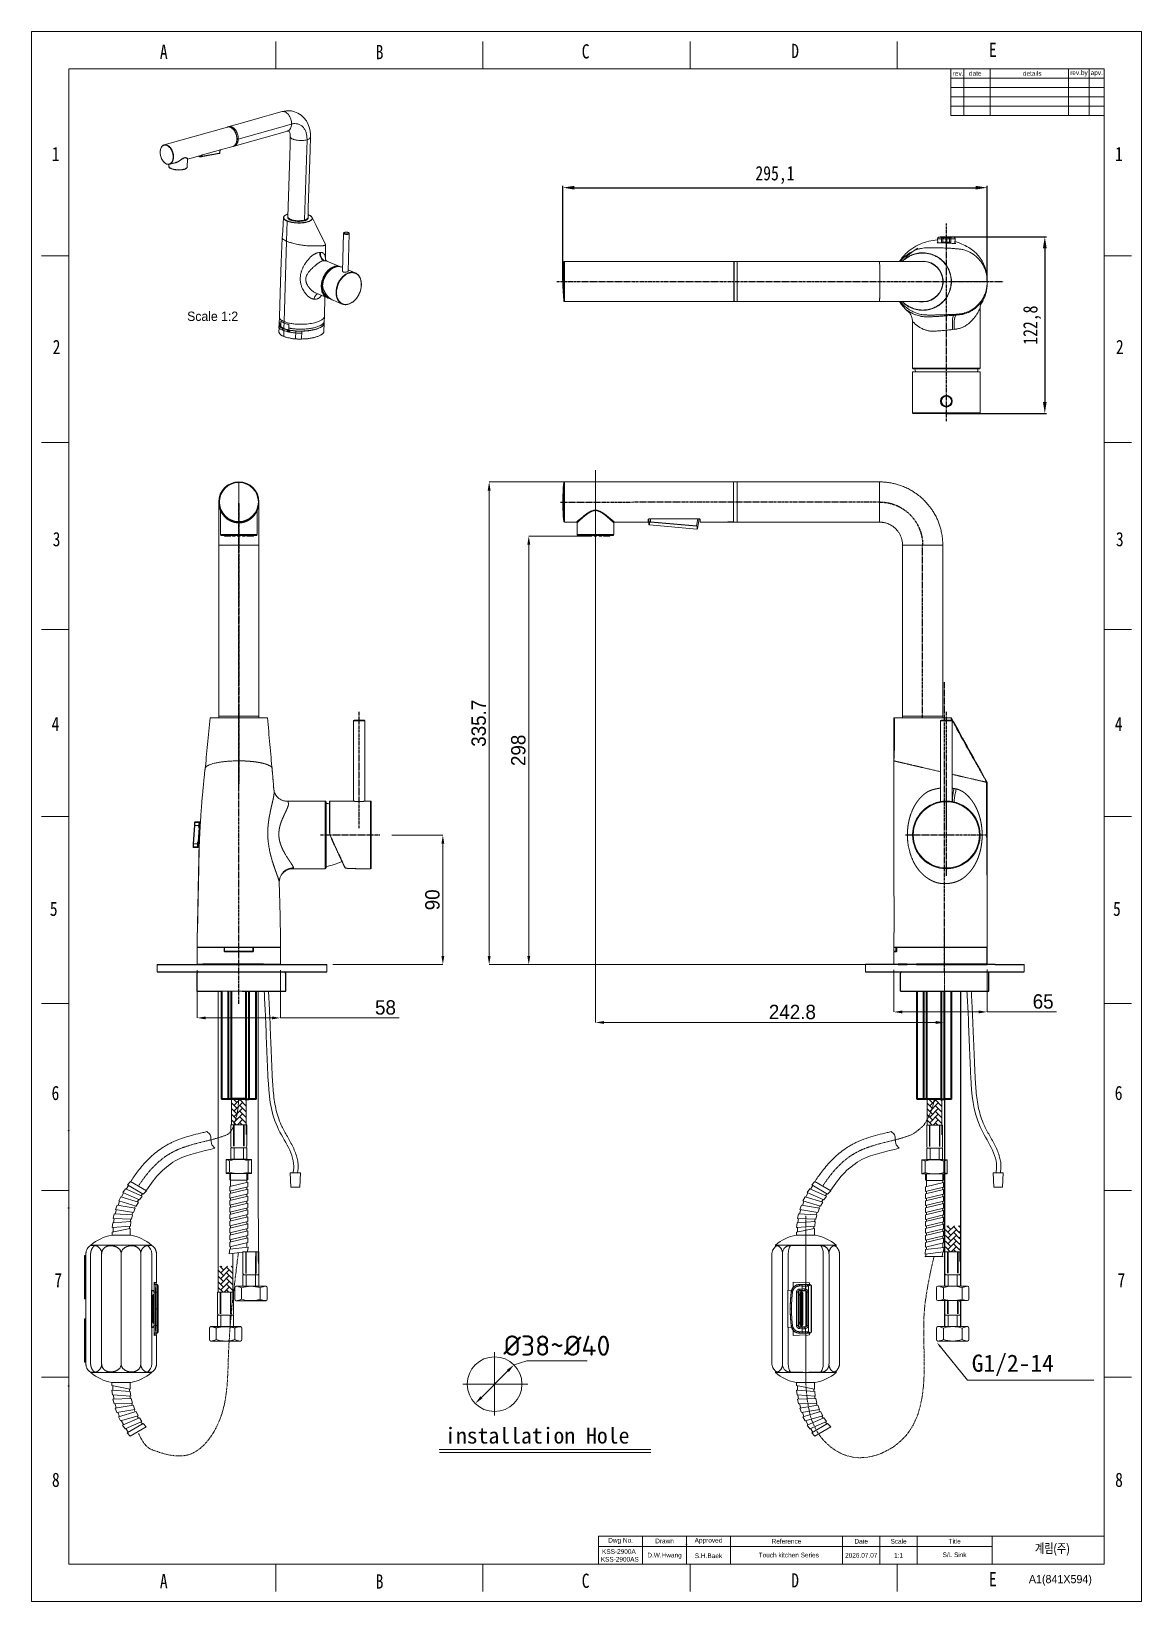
# Model space of a CAD drawing. Header units: inches. Extents: x 21126 to 21898, y -6726 to -5634.
import ezdxf

# ---------------------------------------------------------------- set-up
doc = ezdxf.new("R2010")
doc.units = ezdxf.units.IN
doc.header["$LTSCALE"] = 4.84
doc.header["$MEASUREMENT"] = 0
doc.header["$PDMODE"] = 3
doc.header["$PDSIZE"] = 0.3125
for name, pattern in [('CENTER', [0.6, 0.375, -0.075, 0.075, -0.075]), ('CENTER2', [28.575, 19.05, -3.175, 3.175, -3.175]), ('CENTERX2', [20.32, 12.7, -2.54, 2.54, -2.54])]:
    doc.linetypes.add(name, pattern=pattern)
doc.layers.get('0').update_dxf_attribs({"linetype": 'CONTINUOUS', "lineweight": 13})
doc.layers.get('Defpoints').update_dxf_attribs({"color": 3, "linetype": 'CONTINUOUS'})
doc.layers.add('2', color=1, linetype='CENTER2')
doc.layers.add('DWG', color=7, linetype='CONTINUOUS')
for name, color, linetype, lineweight in [('CENTER', 1, 'CENTERX2', 15), ('Cneter', 1, 'CENTER2', 13), ('DIM', 3, 'CONTINUOUS', 9), ('TEXT', 2, 'CONTINUOUS', 13), ('중심선', 1, 'CENTER', 25)]:
    doc.layers.add(name, color=color, linetype=linetype, lineweight=lineweight)
doc.styles.add('Daelim Dimension', font='')
doc.styles.add('ROMANS', font='')
doc.styles.get("Standard").update_dxf_attribs({"font": 'txt', "width": 0.8})
doc.styles.get('Daelim Dimension').set_extended_font_data('HYGothic-Extra')
doc.styles.get('ROMANS').set_extended_font_data('Gulim')
doc.dimstyles.new('ISO-25$0', dxfattribs={"dimtxt": 3, "dimasz": 3.5, "dimexe": 1.25, "dimexo": 0, "dimtad": 1, "dimdsep": 46, "dimtxsty": 'Standard', "dimblk1": 'CLOSEDBLANK', "dimcen": 1, "dimadec": 0, "dimazin": 0, "dimtfac": 1, "dimtmove": 1, "dimatfit": 3, "dimfxl": 1, "dimarcsym": 0})

msp = doc.modelspace()

# ---------------------------------------------------------------- texts
at = {"color": 2}
for s, height, p in [('G1/2-14', 12, (21779.84, -6565.69)), ('installation Hole', 11.088, (21413.55, -6615.61))]:
    msp.add_text(s, height=height, dxfattribs=at).set_placement(p)
at = {"char_height": 9.91, "attachment_point": 5}
for s, width, insert in [('A', 10, (21217.89, -5647.67)), ('B', 10, (21367.97, -5647.89)), ('C', 10, (21511.3, -5647.47)), ('D', 10, (21657.01, -5647.1)), ('E', 10, (21794.54, -5646.28)), ('1', 50, (21142.72, -5718.79)), ('1', 50, (21882.23, -5718.79)), ('2', 50, (21143.34, -5852.95)), ('2', 50, (21882.85, -5852.95)), ('3', 50, (21143.32, -5986.7)), ('3', 50, (21882.83, -5986.7)), ('4', 50, (21142.57, -6115.15)), ('4', 50, (21882.08, -6115.15)), ('5', 50, (21141.33, -6243.76)), ('5', 50, (21880.84, -6243.76)), ('6', 50, (21142.53, -6371.84)), ('6', 50, (21882.04, -6371.84)), ('7', 50, (21144.47, -6501.94)), ('7', 50, (21883.98, -6501.94)), ('8', 50, (21142.81, -6640.86)), ('8', 50, (21882.32, -6640.86)), ('A', 10, (21217.89, -6711.31)), ('B', 10, (21367.97, -6711.53)), ('C', 10, (21511.3, -6711.11)), ('D', 10, (21657.01, -6710.74)), ('E', 10, (21794.54, -6709.92))]:
    msp.add_mtext_dynamic_manual_height_columns(s, width=width, gutter_width=12.5, heights=[0], dxfattribs=dict(at, insert=insert))
at = {"color": 3, "ltscale": 0.5, "insert": (21464.54, -6133.52), "char_height": 10, "attachment_point": 5, "rotation": 90, "style": 'Daelim Dimension'}
msp.add_mtext('\\A1;298', dxfattribs=at)
at = {"color": 3, "ltscale": 0.5, "char_height": 10, "attachment_point": 5, "style": 'Daelim Dimension'}
for s, insert in [('\\A1;242.8', (21655.11, -6315.53)), ('\\A1;65', (21829.56, -6308.2))]:
    msp.add_mtext(s, dxfattribs=dict(at, insert=insert))
at = {"color": 2, "ltscale": 0.5, "insert": (21491.35, -6547.49), "char_height": 14, "width": 104.2841, "attachment_point": 5, "rotation": 359.9, "style": 'Daelim Dimension'}
msp.add_mtext('\\A1;{\\fISOCPEUR|b0|i0|c0|p34;%%C\\Fisocpeur|c129;38~\\fISOCPEUR|b0|i0|c0|p34;%%C\\Fisocpeur|c129;40}', dxfattribs=at)
at = {"layer": 'DIM', "char_height": 10, "attachment_point": 5, "rotation": 90, "style": 'Daelim Dimension'}
for s, insert in [('\\A1;335.7', (21436.98, -6114.67)), ('\\A1;90', (21404.79, -6237.48))]:
    msp.add_mtext(s, dxfattribs=dict(at, insert=insert))
at = {"layer": 'DIM', "insert": (21372.11, -6312.36), "char_height": 10, "attachment_point": 5, "style": 'Daelim Dimension'}
msp.add_mtext('\\A1;58', dxfattribs=at)
at = {"layer": 'TEXT', "style": 'ROMANS'}
msp.add_text('A1(841X594)', height=5.6875, dxfattribs=at).set_placement((21819.61, -6712.72))
at = {"layer": 'TEXT', "attachment_point": 5, "style": 'ROMANS'}
for s, width, insert, char_height in [('rev.', 5, (21770.41, -5662.76), 3.25), ('date', 16, (21782.32, -5662.76), 3.25), ('details', 45, (21821.97, -5662.76), 3.25), ('rev.by', 8, (21854.46, -5662.76), 3.25), ('apv.', 8, (21866.82, -5662.76), 3.25), ('Scale 1:2', 60.4933, (21251.89, -5831.67), 6.5), ('Dwg No.', 23.5, (21535.65, -6683.37), 3.25), ('Drawn', 23.5, (21566.2, -6683.37), 3.25), ('Approved', 23.5, (21596.75, -6683.37), 3.25), ('Reference', 60, (21651.02, -6683.59), 3.25), ('Date', 20, (21703.02, -6683.59), 3.25), ('Scale', 20, (21729.02, -6683.59), 3.25), ('Title', 40, (21768.02, -6683.59), 3.25), ('KSS-2900A\\P KSS-2900AS', 29.1647, (21534.44, -6693.41), 3.25), ('D.W.Hwang', 23.5, (21566.2, -6693.68), 3.25), ('{\\fArial|b0|i0|c0|p34;S.H.Baek}', 23.5, (21596.75, -6693.68), 3.25), ('Touch kitchen Series', 60, (21652.65, -6693.17), 3.25), ('2026.07.07', 20, (21703.02, -6693.34), 3.25), ('1:1', 20, (21729.02, -6693.34), 3.25), ('S/L Sink', 31.8138, (21767.96, -6692.98), 3.25)]:
    msp.add_mtext_dynamic_manual_height_columns(s, width=width, gutter_width=12.5, heights=[0], dxfattribs=dict(at, insert=insert, char_height=char_height))
at = {"layer": 'TEXT', "linetype": 'CENTERX2', "insert": (21835.85, -6689.45), "char_height": 6.5, "attachment_point": 5}
msp.add_mtext_dynamic_manual_height_columns('{\\fHYGothic-Medium|b0|i0|c129|p18;계림(주)}', width=60, gutter_width=12.5, heights=[0], dxfattribs=at)

# ---------------------------------------------------------------- blocks, each defined once
blk = doc.blocks.new('*D1')
at = {"layer": 'Defpoints', "color": 0, "transparency": 16777216}
for p in [(21790.6, -5742.2), (21495.5, -5807.5), (21790.6, -5807.5)]:
    blk.add_point(p, dxfattribs=at)
at = {"layer": 'DIM', "color": 0, "lineweight": -2, "transparency": 16777216}
for p, q in [((21495.5, -5806.8), (21495.5, -5741)), ((21790.6, -5806.8), (21790.6, -5741))]:
    blk.add_line(p, q, dxfattribs=at)
at = {"layer": 'DIM', "color": 0, "lineweight": -3, "transparency": 16777216}
blk.add_line((21503.5, -5742.2), (21782.6, -5742.2), dxfattribs=at)
at = {"layer": 'DIM', "color": 0, "transparency": 16777216}
for points in [[(21503.5, -5740.9), (21503.5, -5743.5), (21495.5, -5742.2)], [(21782.6, -5740.9), (21782.6, -5743.5), (21790.6, -5742.2)]]:
    blk.add_solid(points, dxfattribs=at)
at = {"layer": 'DIM', "color": 0, "transparency": 16777216, "insert": (21643, -5733.4), "char_height": 10, "attachment_point": 5}
blk.add_mtext('295,1', dxfattribs=at)
blk = doc.blocks.new('*D2')
at = {"layer": 'Defpoints', "color": 0, "transparency": 16777216}
for p in [(21762.2, -5776.3), (21762.2, -5899.2), (21830.7, -5899.2)]:
    blk.add_point(p, dxfattribs=at)
at = {"layer": 'DIM', "color": 0, "lineweight": -2, "transparency": 16777216}
for p, q in [((21762.9, -5776.3), (21831.9, -5776.3)), ((21762.9, -5899.2), (21831.9, -5899.2))]:
    blk.add_line(p, q, dxfattribs=at)
at = {"layer": 'DIM', "color": 0, "lineweight": -3, "transparency": 16777216}
blk.add_line((21830.7, -5784.3), (21830.7, -5891.2), dxfattribs=at)
at = {"layer": 'DIM', "color": 0, "transparency": 16777216}
for points in [[(21829.4, -5784.3), (21832, -5784.3), (21830.7, -5776.3)], [(21829.4, -5891.2), (21832, -5891.2), (21830.7, -5899.2)]]:
    blk.add_solid(points, dxfattribs=at)
at = {"layer": 'DIM', "color": 0, "transparency": 16777216, "insert": (21821.9, -5837.8), "char_height": 10, "attachment_point": 5, "rotation": 90}
blk.add_mtext('122,8', dxfattribs=at)

# ---------------------------------------------------------------- dimensions: what is measured, and where the dimension line sits
at = {"layer": 'DIM'}
dim = msp.add_linear_dim(base=(21790.59, -5742.2), p1=(21495.5, -5807.46), p2=(21790.59, -5807.46), dimstyle='ISO-25$0', override={"dimtxt": 10, "dimasz": 8, "dimexo": 0.625, "dimgap": 3, "dimdec": 1, "dimdsep": 44, "dimcen": 2.5, "dimtmove": 0, "dimfxl": 1.25, "dimlwd": 65533}, dxfattribs=at)
dim.commit()
dim.dimension.update_dxf_attribs({"geometry": '*D1', "text_midpoint": (21643.04, -5733.37)})
dim = msp.add_linear_dim(base=(21830.69, -5899.18), p1=(21762.23, -5776.34), p2=(21762.23, -5899.18), angle=90, dimstyle='ISO-25$0', override={"dimtxt": 10, "dimasz": 8, "dimexo": 0.625, "dimgap": 3, "dimdec": 1, "dimdsep": 44, "dimcen": 2.5, "dimtmove": 0, "dimfxl": 1.25, "dimlwd": 65533}, dxfattribs=at)
dim.commit()
dim.dimension.update_dxf_attribs({"geometry": '*D2', "text_midpoint": (21821.86, -5837.76)})

# ---------------------------------------------------------------- linework, layer by layer
at = {"color": 7, "linetype": 'Continuous'}
for p, q in [((21125.82, -5633.52), (21898.02, -5633.52)), ((21125.82, -5633.52), (21125.82, -6725.51)), ((21898.02, -5633.52), (21898.02, -6725.51)), ((21295.86, -5659.51), (21295.86, -5640.62)), ((21439.9, -5659.51), (21439.9, -5640.62)), ((21583.94, -5659.51), (21583.94, -5640.62)), ((21727.98, -5659.51), (21727.98, -5640.62)), ((21872.02, -5659.51), (21151.82, -5659.51)), ((21872.02, -6699.51), (21872.02, -5659.51)), ((21291.29, -5691.82), (21300.24, -5689.29)), ((21300.24, -5689.29), (21300.24, -5689.29)), ((21218.2, -5712.44), (21262.22, -5700.02)), ((21263.14, -5699.76), (21262.32, -5700)), ((21263.15, -5699.76), (21269.37, -5698)), ((21269.69, -5708.43), (21306.72, -5697.99)), ((21302.23, -5703.28), (21266.95, -5713.23)), ((21303.41, -5702.94), (21302.23, -5703.28)), ((21303.93, -5702.8), (21303.41, -5702.94)), ((21303.93, -5702.8), (21303.93, -5702.8)), ((21305.71, -5712.74), (21305.89, -5706.76)), ((21305.89, -5706.76), (21305.89, -5706.76)), ((21317.53, -5708.88), (21315.89, -5764.66)), ((21319.88, -5707.13), (21319.62, -5715.93)), ((21319.88, -5707.13), (21319.88, -5707.13)), ((21234.4, -5722.42), (21243.78, -5719.77)), ((21243.9, -5719.73), (21243.78, -5719.77)), ((21256.22, -5718.49), (21243.79, -5720.64)), ((21244.11, -5720.57), (21243.79, -5720.64)), ((21244.03, -5719.69), (21243.9, -5719.73)), ((21243.98, -5719.7), (21243.96, -5720.45)), ((21244.55, -5719.5), (21244.15, -5719.65)), ((21244.7, -5719.45), (21244.56, -5719.5)), ((21244.61, -5720.44), (21256.58, -5718.37)), ((21256.64, -5718.26), (21244.67, -5720.34)), ((21244.69, -5719.45), (21244.67, -5720.34)), ((21257.44, -5715.85), (21244.76, -5719.43)), ((21244.76, -5719.43), (21257.43, -5715.86)), ((21244.76, -5719.43), (21244.76, -5719.43)), ((21256.58, -5718.41), (21256.57, -5718.41)), ((21256.64, -5718.26), (21257.03, -5715.97)), ((21256.64, -5718.26), (21256.79, -5718.24)), ((21257.19, -5715.93), (21256.79, -5718.24)), ((21257.36, -5715.94), (21266.02, -5713.49)), ((21257.43, -5715.86), (21257.44, -5715.85)), ((21257.48, -5715.9), (21257.54, -5715.88)), ((21257.54, -5715.83), (21257.49, -5715.84)), ((21266.14, -5713.45), (21266.13, -5713.46)), ((21266.14, -5713.46), (21266.13, -5713.46)), ((21266.14, -5713.46), (21266.96, -5713.22)), ((21304.25, -5762.52), (21305.71, -5712.74)), ((21221.53, -5725.99), (21221.49, -5727.35)), ((21222, -5725.91), (21225.76, -5724.85)), ((21227.17, -5729.72), (21227.14, -5729.72)), ((21234.39, -5722.45), (21234.24, -5727.72)), ((21234.39, -5722.45), (21234.39, -5722.44)), ((21234.4, -5722.42), (21234.44, -5722.4)), ((21301.2, -5762.99), (21301.2, -5763)), ((21303.72, -5765.41), (21303.27, -5779.39)), ((21304.14, -5762.51), (21304.13, -5762.99)), ((21304.14, -5762.51), (21304.14, -5762.52)), ((21305.83, -5764.66), (21305.85, -5764.19)), ((21306, -5764.61), (21305.83, -5764.66)), ((21305.96, -5764.16), (21305.85, -5764.19)), ((21306.01, -5764.26), (21306, -5764.73)), ((21306.01, -5764.26), (21306.11, -5764.23)), ((21318.67, -5761.11), (21318.31, -5760.98)), ((21318.34, -5762.93), (21318.32, -5763.4)), ((21318.67, -5761.11), (21318.67, -5761.11)), ((21321.02, -5762.94), (21321.01, -5762.93)), ((21321.02, -5762.94), (21321.02, -5762.93)), ((21315.61, -5766.53), (21315.63, -5766.52)), ((21315.61, -5766.53), (21315.63, -5766.52)), ((21316.76, -5766.32), (21316.77, -5766.32)), ((21316.76, -5766.32), (21316.77, -5766.32)), ((21342.17, -5800.38), (21342.95, -5773.94)), ((21346.17, -5800.43), (21346.94, -5774.06)), ((21759.47, -5776.44), (21759.49, -5776.44)), ((21759.47, -5776.44), (21759.49, -5776.44)), ((21760.63, -5776.39), (21760.64, -5776.39)), ((21760.68, -5776.38), (21760.64, -5776.38)), ((21760.64, -5776.39), (21760.64, -5776.39)), ((21760.64, -5776.39), (21760.65, -5776.39)), ((21760.67, -5776.39), (21760.81, -5776.37)), ((21761.65, -5776.34), (21762.47, -5776.34)), ((21761.79, -5776.34), (21762.47, -5776.33)), ((21761.79, -5776.34), (21761.79, -5776.34)), ((21762.12, -5776.52), (21762.2, -5776.52)), ((21762.47, -5776.33), (21762.47, -5776.34)), ((21763.45, -5776.36), (21763.59, -5776.37)), ((21763.45, -5776.36), (21763.59, -5776.38)), ((21763.59, -5776.37), (21763.59, -5776.37)), ((21763.59, -5776.38), (21763.6, -5776.38)), ((21764.83, -5776.43), (21764.84, -5776.43)), ((21764.83, -5776.43), (21764.84, -5776.43)), ((21300.32, -5777.22), (21300.32, -5777.23)), ((21303.27, -5779.39), (21301.64, -5835.35)), ((21324.79, -5782.68), (21324.53, -5782.68)), ((21326.91, -5782.65), (21326.8, -5782.65)), ((21326.95, -5787.19), (21327, -5787.19)), ((21328.79, -5782.55), (21328.71, -5782.56)), ((21330.32, -5792.08), (21330.4, -5781.7)), ((21756.21, -5780.47), (21756.16, -5777.62)), ((21758.95, -5777.78), (21758.95, -5779.99)), ((21759.83, -5777.84), (21759.83, -5780.04)), ((21762.47, -5776.86), (21761.79, -5776.86)), ((21761.79, -5777.86), (21761.79, -5776.86)), ((21761.79, -5777.86), (21762.47, -5777.86)), ((21761.79, -5777.86), (21761.8, -5780.1)), ((21762.46, -5780.1), (21761.8, -5780.1)), ((21762.23, -5784.2), (21762.23, -5780.7)), ((21762.23, -5780.7), (21762.23, -5780.73)), ((21762.46, -5780.1), (21762.47, -5777.86)), ((21762.47, -5776.86), (21762.47, -5777.86)), ((21764.42, -5780.04), (21764.42, -5777.83)), ((21765.34, -5777.77), (21765.34, -5780)), ((21768.23, -5781.05), (21768.29, -5777.61)), ((21151.82, -5789.51), (21132.93, -5789.51)), ((21324.61, -5795.25), (21324.63, -5795.23)), ((21330.69, -5792.72), (21330.41, -5792.3)), ((21331.33, -5793.22), (21340.76, -5797.15)), ((21331.34, -5793.22), (21331.4, -5793.25)), ((21341.65, -5797.52), (21342.25, -5797.77)), ((21496.11, -5793.92), (21496.11, -5821.01)), ((21496.61, -5793.46), (21496.61, -5821.46)), ((21496.61, -5793.46), (21614.3, -5793.46)), ((21614.3, -5793.46), (21614.3, -5821.46)), ((21614.5, -5793.66), (21614.5, -5821.26)), ((21614.6, -5821.46), (21614.6, -5793.46)), ((21614.6, -5793.46), (21745.8, -5793.46)), ((21616.8, -5793.46), (21616.8, -5821.46)), ((21733.44, -5788.7), (21733.46, -5788.68)), ((21785.43, -5790.7), (21785.32, -5790.55)), ((21785.57, -5790.89), (21785.43, -5790.7)), ((21785.7, -5791.07), (21785.57, -5790.89)), ((21872.02, -5789.51), (21890.92, -5789.51)), ((21345.38, -5802.21), (21345.36, -5802.22)), ((21345.39, -5802.23), (21345.36, -5802.25)), ((21346.2, -5799.42), (21351.04, -5801.44)), ((21759.53, -5805.11), (21759.87, -5805.11)), ((21759.87, -5805.11), (21759.87, -5805.15)), ((21765.57, -5807.48), (21765.75, -5807.48)), ((21790.59, -5807.48), (21765.75, -5807.48)), ((21323.9, -5815.58), (21324, -5815.62)), ((21324, -5815.62), (21331.71, -5818.84)), ((21328.35, -5810.19), (21328.34, -5810.28)), ((21328.37, -5810.21), (21328.37, -5810.19)), ((21328.37, -5810.21), (21328.37, -5810.19)), ((21329.61, -5831.72), (21329.89, -5818.08)), ((21334.43, -5819.83), (21334.41, -5819.82)), ((21334.42, -5819.83), (21334.41, -5819.83)), ((21759.53, -5809.81), (21759.87, -5809.81)), ((21759.87, -5809.81), (21759.87, -5809.78)), ((21335.76, -5820.53), (21341.98, -5823.12)), ((21496.61, -5821.46), (21614.3, -5821.46)), ((21614.6, -5821.46), (21745.8, -5821.46)), ((21733.73, -5826.73), (21736.68, -5829.29)), ((21735.73, -5827.97), (21736.04, -5828.17)), ((21769.03, -5830.18), (21768.72, -5830.2)), ((21768.94, -5830.79), (21769.09, -5830.78)), ((21784.91, -5827.59), (21784.88, -5827.65)), ((21784.91, -5827.59), (21785.25, -5826.9)), ((21785.61, -5826.15), (21785.44, -5826.51)), ((21785.66, -5826.06), (21785.71, -5825.97)), ((21785.73, -5825.95), (21785.73, -5825.96)), ((21785.73, -5825.97), (21785.73, -5867.68)), ((21787.1, -5820.92), (21787.05, -5821.02)), ((21297.88, -5838.45), (21297.85, -5839.58)), ((21297.89, -5838.47), (21297.86, -5839.59)), ((21298.66, -5838.16), (21297.96, -5838.36)), ((21297.99, -5838.36), (21298.67, -5838.17)), ((21298.03, -5842.37), (21298.11, -5839.87)), ((21298.12, -5839.84), (21298.15, -5838.71)), ((21298.15, -5838.31), (21298.19, -5836.94)), ((21298.15, -5838.25), (21298.15, -5838.25)), ((21298.19, -5836.84), (21298.33, -5832.1)), ((21299.05, -5838.61), (21299.04, -5838.6)), ((21299.06, -5838.61), (21299.05, -5838.6)), ((21299.3, -5838.83), (21299.4, -5835.08)), ((21300.39, -5841.17), (21300.43, -5840.04)), ((21300.43, -5841.24), (21300.43, -5841.24)), ((21301.34, -5845.63), (21301.45, -5841.62)), ((21301.5, -5840.1), (21301.64, -5835.35)), ((21301.5, -5841.4), (21301.53, -5840.27)), ((21303.75, -5842.19), (21303.79, -5841.07)), ((21303.76, -5842.21), (21303.75, -5842.19)), ((21304.41, -5842.33), (21304.44, -5841.2)), ((21304.58, -5841.05), (21304.49, -5841.08)), ((21304.52, -5842.32), (21304.55, -5841.2)), ((21305.38, -5842.08), (21304.52, -5842.32)), ((21304.94, -5837.36), (21304.83, -5841.11)), ((21304.86, -5842.42), (21304.89, -5841.3)), ((21305.51, -5842.56), (21305.54, -5841.43)), ((21305.67, -5841.28), (21305.59, -5841.31)), ((21305.61, -5841.32), (21305.59, -5841.31)), ((21305.61, -5842.57), (21305.65, -5841.35)), ((21305.68, -5841.29), (21305.66, -5841.28)), ((21305.68, -5841.29), (21305.66, -5841.28)), ((21305.67, -5842.6), (21305.71, -5841.39)), ((21305.71, -5841.29), (21305.68, -5841.29)), ((21305.72, -5841.39), (21305.68, -5842.7)), ((21305.71, -5841.39), (21305.71, -5841.35)), ((21305.72, -5841.39), (21305.71, -5841.39)), ((21305.73, -5841.31), (21305.74, -5841.3)), ((21309.5, -5847.33), (21309.66, -5841.9)), ((21313.95, -5842.01), (21313.79, -5847.45)), ((21329.47, -5836.55), (21329.31, -5841.98)), ((21329.31, -5841.98), (21329.31, -5842)), ((21329.46, -5836.55), (21329.46, -5836.55)), ((21329.46, -5836.55), (21329.46, -5836.55)), ((21329.51, -5835.15), (21329.47, -5836.46)), ((21329.51, -5835.15), (21329.61, -5831.72)), ((21738.73, -5835.35), (21738.73, -5867.68)), ((21738.73, -5835.35), (21738.73, -5835.35)), ((21739.5, -5836.05), (21739.32, -5835.88)), ((21739.97, -5836.48), (21739.5, -5836.05)), ((21743.48, -5839.18), (21743.16, -5838.98)), ((21753.1, -5842.02), (21753.17, -5842.02)), ((21754.86, -5831.8), (21755.48, -5831.77)), ((21757.38, -5841.78), (21757.06, -5841.8)), ((21759.66, -5841.58), (21759.4, -5841.6)), ((21767.77, -5840.71), (21766.59, -5840.86)), ((21768.1, -5840.67), (21767.77, -5840.72)), ((21298.03, -5842.37), (21298.03, -5842.37)), ((21304.42, -5842.39), (21304.46, -5842.4)), ((21304.43, -5842.39), (21304.48, -5842.4)), ((21304.48, -5842.39), (21304.89, -5842.49)), ((21304.89, -5842.49), (21304.88, -5842.48)), ((21304.89, -5842.49), (21304.89, -5842.49)), ((21305.53, -5842.62), (21305.51, -5842.63)), ((21305.53, -5842.62), (21305.52, -5842.6)), ((21305.54, -5842.62), (21305.53, -5842.62)), ((21305.6, -5842.56), (21305.57, -5842.56)), ((21305.57, -5842.62), (21305.57, -5842.63)), ((21305.61, -5842.56), (21305.6, -5842.56)), ((21305.61, -5842.6), (21305.6, -5842.6)), ((21305.64, -5842.6), (21305.62, -5842.58)), ((21305.67, -5842.6), (21305.64, -5842.6)), ((21305.68, -5842.7), (21305.64, -5842.69)), ((21309.51, -5847.33), (21309.5, -5847.33)), ((21309.51, -5847.33), (21309.5, -5847.33)), ((21785.73, -5867.68), (21738.73, -5867.68)), ((21738.74, -5870.42), (21738.73, -5870.63)), ((21738.73, -5870.63), (21738.73, -5898.68)), ((21738.77, -5870.38), (21785.69, -5870.38)), ((21738.97, -5870.18), (21738.94, -5870.18)), ((21738.97, -5870.18), (21785.49, -5870.18)), ((21739.23, -5868.18), (21785.23, -5868.18)), ((21785.52, -5870.18), (21785.49, -5870.18)), ((21785.73, -5870.63), (21785.72, -5870.42)), ((21785.73, -5870.63), (21785.73, -5898.68)), ((21785.73, -5898.68), (21738.73, -5898.68)), ((21785.23, -5899.18), (21739.23, -5899.18)), ((21151.82, -5919.51), (21132.93, -5919.51)), ((21872.02, -5919.51), (21890.92, -5919.51)), ((21151.82, -6049.51), (21132.93, -6049.51)), ((21872.02, -6049.51), (21890.92, -6049.51)), ((21151.82, -6179.51), (21132.93, -6179.51)), ((21872.02, -6179.51), (21890.92, -6179.51)), ((21151.82, -6309.51), (21132.93, -6309.51)), ((21872.02, -6309.51), (21890.92, -6309.51)), ((21151.82, -6439.51), (21132.93, -6439.51)), ((21872.02, -6439.51), (21890.92, -6439.51)), ((21151.82, -6569.51), (21132.93, -6569.51)), ((21872.02, -6569.51), (21890.92, -6569.51)), ((21295.87, -6699.52), (21295.87, -6718.42)), ((21439.91, -6699.52), (21439.91, -6718.42)), ((21583.95, -6699.52), (21583.95, -6718.42)), ((21727.99, -6699.52), (21727.99, -6718.41)), ((21125.82, -6725.51), (21898.02, -6725.51))]:
    msp.add_line(p, q, dxfattribs=at)
at = {"linetype": 'Continuous'}
for p, q in [((21151.82, -6699.51), (21151.82, -5659.51)), ((21270.12, -5947.27), (21270.12, -5946.81)), ((21270.12, -5947.27), (21270.12, -5960.81)), ((21496.05, -5974.36), (21496.05, -5947.27)), ((21496.55, -5946.81), (21614.24, -5946.81)), ((21496.55, -5974.82), (21496.55, -5946.81)), ((21614.24, -5946.81), (21614.24, -5960.81)), ((21614.24, -5946.81), (21614.24, -5974.62)), ((21616.74, -5946.81), (21614.24, -5946.81)), ((21616.74, -5974.82), (21616.74, -5946.81)), ((21256.12, -5960.81), (21256.12, -5960.81)), ((21270.12, -5974.36), (21270.12, -5960.81)), ((21614.24, -5960.81), (21614.24, -5974.82)), ((21257.37, -5966.71), (21257.37, -5983.51)), ((21282.87, -5983.51), (21282.87, -5966.66)), ((21554.79, -5974.82), (21554.79, -5973.16)), ((21554.99, -5974.61), (21554.99, -5972.99)), ((21555.35, -5974.94), (21555.33, -5972.62)), ((21555.91, -5972.47), (21589.95, -5972.47)), ((21555.99, -5972.43), (21589.89, -5972.43)), ((21556.35, -5974.62), (21556.33, -5972.47)), ((21589.36, -5972.47), (21588.44, -5977.42)), ((21590.37, -5972.53), (21589.37, -5977.92)), ((21590.89, -5974.61), (21590.89, -5972.99)), ((21591.09, -5974.82), (21591.09, -5973.16)), ((21616.74, -5971.94), (21616.94, -5971.94)), ((21270.12, -5983.51), (21257.37, -5983.51)), ((21270.12, -5984.01), (21257.87, -5984.01)), ((21260.04, -5984.51), (21259.97, -5984.01)), ((21260.54, -5984.51), (21260.47, -5984.01)), ((21260.55, -5984.01), (21260.64, -5984.51)), ((21260.68, -5984.51), (21260.59, -5984.01)), ((21260.94, -5984.51), (21260.9, -5984.01)), ((21261.59, -5984.51), (21261.55, -5984.01)), ((21262.21, -5984.51), (21262.3, -5984.01)), ((21262.51, -5984.01), (21262.61, -5984.51)), ((21262.76, -5984.51), (21262.66, -5984.01)), ((21263.23, -5984.51), (21263.23, -5984.01)), ((21263.93, -5984.51), (21263.93, -5984.01)), ((21264.41, -5984.51), (21264.51, -5984.01)), ((21264.55, -5984.51), (21264.65, -5984.01)), ((21264.63, -5984.11), (21265.58, -5984.11)), ((21265.56, -5984.01), (21265.65, -5984.51)), ((21265.95, -5984.51), (21265.86, -5984.01)), ((21266.58, -5984.51), (21266.61, -5984.01)), ((21267.22, -5984.51), (21267.26, -5984.01)), ((21267.48, -5984.51), (21267.57, -5984.01)), ((21267.52, -5984.51), (21267.61, -5984.01)), ((21267.59, -5984.11), (21269.24, -5984.11)), ((21269.29, -5984.51), (21269.22, -5984.01)), ((21269.79, -5984.51), (21269.72, -5984.01)), ((21270.12, -5974.36), (21270.12, -5974.82)), ((21270.12, -5975.31), (21270.12, -5983.51)), ((21270.12, -5983.51), (21270.12, -5984.01)), ((21270.12, -5983.51), (21282.87, -5983.51)), ((21270.12, -5984.01), (21282.37, -5984.01)), ((21270.46, -5984.51), (21270.53, -5984.01)), ((21270.95, -5984.51), (21271.02, -5984.01)), ((21271.01, -5984.11), (21272.65, -5984.11)), ((21272.64, -5984.01), (21272.73, -5984.51)), ((21272.77, -5984.51), (21272.67, -5984.01)), ((21273.02, -5984.51), (21272.99, -5984.01)), ((21273.67, -5984.51), (21273.63, -5984.01)), ((21274.29, -5984.51), (21274.38, -5984.01)), ((21274.6, -5984.51), (21274.69, -5984.01)), ((21274.67, -5984.11), (21275.61, -5984.11)), ((21275.59, -5984.01), (21275.69, -5984.51)), ((21275.84, -5984.51), (21275.74, -5984.01)), ((21276.31, -5984.51), (21276.31, -5984.01)), ((21277.01, -5984.51), (21277.01, -5984.01)), ((21277.49, -5984.51), (21277.59, -5984.01)), ((21277.64, -5984.51), (21277.73, -5984.01)), ((21278.04, -5984.51), (21277.95, -5984.01)), ((21278.66, -5984.51), (21278.7, -5984.01)), ((21279.31, -5984.51), (21279.35, -5984.01)), ((21279.57, -5984.51), (21279.66, -5984.01)), ((21279.6, -5984.51), (21279.7, -5984.01)), ((21279.71, -5984.51), (21279.78, -5984.01)), ((21280.2, -5984.51), (21280.27, -5984.01)), ((21496.55, -5974.82), (21504.89, -5974.82)), ((21505.39, -5975.31), (21505.39, -5983.51)), ((21505.39, -5983.51), (21530.89, -5983.51)), ((21505.89, -5984.01), (21530.39, -5984.01)), ((21508.06, -5984.51), (21507.99, -5984.01)), ((21508.55, -5984.51), (21508.48, -5984.01)), ((21508.57, -5984.01), (21508.66, -5984.51)), ((21508.7, -5984.51), (21508.6, -5984.01)), ((21508.95, -5984.51), (21508.92, -5984.01)), ((21509.6, -5984.51), (21509.56, -5984.01)), ((21510.22, -5984.51), (21510.31, -5984.01)), ((21510.53, -5984.01), (21510.63, -5984.51)), ((21510.77, -5984.51), (21510.67, -5984.01)), ((21511.25, -5984.51), (21511.25, -5984.01)), ((21511.95, -5984.51), (21511.95, -5984.01)), ((21512.42, -5984.51), (21512.52, -5984.01)), ((21512.57, -5984.51), (21512.67, -5984.01)), ((21513.63, -5984.11), (21512.65, -5984.11)), ((21513.57, -5984.01), (21513.66, -5984.51)), ((21513.97, -5984.51), (21513.88, -5984.01)), ((21514.59, -5984.51), (21514.63, -5984.01)), ((21515.24, -5984.51), (21515.28, -5984.01)), ((21515.5, -5984.51), (21515.59, -5984.01)), ((21515.53, -5984.51), (21515.63, -5984.01)), ((21517.25, -5984.11), (21515.61, -5984.11)), ((21517.31, -5984.51), (21517.24, -5984.01)), ((21517.8, -5984.51), (21517.73, -5984.01)), ((21518.48, -5984.51), (21518.55, -5984.01)), ((21518.97, -5984.51), (21519.04, -5984.01)), ((21519.03, -5984.11), (21520.67, -5984.11)), ((21520.65, -5984.01), (21520.74, -5984.51)), ((21520.78, -5984.51), (21520.69, -5984.01)), ((21521.04, -5984.51), (21521, -5984.01)), ((21521.69, -5984.51), (21521.65, -5984.01)), ((21522.31, -5984.51), (21522.4, -5984.01)), ((21522.61, -5984.51), (21522.71, -5984.01)), ((21522.65, -5984.11), (21523.63, -5984.11)), ((21523.61, -5984.01), (21523.71, -5984.51)), ((21523.85, -5984.51), (21523.75, -5984.01)), ((21524.33, -5984.51), (21524.33, -5984.01)), ((21525.03, -5984.51), (21525.03, -5984.01)), ((21525.51, -5984.51), (21525.6, -5984.01)), ((21525.65, -5984.51), (21525.75, -5984.01)), ((21526.06, -5984.51), (21525.96, -5984.01)), ((21526.68, -5984.51), (21526.72, -5984.01)), ((21527.32, -5984.51), (21527.36, -5984.01)), ((21527.58, -5984.51), (21527.67, -5984.01)), ((21527.62, -5984.51), (21527.71, -5984.01)), ((21527.73, -5984.51), (21527.8, -5984.01)), ((21528.22, -5984.51), (21528.29, -5984.01)), ((21530.89, -5975.31), (21530.89, -5983.51)), ((21554.79, -5974.82), (21531.39, -5974.82)), ((21555.64, -5976.73), (21588.78, -5979.63)), ((21588.42, -5977.68), (21556.33, -5974.87)), ((21588.44, -5977.42), (21556.35, -5974.62)), ((21603.04, -5974.82), (21591.09, -5974.82)), ((21610.21, -5974.82), (21616.74, -5974.82)), ((21611.8, -5974.62), (21614.24, -5974.62)), ((21611.84, -5974.62), (21614.24, -5974.62)), ((21616.94, -5974.71), (21611.94, -5974.71)), ((21614.24, -5974.82), (21616.74, -5974.82)), ((21260.54, -5984.51), (21260.04, -5984.51)), ((21260.64, -5984.51), (21260.54, -5984.51)), ((21260.64, -5984.51), (21260.68, -5984.51)), ((21260.94, -5984.51), (21260.68, -5984.51)), ((21261.59, -5984.51), (21260.94, -5984.51)), ((21262.21, -5984.51), (21261.59, -5984.51)), ((21262.51, -5984.51), (21262.21, -5984.51)), ((21262.51, -5984.51), (21262.56, -5984.26)), ((21262.61, -5984.51), (21262.76, -5984.51)), ((21263.23, -5984.51), (21262.76, -5984.51)), ((21263.93, -5984.51), (21263.23, -5984.51)), ((21264.41, -5984.51), (21263.93, -5984.51)), ((21264.41, -5984.51), (21264.55, -5984.51)), ((21265.95, -5984.51), (21265.65, -5984.51)), ((21266.58, -5984.51), (21265.95, -5984.51)), ((21267.22, -5984.51), (21266.58, -5984.51)), ((21267.48, -5984.51), (21267.22, -5984.51)), ((21267.48, -5984.51), (21267.52, -5984.51)), ((21269.79, -5984.51), (21269.29, -5984.51)), ((21270.46, -5984.51), (21269.79, -5984.51)), ((21270.95, -5984.51), (21270.46, -5984.51)), ((21272.73, -5984.51), (21272.77, -5984.51)), ((21273.02, -5984.51), (21272.77, -5984.51)), ((21273.67, -5984.51), (21273.02, -5984.51)), ((21274.29, -5984.51), (21273.67, -5984.51)), ((21274.6, -5984.51), (21274.29, -5984.51)), ((21275.69, -5984.51), (21275.84, -5984.51)), ((21276.31, -5984.51), (21275.84, -5984.51)), ((21277.01, -5984.51), (21276.31, -5984.51)), ((21277.49, -5984.51), (21277.01, -5984.51)), ((21277.49, -5984.51), (21277.64, -5984.51)), ((21277.69, -5984.26), (21277.73, -5984.51)), ((21278.04, -5984.51), (21277.73, -5984.51)), ((21278.66, -5984.51), (21278.04, -5984.51)), ((21279.31, -5984.51), (21278.66, -5984.51)), ((21279.57, -5984.51), (21279.31, -5984.51)), ((21279.57, -5984.51), (21279.6, -5984.51)), ((21279.71, -5984.51), (21279.6, -5984.51)), ((21280.2, -5984.51), (21279.71, -5984.51)), ((21508.55, -5984.51), (21508.06, -5984.51)), ((21508.66, -5984.51), (21508.55, -5984.51)), ((21508.66, -5984.51), (21508.7, -5984.51)), ((21508.95, -5984.51), (21508.7, -5984.51)), ((21509.6, -5984.51), (21508.95, -5984.51)), ((21510.22, -5984.51), (21509.6, -5984.51)), ((21510.53, -5984.51), (21510.22, -5984.51)), ((21510.53, -5984.51), (21510.58, -5984.26)), ((21510.63, -5984.51), (21510.77, -5984.51)), ((21511.25, -5984.51), (21510.77, -5984.51)), ((21511.95, -5984.51), (21511.25, -5984.51)), ((21512.42, -5984.51), (21511.95, -5984.51)), ((21512.42, -5984.51), (21512.57, -5984.51)), ((21513.97, -5984.51), (21513.66, -5984.51)), ((21514.59, -5984.51), (21513.97, -5984.51)), ((21515.24, -5984.51), (21514.59, -5984.51)), ((21515.5, -5984.51), (21515.24, -5984.51)), ((21515.5, -5984.51), (21515.53, -5984.51)), ((21517.8, -5984.51), (21517.31, -5984.51)), ((21518.48, -5984.51), (21517.8, -5984.51)), ((21518.97, -5984.51), (21518.48, -5984.51)), ((21520.74, -5984.51), (21520.78, -5984.51)), ((21521.04, -5984.51), (21520.78, -5984.51)), ((21521.69, -5984.51), (21521.04, -5984.51)), ((21522.31, -5984.51), (21521.69, -5984.51)), ((21522.61, -5984.51), (21522.31, -5984.51)), ((21523.71, -5984.51), (21523.85, -5984.51)), ((21524.33, -5984.51), (21523.85, -5984.51)), ((21525.03, -5984.51), (21524.33, -5984.51)), ((21525.51, -5984.51), (21525.03, -5984.51)), ((21525.51, -5984.51), (21525.65, -5984.51)), ((21525.7, -5984.26), (21525.75, -5984.51)), ((21526.06, -5984.51), (21525.75, -5984.51)), ((21526.68, -5984.51), (21526.06, -5984.51)), ((21527.32, -5984.51), (21526.68, -5984.51)), ((21527.58, -5984.51), (21527.32, -5984.51)), ((21527.58, -5984.51), (21527.62, -5984.51)), ((21527.73, -5984.51), (21527.62, -5984.51)), ((21528.22, -5984.51), (21527.73, -5984.51)), ((21250.64, -6110.81), (21250.77, -6110.81)), ((21250.77, -6110.81), (21251.81, -6110.81)), ((21251.81, -6110.81), (21252, -6110.81)), ((21252, -6110.81), (21254.23, -6110.81)), ((21256.06, -6110.81), (21256.77, -6110.81)), ((21257.11, -6110.81), (21270.06, -6110.81)), ((21257.21, -6110.81), (21260.85, -6110.81)), ((21257.21, -6110.81), (21260.84, -6110.81)), ((21264.4, -6110.81), (21264.93, -6110.81)), ((21264.4, -6110.81), (21264.93, -6110.81)), ((21264.93, -6110.81), (21268.53, -6110.81)), ((21264.93, -6110.81), (21268.53, -6110.81)), ((21268.77, -6110.81), (21270.06, -6110.81)), ((21270.06, -6110.81), (21284.06, -6110.81)), ((21272.07, -6110.81), (21274.81, -6110.81)), ((21274.81, -6110.81), (21275.19, -6110.81)), ((21275.19, -6110.81), (21279.28, -6110.81)), ((21279.28, -6110.81), (21282.06, -6110.81)), ((21279.28, -6110.81), (21282.06, -6110.81)), ((21282.06, -6110.81), (21282.92, -6110.81)), ((21282.06, -6110.81), (21282.92, -6110.81)), ((21282.92, -6110.81), (21285.21, -6110.81)), ((21282.92, -6110.81), (21285.21, -6110.81)), ((21285.21, -6110.81), (21285.51, -6110.81)), ((21285.21, -6110.81), (21285.51, -6110.81)), ((21285.51, -6110.81), (21287.86, -6110.81)), ((21287.86, -6110.81), (21288.13, -6110.81)), ((21288.13, -6110.81), (21289.24, -6110.81)), ((21289.24, -6110.81), (21289.36, -6110.81)), ((21289.36, -6110.81), (21289.77, -6110.81)), ((21289.77, -6110.81), (21289.88, -6110.81)), ((21349.76, -6113.01), (21353.76, -6113.01)), ((21349.76, -6113.01), (21349.76, -6168.83)), ((21353.76, -6112.51), (21350.26, -6112.51)), ((21357.26, -6112.51), (21353.76, -6112.51)), ((21353.76, -6113.01), (21357.76, -6113.01)), ((21357.76, -6168.83), (21357.76, -6113.01)), ((21725.69, -6111.01), (21725.69, -6111.01)), ((21725.7, -6111.01), (21725.69, -6111.01)), ((21725.75, -6110.87), (21725.75, -6110.87)), ((21725.89, -6110.81), (21725.93, -6110.81)), ((21725.99, -6110.81), (21726.47, -6110.81)), ((21726.47, -6110.81), (21726.57, -6110.81)), ((21726.57, -6110.81), (21728.17, -6110.81)), ((21728.17, -6110.81), (21729.94, -6110.81)), ((21729.94, -6110.81), (21730.63, -6110.81)), ((21730.63, -6110.81), (21732.94, -6110.81)), ((21731.69, -6110.81), (21745.69, -6110.81)), ((21732.94, -6110.81), (21733.3, -6110.81)), ((21733.3, -6110.81), (21737, -6110.81)), ((21737, -6110.81), (21737.56, -6110.81)), ((21740.75, -6110.81), (21741.22, -6110.81)), ((21741.22, -6110.81), (21743.62, -6110.81)), ((21743.62, -6110.81), (21746.04, -6110.81)), ((21758.46, -6110.81), (21745.69, -6110.81)), ((21746.04, -6110.81), (21749.48, -6110.81)), ((21750.61, -6110.81), (21753.99, -6110.81)), ((21758.12, -6110.81), (21758.61, -6110.81)), ((21758.23, -6113.01), (21766.23, -6113.01)), ((21758.23, -6113.01), (21758.23, -6169.15)), ((21758.73, -6112.51), (21765.73, -6112.51)), ((21761.22, -6110.81), (21763.56, -6110.81)), ((21763.56, -6110.81), (21764.97, -6110.81)), ((21764.97, -6110.81), (21765.04, -6110.81)), ((21765.57, -6110.81), (21765.57, -6110.81)), ((21765.57, -6110.81), (21765.57, -6110.81)), ((21765.75, -6110.92), (21765.75, -6110.92)), ((21766.23, -6169.15), (21766.23, -6113.01)), ((21303.92, -6168.81), (21330.26, -6168.81)), ((21330.26, -6168.81), (21330.26, -6175.7)), ((21333.26, -6169.01), (21333.26, -6190.97)), ((21333.46, -6168.81), (21333.46, -6190.97)), ((21349.66, -6168.81), (21333.46, -6168.81)), ((21361.76, -6168.81), (21357.81, -6168.81)), ((21361.76, -6168.81), (21361.76, -6215.81)), ((21362.26, -6169.31), (21362.26, -6215.31)), ((21330.26, -6175.7), (21330.26, -6192.31)), ((21330.76, -6170.31), (21330.76, -6170.83)), ((21330.76, -6172.18), (21330.76, -6172.86)), ((21330.76, -6177.03), (21330.76, -6179.4)), ((21238.39, -6198.46), (21239.24, -6185.83)), ((21239.44, -6185.84), (21238.59, -6198.47)), ((21239.24, -6185.83), (21239.37, -6183.8)), ((21239.24, -6185.83), (21239.44, -6185.84)), ((21239.37, -6183.8), (21239.4, -6183.35)), ((21239.57, -6183.63), (21239.44, -6185.84)), ((21242.22, -6185.84), (21239.44, -6185.84)), ((21239.6, -6183.16), (21239.57, -6183.63)), ((21239.57, -6183.63), (21242.46, -6183.63)), ((21242.65, -6183.16), (21239.6, -6183.16)), ((21241.81, -6197.12), (21242.47, -6187.2)), ((21242.65, -6187.42), (21242.02, -6196.87)), ((21242.16, -6186.73), (21242.22, -6185.84)), ((21242.16, -6186.73), (21242.36, -6186.75)), ((21242.22, -6185.84), (21242.42, -6185.85)), ((21242.42, -6185.85), (21242.36, -6186.75)), ((21242.47, -6187.2), (21242.5, -6187.03)), ((21242.9, -6186.16), (21242.93, -6185.76)), ((21242.93, -6185.76), (21242.93, -6185.76)), ((21330.76, -6185.78), (21330.76, -6187.54)), ((21238.23, -6200.94), (21238.26, -6200.49)), ((21238.26, -6200.49), (21238.39, -6198.46)), ((21238.39, -6198.46), (21238.59, -6198.47)), ((21238.46, -6200.68), (21238.43, -6201.15)), ((21238.43, -6201.15), (21241.47, -6201.15)), ((21238.59, -6198.47), (21238.46, -6200.68)), ((21241.35, -6200.68), (21238.46, -6200.68)), ((21238.59, -6198.47), (21241.38, -6198.47)), ((21241.38, -6198.47), (21241.44, -6197.54)), ((21241.57, -6198.49), (21241.38, -6198.47)), ((21241.64, -6197.55), (21241.44, -6197.54)), ((21241.64, -6197.55), (21241.57, -6198.49)), ((21241.82, -6197.29), (21241.81, -6197.12)), ((21242.05, -6198.16), (21242.16, -6198.16)), ((21242.08, -6198.58), (21242.1, -6198.16)), ((21242.08, -6198.58), (21242.1, -6198.16)), ((21242.08, -6198.58), (21242.08, -6198.58)), ((21330.26, -6192.31), (21330.26, -6208.93)), ((21330.76, -6193.73), (21330.76, -6196.69)), ((21334.38, -6194.24), (21333.51, -6191.69)), ((21330.26, -6208.93), (21330.26, -6215.81)), ((21330.76, -6203.35), (21330.76, -6204.84)), ((21330.76, -6209.99), (21330.76, -6208.72)), ((21330.76, -6209.99), (21330.76, -6211.37)), ((21341.74, -6210.57), (21341.74, -6210.89)), ((21330.26, -6215.81), (21307.82, -6215.81)), ((21307.82, -6215.81), (21330.26, -6215.81)), ((21346.15, -6215.59), (21348.26, -6215.59)), ((21346.23, -6215.59), (21348.26, -6215.59)), ((21348.26, -6215.59), (21348.26, -6215.59)), ((21348.26, -6215.59), (21348.26, -6215.59)), ((21351.46, -6215.81), (21361.76, -6215.81)), ((21762.23, -6215.81), (21762.23, -6215.81)), ((21241.08, -6260.21), (21241.08, -6267.53)), ((21241.08, -6267.53), (21241.08, -6270.33)), ((21299.05, -6267.53), (21299.05, -6260.21)), ((21299.05, -6270.33), (21299.05, -6267.53)), ((21725.59, -6260.21), (21725.59, -6262.33)), ((21725.59, -6262.33), (21725.59, -6270.33)), ((21790.59, -6267.53), (21790.59, -6260.21)), ((21790.59, -6270.33), (21790.59, -6267.53)), ((21241.07, -6270.53), (21241.07, -6282.13)), ((21241.07, -6270.73), (21241.07, -6282.33)), ((21242.98, -6270.53), (21244.88, -6270.53)), ((21243.17, -6270.33), (21245.06, -6270.33)), ((21260.07, -6270.53), (21259.79, -6270.53)), ((21259.79, -6270.53), (21259.79, -6273.13)), ((21260.07, -6270.53), (21260.07, -6270.33)), ((21260.07, -6270.53), (21260.07, -6270.73)), ((21260.07, -6270.73), (21260.07, -6273.13)), ((21260.07, -6270.73), (21260.19, -6270.73)), ((21260.07, -6273.43), (21260.07, -6273.13)), ((21260.07, -6273.13), (21260.19, -6273.13)), ((21260.18, -6270.55), (21260.18, -6270.33)), ((21260.19, -6270.73), (21260.19, -6273.13)), ((21260.27, -6270.53), (21261.63, -6270.53)), ((21261.63, -6273.33), (21260.27, -6273.33)), ((21270.07, -6270.33), (21261.93, -6270.33)), ((21270.07, -6270.33), (21278.51, -6270.33)), ((21280.07, -6270.73), (21279.94, -6270.73)), ((21279.94, -6270.73), (21279.94, -6273.13)), ((21279.94, -6273.13), (21280.07, -6273.13)), ((21279.95, -6270.55), (21279.95, -6270.33)), ((21280.07, -6270.33), (21280.07, -6270.53)), ((21280.07, -6270.53), (21280.35, -6270.53)), ((21280.07, -6270.73), (21280.07, -6270.53)), ((21280.07, -6270.73), (21280.07, -6273.13)), ((21280.27, -6270.33), (21280.29, -6270.33)), ((21280.35, -6273.13), (21280.35, -6270.53)), ((21287.23, -6270.33), (21292.91, -6270.33)), ((21287.36, -6270.53), (21287.36, -6270.53)), ((21287.36, -6270.53), (21293.07, -6270.53)), ((21299.07, -6282.13), (21299.07, -6270.53)), ((21299.07, -6282.33), (21299.07, -6270.73)), ((21725.59, -6270.33), (21727.02, -6270.33)), ((21725.59, -6273.53), (21725.59, -6282.13)), ((21725.69, -6270.73), (21725.69, -6273.13)), ((21727.14, -6270.73), (21727.14, -6273.13)), ((21727.66, -6270.73), (21727.66, -6273.13)), ((21727.72, -6270.73), (21727.66, -6270.73)), ((21727.66, -6273.13), (21727.72, -6273.13)), ((21727.73, -6270.53), (21727.72, -6270.53)), ((21727.72, -6270.53), (21727.72, -6273.18)), ((21727.73, -6273.13), (21727.73, -6270.53)), ((21727.92, -6270.33), (21727.92, -6270.33)), ((21732.02, -6270.53), (21732.02, -6270.33)), ((21732.1, -6270.53), (21732.1, -6270.53)), ((21732.1, -6270.53), (21738.5, -6270.53)), ((21732.25, -6270.33), (21738.61, -6270.33)), ((21790.46, -6270.53), (21787.88, -6270.53)), ((21787.88, -6270.53), (21787.88, -6270.53)), ((21790.46, -6273.33), (21790.46, -6270.53)), ((21790.46, -6270.53), (21790.46, -6270.53)), ((21790.46, -6273.33), (21790.46, -6270.53)), ((21790.46, -6282.13), (21790.46, -6273.33)), ((21790.46, -6282.13), (21790.46, -6273.33)), ((21790.59, -6270.53), (21790.59, -6273.33)), ((21790.59, -6273.33), (21790.59, -6282.13)), ((21243.17, -6282.33), (21245.06, -6282.33)), ((21243.18, -6282.53), (21245.06, -6282.53)), ((21287.36, -6282.33), (21287.36, -6282.33)), ((21787.88, -6282.13), (21787.88, -6282.13)), ((21790.46, -6282.13), (21790.46, -6282.13)), ((21268.72, -6378.41), (21266.11, -6375.8)), ((21266.74, -6376.43), (21267.37, -6375.8)), ((21266.74, -6380.39), (21271.33, -6375.8)), ((21275.14, -6380.87), (21270.7, -6376.43)), ((21275.14, -6376.91), (21274.03, -6375.8)), ((21274.66, -6376.43), (21275.14, -6375.95)), ((21752.67, -6378.65), (21750.06, -6376.04)), ((21750.69, -6376.67), (21751.32, -6376.04)), ((21750.69, -6380.63), (21755.28, -6376.04)), ((21759.09, -6381.11), (21754.65, -6376.67)), ((21759.09, -6377.15), (21757.98, -6376.04)), ((21758.61, -6376.67), (21759.09, -6376.19)), ((21268.72, -6382.37), (21265.02, -6378.67)), ((21268.72, -6386.33), (21265.02, -6382.63)), ((21268.72, -6390.29), (21265.02, -6386.59)), ((21266.74, -6384.35), (21272.68, -6378.41)), ((21266.74, -6388.31), (21272.68, -6382.37)), ((21266.74, -6392.27), (21272.68, -6386.33)), ((21275.14, -6384.83), (21270.7, -6380.39)), ((21275.14, -6388.79), (21270.7, -6384.35)), ((21274.66, -6380.39), (21275.14, -6379.91)), ((21274.66, -6384.35), (21275.14, -6383.87)), ((21274.66, -6388.31), (21275.14, -6387.83)), ((21752.67, -6382.61), (21748.97, -6378.91)), ((21752.67, -6386.57), (21748.97, -6382.87)), ((21752.67, -6390.53), (21748.97, -6386.83)), ((21750.69, -6384.59), (21756.63, -6378.65)), ((21750.69, -6388.55), (21756.63, -6382.61)), ((21750.69, -6392.51), (21756.63, -6386.57)), ((21759.09, -6385.07), (21754.65, -6380.63)), ((21759.09, -6389.03), (21754.65, -6384.59)), ((21758.61, -6380.63), (21759.09, -6380.14)), ((21758.61, -6384.59), (21759.09, -6384.1)), ((21758.61, -6388.55), (21759.09, -6388.06)), ((21268.36, -6393.89), (21265.02, -6390.55)), ((21269.08, -6393.89), (21272.68, -6390.29)), ((21275.14, -6392.75), (21270.7, -6388.31)), ((21272.32, -6393.89), (21270.7, -6392.27)), ((21274.66, -6392.27), (21275.14, -6391.79)), ((21752.31, -6394.12), (21748.97, -6390.79)), ((21753.03, -6394.12), (21756.63, -6390.53)), ((21759.09, -6392.99), (21754.65, -6388.55)), ((21756.27, -6394.12), (21754.65, -6392.51)), ((21758.61, -6392.51), (21759.09, -6392.02)), ((21765.28, -6466.72), (21762.67, -6464.11)), ((21763.3, -6464.74), (21763.93, -6464.11)), ((21763.3, -6468.7), (21767.89, -6464.11)), ((21771.7, -6465.22), (21770.59, -6464.11)), ((21771.22, -6464.74), (21771.7, -6464.26)), ((21765.28, -6470.68), (21761.58, -6466.98)), ((21765.28, -6474.64), (21761.58, -6470.94)), ((21765.28, -6478.6), (21761.58, -6474.9)), ((21763.3, -6472.66), (21769.24, -6466.72)), ((21763.3, -6476.62), (21769.24, -6470.68)), ((21763.3, -6480.58), (21769.24, -6474.64)), ((21771.7, -6469.18), (21767.26, -6464.74)), ((21771.7, -6473.14), (21767.26, -6468.7)), ((21771.7, -6477.1), (21767.26, -6472.66)), ((21771.22, -6468.7), (21771.7, -6468.22)), ((21771.22, -6472.66), (21771.7, -6472.18)), ((21764.92, -6482.2), (21761.58, -6478.86)), ((21765.64, -6482.2), (21769.24, -6478.6)), ((21771.7, -6481.06), (21767.26, -6476.62)), ((21768.88, -6482.2), (21767.26, -6480.58)), ((21771.22, -6476.62), (21771.7, -6476.14)), ((21771.22, -6480.58), (21771.7, -6480.1)), ((21259.52, -6498.83), (21255.82, -6495.13)), ((21259.52, -6494.87), (21256.91, -6492.26)), ((21257.54, -6492.89), (21258.17, -6492.26)), ((21257.54, -6496.85), (21262.13, -6492.26)), ((21257.54, -6500.81), (21263.48, -6494.87)), ((21265.94, -6497.33), (21261.5, -6492.89)), ((21265.94, -6501.29), (21261.5, -6496.85)), ((21265.94, -6493.37), (21264.83, -6492.26)), ((21265.46, -6492.89), (21265.94, -6492.41)), ((21265.46, -6496.85), (21265.94, -6496.37)), ((21259.52, -6502.79), (21255.82, -6499.09)), ((21259.52, -6506.75), (21255.82, -6503.05)), ((21259.16, -6510.34), (21255.82, -6507.01)), ((21257.54, -6504.77), (21263.48, -6498.83)), ((21257.54, -6508.73), (21263.48, -6502.79)), ((21259.88, -6510.34), (21263.48, -6506.75)), ((21265.94, -6505.25), (21261.5, -6500.81)), ((21265.94, -6509.21), (21261.5, -6504.77)), ((21265.46, -6500.81), (21265.94, -6500.33)), ((21265.46, -6504.77), (21265.94, -6504.28)), ((21265.46, -6508.73), (21265.94, -6508.24)), ((21263.12, -6510.34), (21261.5, -6508.73)), ((21872.02, -6699.51), (21151.82, -6699.51))]:
    msp.add_line(p, q, dxfattribs=at)
for p, q in [((21765.42, -5659.51), (21765.42, -5692.01)), ((21872.02, -5666.01), (21765.42, -5666.01)), ((21774.47, -5659.51), (21774.47, -5692.01)), ((21792.72, -5659.51), (21792.72, -5692.01)), ((21847.25, -5659.51), (21847.25, -5692.01)), ((21861.62, -5659.51), (21861.62, -5692.01)), ((21872.02, -5672.51), (21765.42, -5672.51)), ((21872.02, -5679.01), (21765.42, -5679.01)), ((21872.02, -5685.51), (21765.42, -5685.51)), ((21872.02, -5692.01), (21765.42, -5692.01)), ((21255.81, -6443.59), (21255.81, -6301.03)), ((21283.56, -6443.59), (21283.56, -6301.03)), ((21265.02, -6393.89), (21265.02, -6375.8)), ((21275.14, -6375.8), (21275.14, -6375.95)), ((21275.14, -6375.95), (21275.14, -6376.91)), ((21275.14, -6376.91), (21275.14, -6379.91)), ((21748.97, -6394.12), (21748.97, -6376.04)), ((21759.09, -6376.04), (21759.09, -6376.19)), ((21759.09, -6376.19), (21759.09, -6377.15)), ((21759.09, -6377.15), (21759.09, -6380.14)), ((21275.14, -6379.91), (21275.14, -6380.87)), ((21275.14, -6380.87), (21275.14, -6393.89)), ((21275.14, -6383.87), (21275.14, -6384.83)), ((21759.09, -6380.14), (21759.09, -6381.11)), ((21759.09, -6381.11), (21759.09, -6394.12)), ((21759.09, -6384.1), (21759.09, -6385.07)), ((21264.58, -6408.89), (21264.58, -6393.89)), ((21275.58, -6393.89), (21264.58, -6393.89)), ((21275.58, -6393.89), (21264.58, -6393.89)), ((21264.58, -6408.89), (21264.58, -6393.89)), ((21275.58, -6393.89), (21264.58, -6393.89)), ((21266.51, -6408.89), (21266.51, -6393.89)), ((21266.51, -6408.89), (21266.51, -6393.89)), ((21266.89, -6408.89), (21266.89, -6393.89)), ((21266.89, -6408.89), (21266.89, -6393.89)), ((21273.42, -6408.89), (21273.42, -6393.89)), ((21273.42, -6408.89), (21273.42, -6393.89)), ((21273.8, -6408.89), (21273.8, -6393.89)), ((21273.8, -6408.89), (21273.8, -6393.89)), ((21275.14, -6393.89), (21275.14, -6400.67)), ((21275.14, -6393.89), (21275.14, -6400.67)), ((21275.58, -6408.89), (21275.58, -6393.89)), ((21275.58, -6408.89), (21275.58, -6393.89)), ((21748.53, -6409.12), (21748.53, -6394.12)), ((21759.53, -6394.12), (21748.53, -6394.12)), ((21750.46, -6409.12), (21750.46, -6394.12)), ((21750.83, -6409.12), (21750.83, -6394.12)), ((21757.37, -6409.12), (21757.37, -6394.12)), ((21757.74, -6409.12), (21757.74, -6394.12)), ((21759.09, -6394.12), (21759.09, -6400.91)), ((21759.53, -6409.12), (21759.53, -6394.12)), ((21264.58, -6417.89), (21264.58, -6409.89)), ((21275.58, -6409.89), (21264.58, -6409.89)), ((21264.58, -6417.89), (21264.58, -6409.89)), ((21275.58, -6409.89), (21264.58, -6409.89)), ((21266.91, -6417.89), (21266.91, -6409.89)), ((21266.91, -6417.89), (21266.91, -6409.89)), ((21273.26, -6417.89), (21273.26, -6409.89)), ((21273.26, -6417.89), (21273.26, -6409.89)), ((21275.58, -6417.89), (21275.58, -6409.89)), ((21275.58, -6417.89), (21275.58, -6409.89)), ((21261.31, -6418.14), (21261.31, -6427.89)), ((21263.58, -6418.89), (21263.58, -6426.89)), ((21275.58, -6417.89), (21264.58, -6417.89)), ((21276.58, -6418.89), (21276.58, -6426.89)), ((21278.85, -6418.14), (21278.85, -6427.89)), ((21745.26, -6418.37), (21745.26, -6428.12)), ((21747.53, -6419.12), (21747.53, -6427.12)), ((21748.53, -6418.12), (21748.53, -6410.12)), ((21759.53, -6410.12), (21748.53, -6410.12)), ((21759.53, -6418.12), (21748.53, -6418.12)), ((21750.85, -6418.12), (21750.85, -6410.12)), ((21757.2, -6418.12), (21757.2, -6410.12)), ((21759.53, -6418.12), (21759.53, -6410.12)), ((21760.53, -6419.12), (21760.53, -6427.12)), ((21762.8, -6418.37), (21762.8, -6428.12)), ((21261.31, -6427.89), (21278.85, -6427.89)), ((21263.83, -6427.89), (21263.83, -6431.95)), ((21276.33, -6427.89), (21276.33, -6431.95)), ((21745.26, -6428.12), (21762.8, -6428.12)), ((21747.78, -6428.12), (21747.78, -6432.19)), ((21760.28, -6428.12), (21760.28, -6432.19)), ((21188.49, -6444.16), (21189.97, -6441.38)), ((21188.54, -6444.06), (21189.97, -6441.38)), ((21189.34, -6441.11), (21191.18, -6438.49)), ((21189.34, -6441.11), (21201.06, -6446.17)), ((21191.18, -6438.49), (21202.9, -6443.55)), ((21191.74, -6438.73), (21193.38, -6436.1)), ((21192.64, -6435.71), (21194.78, -6433.33)), ((21192.64, -6435.71), (21203.65, -6442.16)), ((21194.78, -6433.33), (21205.79, -6439.78)), ((21202.08, -6443.06), (21203.15, -6441.87)), ((21203.65, -6442.16), (21205.79, -6439.78)), ((21264.39, -6432.51), (21263.83, -6431.95)), ((21276.33, -6433.81), (21263.83, -6436.85)), ((21263.83, -6436.85), (21263.83, -6440.08)), ((21276.33, -6437.04), (21263.83, -6440.08)), ((21276.33, -6438.65), (21263.83, -6441.69)), ((21263.83, -6441.69), (21263.83, -6444.91)), ((21276.33, -6441.88), (21263.83, -6444.91)), ((21264.39, -6432.51), (21264.39, -6436.71)), ((21275.77, -6432.51), (21264.39, -6432.51)), ((21264.39, -6439.94), (21264.39, -6441.55)), ((21275.77, -6432.51), (21276.33, -6431.95)), ((21275.77, -6432.51), (21275.77, -6433.95)), ((21275.77, -6437.18), (21275.77, -6438.79)), ((21275.77, -6442.02), (21275.77, -6443.63)), ((21276.33, -6433.81), (21276.33, -6437.04)), ((21276.33, -6438.65), (21276.33, -6441.88)), ((21664.47, -6444.16), (21665.94, -6441.38)), ((21664.52, -6444.06), (21665.94, -6441.38)), ((21665.32, -6441.11), (21667.16, -6438.49)), ((21665.32, -6441.11), (21677.04, -6446.17)), ((21667.16, -6438.49), (21678.88, -6443.55)), ((21667.72, -6438.73), (21669.36, -6436.1)), ((21668.61, -6435.71), (21670.76, -6433.33)), ((21668.61, -6435.71), (21679.63, -6442.16)), ((21670.76, -6433.33), (21681.77, -6439.78)), ((21678.06, -6443.06), (21679.13, -6441.87)), ((21679.63, -6442.16), (21681.77, -6439.78)), ((21748.34, -6432.75), (21747.78, -6432.19)), ((21760.28, -6434.05), (21747.78, -6437.08)), ((21747.78, -6437.08), (21747.78, -6440.31)), ((21760.28, -6437.27), (21747.78, -6440.31)), ((21760.28, -6438.89), (21747.78, -6441.92)), ((21747.78, -6441.92), (21747.78, -6445.15)), ((21760.28, -6442.11), (21747.78, -6445.15)), ((21748.34, -6432.75), (21748.34, -6436.95)), ((21759.72, -6432.75), (21748.34, -6432.75)), ((21748.34, -6440.17), (21748.34, -6441.79)), ((21759.72, -6432.75), (21760.28, -6432.19)), ((21759.72, -6432.75), (21759.72, -6434.18)), ((21759.72, -6437.41), (21759.72, -6439.02)), ((21759.72, -6442.25), (21759.72, -6443.86)), ((21760.28, -6434.05), (21760.28, -6437.27)), ((21760.28, -6438.89), (21760.28, -6442.11)), ((21184.17, -6455.94), (21184.92, -6452.93)), ((21184.26, -6452.82), (21185.4, -6449.83)), ((21184.26, -6452.82), (21196.85, -6454.89)), ((21185.4, -6449.83), (21198, -6451.91)), ((21186.07, -6449.94), (21187.18, -6447.04)), ((21186.53, -6446.85), (21188.03, -6444.03)), ((21186.53, -6446.85), (21198.78, -6450.45)), ((21188.03, -6444.03), (21200.28, -6447.62)), ((21196.85, -6454.89), (21198, -6451.91)), ((21197.47, -6451.7), (21198.22, -6450.28)), ((21198.78, -6450.45), (21200.28, -6447.62)), ((21199.61, -6447.25), (21200.53, -6445.94)), ((21201.06, -6446.17), (21202.9, -6443.55)), ((21255.81, -6510.29), (21255.81, -6443.59)), ((21276.33, -6443.49), (21263.83, -6446.53)), ((21263.83, -6446.53), (21263.83, -6449.75)), ((21276.33, -6446.72), (21263.83, -6449.75)), ((21276.33, -6448.33), (21263.83, -6451.37)), ((21263.83, -6451.37), (21263.83, -6454.59)), ((21276.33, -6451.56), (21263.83, -6454.59)), ((21276.33, -6453.17), (21263.83, -6456.21)), ((21264.39, -6444.78), (21264.39, -6446.39)), ((21264.39, -6449.62), (21264.39, -6451.23)), ((21275.77, -6446.85), (21275.77, -6448.47)), ((21275.77, -6451.69), (21275.77, -6453.31)), ((21276.33, -6443.49), (21276.33, -6446.72)), ((21276.33, -6448.33), (21276.33, -6451.56)), ((21276.33, -6453.17), (21276.33, -6456.4)), ((21284, -6506.2), (21283.56, -6443.59)), ((21660.15, -6455.94), (21660.9, -6452.93)), ((21660.24, -6452.82), (21661.38, -6449.83)), ((21660.24, -6452.82), (21672.83, -6454.89)), ((21661.38, -6449.83), (21673.98, -6451.91)), ((21662.05, -6449.94), (21663.16, -6447.04)), ((21662.51, -6446.85), (21664.01, -6444.03)), ((21662.51, -6446.85), (21674.76, -6450.45)), ((21664.01, -6444.03), (21676.26, -6447.62)), ((21672.83, -6454.89), (21673.98, -6451.91)), ((21673.45, -6451.7), (21674.2, -6450.28)), ((21674.76, -6450.45), (21676.26, -6447.62)), ((21675.59, -6447.25), (21676.51, -6445.94)), ((21677.04, -6446.17), (21678.88, -6443.55)), ((21760.28, -6443.73), (21747.78, -6446.76)), ((21747.78, -6446.76), (21747.78, -6449.99)), ((21760.28, -6446.95), (21747.78, -6449.99)), ((21760.28, -6448.57), (21747.78, -6451.6)), ((21747.78, -6451.6), (21747.78, -6454.83)), ((21760.28, -6451.79), (21747.78, -6454.83)), ((21760.28, -6453.41), (21747.78, -6456.44)), ((21748.34, -6445.01), (21748.34, -6446.63)), ((21748.34, -6449.85), (21748.34, -6451.47)), ((21759.72, -6447.09), (21759.72, -6448.7)), ((21759.72, -6451.93), (21759.72, -6453.54)), ((21760.28, -6443.73), (21760.28, -6446.95)), ((21760.28, -6448.57), (21760.28, -6451.79)), ((21760.28, -6453.41), (21760.28, -6456.63)), ((21181.97, -6465.36), (21182.36, -6462.18)), ((21181.97, -6465.36), (21194.69, -6464.33)), ((21182.36, -6462.18), (21195.08, -6461.15)), ((21182.73, -6459.02), (21183.5, -6455.92)), ((21182.73, -6459.02), (21195.48, -6459.55)), ((21183.03, -6462.06), (21183.4, -6459.05)), ((21183.5, -6455.92), (21196.25, -6456.44)), ((21194.11, -6465.98), (21194.11, -6464.37)), ((21194.52, -6461.07), (21194.9, -6459.52)), ((21194.69, -6464.33), (21195.08, -6461.15)), ((21195.48, -6459.55), (21196.25, -6456.44)), ((21195.71, -6456.3), (21196.28, -6454.8)), ((21263.83, -6456.21), (21263.83, -6459.43)), ((21276.33, -6456.4), (21263.83, -6459.43)), ((21276.33, -6458.01), (21263.83, -6461.05)), ((21263.83, -6461.05), (21263.83, -6464.27)), ((21276.33, -6461.24), (21263.83, -6464.27)), ((21276.33, -6462.85), (21263.83, -6465.89)), ((21264.39, -6454.46), (21264.39, -6456.07)), ((21264.39, -6459.3), (21264.39, -6460.91)), ((21264.39, -6464.14), (21264.39, -6465.75)), ((21275.77, -6456.53), (21275.77, -6458.15)), ((21275.77, -6461.37), (21275.77, -6462.99)), ((21276.33, -6458.01), (21276.33, -6461.24)), ((21276.33, -6462.85), (21276.33, -6462.55)), ((21276.33, -6462.85), (21276.33, -6466.08)), ((21657.95, -6465.36), (21658.34, -6462.18)), ((21657.95, -6465.36), (21670.67, -6464.33)), ((21658.34, -6462.18), (21671.06, -6461.15)), ((21658.71, -6459.02), (21659.48, -6455.92)), ((21658.71, -6459.02), (21671.46, -6459.55)), ((21659.01, -6462.06), (21659.38, -6459.05)), ((21659.48, -6455.92), (21672.23, -6456.44)), ((21670.09, -6465.98), (21670.09, -6464.37)), ((21670.5, -6461.07), (21670.88, -6459.52)), ((21670.67, -6464.33), (21671.06, -6461.15)), ((21671.46, -6459.55), (21672.23, -6456.44)), ((21671.69, -6456.3), (21672.26, -6454.8)), ((21747.78, -6456.44), (21747.78, -6459.67)), ((21760.28, -6456.63), (21747.78, -6459.67)), ((21760.28, -6458.24), (21747.78, -6461.28)), ((21747.78, -6461.28), (21747.78, -6464.51)), ((21760.28, -6461.47), (21747.78, -6464.51)), ((21760.28, -6463.08), (21747.78, -6466.12)), ((21748.34, -6454.69), (21748.34, -6456.3)), ((21748.34, -6459.53), (21748.34, -6461.14)), ((21748.34, -6464.37), (21748.34, -6465.98)), ((21759.72, -6456.77), (21759.72, -6458.38)), ((21759.72, -6461.61), (21759.72, -6463.22)), ((21760.28, -6458.24), (21760.28, -6461.47)), ((21760.28, -6463.08), (21760.28, -6462.79)), ((21760.28, -6463.08), (21760.28, -6466.31)), ((21181.98, -6468.55), (21194.58, -6465.95)), ((21181.98, -6470.59), (21181.98, -6468.55)), ((21182.64, -6468.34), (21182.64, -6465.31)), ((21194.58, -6470.59), (21194.58, -6465.95)), ((21263.83, -6465.89), (21263.83, -6469.11)), ((21276.33, -6466.08), (21263.83, -6469.11)), ((21276.33, -6467.69), (21263.83, -6470.73)), ((21263.83, -6470.73), (21263.83, -6473.95)), ((21276.33, -6470.92), (21263.83, -6473.95)), ((21276.33, -6472.53), (21263.83, -6475.57)), ((21264.39, -6468.98), (21264.39, -6470.59)), ((21264.39, -6473.82), (21264.39, -6475.43)), ((21275.77, -6466.21), (21275.77, -6467.83)), ((21275.77, -6471.05), (21275.77, -6472.67)), ((21276.33, -6467.69), (21276.33, -6470.92)), ((21276.33, -6472.53), (21276.33, -6475.76)), ((21657.96, -6468.55), (21670.56, -6465.95)), ((21657.96, -6470.59), (21657.96, -6468.55)), ((21658.62, -6468.34), (21658.62, -6465.31)), ((21670.56, -6470.59), (21670.56, -6465.95)), ((21747.78, -6466.12), (21747.78, -6469.35)), ((21760.28, -6466.31), (21747.78, -6469.35)), ((21760.28, -6467.92), (21747.78, -6470.96)), ((21747.78, -6470.96), (21747.78, -6474.19)), ((21760.28, -6471.15), (21747.78, -6474.19)), ((21760.28, -6472.76), (21747.78, -6475.8)), ((21748.34, -6469.21), (21748.34, -6470.82)), ((21748.34, -6474.05), (21748.34, -6475.66)), ((21759.72, -6466.45), (21759.72, -6468.06)), ((21759.72, -6471.29), (21759.72, -6472.9)), ((21760.28, -6467.92), (21760.28, -6471.15)), ((21760.28, -6472.76), (21760.28, -6475.99)), ((21263.83, -6480.41), (21263.44, -6483.61)), ((21276.21, -6482.12), (21263.44, -6483.61)), ((21276.61, -6478.92), (21263.82, -6480.41)), ((21263.83, -6475.57), (21263.83, -6478.79)), ((21276.33, -6475.76), (21263.83, -6478.79)), ((21264.39, -6478.66), (21264.39, -6480.27)), ((21265.94, -6510.29), (21265.94, -6483.32)), ((21273, -6497.25), (21273, -6482.25)), ((21284, -6482.25), (21273, -6482.25)), ((21274.93, -6497.25), (21274.93, -6482.25)), ((21275.3, -6497.25), (21275.3, -6482.25)), ((21275.77, -6475.89), (21275.77, -6479.01)), ((21276.61, -6478.92), (21276.21, -6482.12)), ((21281.67, -6506.2), (21281.67, -6485.59)), ((21281.84, -6497.25), (21281.84, -6482.25)), ((21282.21, -6497.25), (21282.21, -6482.25)), ((21283.56, -6482.25), (21283.56, -6489.04)), ((21284, -6497.25), (21284, -6482.25)), ((21760.05, -6485.52), (21747.19, -6485.44)), ((21747.78, -6480.64), (21747.39, -6483.84)), ((21760.16, -6482.35), (21747.39, -6483.84)), ((21748.15, -6483.88), (21747.76, -6485.45)), ((21760.56, -6479.15), (21747.77, -6480.64)), ((21747.78, -6475.8), (21747.78, -6479.03)), ((21760.28, -6475.99), (21747.78, -6479.03)), ((21748.34, -6478.89), (21748.34, -6480.5)), ((21759.79, -6482.43), (21759.41, -6485.52)), ((21759.72, -6476.13), (21759.72, -6479.25)), ((21760.56, -6479.15), (21760.16, -6482.35)), ((21761.14, -6497.2), (21761.14, -6482.2)), ((21772.14, -6482.2), (21761.14, -6482.2)), ((21763.08, -6497.2), (21763.08, -6482.2)), ((21763.45, -6497.2), (21763.45, -6482.2)), ((21769.99, -6497.2), (21769.99, -6482.2)), ((21770.36, -6497.2), (21770.36, -6482.2)), ((21771.7, -6482.2), (21771.7, -6488.98)), ((21772.14, -6497.2), (21772.14, -6482.2)), ((21267.22, -6507.25), (21267.22, -6515.25)), ((21268.22, -6506.25), (21288.77, -6506.25)), ((21272, -6507.25), (21272, -6515.25)), ((21273, -6506.25), (21273, -6498.25)), ((21284, -6498.25), (21273, -6498.25)), ((21284, -6506.25), (21273, -6506.25)), ((21284, -6506.25), (21273, -6506.25)), ((21275.32, -6506.25), (21275.32, -6498.25)), ((21275.76, -6506.2), (21284, -6506.2)), ((21288.77, -6506.2), (21275.76, -6506.2)), ((21281.67, -6506.25), (21281.67, -6498.25)), ((21284, -6506.25), (21284, -6498.25)), ((21285, -6507.2), (21285, -6515.2)), ((21285, -6507.25), (21285, -6515.25)), ((21289.77, -6507.2), (21289.77, -6515.2)), ((21289.77, -6507.25), (21289.77, -6515.25)), ((21755.37, -6507.2), (21755.37, -6515.2)), ((21756.37, -6506.2), (21776.91, -6506.2)), ((21760.14, -6507.2), (21760.14, -6515.2)), ((21761.14, -6506.2), (21761.14, -6498.2)), ((21772.14, -6498.2), (21761.14, -6498.2)), ((21772.14, -6506.2), (21761.14, -6506.2)), ((21772.14, -6506.2), (21761.14, -6506.2)), ((21763.47, -6506.2), (21763.47, -6498.2)), ((21769.82, -6506.2), (21769.82, -6498.2)), ((21772.14, -6506.2), (21772.14, -6498.2)), ((21773.14, -6507.2), (21773.14, -6515.2)), ((21777.91, -6507.2), (21777.91, -6515.2)), ((21255.37, -6525.29), (21255.37, -6510.29)), ((21255.37, -6510.29), (21263.82, -6510.29)), ((21255.38, -6525.34), (21255.38, -6510.34)), ((21266.38, -6510.34), (21255.38, -6510.34)), ((21257.16, -6525.29), (21257.16, -6510.29)), ((21257.31, -6525.34), (21257.31, -6510.34)), ((21257.53, -6525.29), (21257.53, -6510.29)), ((21257.68, -6525.34), (21257.68, -6510.34)), ((21264.22, -6525.34), (21264.22, -6510.34)), ((21264.59, -6525.34), (21264.59, -6510.34)), ((21265.94, -6510.34), (21265.94, -6517.13)), ((21266.38, -6525.34), (21266.38, -6510.34)), ((21268.22, -6516.25), (21288.77, -6516.25)), ((21288.77, -6516.2), (21275.76, -6516.2)), ((21756.37, -6516.2), (21776.91, -6516.2)), ((21761.14, -6525.29), (21761.14, -6516.2)), ((21763.07, -6525.29), (21763.07, -6516.2)), ((21763.45, -6525.29), (21763.45, -6516.2)), ((21769.98, -6525.29), (21769.98, -6516.2)), ((21770.36, -6525.29), (21770.36, -6516.2)), ((21771.7, -6516.2), (21771.7, -6517.07)), ((21772.14, -6525.29), (21772.14, -6516.2)), ((21255.37, -6526.29), (21263.82, -6526.29)), ((21255.37, -6534.29), (21255.37, -6526.29)), ((21255.38, -6534.34), (21255.38, -6526.34)), ((21266.38, -6526.34), (21255.38, -6526.34)), ((21257.7, -6534.29), (21257.7, -6526.29)), ((21257.7, -6534.34), (21257.7, -6526.34)), ((21264.05, -6534.34), (21264.05, -6526.34)), ((21266.37, -6534.29), (21266.37, -6526.29)), ((21266.38, -6534.34), (21266.38, -6526.34)), ((21761.14, -6534.29), (21761.14, -6526.29)), ((21772.14, -6526.29), (21761.14, -6526.29)), ((21763.46, -6534.29), (21763.46, -6526.29)), ((21769.82, -6534.29), (21769.82, -6526.29)), ((21772.14, -6534.29), (21772.14, -6526.29)), ((21249.6, -6535.29), (21249.6, -6543.29)), ((21249.6, -6535.34), (21249.6, -6543.34)), ((21263.82, -6534.29), (21250.6, -6534.29)), ((21250.6, -6534.34), (21271.15, -6534.34)), ((21254.37, -6535.29), (21254.37, -6543.29)), ((21254.37, -6535.34), (21254.37, -6543.34)), ((21255.37, -6534.29), (21263.82, -6534.29)), ((21266.37, -6534.34), (21255.37, -6534.34)), ((21266.38, -6534.34), (21255.38, -6534.34)), ((21257.93, -6534.29), (21271.15, -6534.29)), ((21266.37, -6534.29), (21257.93, -6534.29)), ((21267.37, -6535.29), (21267.37, -6543.29)), ((21267.37, -6535.34), (21267.37, -6543.34)), ((21272.15, -6535.29), (21272.15, -6543.29)), ((21272.15, -6535.34), (21272.15, -6543.34)), ((21755.37, -6535.29), (21755.37, -6543.29)), ((21756.37, -6534.29), (21776.91, -6534.29)), ((21760.14, -6535.29), (21760.14, -6543.29)), ((21772.14, -6534.29), (21761.14, -6534.29)), ((21772.14, -6534.29), (21761.14, -6534.29)), ((21773.14, -6535.29), (21773.14, -6543.29)), ((21777.91, -6535.29), (21777.91, -6543.29)), ((21263.82, -6544.29), (21250.6, -6544.29)), ((21250.6, -6544.34), (21271.15, -6544.34)), ((21257.93, -6544.29), (21271.15, -6544.29)), ((21756.37, -6544.29), (21776.91, -6544.29)), ((21181.84, -6573.25), (21181.84, -6575.29)), ((21194.44, -6573.25), (21194.44, -6577.89)), ((21657.96, -6573.25), (21657.96, -6575.29)), ((21670.56, -6573.25), (21670.56, -6577.89)), ((21181.82, -6578.47), (21182.21, -6581.65)), ((21181.82, -6578.47), (21194.54, -6579.51)), ((21181.84, -6575.29), (21194.44, -6577.89)), ((21182.21, -6581.65), (21194.93, -6582.69)), ((21182.5, -6575.5), (21182.5, -6578.53)), ((21182.58, -6584.82), (21195.33, -6584.29)), ((21182.89, -6581.78), (21183.26, -6584.79)), ((21193.97, -6577.86), (21193.97, -6579.46)), ((21194.37, -6582.76), (21194.76, -6584.32)), ((21194.54, -6579.51), (21194.93, -6582.69)), ((21195.33, -6584.29), (21196.11, -6587.4)), ((21657.95, -6578.47), (21658.34, -6581.65)), ((21657.95, -6578.47), (21670.67, -6579.51)), ((21657.96, -6575.29), (21670.56, -6577.89)), ((21658.34, -6581.65), (21671.06, -6582.69)), ((21658.62, -6575.5), (21658.62, -6578.53)), ((21658.71, -6584.82), (21671.46, -6584.29)), ((21659.01, -6581.78), (21659.38, -6584.79)), ((21670.09, -6577.86), (21670.09, -6579.46)), ((21670.5, -6582.76), (21670.88, -6584.32)), ((21670.67, -6579.51), (21671.06, -6582.69)), ((21671.46, -6584.29), (21672.23, -6587.4)), ((21182.58, -6584.82), (21183.36, -6587.92)), ((21183.36, -6587.92), (21196.11, -6587.4)), ((21184.03, -6587.89), (21184.78, -6590.91)), ((21184.11, -6591.02), (21196.7, -6588.94)), ((21184.11, -6591.02), (21185.26, -6594)), ((21185.26, -6594), (21197.85, -6591.93)), ((21185.92, -6593.9), (21187.03, -6596.79)), ((21186.38, -6596.98), (21198.63, -6593.39)), ((21195.56, -6587.54), (21196.14, -6589.04)), ((21196.7, -6588.94), (21197.85, -6591.93)), ((21197.33, -6592.14), (21198.08, -6593.55)), ((21198.63, -6593.39), (21200.13, -6596.22)), ((21658.71, -6584.82), (21659.48, -6587.92)), ((21659.48, -6587.92), (21672.23, -6587.4)), ((21660.15, -6587.89), (21660.9, -6590.91)), ((21660.24, -6591.02), (21672.83, -6588.94)), ((21660.24, -6591.02), (21661.38, -6594)), ((21661.38, -6594), (21673.98, -6591.93)), ((21662.05, -6593.9), (21663.16, -6596.79)), ((21662.51, -6596.98), (21674.76, -6593.39)), ((21671.69, -6587.54), (21672.26, -6589.04)), ((21672.83, -6588.94), (21673.98, -6591.93)), ((21673.45, -6592.14), (21674.2, -6593.55)), ((21674.76, -6593.39), (21676.26, -6596.22)), ((21186.38, -6596.98), (21187.89, -6599.81)), ((21187.89, -6599.81), (21200.13, -6596.22)), ((21188.34, -6599.68), (21189.82, -6602.46)), ((21188.4, -6599.78), (21189.82, -6602.46)), ((21189.2, -6602.73), (21200.92, -6597.67)), ((21189.2, -6602.73), (21191.04, -6605.35)), ((21191.04, -6605.35), (21202.75, -6600.29)), ((21191.59, -6605.11), (21193.24, -6607.74)), ((21192.49, -6608.13), (21203.5, -6601.68)), ((21194.63, -6610.51), (21205.65, -6604.06)), ((21199.47, -6596.59), (21200.39, -6597.9)), ((21200.92, -6597.67), (21202.75, -6600.29)), ((21201.93, -6600.78), (21203.01, -6601.97)), ((21203.5, -6601.68), (21205.65, -6604.06)), ((21662.51, -6596.98), (21664.01, -6599.81)), ((21664.01, -6599.81), (21676.26, -6596.22)), ((21664.47, -6599.68), (21665.94, -6602.46)), ((21664.52, -6599.78), (21665.94, -6602.46)), ((21665.32, -6602.73), (21677.04, -6597.67)), ((21665.32, -6602.73), (21667.16, -6605.35)), ((21667.16, -6605.35), (21678.88, -6600.29)), ((21667.72, -6605.11), (21669.36, -6607.74)), ((21668.61, -6608.13), (21679.63, -6601.68)), ((21670.76, -6610.51), (21681.77, -6604.06)), ((21675.59, -6596.59), (21676.51, -6597.9)), ((21677.04, -6597.67), (21678.88, -6600.29)), ((21678.06, -6600.78), (21679.13, -6601.97)), ((21679.63, -6601.68), (21681.77, -6604.06)), ((21192.49, -6608.13), (21194.63, -6610.51)), ((21668.61, -6608.13), (21670.76, -6610.51)), ((21520.37, -6680.01), (21872.02, -6680.01)), ((21520.37, -6680.01), (21520.37, -6699.51)), ((21550.92, -6680.01), (21550.92, -6699.51)), ((21581.47, -6699.51), (21581.47, -6680.01)), ((21612.02, -6699.51), (21612.02, -6680.01)), ((21690.02, -6699.51), (21690.02, -6680.01)), ((21690.02, -6699.51), (21690.02, -6680.01)), ((21690.02, -6699.51), (21690.02, -6680.01)), ((21716.02, -6699.51), (21716.02, -6680.01)), ((21742.02, -6699.51), (21742.02, -6680.01)), ((21794.02, -6699.51), (21794.02, -6680.01)), ((21612.02, -6687.16), (21520.37, -6687.16)), ((21612.02, -6687.16), (21794.02, -6687.16))]:
    msp.add_line(p, q)
at = {"color": 1, "linetype": 'CENTER', "ltscale": 0.5}
msp.add_line((21760.89, -6260.33), (21760.89, -6381.04), dxfattribs=at)
at = {"ltscale": 0.5}
for p, q in [((21213.37, -6282.53), (21213.37, -6287.53)), ((21331.41, -6287.53), (21331.41, -6282.53)), ((21706.04, -6282.53), (21706.04, -6287.53)), ((21728.39, -6282.33), (21760.89, -6282.33)), ((21816.43, -6282.53), (21816.43, -6287.53)), ((21252.44, -6301.03), (21272.44, -6301.03)), ((21261.31, -6418.14), (21278.85, -6418.14)), ((21745.26, -6418.37), (21762.8, -6418.37)), ((21261.31, -6427.89), (21278.85, -6427.89)), ((21305.87, -6427.3), (21313.01, -6427.3)), ((21305.87, -6427.3), (21306.36, -6437.19)), ((21313.01, -6427.3), (21312.52, -6437.19)), ((21745.26, -6428.12), (21762.8, -6428.12)), ((21794.71, -6427.3), (21801.85, -6427.3)), ((21794.71, -6427.3), (21795.2, -6437.19)), ((21801.85, -6427.3), (21801.35, -6437.19)), ((21306.36, -6437.19), (21312.52, -6437.19)), ((21795.2, -6437.19), (21801.35, -6437.19)), ((21194.88, -6470.59), (21181.68, -6470.59)), ((21181.98, -6470.59), (21194.58, -6470.59)), ((21664.41, -6470.59), (21657.81, -6470.59)), ((21664.41, -6477.55), (21664.41, -6470.59)), ((21664.41, -6470.59), (21671.01, -6470.59)), ((21664.41, -6470.59), (21664.41, -6477.55)), ((21162.78, -6484.92), (21163.29, -6484.92)), ((21162.78, -6514.92), (21162.78, -6484.92)), ((21163.29, -6484.92), (21163.79, -6484.92)), ((21163.29, -6514.92), (21163.29, -6484.92)), ((21163.75, -6483.52), (21163.75, -6484.92)), ((21163.75, -6484.92), (21163.75, -6483.52)), ((21163.79, -6514.92), (21163.79, -6484.92)), ((21167.03, -6483.67), (21167.03, -6560.16)), ((21167.19, -6477.72), (21167.19, -6477.55)), ((21167.19, -6477.55), (21209.37, -6477.55)), ((21167.19, -6477.55), (21167.19, -6477.72)), ((21174.67, -6560.05), (21174.67, -6483.79)), ((21188.28, -6560.03), (21188.28, -6483.81)), ((21201.9, -6483.79), (21201.9, -6560.05)), ((21209.37, -6477.55), (21209.37, -6477.74)), ((21209.37, -6477.74), (21209.37, -6477.55)), ((21209.55, -6508.96), (21209.55, -6483.67)), ((21212.78, -6503.42), (21212.78, -6483.52)), ((21212.78, -6501.42), (21212.78, -6483.52)), ((21640.9, -6483.81), (21640.9, -6560.02)), ((21643.32, -6477.55), (21643.32, -6478.73)), ((21664.41, -6477.55), (21643.32, -6477.55)), ((21648.22, -6483.69), (21648.22, -6560.15)), ((21652.25, -6508.96), (21652.25, -6483.67)), ((21664.41, -6477.55), (21664.41, -6477.74)), ((21664.41, -6477.55), (21685.5, -6477.55)), ((21664.41, -6477.74), (21664.41, -6477.55)), ((21664.41, -6503.42), (21664.41, -6483.52)), ((21664.41, -6501.42), (21664.41, -6483.52)), ((21676.57, -6560.16), (21676.57, -6483.67)), ((21680.6, -6560.15), (21680.6, -6483.69)), ((21685.5, -6478.73), (21685.5, -6477.55)), ((21687.91, -6560.02), (21687.91, -6483.81)), ((21211.14, -6503.46), (21211.14, -6509.14)), ((21211.14, -6503.92), (21212.78, -6503.92)), ((21211.14, -6504.21), (21211.35, -6504.21)), ((21211.25, -6504.92), (21211.25, -6510.22)), ((21211.25, -6504.92), (21212.68, -6505.02)), ((21211.35, -6504.93), (21211.35, -6504.21)), ((21211.45, -6504.93), (21211.45, -6504.11)), ((21212.63, -6504.99), (21212.63, -6503.92)), ((21212.68, -6505.02), (21212.9, -6505.03)), ((21212.78, -6503.92), (21212.78, -6501.42)), ((21212.95, -6505), (21212.95, -6505.04)), ((21213.61, -6506.02), (21213.82, -6506.03)), ((21213.82, -6508.13), (21213.61, -6508.16)), ((21213.82, -6506.03), (21213.82, -6508.13)), ((21213.95, -6505.84), (21213.95, -6506.04)), ((21213.95, -6508.15), (21213.95, -6506.04)), ((21213.95, -6508.15), (21213.95, -6510.42)), ((21655.58, -6503.46), (21655.58, -6507.12)), ((21655.58, -6503.46), (21664.41, -6503.92)), ((21655.58, -6507.25), (21655.58, -6507.25)), ((21660.11, -6506.02), (21661.93, -6506.03)), ((21661.93, -6508.13), (21660.16, -6508.16)), ((21660.22, -6504.92), (21663.71, -6504.92)), ((21660.22, -6504.92), (21660.22, -6505.02)), ((21660.22, -6505.02), (21662.04, -6505.03)), ((21661.93, -6506.03), (21661.93, -6508.13)), ((21664.04, -6509.11), (21664.23, -6508.15)), ((21664.23, -6505.04), (21665.17, -6505.04)), ((21664.23, -6505.04), (21664.23, -6506.04)), ((21664.23, -6506.04), (21665.72, -6506.04)), ((21664.23, -6508.15), (21664.23, -6506.04)), ((21664.41, -6503.92), (21664.41, -6501.42)), ((21667.14, -6503.9), (21664.41, -6503.42)), ((21664.41, -6504.94), (21664.41, -6503.92)), ((21664.41, -6504.94), (21664.41, -6503.92)), ((21664.61, -6504.96), (21665.17, -6505.04)), ((21665.77, -6505.04), (21665.15, -6505.04)), ((21665.72, -6505.84), (21665.72, -6506.04)), ((21665.77, -6505.04), (21666.5, -6505.04)), ((21666.3, -6537.97), (21666.3, -6505.86)), ((21667.11, -6505), (21667.11, -6505)), ((21667.14, -6504.99), (21667.14, -6503.9)), ((21668.15, -6506.05), (21668.15, -6537.79)), ((21668.52, -6537.71), (21668.52, -6506.13)), ((21163.29, -6514.92), (21162.78, -6514.92)), ((21163.79, -6514.92), (21163.29, -6514.92)), ((21163.75, -6514.92), (21163.75, -6528.92)), ((21163.75, -6528.92), (21163.75, -6514.92)), ((21209.32, -6508.95), (21209.48, -6509.42)), ((21209.32, -6508.95), (21209.32, -6534.89)), ((21209.48, -6534.42), (21209.48, -6509.42)), ((21209.48, -6509.42), (21211.04, -6509.42)), ((21210.25, -6512.32), (21210.25, -6512.92)), ((21210.25, -6512.92), (21210.25, -6530.91)), ((21211.03, -6512.92), (21210.25, -6512.92)), ((21211.25, -6511.92), (21211.03, -6511.92)), ((21211.25, -6512.92), (21211.03, -6512.92)), ((21211.03, -6530.91), (21211.03, -6512.92)), ((21211.04, -6509.42), (21211.14, -6509.14)), ((21211.04, -6509.92), (21211.04, -6509.42)), ((21211.25, -6510.22), (21211.25, -6533.62)), ((21211.25, -6510.22), (21212.12, -6510.22)), ((21213.36, -6533.42), (21213.36, -6510.42)), ((21213.95, -6510.42), (21213.36, -6510.42)), ((21213.36, -6510.42), (21213.36, -6510.42)), ((21213.36, -6510.42), (21213.36, -6533.42)), ((21213.48, -6510.93), (21213.48, -6510.92)), ((21213.48, -6510.93), (21213.48, -6532.91)), ((21213.95, -6533.42), (21213.95, -6510.42)), ((21651.87, -6508.95), (21651.87, -6534.89)), ((21652.25, -6508.96), (21654.51, -6509.08)), ((21654.26, -6510.22), (21654.32, -6510.22)), ((21659.05, -6510.42), (21657.95, -6510.42)), ((21657.95, -6510.42), (21657.95, -6533.42)), ((21659.28, -6510.42), (21659.05, -6510.42)), ((21659.05, -6510.42), (21659.05, -6533.42)), ((21659.28, -6510.42), (21659.28, -6511.92)), ((21659.28, -6531.92), (21659.28, -6511.92)), ((21660.21, -6510.94), (21660.21, -6532.9)), ((21662.04, -6509.11), (21660.28, -6509.15)), ((21660.28, -6509.42), (21660.28, -6509.15)), ((21663.71, -6509.42), (21660.28, -6509.42)), ((21660.76, -6510.43), (21660.91, -6510.42)), ((21660.76, -6510.43), (21660.76, -6510.44)), ((21660.76, -6510.44), (21660.81, -6510.93)), ((21660.81, -6510.93), (21660.91, -6510.92)), ((21660.81, -6510.93), (21660.81, -6532.91)), ((21660.91, -6509.92), (21660.91, -6509.42)), ((21660.91, -6510.42), (21660.91, -6509.92)), ((21661.38, -6509.96), (21660.91, -6509.92)), ((21660.91, -6510.42), (21661.35, -6510.46)), ((21660.91, -6510.92), (21661.31, -6510.96)), ((21661.35, -6510.46), (21661.31, -6510.96)), ((21661.81, -6510.96), (21661.31, -6510.96)), ((21661.31, -6510.96), (21661.31, -6532.88)), ((21661.81, -6510.96), (21662.3, -6510.96)), ((21661.81, -6510.96), (21661.81, -6532.88)), ((21662.3, -6532.88), (21662.3, -6510.96)), ((21663.78, -6509.42), (21663.78, -6509.09)), ((21664.41, -6534.26), (21664.41, -6509.58)), ((21664.41, -6534.26), (21664.41, -6509.58)), ((21665.01, -6510.42), (21665.01, -6533.42)), ((21665.01, -6510.42), (21665.11, -6510.42)), ((21665.11, -6533.42), (21665.11, -6510.42)), ((21665.11, -6510.42), (21666.09, -6510.42)), ((21666.09, -6533.42), (21666.09, -6510.42)), ((21162.78, -6528.92), (21163.29, -6528.92)), ((21162.78, -6558.92), (21162.78, -6528.92)), ((21163.29, -6528.92), (21163.79, -6528.92)), ((21163.29, -6558.92), (21163.29, -6528.92)), ((21163.79, -6558.92), (21163.79, -6528.92)), ((21209.48, -6534.42), (21209.32, -6534.89)), ((21211.04, -6534.42), (21209.48, -6534.42)), ((21209.55, -6560.16), (21209.55, -6534.87)), ((21210.25, -6530.91), (21211.03, -6530.91)), ((21210.25, -6531.51), (21210.25, -6530.91)), ((21211.03, -6530.91), (21211.25, -6530.92)), ((21211.03, -6531.91), (21211.25, -6531.92)), ((21211.04, -6534.42), (21211.04, -6533.92)), ((21211.14, -6534.7), (21211.04, -6534.42)), ((21211.14, -6534.7), (21211.14, -6540.38)), ((21211.35, -6539.63), (21211.14, -6539.63)), ((21212.78, -6539.92), (21211.14, -6539.92)), ((21212.12, -6533.61), (21211.25, -6533.62)), ((21211.25, -6538.92), (21211.25, -6533.62)), ((21212.68, -6538.82), (21211.25, -6538.92)), ((21211.35, -6539.63), (21211.35, -6538.91)), ((21211.45, -6539.72), (21211.45, -6538.9)), ((21212.63, -6539.92), (21212.63, -6538.84)), ((21212.9, -6538.8), (21212.68, -6538.82)), ((21212.78, -6542.42), (21212.78, -6539.92)), ((21212.78, -6560.32), (21212.78, -6540.42)), ((21212.95, -6538.8), (21212.95, -6538.84)), ((21213.36, -6533.42), (21213.36, -6533.42)), ((21213.37, -6533.42), (21213.95, -6533.42)), ((21213.48, -6532.92), (21213.48, -6532.91)), ((21213.61, -6535.68), (21213.82, -6535.71)), ((21213.82, -6537.81), (21213.61, -6537.82)), ((21213.82, -6535.71), (21213.82, -6537.81)), ((21213.95, -6535.69), (21213.95, -6533.42)), ((21213.95, -6537.8), (21213.95, -6535.69)), ((21213.95, -6537.8), (21213.95, -6538)), ((21654.51, -6534.75), (21652.25, -6534.87)), ((21652.25, -6560.16), (21652.25, -6534.87)), ((21654.32, -6533.61), (21654.26, -6533.62)), ((21655.58, -6536.72), (21655.58, -6540.38)), ((21664.41, -6539.92), (21655.58, -6540.38)), ((21659.05, -6533.42), (21657.95, -6533.42)), ((21659.05, -6533.42), (21659.28, -6533.42)), ((21659.28, -6531.92), (21659.28, -6533.42)), ((21661.93, -6537.81), (21660.11, -6537.82)), ((21660.16, -6535.68), (21661.93, -6535.71)), ((21662.04, -6538.8), (21660.22, -6538.82)), ((21660.22, -6538.82), (21660.22, -6538.92)), ((21663.71, -6538.92), (21660.22, -6538.92)), ((21660.28, -6534.42), (21663.71, -6534.42)), ((21660.28, -6534.69), (21660.28, -6534.42)), ((21660.28, -6534.69), (21662.04, -6534.73)), ((21660.76, -6533.4), (21660.81, -6532.91)), ((21660.76, -6533.41), (21660.76, -6533.4)), ((21660.91, -6533.42), (21660.76, -6533.41)), ((21660.91, -6532.92), (21660.81, -6532.91)), ((21661.31, -6532.88), (21660.91, -6532.92)), ((21661.35, -6533.38), (21660.91, -6533.42)), ((21660.91, -6533.92), (21660.91, -6533.42)), ((21660.91, -6533.92), (21661.38, -6533.88)), ((21660.91, -6534.42), (21660.91, -6533.92)), ((21661.81, -6532.88), (21661.31, -6532.88)), ((21661.35, -6533.38), (21661.31, -6532.88)), ((21662.3, -6532.88), (21661.81, -6532.88)), ((21661.93, -6535.71), (21661.93, -6537.81)), ((21663.78, -6534.75), (21663.78, -6534.42)), ((21664.04, -6534.72), (21664.23, -6535.69)), ((21664.23, -6537.8), (21664.23, -6535.69)), ((21664.23, -6538.79), (21664.23, -6537.8)), ((21665.72, -6537.8), (21664.23, -6537.8)), ((21665.17, -6538.79), (21664.23, -6538.79)), ((21664.41, -6539.92), (21664.41, -6538.9)), ((21664.41, -6539.92), (21664.41, -6538.9)), ((21664.41, -6542.42), (21664.41, -6539.92)), ((21664.41, -6540.42), (21667.14, -6539.94)), ((21664.41, -6560.32), (21664.41, -6540.42)), ((21665.17, -6538.79), (21664.61, -6538.88)), ((21665.11, -6533.42), (21665.01, -6533.42)), ((21665.11, -6533.42), (21666.09, -6533.42)), ((21665.15, -6538.8), (21665.77, -6538.8)), ((21665.72, -6537.8), (21665.72, -6538)), ((21666.49, -6538.8), (21665.77, -6538.8)), ((21667.14, -6539.94), (21667.14, -6538.84)), ((21212.78, -6560.32), (21212.78, -6542.42)), ((21664.41, -6560.32), (21664.41, -6542.42)), ((21163.29, -6558.92), (21162.78, -6558.92)), ((21163.79, -6558.92), (21163.29, -6558.92)), ((21163.75, -6558.92), (21163.75, -6560.32)), ((21163.75, -6560.32), (21163.75, -6558.92)), ((21167.19, -6566.29), (21167.19, -6566.12)), ((21167.19, -6566.12), (21167.19, -6566.29)), ((21209.37, -6566.29), (21167.19, -6566.29)), ((21181.68, -6573.25), (21194.88, -6573.25)), ((21209.37, -6566.1), (21209.37, -6566.29)), ((21209.37, -6566.29), (21209.37, -6566.1)), ((21643.32, -6565.11), (21643.32, -6566.29)), ((21664.41, -6566.29), (21643.32, -6566.29)), ((21664.41, -6573.25), (21657.81, -6573.25)), ((21664.41, -6566.1), (21664.41, -6566.29)), ((21664.41, -6566.29), (21664.41, -6566.1)), ((21664.41, -6573.25), (21664.41, -6566.29)), ((21664.41, -6566.29), (21685.5, -6566.29)), ((21664.41, -6566.29), (21664.41, -6573.25)), ((21664.41, -6573.25), (21671.01, -6573.25)), ((21685.5, -6566.29), (21685.5, -6565.11))]:
    msp.add_line(p, q, dxfattribs=at)
at = {"color": 252, "lineweight": 9, "ltscale": 0.5}
for p, q in [((21241.07, -6286.33), (21241.07, -6319.59)), ((21299.07, -6286.33), (21299.07, -6319.59)), ((21725.59, -6286.13), (21725.59, -6315.43)), ((21790.59, -6286.03), (21790.59, -6315.43)), ((21247.07, -6319.59), (21293.07, -6319.59)), ((21731.59, -6315.43), (21784.59, -6315.43)), ((21760.89, -6324.68), (21760.89, -6322.76))]:
    msp.add_line(p, q, dxfattribs=at)
at = {"color": 7, "lineweight": 35}
for p, q in [((21270.07, -6282.53), (21245.06, -6282.53)), ((21790.5, -6282.53), (21741.41, -6282.53)), ((21258.07, -6301.03), (21258.07, -6376.04)), ((21263.02, -6376.04), (21263.02, -6301.03)), ((21265.12, -6376.04), (21265.12, -6301.03)), ((21275.02, -6301.03), (21275.02, -6376.04)), ((21277.12, -6301.03), (21277.12, -6376.04)), ((21282.07, -6376.04), (21282.07, -6301.03)), ((21741.7, -6301.03), (21741.7, -6376.04)), ((21746.65, -6376.04), (21746.65, -6301.03)), ((21748.75, -6376.04), (21748.75, -6301.03)), ((21758.65, -6301.03), (21758.65, -6376.04)), ((21760.75, -6301.03), (21760.75, -6376.04)), ((21765.7, -6376.04), (21765.7, -6301.03))]:
    msp.add_line(p, q, dxfattribs=at)
at = {"color": 7, "lineweight": 35, "ltscale": 0.429009}
msp.add_line((21287.23, -6282.53), (21270.07, -6282.53), dxfattribs=at)
at = {"color": 7, "lineweight": 35, "ltscale": 0.161472}
msp.add_line((21735.05, -6282.53), (21728.59, -6282.53), dxfattribs=at)
at = {"color": 7, "lineweight": 35, "ltscale": 0.123772}
for p, q in [((21263.02, -6376.04), (21258.07, -6376.04)), ((21282.07, -6376.04), (21277.12, -6376.04)), ((21746.65, -6376.04), (21741.7, -6376.04)), ((21765.7, -6376.04), (21760.75, -6376.04))]:
    msp.add_line(p, q, dxfattribs=at)
at = {"color": 7, "lineweight": 35, "ltscale": 0.052499}
for p, q in [((21265.12, -6376.04), (21263.02, -6376.04)), ((21275.02, -6376.04), (21277.12, -6376.04)), ((21748.75, -6376.04), (21746.65, -6376.04)), ((21758.65, -6376.04), (21760.75, -6376.04))]:
    msp.add_line(p, q, dxfattribs=at)
at = {"color": 7, "lineweight": 35, "ltscale": 0.247543}
for p, q in [((21274.7, -6375.8), (21264.8, -6375.8)), ((21275.13, -6376.04), (21265.01, -6376.04)), ((21758.65, -6376.04), (21748.75, -6376.04))]:
    msp.add_line(p, q, dxfattribs=at)
at = {"color": 3}
for p, q in [((21264.39, -6432.51), (21264.39, -6427.89)), ((21275.77, -6432.51), (21275.77, -6427.89)), ((21748.34, -6432.75), (21748.34, -6428.12)), ((21759.72, -6432.75), (21759.72, -6428.12))]:
    msp.add_line(p, q, dxfattribs=at)
at = {"color": 1, "linetype": 'CENTER'}
for p, q in [((21664.41, -6457.31), (21664.41, -6509.42)), ((21664.41, -6517.09), (21664.41, -6466.09))]:
    msp.add_line(p, q, dxfattribs=at)
at = {"color": 5, "lineweight": 9, "ltscale": 0.5}
msp.add_line((21457.21, -6565.1), (21438.83, -6583.5), dxfattribs=at)
at = {"color": 2}
msp.add_line((21409.42, -6619.8), (21556.76, -6619.8), dxfattribs=at)
at = {"color": 0}
msp.add_line((21409.67, -6621.78), (21556.76, -6621.78), dxfattribs=at)
at = {"color": 7, "linetype": 'Continuous'}
for points in [[(21300.24, -5689.29), (21301.72, -5688.95), (21303.25, -5688.75), (21304.93, -5688.7), (21306.77, -5688.87), (21308.86, -5689.34), (21311.19, -5690.3), (21313.39, -5691.7), (21315.38, -5693.56), (21317.06, -5695.79), (21318.35, -5698.29), (21319.17, -5700.75), (21319.63, -5702.95), (21319.85, -5704.99), (21319.88, -5707.13)], [(21269.37, -5698), (21286.23, -5693.25), (21291.29, -5691.82)], [(21305.89, -5706.76), (21305.89, -5706.31), (21305.85, -5705.52), (21305.74, -5704.76), (21305.57, -5704.09), (21305.35, -5703.51), (21305.1, -5703.08), (21304.92, -5702.86), (21304.82, -5702.77), (21304.77, -5702.74), (21304.73, -5702.72), (21304.7, -5702.71), (21304.65, -5702.7), (21304.58, -5702.7), (21304.5, -5702.7), (21304.37, -5702.71), (21304.21, -5702.73), (21304.08, -5702.76), (21303.93, -5702.8)], [(21243.9, -5719.73), (21243.99, -5719.7), (21244.18, -5719.63), (21244.38, -5719.56), (21244.56, -5719.5), (21244.71, -5719.45), (21244.76, -5719.43)], [(21256.58, -5718.41), (21256.6, -5718.4), (21256.64, -5718.39), (21256.67, -5718.38), (21256.7, -5718.36), (21256.73, -5718.35), (21256.76, -5718.32), (21256.79, -5718.28), (21256.79, -5718.24)], [(21257.43, -5715.86), (21257.48, -5715.84), (21257.53, -5715.83), (21257.56, -5715.83), (21257.58, -5715.83)], [(21319.62, -5715.93), (21318.44, -5756.3), (21318.25, -5762.93)], [(21234.4, -5722.42), (21234.4, -5722.43), (21234.39, -5722.44)], [(21300.32, -5777.22), (21300.69, -5772.1), (21300.99, -5767.28), (21301.2, -5762.99)], [(21304.31, -5760.55), (21304.14, -5760.6), (21302.97, -5761.06), (21302.07, -5761.6), (21301.48, -5762.21), (21301.22, -5762.85), (21301.2, -5763)], [(21321.07, -5762.9), (21320.99, -5762.76), (21320.48, -5762.17), (21319.73, -5761.63), (21318.67, -5761.11)], [(21330.33, -5781.43), (21326.95, -5774.69), (21323.81, -5768.42), (21321.07, -5762.9)], [(21759.68, -5776.44), (21759.2, -5776.45), (21758.93, -5776.46), (21758.68, -5776.47), (21758.44, -5776.48), (21758.23, -5776.49), (21758.04, -5776.5), (21757.87, -5776.51), (21757.72, -5776.52), (21757.58, -5776.53), (21757.46, -5776.54), (21757.35, -5776.55), (21757.26, -5776.56), (21757.17, -5776.57), (21757.09, -5776.59), (21757, -5776.61), (21756.89, -5776.63), (21756.77, -5776.68), (21756.62, -5776.77), (21756.46, -5776.89), (21756.33, -5777.06), (21756.23, -5777.25), (21756.18, -5777.46), (21756.16, -5777.62)], [(21760.64, -5776.38), (21760.61, -5776.39), (21760.56, -5776.39), (21760.47, -5776.4), (21760.36, -5776.41), (21760.23, -5776.41), (21760.07, -5776.42), (21759.89, -5776.43), (21759.68, -5776.44)], [(21761.65, -5776.34), (21761.5, -5776.34), (21761.36, -5776.34), (21761.24, -5776.34), (21761.13, -5776.35), (21761.03, -5776.35), (21760.94, -5776.35), (21760.87, -5776.36), (21760.8, -5776.36), (21760.74, -5776.37), (21760.68, -5776.38)], [(21763.59, -5776.37), (21763.53, -5776.37), (21763.46, -5776.36), (21763.38, -5776.35), (21763.29, -5776.35), (21763.19, -5776.35), (21763.08, -5776.34), (21762.94, -5776.34), (21762.79, -5776.34), (21762.63, -5776.34), (21762.47, -5776.34)], [(21765.11, -5776.44), (21764.58, -5776.42), (21764.32, -5776.42), (21764.1, -5776.41), (21763.92, -5776.4), (21763.78, -5776.39), (21763.68, -5776.38), (21763.61, -5776.38), (21763.59, -5776.37)], [(21768.29, -5777.61), (21768.28, -5777.45), (21768.23, -5777.25), (21768.14, -5777.06), (21768.01, -5776.89), (21767.86, -5776.76), (21767.71, -5776.68), (21767.58, -5776.62), (21767.47, -5776.59), (21767.38, -5776.57), (21767.3, -5776.56), (21767.22, -5776.55), (21767.13, -5776.54), (21767.03, -5776.53), (21766.91, -5776.52), (21766.78, -5776.51), (21766.64, -5776.5), (21766.48, -5776.49), (21766.3, -5776.48), (21766.1, -5776.47), (21765.88, -5776.46), (21765.65, -5776.45), (21765.39, -5776.44), (21765.11, -5776.44)], [(21298.33, -5832.1), (21299.04, -5807.74), (21299.51, -5793.94), (21300.32, -5777.23)], [(21742.49, -5784.34), (21740.55, -5785.43), (21737.88, -5787.25), (21735.25, -5789.53), (21733.18, -5791.87)], [(21785.32, -5790.56), (21785.07, -5790.23), (21784.74, -5789.81), (21784.34, -5789.33), (21783.88, -5788.79), (21783.34, -5788.21), (21782.73, -5787.59), (21782.03, -5786.93), (21781.24, -5786.24), (21780.38, -5785.56), (21779.49, -5784.9), (21778.6, -5784.3), (21777.76, -5783.78), (21777, -5783.35), (21776.32, -5782.99), (21775.74, -5782.71), (21775.3, -5782.5), (21775.06, -5782.4), (21775.02, -5782.38)], [(21330.41, -5792.3), (21330.3, -5792.05), (21330.29, -5792.01)], [(21331.33, -5793.22), (21331.28, -5793.19), (21331.03, -5793.04), (21330.69, -5792.72)], [(21729.64, -5793.46), (21730.09, -5792.76), (21730.71, -5791.89), (21731.31, -5791.09), (21731.89, -5790.38), (21732.42, -5789.78), (21732.89, -5789.27), (21733.29, -5788.85), (21733.61, -5788.53), (21733.79, -5788.35), (21733.83, -5788.32)], [(21785.32, -5790.56), (21785.48, -5790.77), (21785.47, -5790.75)], [(21785.83, -5791.24), (21785.81, -5791.21), (21785.7, -5791.07)], [(21328.8, -5812.39), (21329.27, -5813.55), (21330.09, -5815.15), (21331.03, -5816.61), (21332.09, -5817.89), (21333.23, -5818.96), (21334.42, -5819.82), (21335.64, -5820.47), (21335.77, -5820.51)], [(21729.64, -5821.46), (21730.79, -5823.31), (21733.73, -5826.73)], [(21735.92, -5828.41), (21735.9, -5828.4), (21735.95, -5828.44), (21736.1, -5828.59), (21736.36, -5828.88), (21736.71, -5829.33), (21737.13, -5829.92), (21737.56, -5830.65), (21737.96, -5831.49), (21738.3, -5832.43), (21738.55, -5833.45), (21738.7, -5834.53), (21738.73, -5835.35)], [(21785.73, -5825.95), (21785.74, -5825.46), (21785.81, -5824.69), (21785.93, -5823.97), (21786.08, -5823.3), (21786.27, -5822.7), (21786.46, -5822.2), (21786.62, -5821.82), (21786.73, -5821.58), (21786.79, -5821.47), (21786.8, -5821.45)], [(21297.88, -5839.65), (21297.96, -5839.73), (21298.05, -5839.82), (21298.14, -5839.9)], [(21298.14, -5839.9), (21298.44, -5840.14), (21298.77, -5840.37), (21299.12, -5840.59)], [(21299.12, -5840.59), (21299.52, -5840.81), (21299.96, -5841.03), (21300.43, -5841.24)], [(21300.43, -5841.24), (21301.18, -5841.52), (21302, -5841.79), (21302.87, -5842.04), (21303.78, -5842.26)], [(21313.78, -5847.51), (21315.88, -5847.42), (21318.05, -5847.22), (21320.16, -5846.92), (21322.15, -5846.51), (21323.98, -5846.01), (21325.58, -5845.43), (21326.92, -5844.78), (21327.97, -5844.08), (21328.71, -5843.37), (21329.16, -5842.66), (21329.31, -5842)], [(21298.03, -5842.37), (21298.04, -5842.54), (21298.22, -5843.26), (21298.67, -5843.95), (21299.37, -5844.59), (21300.3, -5845.18), (21301.38, -5845.7)], [(21301.38, -5845.7), (21302.63, -5846.16), (21304.12, -5846.58), (21305.8, -5846.93), (21307.62, -5847.21), (21309.51, -5847.4)], [(21303.78, -5842.26), (21303.99, -5842.3), (21304.22, -5842.35), (21304.43, -5842.39)], [(21304.89, -5842.49), (21305.1, -5842.53), (21305.33, -5842.58), (21305.54, -5842.62)], [(21305.61, -5842.57), (21305.61, -5842.58), (21305.61, -5842.6)], [(21309.51, -5847.4), (21310.91, -5847.48), (21312.38, -5847.52), (21313.78, -5847.51)]]:
    msp.add_lwpolyline(points, dxfattribs=at)
at = {"color": 0}
msp.add_lwpolyline([(21758.19, -6548.36), (21777.02, -6571.48), (21864.78, -6571.48)], dxfattribs=at)
at = {"color": 5, "ltscale": 0.5}
msp.add_lwpolyline([(21461.51, -6560.77), (21470.4, -6558.17), (21512.42, -6558.17)], dxfattribs=at)
at = {"color": 7, "linetype": 'Continuous'}
for radius in [4.1, 4, 3.5]:
    msp.add_circle((21762.23, -5890.68), radius, dxfattribs=at)
at = {"linetype": 'Continuous'}
for radius in [23.5, 23]:
    msp.add_circle((21762.23, -6192.31), radius, dxfattribs=at)
msp.add_circle((21448.02, -6574.3), 19)
at = {"color": 7, "linetype": 'Continuous'}
for centre, radius, start, end in [((21262.98, -5702.74), 2.83, 92.33295, 105.68714), ((21262.99, -5702.95), 3.04, 84.35009, 92.29467), ((21263.91, -5702.44), 2.79, 106.04312, 107.68112), ((21263.91, -5702.51), 2.85, 105.48576, 105.75392), ((21263.91, -5702.44), 2.79, 105.752, 106.04299), ((21263.91, -5702.44), 2.79, 101.28411, 105.75085), ((21262.96, -5703.19), 3.28, 77.82523, 84.32649), ((21262.75, -5703.92), 4.04, 67.34023, 69.31387), ((21263.99, -5708.86), 5.62, 336.68483, 338.69284), ((21262.25, -5708.35), 7.43, 347.95508, 350.31003), ((21218.54, -5716.62), 4.05, 65.92217, 67.34245), ((21232.69, -5723.29), 1.98, 59.34135, 59.98692), ((21232.85, -5723.31), 2.07, 61.85025, 63.88623), ((21239.78, -5707.75), 12.67, 289.57757, 290.14962), ((21246.73, -5725.82), 6.68, 108.93764, 109.05817), ((21245.66, -5722.56), 3.25, 106.80956, 107.14323), ((21245.49, -5722), 2.67, 105.96264, 106.82739), ((21245.37, -5721.57), 2.23, 105.75068, 105.94271), ((21255.64, -5715.12), 3.42, 279.83814, 285.95375), ((21255.65, -5715.21), 3.33, 279.82955, 285.6803), ((21255.64, -5715.17), 3.37, 285.67094, 285.94095), ((21256.18, -5717.05), 1.42, 285.93279, 286.3313), ((21256.59, -5713.21), 2.83, 282.10677, 285.75381), ((21256.61, -5713.27), 2.77, 285.74921, 287.69633), ((21257.91, -5717.45), 1.66, 104.49039, 106.39997), ((21256.61, -5713.28), 2.76, 287.69667, 288.26976), ((21265.26, -5710.83), 2.77, 285.7562, 288.26526), ((21265.25, -5710.78), 2.82, 285.757, 287.177), ((21265.25, -5710.77), 2.83, 287.177, 288.3617), ((21266.2, -5710.55), 2.79, 285.02274, 286.04067), ((21266.19, -5710.49), 2.84, 285.75338, 286.98849), ((21266.19, -5710.54), 2.8, 286.05003, 293.71101), ((21265.97, -5710.19), 3.21, 307.46918, 309.95752), ((21265.22, -5709.51), 4.23, 323.78534, 326.87172), ((21221.29, -5721.84), 4.05, 245.92217, 247.34245), ((21221.24, -5721.98), 3.9, 247.34026, 249.3161), ((21225.67, -5722.71), 6.69, 246.75245, 247.34785), ((21225.81, -5722.38), 7.05, 247.35303, 248.45717), ((21227.95, -5714.66), 15.08, 260.02055, 260.58922), ((21228.04, -5714.09), 15.65, 260.59242, 261.73337), ((21228.33, -5711.58), 18.18, 266.33789, 267.0128), ((21228.34, -5711.41), 18.35, 267.01289, 268.06404), ((21228.34, -5711.37), 18.39, 268.06333, 268.87446), ((21228.34, -5711.79), 17.97, 268.85697, 272.21727), ((21228.36, -5712.51), 17.24, 272.22281, 273.25588), ((21228.4, -5713.11), 16.64, 273.25516, 274.35921), ((21228.43, -5713.59), 16.16, 274.36149, 274.98241), ((21234.07, -5722.44), 0.324, 0.06197, 4.63873), ((21302.4, -5763.04), 1.2, 171.80622, 177.6668), ((21302.43, -5763.04), 1.22, 170.28926, 171.8143), ((21302.49, -5762.95), 1.18, 175.43231, 183.27989), ((21302.9, -5763.1), 1.62, 149.1765, 153.4506), ((21303.13, -5763.4), 2.02, 140.99686, 146.11243), ((21304.53, -5764.72), 3.94, 124.97379, 126.79409), ((21305, -5760.83), 4.53, 232.38295, 234.27333), ((21304.77, -5765.06), 4.35, 122.95556, 124.96821), ((21306.36, -5767.97), 7.67, 114.06799, 114.87495), ((21306.51, -5768.3), 8.03, 113.42902, 114.06925), ((21307.25, -5756.95), 9.03, 244.13745, 244.65276), ((21307.58, -5756.25), 9.81, 244.68269, 247.31574), ((21308.31, -5754.42), 11.78, 247.44678, 249.76179), ((21307.71, -5771.43), 11.39, 107.35192, 109.72994), ((21305, -5762.54), 0.855, 176.62408, 178.04847), ((21305, -5762.54), 0.854, 178.31901, 179.58034), ((21308.52, -5753.87), 12.36, 249.745, 251.03684), ((21308.97, -5757.12), 7.67, 247.39551, 248.0248), ((21313.32, -5755.38), 9.67, 285.49864, 285.75248), ((21315.26, -5760.41), 4.27, 297.65235, 299.23661), ((21314.39, -5771.29), 11.03, 68.44738, 69.18677), ((21317.48, -5762.91), 0.854, 357.44265, 359.75256), ((21314.46, -5771.11), 10.84, 67.35011, 68.47994), ((21314.6, -5770.75), 10.45, 67.08441, 67.26786), ((21314.45, -5771.09), 10.83, 65.99859, 67.06258), ((21315.03, -5769.8), 9.41, 65.63054, 66.00904), ((21316.03, -5758.33), 7.79, 293.00765, 295.75377), ((21317.17, -5765.94), 4.99, 55.2323, 56.12752), ((21318.14, -5761.98), 3.56, 307.08915, 309.15218), ((21319.49, -5763.6), 1.67, 23.70791, 29.62248), ((21319.67, -5763.37), 1.47, 333.14743, 337.67774), ((21319.66, -5763.53), 1.49, 19.55657, 23.2919), ((21319.5, -5763.69), 1.75, 26.61582, 29.33674), ((21319.92, -5763.45), 1.22, 0.43789, 8.17509), ((21309.83, -5749.77), 16.8, 253.71704, 253.99353), ((21309.91, -5749.46), 17.12, 253.99384, 255.19303), ((21310.18, -5748.47), 18.15, 255.18947, 255.64303), ((21310.19, -5748.52), 17.97, 255.15138, 255.6919), ((21310.46, -5747.36), 19.3, 255.6506, 257.83326), ((21310.8, -5745.84), 20.85, 257.80005, 258.03746), ((21310.89, -5745.39), 21.3, 258.03941, 258.86697), ((21311.89, -5739), 27.65, 264.60806, 265.73553), ((21311.93, -5738.42), 28.23, 265.74104, 269.04711), ((21311.93, -5738.14), 28.51, 269.04057, 269.51135), ((21312.08, -5741.39), 25.26, 274.02601, 274.71063), ((21312.38, -5744.28), 22.48, 277.21424, 277.34028), ((21312.45, -5744.79), 21.96, 277.33759, 278.15034), ((21312.52, -5745.31), 21.44, 278.15304, 278.28001), ((21312.6, -5745.88), 20.73, 278.63615, 279.23809), ((21313.22, -5749.29), 17.4, 281.77, 281.91998), ((21345.61, -5774.97), 1.7, 64.45079, 67.3901), ((21760.82, -5777.38), 1.01, 100.32865, 100.64108), ((21760.28, -5772.53), 3.88, 275.34431, 275.76), ((21300.81, -5777.26), 0.495, 176.86463, 182.9215), ((21308.16, -5767.46), 12.89, 247.73128, 247.99926), ((21320.19, -5734.02), 48.47, 253.46167, 254.96108), ((21318.43, -5748.77), 33.66, 259.32585, 260.53435), ((21322.66, -5725.25), 57.56, 260.22528, 262.25873), ((21319.32, -5750.79), 31.8, 262.02239, 263.2666), ((21319.67, -5758.23), 24.43, 266.06148, 266.44151), ((21320.89, -5701.3), 81.38, 269.5554, 269.67407), ((21321.48, -5667.76), 114.92, 269.47395, 270.00866), ((21322.36, -5623.38), 159.31, 269.68998, 270.09462), ((21322.49, -5529.73), 252.96, 270.03043, 270.46211), ((21317.02, -5158.23), 624.5, 270.71369, 270.89805), ((21327.11, -5789.97), 2.81, 61.45241, 65.46015), ((21759.53, -5813.05), 34.4, 62.37911, 63.19467), ((21759.48, -5813.14), 34.51, 62.22823, 62.37943), ((21759.46, -5813.18), 34.55, 62.04201, 62.22822), ((21335.25, -5807.67), 22.81, 154.13985, 156.40527), ((21339.28, -5809.85), 27.39, 146.61518, 147.50567), ((21349.21, -5817.48), 39.9, 141.1901, 141.71157), ((21346.74, -5825.56), 37.46, 131.81067, 132.02749), ((21351.54, -5831.15), 44.82, 130.47412, 131.61701), ((21329.17, -5800.5), 13.7, 120.39707, 121.47559), ((21357.31, -5837.67), 53.53, 130.42918, 130.63789), ((21365.88, -5847.77), 66.77, 129.79296, 130.40984), ((21381.28, -5866.21), 90.8, 129.67381, 129.81143), ((21341.67, -5816.36), 27.14, 128.05044, 128.87812), ((21336.86, -5810.02), 19.18, 128.08993, 128.42449), ((21333.59, -5805.92), 13.94, 126.00863, 127.88654), ((21332.14, -5803.88), 11.43, 122.26749, 126.13648), ((21331.67, -5803.11), 10.54, 121.65853, 122.37467), ((21330.71, -5801.4), 8.58, 116.11089, 116.77302), ((21329.83, -5798.29), 5.32, 91.7023, 95.88882), ((21326.09, -5790.69), 4.06, 26.21826, 28.09313), ((21329.81, -5797.83), 4.85, 90.32216, 91.62475), ((21329.82, -5798.17), 5.2, 89.19214, 90.32439), ((21329.83, -5798.68), 5.71, 86.56642, 89.41795), ((21323.43, -5791.51), 6.85, 10.52418, 12.14045), ((21329.81, -5798.53), 5.56, 85.6866, 86.27106), ((21315.8, -5792.2), 14.52, 1.05381, 2.29177), ((21314.05, -5792.24), 16.26, 0.59631, 1.06724), ((21329.93, -5797.49), 4.51, 80.20498, 81.66126), ((21330.03, -5796.93), 3.94, 77.48304, 80.24249), ((21340.04, -5806.17), 9.2, 114.07, 114.47799), ((21338.66, -5804.43), 7.74, 102.89477, 105.76701), ((21338.28, -5802.65), 5.59, 105.52348, 106.30885), ((21339.61, -5804.99), 7.94, 105.75698, 106.23076), ((21338.63, -5802.68), 5.66, 82.04973, 84.16416), ((21338.52, -5802.51), 5.81, 63.42944, 67.36169), ((21338.56, -5802.41), 5.7, 62.38062, 67.34191), ((21645.5, -5807.46), 150, 174.81908, 185.18092), ((21496.61, -5793.96), 0.5, 90, 174.81908), ((21614.3, -5793.66), 0.2, 0, 90), ((21745.71, -5807.5), 19.83, 128.72822, 134.93112), ((21745.77, -5807.58), 19.94, 126.91932, 128.73177), ((21755.13, -5809.66), 30.17, 135.98241, 136.25816), ((21755.18, -5809.71), 30.24, 135.75128, 135.92786), ((21755.27, -5809.79), 30.36, 134.95451, 135.75088), ((21745.76, -5807.57), 19.92, 114.31187, 126.91729), ((21745.62, -5807.27), 19.59, 112.86426, 114.27624), ((21745.72, -5807.54), 19.87, 103.07386, 112.83559), ((21745.76, -5807.7), 20.04, 101.33647, 103.08403), ((21745.76, -5807.7), 20.04, 89.18737, 101.33224), ((21745.76, -5807.46), 14.2, 9.53969, 99.10578), ((21745.79, -5807.46), 14, 270.00076, 89.99924), ((21745.75, -5807.5), 19.84, 82.48548, 89.14931), ((21745.73, -5807.61), 19.95, 75.84779, 82.48638), ((21745.69, -5807.47), 20, 48.06237, 77.90484), ((21745.75, -5807.53), 19.87, 72.8798, 75.8437), ((21745.75, -5807.55), 19.89, 64.03165, 72.8761), ((21745.8, -5807.42), 19.75, 62.21272, 64.02183), ((21745.77, -5807.47), 19.81, 49.6042, 62.18957), ((21745.84, -5807.38), 19.7, 48.22159, 49.58956), ((21745.76, -5807.46), 19.81, 38.69935, 48.20166), ((21745.7, -5807.51), 19.88, 35.5374, 38.70181), ((21745.7, -5807.51), 19.89, 26.06813, 35.53108), ((21330.25, -5805.79), 17.45, 164.16208, 166.86077), ((21324.07, -5806.03), 7.35, 185.08678, 188.6921), ((21323.69, -5806.09), 6.96, 171.01349, 171.87796), ((21324.26, -5806), 7.54, 188.68808, 191.54447), ((21324.42, -5805.93), 7.72, 191.82452, 193.53001), ((21324.82, -5805.84), 8.12, 193.47263, 198.36413), ((21325.42, -5805.67), 8.75, 198.20515, 201.20876), ((21325.05, -5806.43), 8.36, 157.35549, 159.86185), ((21326.04, -5805.45), 9.41, 201.07139, 204.64407), ((21325.77, -5806.76), 9.16, 152.2397, 157.22028), ((21326.58, -5805.21), 10, 204.58971, 206.57826), ((21326.44, -5807.14), 9.93, 150.90597, 152.09936), ((21327.6, -5807.86), 11.3, 145.69861, 150.5609), ((21333.46, -5811.9), 18.41, 145.15541, 145.58624), ((21333.61, -5812.04), 18.61, 141.9291, 145.07355), ((21333.71, -5812.19), 18.79, 141.06599, 141.77071), ((21333.02, -5811.65), 17.91, 137.69026, 141.00033), ((21285.93, -5768.14), 46.2, 317.09327, 317.44533), ((21343.27, -5811.11), 15.5, 165.52368, 169.53579), ((21343.96, -5811.25), 16.2, 161.75322, 165.64693), ((21344.1, -5811.23), 16.32, 150.18957, 154.22401), ((21343.7, -5811.02), 15.87, 146.03531, 150.12357), ((21340.9, -5808.55), 12.12, 128.24906, 132.99971), ((21352.58, -5814.26), 14.12, 138.34534, 138.57492), ((21352.43, -5814.14), 13.93, 136.87341, 138.34821), ((21352.25, -5813.96), 13.68, 136.19808, 136.87107), ((21352.15, -5813.87), 13.54, 135.74263, 136.19773), ((21352.1, -5813.82), 13.47, 135.60682, 135.74235), ((21745.76, -5807.46), 14.3, 350.68062, 9.31938), ((21745.85, -5807.43), 19.71, 13.30277, 26.06233), ((21745.29, -5807.58), 20.29, 12.93877, 13.34971), ((21745.52, -5807.44), 20.05, 346.70528, 359.90976), ((21330.64, -5804.94), 17.91, 199.16619, 204.89826), ((21330.08, -5805.2), 17.29, 204.92262, 210.75746), ((21329.6, -5805.41), 16.77, 210.97418, 213.72194), ((21327.31, -5804.84), 10.81, 206.64079, 210.80746), ((21327.77, -5804.54), 11.36, 210.92414, 211.65423), ((21328.08, -5804.35), 11.73, 211.65302, 216.93836), ((21328.99, -5803.7), 12.84, 216.79667, 218.40834), ((21329.42, -5803.35), 13.4, 218.4219, 222.60823), ((21325.18, -5809.84), 10.46, 234.50649, 237.57849), ((21329.67, -5803.13), 13.74, 222.59331, 223.21095), ((21329.75, -5803.08), 13.83, 223.13344, 228.19309), ((21329.97, -5802.83), 14.16, 228.19195, 228.52615), ((21323.91, -5812.11), 7.85, 247.75502, 250.8098), ((21329.44, -5803.52), 13.29, 233.56885, 236.09023), ((21328.18, -5805.65), 10.81, 244.32535, 244.84049), ((21327.92, -5806.24), 10.17, 244.8091, 246.7604), ((21322.84, -5814.52), 5.31, 280.58632, 288.16094), ((21322.7, -5814.15), 5.71, 288.31455, 295.44246), ((21321.08, -5812.04), 8.4, 317.15361, 321.46737), ((21317.53, -5809.27), 12.89, 321.65306, 322.20782), ((21340.99, -5810.87), 13.2, 178.35974, 182.97338), ((21331.57, -5810.44), 3.21, 177.14402, 181.99536), ((21344.75, -5807.74), 16.63, 189.75039, 194.37799), ((21331.48, -5810.44), 3.12, 175.77311, 177.12552), ((21346.38, -5806.1), 18.65, 198.02857, 199.71229), ((21335.89, -5812.06), 7.91, 203.92121, 210.20148), ((21344.65, -5806.82), 16.77, 204.86149, 209.27115), ((21344.15, -5807.1), 16.2, 209.28167, 210.29898), ((21334.2, -5813.35), 5.77, 232.81337, 240.85702), ((21342.88, -5807.93), 14.68, 216.09858, 216.65769), ((21341.87, -5808.77), 13.36, 222.69644, 223.64991), ((21334.17, -5813.3), 5.81, 256.46786, 261.69258), ((21340.65, -5810.06), 11.59, 229.87886, 230.63589), ((21745.76, -5807.46), 14.2, 260.78315, 350.46963), ((21745.74, -5807.47), 19.84, 318.58019, 321.29702), ((21745.67, -5807.43), 19.92, 321.32332, 333.93068), ((21745.78, -5807.49), 19.79, 333.9584, 345.8702), ((21746.4, -5807.65), 19.14, 345.88545, 346.71085), ((21767.91, -5807.93), 22.68, 328.54463, 332.05217), ((21767.9, -5807.93), 22.69, 332.04692, 339.44255), ((21768.21, -5808.05), 22.36, 339.44713, 346.75154), ((21496.61, -5820.96), 0.5, 185.18092, 270), ((21614.3, -5821.26), 0.2, 270, 0), ((21745.64, -5807.53), 19.73, 224.9557, 229.92437), ((21745.72, -5807.44), 19.85, 229.921, 231.27495), ((21745.77, -5807.36), 19.94, 231.28727, 243.88885), ((21749.5, -5806.58), 24.24, 229.83796, 233.16537), ((21749.43, -5806.68), 24.12, 233.15736, 242.95423), ((21745.66, -5807.57), 19.7, 243.91399, 245.73892), ((21750.13, -5806.38), 25.95, 240.7979, 242.40331), ((21745.7, -5807.46), 19.83, 245.76967, 255.54347), ((21749.31, -5806.92), 23.86, 242.96148, 246.41041), ((21749.37, -5806.83), 23.96, 246.35661, 259.01979), ((21745.76, -5807.23), 20.06, 255.53157, 256.92167), ((21749.12, -5808.42), 23.66, 249.26964, 250.42353), ((21749.09, -5808.56), 23.52, 250.37966, 258.08929), ((21745.77, -5807.19), 20.1, 256.92256, 263.85762), ((21745.75, -5807.36), 19.93, 263.85993, 268.23186), ((21748.87, -5809.28), 21.46, 259.09229, 260.10918), ((21745.75, -5807.49), 19.8, 268.23646, 268.51627), ((21745.75, -5807.55), 19.74, 268.51582, 270.86313), ((21745.74, -5807.36), 19.94, 270.88164, 280.82908), ((21745.74, -5807.37), 19.93, 280.82932, 284.16094), ((21745.69, -5807.47), 20, 283.57236, 309.10615), ((21751.19, -5678.1), 152.66, 269.76007, 269.93024), ((21745.74, -5807.38), 19.91, 284.16647, 294.48268), ((21751.21, -5583.38), 247.38, 269.95257, 270.62549), ((21751.16, -5550.1), 280.66, 270.56279, 271.19085), ((21745.81, -5807.55), 19.72, 294.49942, 295.98813), ((21745.77, -5807.48), 19.81, 296.0139, 308.5937), ((21751.19, -5550.14), 280.63, 271.18496, 272.26386), ((21745.82, -5807.55), 19.72, 308.6056, 310.42033), ((21751.83, -5567.12), 263.63, 272.27063, 272.43455), ((21752.76, -5592.52), 238.21, 272.46979, 273.84276), ((21737.48, -5485.5), 346.73, 274.96256, 275.20602), ((21769.23, -5809.57), 21.1, 280.09981, 281.70978), ((21769.59, -5810.71), 19.36, 284.88932, 285.76086), ((21769.08, -5809.65), 21.07, 296.3551, 297.32578), ((21768.68, -5808.68), 21.59, 298.47036, 302.16519), ((21768.49, -5808.63), 22.25, 305.23107, 306.29985), ((21768.6, -5808.8), 22.05, 306.32292, 312.95075), ((21758.32, -5814.5), 29.63, 325.53771, 325.99931), ((21765.09, -5818.89), 21.56, 325.60352, 328.52729), ((21767.04, -5819.88), 19.37, 328.03676, 329.50599), ((21768.85, -5809.08), 21.67, 312.97207, 314.93484), ((21748.75, -5808.92), 40.7, 329.26714, 330.93486), ((21768.63, -5808.82), 22.01, 314.88168, 320.20939), ((21755.33, -5812.54), 33.19, 330.89285, 331.09611), ((21753.87, -5811.69), 34.87, 331.02657, 332.77745), ((21734.26, -5802.06), 56.72, 334.03036, 334.2335), ((21701.35, -5786.18), 93.27, 334.23544, 334.37474), ((21768.19, -5808.43), 22.6, 320.14279, 321.58183), ((21794.71, -5830.59), 10.12, 153.42018, 153.99844), ((21765.42, -5808.97), 25.17, 325.60989, 329.57613), ((21748.55, -5794.12), 46.9, 324.27094, 324.62315), ((21771.61, -5812.68), 17.55, 329.59062, 329.7575), ((21297.95, -5839.58), 0.1, 178.32393, 224.29957), ((21300.72, -5836.79), 4.01, 224.30255, 225.1434), ((21297.94, -5839.6), 0.0791, 213.31998, 224.13153), ((21297.98, -5838.46), 0.1, 105.75663, 178.32393), ((21301.36, -5836.12), 4.94, 228.93267, 229.62712), ((21299.96, -5838.3), 1.81, 178.32625, 180.11232), ((21300, -5836.89), 1.81, 178.32294, 180.33767), ((21300, -5836.89), 1.8, 180.33828, 181.31729), ((21309.88, -5814.31), 28.54, 257.60925, 258.94572), ((21309.91, -5813.18), 28.55, 257.60927, 258.94569), ((21309.88, -5813.44), 28.16, 257.60517, 258.94967), ((21310.59, -5815.46), 26.33, 257.34224, 257.61407), ((21310.96, -5813.32), 28.46, 257.55867, 258.96517), ((21310.94, -5812.26), 28.2, 257.56145, 258.90562), ((21310.98, -5813.58), 28.38, 257.60532, 258.94964), ((21310.99, -5813.67), 28.16, 257.60517, 258.94967), ((21311.25, -5811.86), 29.95, 258.9598, 259.24368), ((21311.42, -5809.84), 30.67, 258.90247, 260.07891), ((21305.75, -5841.36), 0.1, 134.59874, 178.32393), ((21311.76, -5807.9), 32.64, 260.07536, 260.96436), ((21312.08, -5805.86), 34.7, 260.96678, 262.65622), ((21312.45, -5803.09), 37.5, 262.64087, 263.52514), ((21312.58, -5801.99), 38.6, 263.52191, 263.76052), ((21312.7, -5800.89), 39.71, 263.76378, 264.73207), ((21312.81, -5799.7), 40.9, 264.72923, 265.17697), ((21313.1, -5793.7), 48.32, 265.9156, 271.00523), ((21313.05, -5795.08), 45.53, 271.91961, 272.74455), ((21327.64, -5836.46), 1.83, 342.2611, 348.75354), ((21327.95, -5836.42), 1.52, 355.18065, 355.956), ((21327.93, -5836.42), 1.54, 353.19967, 354.94448), ((21327.97, -5836.42), 1.5, 355.9526, 358.31806), ((21737.92, -5836.46), 1.38, 49.26482, 50.30735), ((21760.73, -5814.05), 30.56, 227.20339, 227.55337), ((21748.84, -5828.18), 12.1, 228.5358, 229.24885), ((21752.69, -5823.51), 18.16, 233.33327, 234.2136), ((21749.07, -5808.64), 23.44, 258.09946, 259.34052), ((21753.7, -5823.25), 18.91, 247.68379, 248.34657), ((21753.45, -5824.05), 18.07, 248.11525, 252.62513), ((21753.04, -5825.09), 16.96, 252.90084, 253.98261), ((21752.89, -5825.64), 16.39, 253.9587, 258.21502), ((21752.83, -5825.94), 16.08, 258.22111, 259.58145), ((21752.82, -5812.61), 29.41, 270.6865, 272.30032), ((21751.91, -5799.95), 42.1, 272.84871, 273.18027), ((21750.08, -5759.11), 82.98, 272.87354, 273.57512), ((21745.67, -5693.6), 148.64, 273.69732, 274.39365), ((21726.91, -5342.21), 490.39, 273.33925, 273.69267), ((21734.89, -5567.46), 275.24, 274.68626, 275.10943), ((21719.02, -5216.98), 615.87, 273.67555, 273.95076), ((21729.22, -5513.86), 329.13, 275.30689, 275.75592), ((21755.16, -5737.26), 104.22, 277.13523, 277.30863), ((21764.69, -5813.32), 27.57, 277.76957, 279.64178), ((21765.64, -5817.2), 23.59, 278.94822, 279.38903), ((21766.2, -5821.22), 19.52, 279.67633, 283.2015), ((21767.04, -5824.42), 16.22, 282.90493, 284.33344), ((21767.23, -5825.19), 15.42, 284.3464, 286.95914), ((21767.29, -5825.11), 15.48, 286.67658, 289.85258), ((21767.3, -5825.03), 15.56, 289.71109, 295.03505), ((21766.56, -5823.49), 17.26, 295.08109, 295.56569), ((21764.73, -5820.36), 20.89, 306.39042, 309.10473), ((21306.53, -5833.19), 13.47, 247.34626, 247.58889), ((21304.45, -5842.3), 0.1, 258.94385, 285.75663), ((21310.51, -5816.84), 26.27, 256.6974, 257.61914), ((21310.53, -5816.66), 26.38, 256.97929, 257.57827), ((21310.98, -5814.54), 28.54, 257.60925, 258.94572), ((21310.87, -5815.2), 27.95, 257.61913, 258.9538), ((21305.53, -5842.45), 0.181, 265.70564, 273.73382), ((21305.55, -5842.53), 0.1, 258.94385, 285.75663), ((21305.53, -5842.47), 0.164, 273.74963, 280.90922), ((21305.53, -5842.48), 0.15, 280.94256, 285.64189), ((21312.95, -5799.12), 48.34, 265.92812, 271.00407), ((21313.07, -5795), 48.34, 265.91649, 271.00434), ((21739.23, -5867.68), 0.5, 180, 270), ((21738.97, -5870.39), 0.219, 99.19438, 104.87842), ((21789.36, -5858.88), 50, 190.71598, 193.06788), ((21735.1, -5858.88), 50, 346.93212, 349.28402), ((21785.23, -5867.68), 0.5, 270, 0), ((21739.23, -5898.68), 0.5, 180, 270), ((21785.23, -5898.68), 0.5, 270, 0)]:
    msp.add_arc(centre, radius, start, end, dxfattribs=at)
at = {"linetype": 'Continuous'}
for centre, radius, start, end in [((21270.12, -5960.81), 14, 90, 270), ((21270.12, -5960.81), 13.55, 90, 270), ((21270.12, -5960.81), 14, 0, 90), ((21270.12, -5960.81), 14, 270, 90), ((21270.12, -5960.81), 13.55, 270, 90), ((21645.44, -5960.81), 150, 174.81905, 180), ((21496.55, -5947.31), 0.5, 90, 174.81905), ((21270.12, -5960.81), 14, 335.9305, 0), ((21645.44, -5960.81), 150, 180, 185.18095), ((21257.87, -5983.51), 0.5, 180, 270), ((21282.37, -5983.51), 0.5, 270, 0), ((21496.55, -5974.31), 0.5, 185.18095, 270), ((21505.89, -5983.51), 0.5, 180, 270), ((21530.39, -5983.51), 0.5, 270, 0), ((21531.39, -5975.31), 0.5, 89.99956, 180), ((21554.79, -5974.61), 0.2, 270, 0), ((21591.09, -5974.61), 0.2, 180, 270), ((21609.54, -5974.61), 0.2, 269.98689, 291.17031), ((21350.26, -6113.01), 0.5, 90, 180), ((21357.26, -6113.01), 0.5, 0, 90), ((21758.73, -6113.01), 0.5, 90, 180), ((21765.73, -6113.01), 0.5, 0, 90), ((21330.26, -6169.31), 0.5, 0, 90), ((21333.46, -6169.01), 0.2, 90, 180), ((21361.76, -6169.31), 0.5, 0, 90), ((21321.47, -6219.44), 50, 76.35296, 79.28405), ((21239.6, -6183.36), 0.2, 93.53415, 176.1832), ((21762.23, -6192.31), 23.5, 176.34178, 180), ((21238.43, -6200.95), 0.2, 176.1832, 269.99891), ((21762.23, -6192.31), 23.5, 180, 225), ((21762.23, -6192.31), 23.5, 315, 356.35273), ((21321.47, -6165.18), 50, 280.71595, 293.91442), ((21341.61, -6210.62), 0.3, 293.91422, 329.92573), ((21762.23, -6192.31), 23.5, 225, 270), ((21762.23, -6192.31), 23.5, 280.46955, 315), ((21330.26, -6215.31), 0.5, 270, 0), ((21361.76, -6215.31), 0.5, 270, 0), ((21762.23, -6192.31), 23.5, 270, 277.78711), ((21259.87, -6270.53), 0.2, 0, 90), ((21260.27, -6270.73), 0.2, 90, 180), ((21260.27, -6273.13), 0.2, 180, 270), ((21279.87, -6270.73), 0.2, 0, 90), ((21279.87, -6273.13), 0.2, 270, 0), ((21280.27, -6270.53), 0.2, 90, 180)]:
    msp.add_arc(centre, radius, start, end, dxfattribs=at)
for centre, radius, start, end in [((21265.58, -6408.89), 1, 180, 270), ((21265.58, -6408.89), 1, 180, 270), ((21274.58, -6408.89), 1, 270, 0), ((21274.58, -6408.89), 1, 270, 0), ((21749.53, -6409.12), 1, 180, 270), ((21758.53, -6409.12), 1, 270, 0), ((21258.5, -6430.43), 12.61, 66.24832, 75.93598), ((21270.08, -6439.52), 21.63, 72.50816, 107.49184), ((21281.66, -6430.43), 12.61, 104.06402, 113.75168), ((21742.45, -6430.66), 12.61, 66.24832, 75.93598), ((21754.03, -6439.75), 21.63, 72.50816, 107.49184), ((21765.61, -6430.66), 12.61, 104.06402, 113.75168), ((21258.5, -6415.35), 12.61, 284.06402, 293.75168), ((21270.08, -6406.27), 21.63, 252.50805, 287.49195), ((21281.66, -6415.35), 12.61, 246.24832, 255.93598), ((21742.45, -6415.58), 12.61, 284.06402, 293.75168), ((21754.03, -6406.5), 21.63, 252.50805, 287.49195), ((21765.61, -6415.58), 12.61, 246.24832, 255.93598), ((21274, -6497.25), 1, 180, 270), ((21283, -6497.25), 1, 270, 0), ((21762.14, -6497.2), 1, 180, 270), ((21771.14, -6497.2), 1, 270, 0), ((21268.22, -6507.25), 1, 90, 180), ((21266.92, -6518.79), 12.61, 66.24832, 75.93598), ((21278.5, -6527.88), 21.63, 72.50816, 107.49184), ((21278.5, -6526.65), 20.51, 71.52078, 97.65632), ((21290.07, -6518.79), 12.61, 95.94967, 113.75168), ((21290.07, -6518.74), 12.61, 104.06402, 113.75168), ((21288.77, -6507.2), 1, 0, 90), ((21288.77, -6507.25), 1, 0, 90), ((21756.37, -6507.2), 1, 90, 180), ((21755.06, -6518.74), 12.61, 66.24832, 75.93598), ((21766.64, -6527.82), 21.63, 72.50816, 107.49184), ((21778.22, -6518.74), 12.61, 95.94967, 113.75168), ((21776.91, -6507.2), 1, 0, 90), ((21268.22, -6515.25), 1, 180, 270), ((21266.92, -6503.71), 12.61, 275.94967, 293.75168), ((21278.5, -6494.63), 21.63, 252.50805, 287.49195), ((21278.5, -6495.75), 20.51, 262.34368, 288.47922), ((21290.07, -6503.66), 12.61, 246.24832, 264.05033), ((21290.07, -6503.71), 12.61, 246.24832, 264.05033), ((21288.77, -6515.2), 1, 270, 0), ((21288.77, -6515.25), 1, 270, 0), ((21756.37, -6515.2), 1, 180, 270), ((21755.06, -6503.66), 12.61, 275.94967, 293.75168), ((21766.64, -6494.57), 21.63, 252.50805, 287.49195), ((21778.22, -6503.66), 12.61, 246.24832, 264.05033), ((21776.91, -6515.2), 1, 270, 0), ((21256.37, -6525.29), 1, 180, 270), ((21256.38, -6525.34), 1, 180, 270), ((21265.38, -6525.34), 1, 270, 0), ((21762.14, -6525.29), 1, 180, 270), ((21771.14, -6525.29), 1, 270, 0), ((21250.6, -6535.29), 1, 90, 180), ((21250.6, -6535.34), 1, 90, 180), ((21249.3, -6546.83), 12.61, 66.24832, 84.05033), ((21249.3, -6546.89), 12.61, 66.24832, 75.93598), ((21260.87, -6554.74), 20.51, 81.73722, 108.47922), ((21260.87, -6555.97), 21.63, 72.50816, 107.49184), ((21260.87, -6554.74), 20.51, 71.52078, 98.26278), ((21272.45, -6546.83), 12.61, 95.94967, 113.75168), ((21272.45, -6546.89), 12.61, 95.94967, 113.75168), ((21271.15, -6535.29), 1, 0, 90), ((21271.15, -6535.34), 1, 0, 90), ((21756.37, -6535.29), 1, 90, 180), ((21755.06, -6546.83), 12.61, 66.24832, 75.93598), ((21766.64, -6555.91), 21.63, 72.50816, 107.49184), ((21778.22, -6546.83), 12.61, 95.94967, 113.75168), ((21776.91, -6535.29), 1, 0, 90), ((21250.6, -6543.29), 1, 180, 270), ((21250.6, -6543.34), 1, 180, 270), ((21249.3, -6531.75), 12.61, 275.94967, 293.75168), ((21249.3, -6531.8), 12.61, 275.94967, 293.75168), ((21260.87, -6523.84), 20.51, 251.52078, 278.26278), ((21260.87, -6522.72), 21.63, 252.50805, 287.49195), ((21260.87, -6523.84), 20.51, 261.73722, 288.47922), ((21272.45, -6531.75), 12.61, 246.24832, 264.05033), ((21272.45, -6531.8), 12.61, 246.24832, 264.05033), ((21271.15, -6543.29), 1, 270, 0), ((21271.15, -6543.34), 1, 270, 0), ((21756.37, -6543.29), 1, 180, 270), ((21755.06, -6531.75), 12.61, 275.94967, 293.75168), ((21766.64, -6522.66), 21.63, 252.50805, 287.49195), ((21778.22, -6531.75), 12.61, 246.24832, 264.05033), ((21776.91, -6543.29), 1, 270, 0)]:
    msp.add_arc(centre, radius, start, end)
at = {"ltscale": 0.5}
for centre, radius, start, end in [((21188.28, -6502.87), 32.95, 101.55439, 129.79217), ((21188.28, -6502.87), 32.95, 101.55439, 129.79217), ((21188.28, -6502.87), 32.95, 50.20783, 78.44561), ((21188.28, -6502.87), 32.95, 50.20783, 78.44561), ((21664.41, -6502.87), 32.95, 101.55439, 129.79217), ((21664.41, -6502.87), 32.95, 50.20783, 78.44561), ((21212.95, -6506.04), 1, 0, 76.08589), ((21660.22, -6510.92), 6, 90, 173.27987), ((21663.78, -6510.42), 2.32, 0, 78.69024), ((21211.05, -6512.92), 1, 91.0001, 143.13021), ((21753.58, -6521.92), 100, 173.27987, 186.72013), ((21660.28, -6510.42), 1, 90, 180), ((21661.31, -6510.96), 0.5, 0, 85.00007), ((21663.78, -6510.42), 1.33, 0, 78.69024), ((21211.05, -6530.91), 1, 216.86979, 268.9999), ((21212.95, -6537.8), 1, 283.89937, 0), ((21660.22, -6532.92), 6, 186.72013, 270), ((21660.28, -6533.42), 1, 180, 270), ((21661.31, -6532.88), 0.5, 274.99993, 0), ((21663.78, -6533.42), 1.33, 281.30976, 0), ((21663.78, -6533.42), 2.32, 281.30976, 0), ((21188.28, -6540.97), 32.95, 230.20783, 258.44561), ((21188.28, -6540.97), 32.95, 230.20783, 258.44561), ((21188.28, -6540.97), 32.95, 281.55439, 309.79217), ((21188.28, -6540.97), 32.95, 281.55439, 309.79217), ((21664.41, -6540.97), 32.95, 230.20783, 258.44561), ((21664.41, -6540.97), 32.95, 281.55439, 309.79217)]:
    msp.add_arc(centre, radius, start, end, dxfattribs=at)
at = {"linetype": 'Continuous'}
for centre, major_axis, ratio, start_param, end_param in [((21270.14, -6110.81), (-20.77, 0), 0.0000028, 4.7783692, 4.7895408), ((21270.02, -6110.81), (-20.44, 0), 0.0000033, 4.6470214, 4.7100305), ((21745.65, -6110.81), (-19.68, 0), 0.0000025, 1.1994369, 1.3190831), ((21745.6, -6110.81), (-20.58, 0), 0.0000059, 4.4664539, 4.5227439), ((21239.57, -6183.81), (-0.2, 0.013), 0.8817614, 4.7711201, 6.2831853), ((21241.99, -6192.15), (0.39, 5.8), 0.1048661, 3.7675006, 5.671419), ((21242.42, -6185.84), (0.15, 2.5), 0.0803639, 0.4952532, 1.5757587), ((21242.26, -6192.15), (0.42, 6.2), 0.0872918, 6.0572754, 6.8017304), ((21242.62, -6185.85), (0.15, 2.3), 0.0872918, 0.4961566, 1.5766621), ((21242.39, -6187.16), (0.26, 4), 0.0829636, 0.0100177, 0.495583), ((21242.46, -6183.81), (-0.195, 0.045), 0.8770248, 3.3240089, 4.91224), ((21242.53, -6187.21), (-0.019, -0.199), 0.156982, 3.6951369, 4.7171197), ((21242.46, -6192.16), (0.42, 6), 0.0901741, 0.006278, 0.5521647), ((21242.85, -6187.44), (-0.199, -0.016), 0.8136508, 4.6463916, 6.1024004), ((21242.59, -6187.18), (0.26, 3.8), 0.0872918, 5.9536822, 6.7793419), ((21242.73, -6185.76), (0.15, 2.3), 0.0872918, 4.7182547, 5.9536822), ((21333.46, -6190.98), (0.2, 0), 0.0570888, 1.5707963, 2.9768019), ((21238.46, -6200.5), (0.2, -0.013), 0.8817614, 3.1415927, 4.7711201), ((21241.58, -6198.47), (0.15, 2.5), 0.0803639, 1.5757587, 2.6562642), ((21241.35, -6200.5), (0.199, 0.019), 0.8812659, 4.6265971, 6.0977143), ((21241.73, -6197.15), (0.26, 4), 0.0829636, 2.656594, 3.1568664), ((21241.78, -6198.49), (0.15, 2.3), 0.0872918, 1.5766621, 2.6571676), ((21241.93, -6197.16), (0.26, 3.8), 0.0872918, 2.6571676, 3.4828273), ((21242.26, -6192.15), (0.42, 6.2), 0.0872918, 2.634779, 3.3680199), ((21241.87, -6198.58), (0.15, 2.3), 0.0872918, 3.4828273, 4.7182547), ((21241.83, -6197.12), (0.005, -0.2), 0.0441647, 4.7082525, 5.7376148), ((21242.46, -6192.16), (0.42, 6), 0.0901741, 2.602879, 3.1478543), ((21242.22, -6196.89), (-0.196, 0.042), 0.8083146, 0.178489, 1.7425494), ((21260.27, -6270.73), (0, 0.2), 0.3809962, 0, 1.5707963), ((21260.27, -6273.13), (0, 0.2), 0.3809962, 1.5707963, 3.1415927), ((21287.23, -6270.53), (0, 0.2), 0.6551084, 4.7123893, 6.2831856), ((21732.25, -6270.53), (0, 0.2), 0.7555349, 0, 1.5707961), ((21787.7, -6270.53), (0, -0.2), 0.9013485, 1.5707963, 3.1415927), ((21790.26, -6270.53), (0, -0.2), 0.994757, 1.5707963, 3.1415927)]:
    msp.add_ellipse(centre, major_axis=major_axis, ratio=ratio, start_param=start_param, end_param=end_param, dxfattribs=at)
at = {"ltscale": 0.5}
for centre, major_axis, ratio, start_param, end_param in [((21203.82, -6483.67), (-0.2, 6.6), 0.8680325, 4.6858937, 5.7524685), ((21655.52, -6483.67), (-0.12, 6.6), 0.4962761, 0.4955592, 1.562134), ((21673.29, -6483.67), (-0.12, -6.6), 0.4962761, 1.5794586, 2.6460334), ((21188.28, -6503.92), (24.5, 0), 0.0524078, 0, 0.3686341), ((21188.28, -6503.42), (-23.5, 0), 0.176327, 2.9489133, 2.9727922), ((21212.93, -6504.16), (1.5, 0), 0.176327, 1.9993454, 2.9727922), ((21212.61, -6506.02), (-0.07, -0.998), 0.9933309, 1.6401454, 3.1415927), ((21212.83, -6506.03), (-0.07, -0.998), 0.9933309, 2.9686447, 3.1415927), ((21212.62, -6508.16), (-0.174, 0.985), 0.9931588, 3.315726, 4.5390262), ((21212.83, -6506.03), (-0.07, -0.998), 0.9933309, 1.6401454, 2.9686447), ((21212.83, -6508.13), (-0.174, 0.985), 0.9931588, 3.5123274, 4.5390262), ((21212.95, -6508.1), (-0.174, 0.985), 0.9997056, 3.3889584, 4.5379064), ((21212.95, -6508.15), (1, 0), 0.9805811, 5.1393838, 6.1329997), ((21212.95, -6508.15), (1, 0), 0.9805811, 6.1329997, 6.2831853), ((21660.22, -6506.02), (-0.008, -1), 0.1150173, 3.211873, 4.7133203), ((21660.28, -6508.16), (-0.02, 1), 0.1149973, 1.5684485, 2.965882), ((21662.04, -6506.03), (-0.008, -1), 0.1150173, 3.211873, 4.7133203), ((21662.04, -6508.13), (-0.02, 1), 0.1149973, 1.5684485, 2.965882), ((21663.71, -6504.99), (1, 0), 0.0699268, 0.4363323, 1.5707963), ((21663.78, -6508.1), (-0.004, 1), 0.0238966, 1.5706956, 2.9670094), ((21188.28, -6509.6), (24.5, 0), 0.0524078, 0.3686341, 0.5193697), ((21211.05, -6512.92), (0.017, -1), 0.0174497, 3.1415927, 4.7120844), ((21211.54, -6509.92), (-0.098, -0.492), 0.9960441, 4.9100775, 5.8580914), ((21212.05, -6510.34), (1, -0.014), 0.1179588, 0.1160902, 1.5025992), ((21212.98, -6510.93), (0.5, 0), 0.9961947, 0.1767391, 0.6997898), ((21212.98, -6510.93), (0.5, 0), 0.9961947, 0, 0.1767391), ((21655.31, -6510.34), (0.993, -0.118), 0.0136584, 3.2114123, 4.5979214), ((21661.39, -6509.96), (0.044, 0.498), 0.017386, 1.5723174, 3.1415927), ((21663.71, -6509.24), (1, 0), 0.176327, 4.712389, 4.7821311), ((21664.12, -6510.42), (0.916, 0), 0.9257507, 0.6230128, 1.0066296), ((21188.28, -6534.24), (24.5, 0), 0.0524078, 5.7638156, 5.9145512), ((21211.05, -6530.91), (-0.017, -1), 0.0174497, 4.7126936, 6.2831853), ((21211.54, -6533.92), (-0.098, 0.492), 0.9960441, 0.4250939, 1.3731078), ((21188.28, -6539.92), (24.5, 0), 0.0524078, 5.9145512, 6.2831853), ((21188.28, -6540.42), (-23.5, 0), 0.176327, 3.3103931, 3.334272), ((21212.93, -6539.68), (1.5, 0), 0.176327, 3.3103931, 4.2838399), ((21212.05, -6533.5), (-1, -0.014), 0.1179588, 1.6389934, 3.0255024), ((21212.61, -6537.82), (0.07, -0.998), 0.9933309, 0.1725022, 1.5014472), ((21212.83, -6537.81), (0.07, -0.998), 0.9933309, 0, 0.1726664), ((21212.83, -6537.81), (0.07, -0.998), 0.9933309, 0.1726664, 1.5014472), ((21212.62, -6535.68), (0.174, 0.985), 0.9931588, 4.8857518, 5.7171374), ((21212.83, -6535.71), (0.174, 0.985), 0.9931588, 4.8857518, 5.9220579), ((21212.95, -6535.69), (-1, 0), 0.9805811, 3.303581, 4.3020839), ((21212.95, -6535.73), (0.174, 0.985), 0.9997056, 4.8868715, 6.0455502), ((21212.98, -6532.91), (-0.5, 0), 0.9961947, 2.4418029, 3.1415927), ((21212.95, -6535.69), (-1, 0), 0.9805811, 3.1415927, 3.303581), ((21655.31, -6533.5), (-0.993, -0.118), 0.0136584, 4.8268566, 6.2133656), ((21660.22, -6537.82), (0.008, -1), 0.1150173, 4.7114577, 6.212905), ((21660.28, -6535.68), (0.02, 1), 0.1149973, 0.1757106, 1.5731442), ((21661.39, -6533.88), (-0.044, 0.498), 0.017386, 0, 1.5692752), ((21662.04, -6535.71), (0.02, 1), 0.1149973, 0.1757106, 1.5731442), ((21662.04, -6537.81), (0.008, -1), 0.1150173, 4.7114577, 6.212905), ((21663.71, -6534.59), (-1, 0), 0.176327, 4.6426469, 4.712389), ((21663.71, -6538.85), (1, 0), 0.0699268, 4.712389, 5.846853), ((21663.78, -6535.73), (0.004, 1), 0.0238966, 0.1745833, 1.570897), ((21664.12, -6533.42), (0.916, 0), 0.9257507, 5.2765557, 5.6601725), ((21203.82, -6560.16), (0.2, 6.6), 0.8680325, 3.6723095, 4.7388843), ((21655.52, -6560.16), (0.12, 6.6), 0.4962761, 1.5794586, 2.6460334), ((21673.29, -6560.16), (0.12, -6.6), 0.4962761, 0.4955592, 1.562134)]:
    msp.add_ellipse(centre, major_axis=major_axis, ratio=ratio, start_param=start_param, end_param=end_param, dxfattribs=at)
at = {"color": 7, "linetype": 'Continuous'}
for points, knots in [([(21306.72, -5697.99), (21306.76, -5696.85), (21306.5, -5695.09), (21305.64, -5692.91), (21304.74, -5691.43), (21303.68, -5690.29), (21302.55, -5689.53), (21301.39, -5689.16), (21300.61, -5689.2), (21300.24, -5689.29)], [0, 0, 0, 0, 0.2790255, 0.4307025, 0.5756141, 0.7042585, 0.8122591, 0.9066274, 1, 1, 1, 1]), ([(21262.22, -5700.02), (21262.5, -5699.94), (21263.1, -5699.87), (21264.03, -5700.04), (21264.95, -5700.46), (21266.16, -5701.37), (21267.45, -5703.02), (21268.47, -5705.43), (21268.9, -5708.01), (21268.71, -5710.12), (21268.19, -5711.55), (21267.65, -5712.42), (21266.96, -5713.08), (21266.42, -5713.36), (21266.14, -5713.46)], [0, 0, 0, 0, 0.0486675, 0.0997212, 0.1549542, 0.2152688, 0.3501913, 0.4980022, 0.6463023, 0.7825125, 0.8435967, 0.899543, 0.9511184, 1, 1, 1, 1]), ([(21268.56, -5705.87), (21268.44, -5705.41), (21268.16, -5704.52), (21267.58, -5703.26), (21266.97, -5702.32), (21266.42, -5701.65), (21265.87, -5701.08), (21265.27, -5700.6), (21264.63, -5700.24), (21264.15, -5700.05), (21263.68, -5699.93), (21263.07, -5699.86), (21262.6, -5699.92), (21262.32, -5700)], [0, 0, 0, 0, 0.1503546, 0.2979344, 0.4391834, 0.5065618, 0.5715017, 0.6930752, 0.749663, 0.8035768, 0.8550829, 0.9045988, 1, 1, 1, 1]), ([(21269.65, -5707.2), (21269.55, -5706.15), (21269.04, -5704.09), (21267.74, -5701.85), (21266.39, -5700.56), (21265.39, -5699.95), (21264.38, -5699.63), (21263.69, -5699.64), (21263.36, -5699.71)], [0, 0, 0, 0, 0.2944009, 0.5835169, 0.7073266, 0.8125914, 0.9067951, 1, 1, 1, 1]), ([(21263.65, -5699.99), (21263.7, -5700), (21263.88, -5700.04), (21264.05, -5700.1), (21264.18, -5700.14)], [0, 0, 0, 0, 0.2456447, 1, 1, 1, 1]), ([(21264.31, -5700.2), (21264.86, -5700.43), (21265.94, -5701.18), (21267.23, -5702.78), (21268.19, -5704.79), (21268.74, -5706.99), (21268.82, -5709.18), (21268.47, -5710.86), (21267.93, -5711.98), (21267.43, -5712.65), (21266.83, -5713.16), (21266.37, -5713.38), (21266.14, -5713.46)], [0, 0, 0, 0, 0.1133177, 0.2437389, 0.3860531, 0.5316547, 0.6711146, 0.7965793, 0.8529106, 0.9049781, 0.9535545, 1, 1, 1, 1]), ([(21303.93, -5702.8), (21304.35, -5702.68), (21305.17, -5702.23), (21306.04, -5701.07), (21306.57, -5699.6), (21306.7, -5698.53), (21306.72, -5697.99)], [0, 0, 0, 0, 0.2167245, 0.4579909, 0.7240036, 1, 1, 1, 1]), ([(21306.72, -5697.99), (21306.91, -5697.93), (21307.29, -5697.83), (21308.05, -5697.69), (21309.34, -5697.58), (21311.14, -5697.77), (21313.09, -5698.61), (21314.73, -5699.94), (21316.01, -5701.69), (21316.92, -5703.79), (21317.37, -5705.77), (21317.53, -5707.49), (21317.54, -5708.41), (21317.53, -5708.88)], [0, 0, 0, 0, 0.0329738, 0.0651833, 0.127527, 0.2457079, 0.3593025, 0.4730465, 0.5901463, 0.714068, 0.8490541, 0.9221546, 1, 1, 1, 1]), ([(21266.14, -5713.46), (21266.34, -5713.4), (21266.72, -5713.24), (21267.25, -5712.88), (21267.71, -5712.4), (21268.1, -5711.81), (21268.42, -5711.13), (21268.66, -5710.37), (21268.82, -5709.54), (21268.86, -5708.96), (21268.87, -5708.66)], [0, 0, 0, 0, 0.1037028, 0.2103877, 0.3225646, 0.4419923, 0.5696698, 0.7054451, 0.8490827, 1, 1, 1, 1]), ([(21268.87, -5708.66), (21268.88, -5708.2), (21268.84, -5707.26), (21268.67, -5706.33), (21268.56, -5705.87)], [0, 0, 0, 0, 0.4920005, 1, 1, 1, 1]), ([(21268.76, -5711.82), (21268.8, -5711.77), (21268.94, -5711.53), (21269.07, -5711.28), (21269.15, -5711.09)], [0, 0, 0, 0, 0.2448702, 1, 1, 1, 1]), ([(21269.23, -5710.9), (21269.26, -5710.82), (21269.38, -5710.5), (21269.47, -5710.16), (21269.52, -5709.9)], [0, 0, 0, 0, 0.2465708, 1, 1, 1, 1]), ([(21269.69, -5708.43), (21269.7, -5708.33), (21269.7, -5707.92), (21269.68, -5707.51), (21269.65, -5707.2)], [0, 0, 0, 0, 0.2406546, 1, 1, 1, 1]), ([(21305.89, -5706.76), (21305.87, -5707.36), (21306.69, -5708), (21307.6, -5708.43), (21308.27, -5708.68), (21309.03, -5708.9), (21310.25, -5709.17), (21311.91, -5709.38), (21313.94, -5709.42), (21315.84, -5709.26), (21317.01, -5709.03), (21317.53, -5708.88)], [0, 0, 0, 0, 0.1429717, 0.1929516, 0.2485731, 0.3126338, 0.3844374, 0.5454441, 0.7143672, 0.8708528, 1, 1, 1, 1]), ([(21317.53, -5708.88), (21317.84, -5708.79), (21318.42, -5708.59), (21319.08, -5708.25), (21319.49, -5707.92), (21319.76, -5707.61), (21319.88, -5707.31), (21319.88, -5707.13)], [0, 0, 0, 0, 0.3172618, 0.5946594, 0.7139483, 0.8197667, 1, 1, 1, 1]), ([(21219.82, -5725.73), (21219.26, -5725.5), (21218.16, -5724.73), (21216.87, -5723.1), (21215.91, -5721.08), (21215.38, -5718.87), (21215.33, -5716.68), (21215.72, -5715), (21216.3, -5713.89), (21216.83, -5713.22), (21217.47, -5712.72), (21217.96, -5712.51), (21218.2, -5712.44)], [0, 0, 0, 0, 0.114548, 0.2449027, 0.3863912, 0.5306924, 0.6686616, 0.7930611, 0.8493753, 0.9019849, 0.9517608, 1, 1, 1, 1]), ([(21219.64, -5725.54), (21219, -5725.25), (21218.12, -5724.56), (21217.17, -5723.38), (21216.31, -5721.92), (21215.58, -5719.88), (21215.32, -5717.38), (21215.64, -5715.41), (21216.26, -5714.12), (21216.85, -5713.38), (21217.56, -5712.87), (21218.38, -5712.6), (21219.26, -5712.6), (21219.82, -5712.76), (21220.1, -5712.88)], [0, 0, 0, 0, 0.1201171, 0.1882301, 0.2603882, 0.4106844, 0.5580797, 0.6903082, 0.7487363, 0.8020188, 0.8514167, 0.8991373, 0.9478661, 1, 1, 1, 1]), ([(21218.2, -5712.44), (21218.53, -5712.35), (21219.26, -5712.28), (21219.96, -5712.47), (21220.3, -5712.61)], [0, 0, 0, 0, 0.482179, 1, 1, 1, 1]), ([(21220.2, -5712.92), (21220.83, -5713.2), (21221.71, -5713.89), (21222.64, -5715.05), (21223.51, -5716.49), (21224.24, -5718.51), (21224.52, -5720.99), (21224.22, -5722.96), (21223.63, -5724.25), (21223.06, -5725), (21222.36, -5725.54), (21221.56, -5725.84), (21220.7, -5725.87), (21220.13, -5725.73), (21219.86, -5725.63)], [0, 0, 0, 0, 0.1198774, 0.1878003, 0.25976, 0.4097861, 0.5573002, 0.6901579, 0.7490221, 0.8027239, 0.8523979, 0.9001204, 0.9485064, 1, 1, 1, 1]), ([(21220.3, -5712.61), (21220.85, -5712.85), (21221.95, -5713.61), (21223.24, -5715.24), (21224.21, -5717.28), (21224.74, -5719.51), (21224.8, -5721.71), (21224.42, -5723.4), (21223.85, -5724.5), (21223.33, -5725.15), (21222.71, -5725.64), (21222.24, -5725.85), (21222, -5725.91)], [0, 0, 0, 0, 0.1137472, 0.2448022, 0.3877497, 0.5337108, 0.6730367, 0.7978295, 0.8537088, 0.9053407, 0.9536092, 1, 1, 1, 1]), ([(21232.19, -5721.38), (21231.93, -5721.47), (21231.4, -5721.73), (21230.38, -5722.39), (21229.09, -5723.28), (21227.48, -5724.21), (21226.34, -5724.69), (21225.76, -5724.85)], [0, 0, 0, 0, 0.1134499, 0.2380923, 0.4964627, 0.7537881, 1, 1, 1, 1]), ([(21231.37, -5721.87), (21231.18, -5721.98), (21230.79, -5722.24), (21230.41, -5722.5), (21230.22, -5722.64)], [0, 0, 0, 0, 0.4938034, 1, 1, 1, 1]), ([(21233.68, -5721.58), (21233.55, -5721.51), (21233.25, -5721.37), (21232.69, -5721.32), (21232.04, -5721.49), (21231.6, -5721.73), (21231.37, -5721.87)], [0, 0, 0, 0, 0.1805793, 0.3981051, 0.6721284, 1, 1, 1, 1]), ([(21233.77, -5721.45), (21233.56, -5721.35), (21233.03, -5721.19), (21232.48, -5721.28), (21232.19, -5721.38)], [0, 0, 0, 0, 0.4275048, 1, 1, 1, 1]), ([(21234.39, -5722.42), (21234.39, -5722.35), (21234.34, -5722.21), (21234.13, -5721.91), (21233.89, -5721.7), (21233.7, -5721.59)], [0, 0, 0, 0, 0.1736579, 0.3985963, 1, 1, 1, 1]), ([(21234.44, -5722.4), (21234.47, -5722.39), (21234.53, -5722.35), (21234.56, -5722.25), (21234.53, -5722.14), (21234.47, -5722.02), (21234.37, -5721.89), (21234.17, -5721.69), (21233.97, -5721.56), (21233.83, -5721.48)], [0, 0, 0, 0, 0.075509, 0.1443186, 0.2268379, 0.3321954, 0.4625845, 0.6178702, 1, 1, 1, 1]), ([(21243.78, -5720.64), (21243.63, -5720.67), (21243.3, -5720.7), (21242.62, -5720.64), (21242.12, -5720.48), (21241.8, -5720.34)], [0, 0, 0, 0, 0.2388395, 0.4834727, 1, 1, 1, 1]), ([(21241.9, -5720.3), (21242.24, -5720.44), (21242.77, -5720.58), (21243.47, -5720.57), (21243.8, -5720.5), (21243.96, -5720.45)], [0, 0, 0, 0, 0.5171887, 0.7610057, 1, 1, 1, 1]), ([(21244.67, -5720.34), (21244.55, -5720.36), (21244.31, -5720.4), (21244.08, -5720.44), (21243.96, -5720.45)], [0, 0, 0, 0, 0.5241984, 1, 1, 1, 1]), ([(21243.96, -5720.45), (21243.97, -5720.49), (21244, -5720.54), (21244.06, -5720.57), (21244.09, -5720.57), (21244.11, -5720.57)], [0, 0, 0, 0, 0.5350859, 0.7770327, 1, 1, 1, 1]), ([(21244.61, -5720.44), (21244.52, -5720.45), (21244.36, -5720.5), (21244.19, -5720.54), (21244.11, -5720.57)], [0, 0, 0, 0, 0.5224487, 1, 1, 1, 1]), ([(21244.61, -5720.44), (21244.63, -5720.43), (21244.66, -5720.4), (21244.67, -5720.36), (21244.67, -5720.34)], [0, 0, 0, 0, 0.4323217, 1, 1, 1, 1]), ([(21256.64, -5718.26), (21256.64, -5718.29), (21256.63, -5718.33), (21256.59, -5718.36), (21256.58, -5718.37)], [0, 0, 0, 0, 0.5676728, 1, 1, 1, 1]), ([(21256.58, -5718.41), (21256.6, -5718.4), (21256.64, -5718.39), (21256.67, -5718.38), (21256.68, -5718.37), (21256.68, -5718.37), (21256.68, -5718.36), (21256.68, -5718.36), (21256.67, -5718.36), (21256.66, -5718.36), (21256.64, -5718.36), (21256.61, -5718.36), (21256.59, -5718.36), (21256.58, -5718.37)], [0, 0, 0, 0, 0.3538424, 0.4586377, 0.4912025, 0.5112464, 0.5253328, 0.5476558, 0.5841629, 0.6364447, 0.7049498, 0.7890098, 1, 1, 1, 1]), ([(21257.39, -5715.87), (21257.4, -5715.87), (21257.41, -5715.89), (21257.42, -5715.89), (21257.43, -5715.9)], [0, 0, 0, 0, 0.280051, 1, 1, 1, 1]), ([(21257.54, -5715.88), (21257.56, -5715.87), (21257.58, -5715.86), (21257.61, -5715.85), (21257.63, -5715.84), (21257.64, -5715.83), (21257.63, -5715.82), (21257.61, -5715.82), (21257.58, -5715.82), (21257.56, -5715.82), (21257.54, -5715.83)], [0, 0, 0, 0, 0.2045034, 0.3612986, 0.4686335, 0.5270929, 0.5628875, 0.6428873, 0.7858099, 1, 1, 1, 1]), ([(21267.32, -5713.1), (21267.37, -5713.08), (21267.58, -5712.97), (21267.78, -5712.85), (21267.93, -5712.74)], [0, 0, 0, 0, 0.2456995, 1, 1, 1, 1]), ([(21268.04, -5712.65), (21268.09, -5712.6), (21268.31, -5712.41), (21268.5, -5712.19), (21268.63, -5712.01)], [0, 0, 0, 0, 0.2434032, 1, 1, 1, 1]), ([(21222, -5725.91), (21221.66, -5726.01), (21220.9, -5726.08), (21220.17, -5725.88), (21219.82, -5725.73)], [0, 0, 0, 0, 0.4854387, 1, 1, 1, 1]), ([(21223.19, -5729.06), (21222.95, -5728.96), (21222.51, -5728.75), (21221.96, -5728.35), (21221.58, -5727.89), (21221.49, -5727.52), (21221.49, -5727.35)], [0, 0, 0, 0, 0.3101715, 0.5724503, 0.7962097, 1, 1, 1, 1]), ([(21223.03, -5728.86), (21222.81, -5728.76), (21222.4, -5728.56), (21221.89, -5728.19), (21221.57, -5727.79), (21221.49, -5727.49), (21221.49, -5727.35)], [0, 0, 0, 0, 0.3307405, 0.6022176, 0.8190307, 1, 1, 1, 1]), ([(21234.24, -5727.72), (21234.23, -5727.86), (21234.16, -5728.15), (21233.89, -5728.52), (21233.5, -5728.85), (21233, -5729.12), (21232.39, -5729.36), (21231.41, -5729.64), (21230.02, -5729.87), (21228.23, -5729.95), (21226.41, -5729.85), (21224.71, -5729.57), (21223.66, -5729.26), (21223.19, -5729.06)], [0, 0, 0, 0, 0.0349863, 0.0720356, 0.1136475, 0.1613421, 0.2158231, 0.2769231, 0.4158468, 0.5692402, 0.7255107, 0.8726046, 1, 1, 1, 1]), ([(21225.34, -5729.5), (21224.96, -5729.44), (21224.24, -5729.28), (21223.54, -5729.06), (21223.22, -5728.93)], [0, 0, 0, 0, 0.5291167, 1, 1, 1, 1]), ([(21230.22, -5722.64), (21229.3, -5723.29), (21228.13, -5724.09), (21226.61, -5724.78), (21225.64, -5725.12), (21224.89, -5725.26), (21224.4, -5725.26)], [0, 0, 0, 0, 0.5238664, 0.65018, 0.7725414, 1, 1, 1, 1]), ([(21227.14, -5729.72), (21227.03, -5729.71), (21226.58, -5729.68), (21226.13, -5729.63), (21225.79, -5729.58)], [0, 0, 0, 0, 0.2535566, 1, 1, 1, 1]), ([(21234.24, -5727.72), (21234.24, -5727.84), (21234.17, -5728.09), (21233.9, -5728.43), (21233.51, -5728.73), (21232.98, -5729.01), (21232.33, -5729.24), (21231.28, -5729.52), (21230.43, -5729.64), (21229.84, -5729.69)], [0, 0, 0, 0, 0.0689559, 0.148562, 0.2452525, 0.3614449, 0.4970638, 0.6505355, 1, 1, 1, 1]), ([(21301.2, -5763), (21301.2, -5763.13), (21301.24, -5763.42), (21301.43, -5763.82), (21301.76, -5764.22), (21302.32, -5764.69), (21302.99, -5765.09), (21303.52, -5765.33), (21303.72, -5765.41)], [0, 0, 0, 0, 0.1096362, 0.2291089, 0.3658916, 0.5239573, 0.8276403, 1, 1, 1, 1]), ([(21301.46, -5762.27), (21301.42, -5762.32), (21301.32, -5762.49), (21301.24, -5762.69), (21301.22, -5762.84)], [0, 0, 0, 0, 0.264703, 1, 1, 1, 1]), ([(21301.45, -5762.37), (21301.43, -5762.41), (21301.36, -5762.57), (21301.32, -5762.73), (21301.31, -5762.85)], [0, 0, 0, 0, 0.2594244, 1, 1, 1, 1]), ([(21301.31, -5763.02), (21301.31, -5763.08), (21301.35, -5763.35), (21301.47, -5763.61), (21301.59, -5763.78)], [0, 0, 0, 0, 0.2349111, 1, 1, 1, 1]), ([(21302.17, -5761.56), (21302.1, -5761.62), (21301.85, -5761.82), (21301.62, -5762.07), (21301.5, -5762.27)], [0, 0, 0, 0, 0.2770368, 1, 1, 1, 1]), ([(21301.89, -5761.79), (21301.86, -5761.82), (21301.74, -5761.92), (21301.63, -5762.04), (21301.56, -5762.13)], [0, 0, 0, 0, 0.2623882, 1, 1, 1, 1]), ([(21301.59, -5763.78), (21301.63, -5763.83), (21301.82, -5764.08), (21302.04, -5764.28), (21302.23, -5764.42)], [0, 0, 0, 0, 0.2275788, 1, 1, 1, 1]), ([(21302.35, -5764.51), (21302.44, -5764.58), (21302.75, -5764.78), (21303.08, -5764.96), (21303.31, -5765.08)], [0, 0, 0, 0, 0.2938225, 1, 1, 1, 1]), ([(21302.69, -5761.23), (21302.66, -5761.25), (21302.56, -5761.3), (21302.47, -5761.36), (21302.4, -5761.4)], [0, 0, 0, 0, 0.2564017, 1, 1, 1, 1]), ([(21303.13, -5761.01), (21303.09, -5761.02), (21302.94, -5761.1), (21302.79, -5761.17), (21302.69, -5761.23)], [0, 0, 0, 0, 0.2582388, 1, 1, 1, 1]), ([(21303.86, -5760.71), (21303.81, -5760.73), (21303.63, -5760.79), (21303.45, -5760.87), (21303.31, -5760.92)], [0, 0, 0, 0, 0.2573537, 1, 1, 1, 1]), ([(21303.72, -5765.41), (21303.72, -5765.4), (21303.73, -5765.35), (21303.76, -5765.3), (21303.8, -5765.29)], [0, 0, 0, 0, 0.2660687, 1, 1, 1, 1]), ([(21303.72, -5765.41), (21303.79, -5765.44), (21304.25, -5765.62), (21304.72, -5765.78), (21305.12, -5765.9)], [0, 0, 0, 0, 0.1591893, 1, 1, 1, 1]), ([(21304.51, -5763.82), (21304.44, -5763.75), (21304.34, -5763.62), (21304.21, -5763.41), (21304.14, -5763.2), (21304.13, -5763.06), (21304.13, -5762.99)], [0, 0, 0, 0, 0.2837749, 0.5400104, 0.7755999, 1, 1, 1, 1]), ([(21304.25, -5762.11), (21304.24, -5762.14), (21304.18, -5762.26), (21304.15, -5762.4), (21304.14, -5762.49)], [0, 0, 0, 0, 0.2608312, 1, 1, 1, 1]), ([(21304.14, -5762.54), (21304.14, -5762.65), (21304.19, -5762.88), (21304.37, -5763.2), (21304.67, -5763.51), (21304.92, -5763.69), (21305.06, -5763.78)], [0, 0, 0, 0, 0.2018594, 0.427085, 0.6906482, 1, 1, 1, 1]), ([(21304.44, -5763.11), (21304.41, -5763.06), (21304.3, -5762.88), (21304.25, -5762.67), (21304.25, -5762.52)], [0, 0, 0, 0, 0.2716136, 1, 1, 1, 1]), ([(21305.09, -5763.72), (21305.02, -5763.67), (21304.78, -5763.5), (21304.56, -5763.28), (21304.44, -5763.11)], [0, 0, 0, 0, 0.2817878, 1, 1, 1, 1]), ([(21304.5, -5765.56), (21304.57, -5765.58), (21304.93, -5765.71), (21305.29, -5765.81), (21305.59, -5765.89)], [0, 0, 0, 0, 0.1897674, 1, 1, 1, 1]), ([(21305.83, -5764.66), (21305.57, -5764.54), (21305.09, -5764.31), (21304.67, -5763.99), (21304.51, -5763.82)], [0, 0, 0, 0, 0.5526181, 1, 1, 1, 1]), ([(21305.06, -5763.78), (21305.12, -5763.82), (21305.37, -5763.97), (21305.64, -5764.1), (21305.85, -5764.19)], [0, 0, 0, 0, 0.231986, 1, 1, 1, 1]), ([(21306.02, -5764.2), (21305.93, -5764.17), (21305.61, -5764.03), (21305.3, -5763.86), (21305.09, -5763.72)], [0, 0, 0, 0, 0.2717161, 1, 1, 1, 1]), ([(21317.9, -5764.2), (21317.79, -5764.31), (21317.52, -5764.51), (21317.05, -5764.76), (21316.49, -5764.99), (21315.59, -5765.27), (21314.29, -5765.53), (21312.6, -5765.68), (21310.82, -5765.67), (21309.07, -5765.51), (21307.45, -5765.22), (21306.45, -5764.91), (21306, -5764.73)], [0, 0, 0, 0, 0.0373217, 0.0807642, 0.1303548, 0.1857751, 0.3116479, 0.4521997, 0.5996138, 0.7454338, 0.8813486, 1, 1, 1, 1]), ([(21306.01, -5764.26), (21306.32, -5764.38), (21306.99, -5764.61), (21308.07, -5764.86), (21309.25, -5765.05), (21310.49, -5765.17), (21311.76, -5765.21), (21313.01, -5765.17), (21314.2, -5765.06), (21314.97, -5764.93), (21315.33, -5764.85)], [0, 0, 0, 0, 0.1057565, 0.2238448, 0.3512508, 0.4844784, 0.6197647, 0.7532539, 0.8811715, 1, 1, 1, 1]), ([(21306.7, -5764.45), (21306.64, -5764.43), (21306.44, -5764.37), (21306.25, -5764.29), (21306.1, -5764.24)], [0, 0, 0, 0, 0.2583146, 1, 1, 1, 1]), ([(21315.32, -5764.81), (21314.63, -5764.96), (21313.18, -5765.15), (21310.95, -5765.19), (21308.75, -5764.97), (21307.34, -5764.66), (21306.7, -5764.45)], [0, 0, 0, 0, 0.2412785, 0.5050752, 0.7662385, 1, 1, 1, 1]), ([(21315.89, -5764.66), (21315.85, -5764.67), (21315.66, -5764.73), (21315.46, -5764.77), (21315.32, -5764.81)], [0, 0, 0, 0, 0.2411466, 1, 1, 1, 1]), ([(21315.33, -5764.85), (21315.38, -5764.83), (21315.57, -5764.79), (21315.77, -5764.74), (21315.91, -5764.7)], [0, 0, 0, 0, 0.2562547, 1, 1, 1, 1]), ([(21316.89, -5764.31), (21316.81, -5764.34), (21316.49, -5764.48), (21316.15, -5764.59), (21315.89, -5764.66)], [0, 0, 0, 0, 0.2332217, 1, 1, 1, 1]), ([(21315.95, -5764.69), (21316.18, -5764.63), (21316.62, -5764.48), (21317.05, -5764.3), (21317.24, -5764.2)], [0, 0, 0, 0, 0.5317397, 1, 1, 1, 1]), ([(21316.82, -5766.31), (21317.54, -5766.16), (21318.55, -5765.88), (21319.74, -5765.34), (21320.4, -5764.91), (21320.89, -5764.45), (21321.18, -5763.94), (21321.26, -5763.41), (21321.15, -5763.07), (21321.07, -5762.91)], [0, 0, 0, 0, 0.3588359, 0.5080798, 0.6357104, 0.7426673, 0.83297, 0.9148789, 1, 1, 1, 1]), ([(21317.33, -5764.08), (21317.3, -5764.1), (21317.15, -5764.18), (21317, -5764.26), (21316.89, -5764.31)], [0, 0, 0, 0, 0.2382919, 1, 1, 1, 1]), ([(21318.01, -5763.53), (21317.97, -5763.58), (21317.77, -5763.8), (21317.53, -5763.97), (21317.33, -5764.08)], [0, 0, 0, 0, 0.2212758, 1, 1, 1, 1]), ([(21317.34, -5764.14), (21317.49, -5764.06), (21317.75, -5763.89), (21318.07, -5763.6), (21318.27, -5763.28), (21318.33, -5763.06), (21318.34, -5762.95)], [0, 0, 0, 0, 0.3096458, 0.573193, 0.7982379, 1, 1, 1, 1]), ([(21318.32, -5763.4), (21318.32, -5763.47), (21318.3, -5763.61), (21318.21, -5763.82), (21318.08, -5764.02), (21317.97, -5764.14), (21317.9, -5764.2)], [0, 0, 0, 0, 0.2246137, 0.4603227, 0.7164965, 1, 1, 1, 1]), ([(21317.9, -5765.91), (21318.01, -5765.88), (21318.4, -5765.76), (21318.79, -5765.62), (21319.07, -5765.5)], [0, 0, 0, 0, 0.2638278, 1, 1, 1, 1]), ([(21318.25, -5762.93), (21318.25, -5762.98), (21318.22, -5763.2), (21318.11, -5763.4), (21318.01, -5763.53)], [0, 0, 0, 0, 0.2357685, 1, 1, 1, 1]), ([(21318.34, -5762.91), (21318.34, -5762.88), (21318.33, -5762.76), (21318.3, -5762.64), (21318.26, -5762.55)], [0, 0, 0, 0, 0.2439442, 1, 1, 1, 1]), ([(21321.03, -5762.83), (21320.9, -5762.59), (21320.48, -5762.13), (21319.67, -5761.58), (21319.04, -5761.28), (21318.7, -5761.14)], [0, 0, 0, 0, 0.2812371, 0.6254481, 1, 1, 1, 1]), ([(21319.46, -5761.5), (21319.4, -5761.47), (21319.22, -5761.37), (21319.04, -5761.28), (21318.91, -5761.23)], [0, 0, 0, 0, 0.3340887, 1, 1, 1, 1]), ([(21319.41, -5765.34), (21319.5, -5765.3), (21319.8, -5765.15), (21320.09, -5764.97), (21320.28, -5764.82)], [0, 0, 0, 0, 0.2695894, 1, 1, 1, 1]), ([(21319.96, -5761.8), (21319.91, -5761.77), (21319.75, -5761.67), (21319.59, -5761.57), (21319.46, -5761.5)], [0, 0, 0, 0, 0.2584684, 1, 1, 1, 1]), ([(21320.77, -5762.52), (21320.72, -5762.46), (21320.5, -5762.21), (21320.24, -5761.99), (21320.02, -5761.84)], [0, 0, 0, 0, 0.2263283, 1, 1, 1, 1]), ([(21320.38, -5764.74), (21320.45, -5764.69), (21320.68, -5764.48), (21320.89, -5764.24), (21320.99, -5764.04)], [0, 0, 0, 0, 0.276747, 1, 1, 1, 1]), ([(21320.94, -5762.77), (21320.93, -5762.75), (21320.88, -5762.67), (21320.82, -5762.58), (21320.77, -5762.52)], [0, 0, 0, 0, 0.2418327, 1, 1, 1, 1]), ([(21321.04, -5763.93), (21321.05, -5763.89), (21321.11, -5763.74), (21321.13, -5763.57), (21321.13, -5763.45)], [0, 0, 0, 0, 0.257684, 1, 1, 1, 1]), ([(21305.75, -5765.93), (21305.91, -5765.97), (21306.55, -5766.13), (21307.21, -5766.25), (21307.71, -5766.33)], [0, 0, 0, 0, 0.2391449, 1, 1, 1, 1]), ([(21306.78, -5766.3), (21307.12, -5766.37), (21308.55, -5766.61), (21310, -5766.73), (21311.1, -5766.77)], [0, 0, 0, 0, 0.2413284, 1, 1, 1, 1]), ([(21307.71, -5766.33), (21307.84, -5766.35), (21308.36, -5766.43), (21308.89, -5766.49), (21309.29, -5766.53)], [0, 0, 0, 0, 0.2464894, 1, 1, 1, 1]), ([(21311.1, -5766.77), (21311.45, -5766.78), (21312.82, -5766.79), (21314.19, -5766.71), (21315.2, -5766.58)], [0, 0, 0, 0, 0.2565651, 1, 1, 1, 1]), ([(21311.69, -5766.65), (21311.87, -5766.65), (21312.59, -5766.65), (21313.31, -5766.62), (21313.85, -5766.58)], [0, 0, 0, 0, 0.2529571, 1, 1, 1, 1]), ([(21314.15, -5766.56), (21314.29, -5766.55), (21314.81, -5766.5), (21315.33, -5766.44), (21315.72, -5766.38)], [0, 0, 0, 0, 0.2556743, 1, 1, 1, 1]), ([(21315.63, -5766.52), (21315.72, -5766.51), (21316.1, -5766.45), (21316.48, -5766.38), (21316.76, -5766.32)], [0, 0, 0, 0, 0.2559175, 1, 1, 1, 1]), ([(21315.93, -5766.35), (21316.02, -5766.33), (21316.36, -5766.27), (21316.71, -5766.21), (21316.96, -5766.15)], [0, 0, 0, 0, 0.2560281, 1, 1, 1, 1]), ([(21316.96, -5766.15), (21317.04, -5766.13), (21317.36, -5766.06), (21317.67, -5765.98), (21317.9, -5765.91)], [0, 0, 0, 0, 0.2576437, 1, 1, 1, 1]), ([(21343.17, -5773.54), (21343.11, -5773.59), (21343, -5773.71), (21342.95, -5773.87), (21342.95, -5773.94)], [0, 0, 0, 0, 0.4979956, 1, 1, 1, 1]), ([(21342.95, -5773.94), (21342.95, -5773.99), (21342.97, -5774.09), (21343.08, -5774.21), (21343.24, -5774.33), (21343.37, -5774.39), (21343.45, -5774.43)], [0, 0, 0, 0, 0.1795365, 0.3958811, 0.668007, 1, 1, 1, 1]), ([(21346.35, -5773.4), (21346.23, -5773.35), (21345.97, -5773.27), (21345.4, -5773.16), (21344.79, -5773.13), (21344.19, -5773.18), (21343.79, -5773.25), (21343.45, -5773.36), (21343.25, -5773.47), (21343.17, -5773.54)], [0, 0, 0, 0, 0.11721, 0.248871, 0.5322005, 0.6697353, 0.795513, 0.9053453, 1, 1, 1, 1]), ([(21346.26, -5773.4), (21346.09, -5773.33), (21345.69, -5773.22), (21345.05, -5773.15), (21344.5, -5773.16), (21344.08, -5773.22), (21343.8, -5773.28), (21343.57, -5773.36), (21343.35, -5773.46), (21343.21, -5773.61), (21343.2, -5773.75), (21343.22, -5773.83), (21343.3, -5773.94), (21343.45, -5774.05), (21343.57, -5774.11), (21343.64, -5774.14)], [0, 0, 0, 0, 0.1447223, 0.3146657, 0.4875901, 0.5679628, 0.6407398, 0.7038498, 0.7559942, 0.8285289, 0.8437638, 0.8595177, 0.8958895, 0.9423654, 1, 1, 1, 1]), ([(21343.45, -5774.43), (21343.6, -5774.49), (21343.93, -5774.59), (21344.47, -5774.68), (21345.06, -5774.71), (21345.54, -5774.69), (21345.91, -5774.64), (21346.16, -5774.59), (21346.39, -5774.53), (21346.68, -5774.41), (21346.94, -5774.24), (21346.94, -5774.06)], [0, 0, 0, 0, 0.1295975, 0.2803006, 0.4407894, 0.5984419, 0.6723503, 0.7410805, 0.803439, 0.8585002, 1, 1, 1, 1]), ([(21343.64, -5774.14), (21343.81, -5774.21), (21344.2, -5774.31), (21344.82, -5774.39), (21345.46, -5774.38), (21345.96, -5774.3), (21346.29, -5774.2), (21346.48, -5774.11), (21346.62, -5774.01), (21346.7, -5773.89), (21346.71, -5773.76), (21346.64, -5773.64), (21346.51, -5773.53), (21346.4, -5773.46), (21346.34, -5773.44)], [0, 0, 0, 0, 0.1441291, 0.3133281, 0.4864794, 0.6416222, 0.706631, 0.761118, 0.8047592, 0.8392281, 0.8696195, 0.9035274, 0.9463438, 1, 1, 1, 1]), ([(21346.75, -5773.64), (21346.72, -5773.62), (21346.6, -5773.52), (21346.46, -5773.45), (21346.35, -5773.4)], [0, 0, 0, 0, 0.2322301, 1, 1, 1, 1]), ([(21346.94, -5774.06), (21346.95, -5773.98), (21346.91, -5773.82), (21346.8, -5773.7), (21346.75, -5773.64)], [0, 0, 0, 0, 0.5020026, 1, 1, 1, 1]), ([(21759.49, -5776.76), (21759.32, -5776.76), (21759, -5776.75), (21758.55, -5776.73), (21758.15, -5776.72), (21757.86, -5776.7), (21757.66, -5776.69), (21757.53, -5776.68), (21757.42, -5776.67), (21757.33, -5776.65), (21757.26, -5776.64), (21757.22, -5776.63), (21757.19, -5776.62), (21757.17, -5776.62), (21757.16, -5776.61), (21757.17, -5776.59), (21757.19, -5776.59), (21757.21, -5776.58), (21757.26, -5776.57), (21757.33, -5776.56), (21757.42, -5776.55), (21757.52, -5776.54), (21757.65, -5776.52), (21757.85, -5776.51), (21758.14, -5776.49), (21758.53, -5776.47), (21758.98, -5776.46), (21759.3, -5776.45), (21759.47, -5776.44)], [0, 0, 0, 0, 0.1088261, 0.2065889, 0.2920147, 0.3641348, 0.3948974, 0.4219743, 0.4452495, 0.4646103, 0.4799631, 0.4912428, 0.4953505, 0.4984511, 0.5019226, 0.5052018, 0.5081708, 0.5121421, 0.5231469, 0.5382275, 0.5573192, 0.580329, 0.6071445, 0.6376502, 0.7092696, 0.794222, 0.8915404, 1, 1, 1, 1]), ([(21759.49, -5776.44), (21759.71, -5776.44), (21760.1, -5776.42), (21760.48, -5776.4), (21760.64, -5776.39)], [0, 0, 0, 0, 0.5909509, 1, 1, 1, 1]), ([(21760.09, -5776.6), (21760.09, -5776.6), (21760.09, -5776.6), (21760.11, -5776.59), (21760.14, -5776.58), (21760.18, -5776.58), (21760.25, -5776.57), (21760.34, -5776.56), (21760.44, -5776.56), (21760.56, -5776.55), (21760.74, -5776.54), (21761.01, -5776.53), (21761.35, -5776.53), (21761.73, -5776.52), (21761.99, -5776.52), (21762.12, -5776.52)], [0, 0, 0, 0, 0.0021775, 0.0061901, 0.0209493, 0.0449366, 0.0780377, 0.1199637, 0.1703372, 0.2286797, 0.2944402, 0.4456283, 0.61813, 0.8053142, 1, 1, 1, 1]), ([(21762.12, -5776.67), (21761.99, -5776.67), (21761.73, -5776.67), (21761.35, -5776.67), (21761.01, -5776.66), (21760.74, -5776.66), (21760.56, -5776.65), (21760.44, -5776.64), (21760.34, -5776.64), (21760.25, -5776.63), (21760.18, -5776.62), (21760.14, -5776.62), (21760.11, -5776.61), (21760.09, -5776.61), (21760.09, -5776.6), (21760.09, -5776.6)], [0, 0, 0, 0, 0.1945456, 0.3816074, 0.5540213, 0.705168, 0.7709284, 0.8292851, 0.8796882, 0.9216592, 0.9548211, 0.9788846, 0.9937337, 0.9977927, 1, 1, 1, 1]), ([(21760.64, -5776.38), (21760.65, -5776.38), (21760.71, -5776.37), (21760.77, -5776.37), (21760.81, -5776.37)], [0, 0, 0, 0, 0.2559604, 1, 1, 1, 1]), ([(21760.81, -5776.37), (21760.82, -5776.37), (21760.87, -5776.36), (21760.94, -5776.36), (21761.04, -5776.35), (21761.21, -5776.34), (21761.47, -5776.34), (21761.68, -5776.34), (21761.79, -5776.34)], [0, 0, 0, 0, 0.0501664, 0.129143, 0.233125, 0.3585065, 0.6590064, 1, 1, 1, 1]), ([(21764.14, -5776.59), (21764.14, -5776.6), (21764.14, -5776.6), (21764.13, -5776.6), (21764.1, -5776.61), (21764.05, -5776.62), (21763.98, -5776.62), (21763.9, -5776.63), (21763.8, -5776.64), (21763.68, -5776.64), (21763.49, -5776.65), (21763.23, -5776.66), (21762.88, -5776.67), (21762.51, -5776.67), (21762.25, -5776.67), (21762.12, -5776.67)], [0, 0, 0, 0, 0.0022109, 0.0062741, 0.0211328, 0.0452048, 0.0783744, 0.1203502, 0.1707571, 0.2291144, 0.2948746, 0.4460155, 0.6184193, 0.805468, 1, 1, 1, 1]), ([(21762.2, -5776.52), (21762.33, -5776.52), (21762.58, -5776.52), (21762.94, -5776.53), (21763.27, -5776.53), (21763.52, -5776.54), (21763.7, -5776.55), (21763.81, -5776.55), (21763.91, -5776.56), (21763.99, -5776.57), (21764.05, -5776.57), (21764.1, -5776.58), (21764.13, -5776.58), (21764.14, -5776.59), (21764.14, -5776.59)], [0, 0, 0, 0, 0.1968239, 0.384918, 0.5574302, 0.7080644, 0.7734345, 0.8313614, 0.8813231, 0.9228732, 0.9556548, 0.9794037, 0.9940198, 1, 1, 1, 1]), ([(21762.47, -5776.34), (21762.58, -5776.34), (21762.79, -5776.34), (21763.07, -5776.34), (21763.27, -5776.35), (21763.39, -5776.36), (21763.43, -5776.36), (21763.45, -5776.36)], [0, 0, 0, 0, 0.3353616, 0.632923, 0.8636618, 0.9454152, 1, 1, 1, 1]), ([(21763.6, -5776.38), (21763.76, -5776.39), (21764.17, -5776.41), (21764.58, -5776.43), (21764.83, -5776.43)], [0, 0, 0, 0, 0.4081154, 1, 1, 1, 1]), ([(21764.84, -5776.43), (21765.02, -5776.44), (21765.36, -5776.44), (21765.84, -5776.46), (21766.25, -5776.48), (21766.56, -5776.49), (21766.78, -5776.51), (21766.91, -5776.52), (21767.02, -5776.53), (21767.12, -5776.54), (21767.18, -5776.55), (21767.22, -5776.56), (21767.25, -5776.57), (21767.27, -5776.57), (21767.28, -5776.58), (21767.29, -5776.58), (21767.29, -5776.59), (21767.28, -5776.6), (21767.26, -5776.61), (21767.24, -5776.62), (21767.19, -5776.63), (21767.11, -5776.64), (21767.01, -5776.65), (21766.9, -5776.66), (21766.77, -5776.68), (21766.55, -5776.69), (21766.24, -5776.71), (21765.82, -5776.73), (21765.34, -5776.74), (21765, -5776.75), (21764.83, -5776.76)], [0, 0, 0, 0, 0.1079803, 0.2051333, 0.2901148, 0.3618809, 0.3924854, 0.4194112, 0.442538, 0.4617484, 0.4769332, 0.4829873, 0.488005, 0.4919879, 0.4949551, 0.4969741, 0.4983013, 0.501735, 0.5048379, 0.5089608, 0.5203123, 0.5357738, 0.5552518, 0.5786351, 0.6058057, 0.6366436, 0.7088418, 0.7942124, 0.8917188, 1, 1, 1, 1]), ([(21300.32, -5777.28), (21300.32, -5777.45), (21300.47, -5777.72), (21300.77, -5778.01), (21301.26, -5778.4), (21302.1, -5778.87), (21302.85, -5779.21), (21303.27, -5779.39)], [0, 0, 0, 0, 0.1338854, 0.2266142, 0.3397679, 0.6298615, 1, 1, 1, 1]), ([(21306.39, -5780.48), (21306.11, -5780.4), (21305.08, -5780.08), (21304.06, -5779.71), (21303.33, -5779.41)], [0, 0, 0, 0, 0.2710184, 1, 1, 1, 1]), ([(21312.19, -5781.85), (21311.8, -5781.78), (21310.27, -5781.48), (21308.74, -5781.13), (21307.61, -5780.82)], [0, 0, 0, 0, 0.2525899, 1, 1, 1, 1]), ([(21317.99, -5782.61), (21317.8, -5782.59), (21317, -5782.53), (21316.2, -5782.45), (21315.59, -5782.37)], [0, 0, 0, 0, 0.2394612, 1, 1, 1, 1]), ([(21318.15, -5782.62), (21318.33, -5782.63), (21319.04, -5782.67), (21319.74, -5782.68), (21320.25, -5782.68)], [0, 0, 0, 0, 0.2646091, 1, 1, 1, 1]), ([(21324.36, -5787.7), (21324.53, -5787.64), (21325.21, -5787.42), (21325.92, -5787.28), (21326.45, -5787.23)], [0, 0, 0, 0, 0.260219, 1, 1, 1, 1]), ([(21326.45, -5787.23), (21326.39, -5787.82), (21326.42, -5789.05), (21326.87, -5790.53), (21327.49, -5791.57), (21328.18, -5792.39), (21328.84, -5792.83), (21329.29, -5793)], [0, 0, 0, 0, 0.2602326, 0.5345811, 0.6661193, 0.7888477, 1, 1, 1, 1]), ([(21326.91, -5782.65), (21327.07, -5782.64), (21327.67, -5782.63), (21328.28, -5782.6), (21328.71, -5782.56)], [0, 0, 0, 0, 0.2689582, 1, 1, 1, 1]), ([(21327, -5787.19), (21326.92, -5787.77), (21326.91, -5789.01), (21327.31, -5790.49), (21327.91, -5791.54), (21328.58, -5792.36), (21329.23, -5792.8), (21329.67, -5792.97)], [0, 0, 0, 0, 0.261624, 0.5354405, 0.6663751, 0.7886092, 1, 1, 1, 1]), ([(21327.74, -5787.24), (21327.68, -5787.23), (21327.44, -5787.18), (21327.19, -5787.18), (21327, -5787.19)], [0, 0, 0, 0, 0.2440391, 1, 1, 1, 1]), ([(21328.27, -5787.42), (21328.23, -5787.4), (21328.06, -5787.32), (21327.88, -5787.27), (21327.74, -5787.24)], [0, 0, 0, 0, 0.2426319, 1, 1, 1, 1]), ([(21328.45, -5787.5), (21328.71, -5787.65), (21329.19, -5788.02), (21329.53, -5788.52), (21329.67, -5788.78)], [0, 0, 0, 0, 0.5104526, 1, 1, 1, 1]), ([(21328.79, -5782.55), (21328.89, -5782.53), (21329.21, -5782.49), (21329.54, -5782.41), (21329.76, -5782.32)], [0, 0, 0, 0, 0.2871644, 1, 1, 1, 1]), ([(21329.97, -5782.23), (21329.96, -5782.24), (21329.89, -5782.27), (21329.82, -5782.3), (21329.76, -5782.32)], [0, 0, 0, 0, 0.2361528, 1, 1, 1, 1]), ([(21329.97, -5782.23), (21330.04, -5782.19), (21330.15, -5782.12), (21330.29, -5782), (21330.38, -5781.85), (21330.4, -5781.75), (21330.4, -5781.7)], [0, 0, 0, 0, 0.3050589, 0.5625993, 0.7868903, 1, 1, 1, 1]), ([(21330.4, -5781.7), (21330.4, -5781.68), (21330.39, -5781.58), (21330.36, -5781.49), (21330.33, -5781.43)], [0, 0, 0, 0, 0.2312916, 1, 1, 1, 1]), ([(21762.23, -5784.2), (21760.78, -5784.15), (21757.87, -5784.06), (21754.25, -5784), (21751.34, -5783.97), (21749.16, -5783.98), (21746.99, -5784.07), (21744.82, -5784.36), (21742.7, -5784.87), (21739.94, -5785.81), (21735.35, -5788.1), (21732.02, -5791.13), (21730.25, -5793.46)], [0, 0, 0, 0, 0.124728, 0.2494536, 0.3118127, 0.3741886, 0.4365407, 0.4989049, 0.5613317, 0.623841, 0.7490364, 1, 1, 1, 1]), ([(21745.32, -5787.46), (21742.75, -5787.52), (21737.58, -5788.63), (21733.22, -5791.63), (21731.42, -5793.46)], [0, 0, 0, 0, 0.499566, 1, 1, 1, 1]), ([(21733.82, -5788.31), (21735.18, -5786.95), (21740.12, -5782.87), (21747.98, -5779.59), (21754.09, -5778.7), (21756.1, -5778.57), (21756.18, -5778.56)], [0, 0, 0, 0, 0.2198083, 0.7327462, 0.9892151, 1, 1, 1, 1]), ([(21765.75, -5807.48), (21765.75, -5805.87), (21765.37, -5802.74), (21763.75, -5798.37), (21761.26, -5794.58), (21758, -5791.44), (21754.12, -5789.11), (21749.82, -5787.71), (21746.82, -5787.43), (21745.32, -5787.46)], [0, 0, 0, 0, 0.1519599, 0.2939857, 0.4356209, 0.5768577, 0.7179077, 0.8589045, 1, 1, 1, 1]), ([(21755.74, -5780.35), (21755.74, -5780.34), (21755.78, -5780.31), (21755.92, -5780.26), (21756.06, -5780.23), (21756.17, -5780.21)], [0, 0, 0, 0, 0.0940968, 0.2861782, 1, 1, 1, 1]), ([(21762.23, -5780.7), (21761.81, -5780.68), (21760.98, -5780.65), (21759.77, -5780.62), (21758.67, -5780.58), (21757.69, -5780.55), (21756.9, -5780.52), (21756.36, -5780.49), (21756.04, -5780.45), (21755.88, -5780.42), (21755.79, -5780.4), (21755.74, -5780.37), (21755.74, -5780.35)], [0, 0, 0, 0, 0.1944197, 0.3813344, 0.553579, 0.7045452, 0.8284611, 0.9206427, 0.9537468, 0.9778383, 0.9929206, 1, 1, 1, 1]), ([(21756.16, -5777.62), (21756.16, -5777.62), (21756.17, -5777.63), (21756.18, -5777.63), (21756.22, -5777.64), (21756.28, -5777.65), (21756.36, -5777.66), (21756.47, -5777.67), (21756.59, -5777.68), (21756.74, -5777.69), (21756.98, -5777.7), (21757.34, -5777.72), (21757.81, -5777.74), (21758.36, -5777.76), (21758.75, -5777.77), (21758.95, -5777.78)], [0, 0, 0, 0, 0.0020966, 0.0057667, 0.0189881, 0.0404072, 0.0700453, 0.1078289, 0.1536291, 0.2072741, 0.2685675, 0.4131204, 0.5850449, 0.7817048, 1, 1, 1, 1]), ([(21758.95, -5777.78), (21758.95, -5777.66), (21758.97, -5777.47), (21759.04, -5777.24), (21759.1, -5777.08), (21759.19, -5776.94), (21759.3, -5776.82), (21759.42, -5776.77), (21759.49, -5776.76)], [0, 0, 0, 0, 0.2985977, 0.4487469, 0.5905118, 0.716886, 0.8259564, 1, 1, 1, 1]), ([(21758.95, -5777.78), (21759.05, -5777.78), (21759.24, -5777.79), (21759.5, -5777.8), (21759.69, -5777.82), (21759.79, -5777.83), (21759.83, -5777.84)], [0, 0, 0, 0, 0.3560237, 0.6485712, 0.8660462, 1, 1, 1, 1]), ([(21758.95, -5779.99), (21759.06, -5780), (21759.25, -5780), (21759.51, -5780.01), (21759.69, -5780.02), (21759.8, -5780.03), (21759.83, -5780.04)], [0, 0, 0, 0, 0.3590121, 0.6527311, 0.8692099, 1, 1, 1, 1]), ([(21760.81, -5776.83), (21760.75, -5776.82), (21760.59, -5776.81), (21760.31, -5776.79), (21759.93, -5776.77), (21759.65, -5776.77), (21759.49, -5776.76)], [0, 0, 0, 0, 0.1346808, 0.3528225, 0.6446332, 1, 1, 1, 1]), ([(21759.83, -5777.84), (21759.83, -5777.71), (21759.87, -5777.52), (21759.99, -5777.29), (21760.15, -5777.07), (21760.43, -5776.89), (21760.69, -5776.84), (21760.81, -5776.83)], [0, 0, 0, 0, 0.2427878, 0.3721928, 0.5037725, 0.7610055, 1, 1, 1, 1]), ([(21759.83, -5777.84), (21759.86, -5777.84), (21759.94, -5777.84), (21760.17, -5777.85), (21760.57, -5777.85), (21761.14, -5777.86), (21761.57, -5777.86), (21761.79, -5777.86)], [0, 0, 0, 0, 0.0487206, 0.1254462, 0.353146, 0.6564912, 1, 1, 1, 1]), ([(21759.83, -5780.04), (21759.86, -5780.05), (21759.94, -5780.05), (21760.09, -5780.06), (21760.29, -5780.07), (21760.64, -5780.09), (21761.15, -5780.09), (21761.57, -5780.1), (21761.8, -5780.1)], [0, 0, 0, 0, 0.0475037, 0.1232903, 0.225249, 0.3503713, 0.6546302, 1, 1, 1, 1]), ([(21761.79, -5776.86), (21761.68, -5776.86), (21761.47, -5776.86), (21761.22, -5776.86), (21761.04, -5776.85), (21760.94, -5776.85), (21760.87, -5776.84), (21760.82, -5776.84), (21760.81, -5776.83)], [0, 0, 0, 0, 0.3413706, 0.6420485, 0.7674026, 0.8713011, 0.9500956, 1, 1, 1, 1]), ([(21762.23, -5780.7), (21762.65, -5780.71), (21763.48, -5780.75), (21764.69, -5780.81), (21765.8, -5780.89), (21766.77, -5780.96), (21767.57, -5781.02), (21768.11, -5781.05), (21768.43, -5781.06), (21768.59, -5781.05), (21768.68, -5781.05), (21768.74, -5781.02), (21768.74, -5781.01)], [0, 0, 0, 0, 0.194517, 0.3816651, 0.5541964, 0.7055612, 0.8298614, 0.9222164, 0.9552259, 0.979044, 0.9936082, 1, 1, 1, 1]), ([(21762.23, -5784.2), (21763.09, -5784.24), (21764.8, -5784.32), (21767.37, -5784.5), (21769.94, -5784.73), (21772.5, -5784.99), (21775.02, -5785.59), (21778.26, -5786.78), (21782, -5789.02), (21785.76, -5792.69), (21788.57, -5797.17), (21790, -5801.35), (21790.52, -5804.83), (21790.59, -5806.59), (21790.59, -5807.48)], [0, 0, 0, 0, 0.061888, 0.1237765, 0.1856706, 0.2475648, 0.3094979, 0.3715366, 0.4958482, 0.6208939, 0.746684, 0.8730724, 0.9365143, 1, 1, 1, 1]), ([(21762.46, -5780.1), (21762.68, -5780.1), (21763.1, -5780.09), (21763.6, -5780.09), (21763.94, -5780.07), (21764.14, -5780.07), (21764.3, -5780.06), (21764.38, -5780.05), (21764.42, -5780.04)], [0, 0, 0, 0, 0.3393159, 0.6403047, 0.7655481, 0.8690536, 0.9479281, 1, 1, 1, 1]), ([(21763.45, -5776.83), (21763.43, -5776.83), (21763.38, -5776.84), (21763.27, -5776.85), (21763.07, -5776.85), (21762.79, -5776.86), (21762.58, -5776.86), (21762.47, -5776.86)], [0, 0, 0, 0, 0.0543033, 0.1358968, 0.3665704, 0.6643149, 1, 1, 1, 1]), ([(21762.47, -5777.86), (21762.69, -5777.86), (21763.11, -5777.85), (21763.67, -5777.85), (21764.1, -5777.84), (21764.33, -5777.84), (21764.42, -5777.83)], [0, 0, 0, 0, 0.3376053, 0.6377152, 0.8669951, 1, 1, 1, 1]), ([(21764.83, -5776.76), (21764.67, -5776.76), (21764.37, -5776.77), (21763.98, -5776.79), (21763.68, -5776.8), (21763.51, -5776.82), (21763.45, -5776.83)], [0, 0, 0, 0, 0.3473927, 0.6365064, 0.8572992, 1, 1, 1, 1]), ([(21763.45, -5776.83), (21763.57, -5776.83), (21763.82, -5776.89), (21764.1, -5777.07), (21764.26, -5777.28), (21764.38, -5777.52), (21764.42, -5777.71), (21764.42, -5777.83)], [0, 0, 0, 0, 0.238074, 0.4949789, 0.626718, 0.7564349, 1, 1, 1, 1]), ([(21765.34, -5777.77), (21765.23, -5777.78), (21765.04, -5777.78), (21764.77, -5777.8), (21764.57, -5777.81), (21764.46, -5777.83), (21764.42, -5777.83)], [0, 0, 0, 0, 0.3492654, 0.6377142, 0.8572597, 1, 1, 1, 1]), ([(21764.42, -5780.04), (21764.46, -5780.04), (21764.57, -5780.03), (21764.77, -5780.01), (21765.03, -5780.01), (21765.23, -5780), (21765.34, -5780)], [0, 0, 0, 0, 0.1390387, 0.3583543, 0.6492548, 1, 1, 1, 1]), ([(21764.83, -5776.76), (21764.98, -5776.77), (21765.16, -5776.98), (21765.26, -5777.23), (21765.32, -5777.47), (21765.34, -5777.65), (21765.34, -5777.77)], [0, 0, 0, 0, 0.3950068, 0.5396112, 0.6933865, 1, 1, 1, 1]), ([(21765.34, -5777.77), (21765.56, -5777.77), (21765.96, -5777.75), (21766.54, -5777.73), (21767.05, -5777.71), (21767.42, -5777.7), (21767.68, -5777.68), (21767.84, -5777.67), (21767.97, -5777.66), (21768.08, -5777.65), (21768.17, -5777.64), (21768.23, -5777.63), (21768.27, -5777.63), (21768.29, -5777.62), (21768.29, -5777.61), (21768.29, -5777.61)], [0, 0, 0, 0, 0.2172767, 0.4135344, 0.5855075, 0.7303633, 0.7918555, 0.8457118, 0.891716, 0.9296837, 0.9594784, 0.9810071, 0.9942877, 0.9979506, 1, 1, 1, 1]), ([(21768.26, -5779.77), (21769.2, -5780.02), (21771.45, -5780.72), (21773.7, -5781.67), (21775.04, -5782.35)], [0, 0, 0, 0, 0.4153487, 1, 1, 1, 1]), ([(21768.74, -5781.01), (21768.74, -5780.99), (21768.69, -5780.95), (21768.6, -5780.91), (21768.45, -5780.85), (21768.34, -5780.81), (21768.27, -5780.79)], [0, 0, 0, 0, 0.0937289, 0.2883719, 0.5909489, 1, 1, 1, 1]), ([(21314.73, -5797.72), (21314.84, -5797.5), (21315.28, -5796.61), (21315.78, -5795.76), (21316.18, -5795.13)], [0, 0, 0, 0, 0.2481499, 1, 1, 1, 1]), ([(21318.12, -5792.47), (21318.23, -5792.33), (21318.67, -5791.79), (21319.13, -5791.26), (21319.48, -5790.88)], [0, 0, 0, 0, 0.2532756, 1, 1, 1, 1]), ([(21320.66, -5789.76), (21320.46, -5789.93), (21320.05, -5790.28), (21319.67, -5790.67), (21319.48, -5790.88)], [0, 0, 0, 0, 0.4875617, 1, 1, 1, 1]), ([(21319.97, -5799.39), (21320.1, -5799.24), (21320.65, -5798.67), (21321.22, -5798.13), (21321.66, -5797.73)], [0, 0, 0, 0, 0.2487548, 1, 1, 1, 1]), ([(21322.02, -5788.82), (21321.9, -5788.89), (21321.43, -5789.18), (21320.98, -5789.5), (21320.66, -5789.76)], [0, 0, 0, 0, 0.2437672, 1, 1, 1, 1]), ([(21322.24, -5788.69), (21322.33, -5788.63), (21322.68, -5788.44), (21323.04, -5788.25), (21323.31, -5788.12)], [0, 0, 0, 0, 0.2539464, 1, 1, 1, 1]), ([(21323.31, -5788.12), (21323.4, -5788.08), (21323.74, -5787.93), (21324.09, -5787.79), (21324.36, -5787.7)], [0, 0, 0, 0, 0.2546667, 1, 1, 1, 1]), ([(21323.31, -5796.32), (21323.42, -5796.23), (21323.85, -5795.87), (21324.28, -5795.52), (21324.61, -5795.25)], [0, 0, 0, 0, 0.2574412, 1, 1, 1, 1]), ([(21326.85, -5793.75), (21326.79, -5793.78), (21326.55, -5793.9), (21326.32, -5794.04), (21326.14, -5794.14)], [0, 0, 0, 0, 0.2458746, 1, 1, 1, 1]), ([(21327.82, -5793.33), (21327.74, -5793.36), (21327.44, -5793.47), (21327.15, -5793.6), (21326.94, -5793.7)], [0, 0, 0, 0, 0.244671, 1, 1, 1, 1]), ([(21329.29, -5793), (21329.17, -5793.01), (21328.67, -5793.08), (21328.18, -5793.21), (21327.82, -5793.33)], [0, 0, 0, 0, 0.2414565, 1, 1, 1, 1]), ([(21328.17, -5810.38), (21328.21, -5809.15), (21328.63, -5806.65), (21329.88, -5803.76), (21331.27, -5801.68), (21332.82, -5799.91), (21334.22, -5798.84), (21335.21, -5798.33)], [0, 0, 0, 0, 0.2543243, 0.5158236, 0.6445004, 0.7691285, 1, 1, 1, 1]), ([(21328.35, -5810.19), (21328.42, -5809.23), (21328.75, -5807.31), (21329.75, -5804.55), (21331.2, -5802.03), (21333.02, -5799.89), (21335.1, -5798.27), (21336.99, -5797.41), (21338.51, -5797.09), (21339.6, -5797.04), (21340.66, -5797.18), (21341.33, -5797.39), (21341.65, -5797.52)], [0, 0, 0, 0, 0.1374767, 0.2784052, 0.418288, 0.5527968, 0.6785306, 0.7938152, 0.8478405, 0.8998149, 0.9503008, 1, 1, 1, 1]), ([(21328.37, -5810.19), (21328.47, -5808.88), (21329.02, -5806.26), (21330.45, -5803.25), (21331.99, -5801.12), (21333.67, -5799.34), (21335.17, -5798.28), (21336.23, -5797.8)], [0, 0, 0, 0, 0.2575283, 0.5197179, 0.6479002, 0.7716148, 1, 1, 1, 1]), ([(21330.12, -5790.07), (21330.1, -5789.97), (21330, -5789.57), (21329.86, -5789.17), (21329.73, -5788.89)], [0, 0, 0, 0, 0.2580239, 1, 1, 1, 1]), ([(21330.16, -5790.26), (21330.18, -5790.37), (21330.25, -5790.82), (21330.29, -5791.28), (21330.3, -5791.62)], [0, 0, 0, 0, 0.2402134, 1, 1, 1, 1]), ([(21330.23, -5792.98), (21330.26, -5792.99), (21330.38, -5793), (21330.5, -5793.01), (21330.58, -5793.02)], [0, 0, 0, 0, 0.25889, 1, 1, 1, 1]), ([(21336.55, -5796.98), (21335.32, -5797.32), (21332.88, -5798.7), (21331.05, -5800.76), (21330.24, -5801.96)], [0, 0, 0, 0, 0.469559, 1, 1, 1, 1]), ([(21331.09, -5793.13), (21331.08, -5793.13), (21331.01, -5793.11), (21330.94, -5793.09), (21330.88, -5793.08)], [0, 0, 0, 0, 0.2410839, 1, 1, 1, 1]), ([(21331.09, -5793.13), (21331.12, -5793.14), (21331.2, -5793.16), (21331.28, -5793.19), (21331.33, -5793.22)], [0, 0, 0, 0, 0.2619905, 1, 1, 1, 1]), ([(21335, -5797.98), (21334.86, -5798.06), (21334.3, -5798.37), (21333.78, -5798.74), (21333.4, -5799.04)], [0, 0, 0, 0, 0.2439493, 1, 1, 1, 1]), ([(21335.85, -5797.58), (21335.78, -5797.61), (21335.49, -5797.73), (21335.21, -5797.87), (21335, -5797.98)], [0, 0, 0, 0, 0.2465703, 1, 1, 1, 1]), ([(21336.71, -5797.28), (21336.64, -5797.3), (21336.35, -5797.39), (21336.06, -5797.49), (21335.85, -5797.58)], [0, 0, 0, 0, 0.2466134, 1, 1, 1, 1]), ([(21336.29, -5797.77), (21336.38, -5797.73), (21336.74, -5797.58), (21337.11, -5797.45), (21337.39, -5797.37)], [0, 0, 0, 0, 0.2544914, 1, 1, 1, 1]), ([(21336.79, -5797.26), (21336.92, -5797.22), (21337.46, -5797.09), (21338.01, -5797.03), (21338.42, -5797.02)], [0, 0, 0, 0, 0.2564297, 1, 1, 1, 1]), ([(21340.76, -5797.15), (21340.17, -5796.91), (21338.89, -5796.61), (21337.58, -5796.73), (21336.93, -5796.88)], [0, 0, 0, 0, 0.4872515, 1, 1, 1, 1]), ([(21337.45, -5797.35), (21338.15, -5797.15), (21339.25, -5797), (21340.67, -5797.18), (21341.34, -5797.39), (21341.65, -5797.52)], [0, 0, 0, 0, 0.513889, 0.7589324, 1, 1, 1, 1]), ([(21339.21, -5797.05), (21339.14, -5797.04), (21338.88, -5797.02), (21338.62, -5797.01), (21338.42, -5797.02)], [0, 0, 0, 0, 0.2479032, 1, 1, 1, 1]), ([(21715.8, -5821.46), (21715.8, -5821.46), (21715.8, -5821.43), (21715.81, -5821.4), (21715.81, -5821.32), (21715.81, -5821.22), (21715.81, -5821.08), (21715.82, -5820.83), (21715.83, -5820.43), (21715.83, -5819.85), (21715.84, -5819.14), (21715.85, -5818.29), (21715.85, -5817.33), (21715.86, -5816.26), (21715.87, -5814.68), (21715.87, -5812.58), (21715.88, -5810.03), (21715.88, -5807.46), (21715.88, -5804.9), (21715.87, -5802.34), (21715.87, -5800.25), (21715.86, -5798.67), (21715.85, -5797.6), (21715.85, -5796.63), (21715.84, -5795.79), (21715.83, -5795.07), (21715.83, -5794.49), (21715.82, -5794.09), (21715.81, -5793.85), (21715.81, -5793.71), (21715.81, -5793.61), (21715.81, -5793.53), (21715.8, -5793.49), (21715.8, -5793.46), (21715.8, -5793.46)], [0, 0, 0, 0, 0.0005142, 0.0020449, 0.0046496, 0.0083751, 0.0132625, 0.0193375, 0.0351372, 0.0558963, 0.0815328, 0.1118596, 0.1464736, 0.1848781, 0.2264166, 0.3159673, 0.4090258, 0.5, 0.5909742, 0.6840327, 0.7735834, 0.8151219, 0.8535264, 0.8881404, 0.9184672, 0.9441037, 0.9648628, 0.9806625, 0.9867375, 0.9916249, 0.9953504, 0.9979551, 0.9994858, 1, 1, 1, 1]), ([(21785.83, -5791.24), (21786.7, -5792.45), (21788.55, -5795.56), (21789.88, -5799.55), (21790.38, -5802.74), (21790.57, -5804.81), (21790.59, -5806.41), (21790.59, -5807.48)], [0, 0, 0, 0, 0.2636507, 0.6318218, 0.7238646, 0.8159073, 1, 1, 1, 1]), ([(21312.95, -5807.51), (21312.83, -5806.56), (21312.76, -5804.64), (21313.04, -5802.75), (21313.26, -5801.82)], [0, 0, 0, 0, 0.5009553, 1, 1, 1, 1]), ([(21313.73, -5810.82), (21313.64, -5810.56), (21313.29, -5809.47), (21313.05, -5808.36), (21312.95, -5807.51)], [0, 0, 0, 0, 0.2464733, 1, 1, 1, 1]), ([(21313.46, -5801.03), (21313.52, -5800.81), (21313.78, -5799.97), (21314.09, -5799.15), (21314.35, -5798.54)], [0, 0, 0, 0, 0.2486166, 1, 1, 1, 1]), ([(21316.75, -5806.68), (21316.74, -5806.55), (21316.71, -5806.03), (21316.74, -5805.5), (21316.79, -5805.11)], [0, 0, 0, 0, 0.2512822, 1, 1, 1, 1]), ([(21330.24, -5801.96), (21329.82, -5802.59), (21328.32, -5805.2), (21327.51, -5808.23), (21327.44, -5810.47)], [0, 0, 0, 0, 0.2529289, 1, 1, 1, 1]), ([(21327.8, -5810.49), (21327.8, -5810.31), (21327.84, -5809.57), (21327.93, -5808.84), (21328.03, -5808.3)], [0, 0, 0, 0, 0.2459806, 1, 1, 1, 1]), ([(21330.54, -5802.16), (21330.64, -5802), (21331.07, -5801.4), (21331.54, -5800.82), (21331.91, -5800.42)], [0, 0, 0, 0, 0.2536955, 1, 1, 1, 1]), ([(21332.64, -5799.69), (21332.57, -5799.75), (21332.33, -5799.98), (21332.09, -5800.23), (21331.91, -5800.42)], [0, 0, 0, 0, 0.2476002, 1, 1, 1, 1]), ([(21342.45, -5803.93), (21341.74, -5804.62), (21340.44, -5806.19), (21338.97, -5808.88), (21338.01, -5811.81), (21337.62, -5814.76), (21337.83, -5817.56), (21338.53, -5819.67), (21339.38, -5821.06), (21340.13, -5821.94), (21341, -5822.64), (21341.65, -5822.99), (21341.98, -5823.12)], [0, 0, 0, 0, 0.1348344, 0.2749455, 0.4154377, 0.5513486, 0.6785494, 0.7947053, 0.8488197, 0.9006386, 0.9507683, 1, 1, 1, 1]), ([(21341.99, -5804.92), (21341.21, -5805.81), (21339.85, -5807.8), (21338.51, -5811.13), (21337.94, -5814.57), (21338.17, -5817.36), (21338.79, -5819.34), (21339.45, -5820.61), (21340.3, -5821.68), (21341.3, -5822.52), (21342.45, -5823.1), (21343.71, -5823.4), (21345.04, -5823.42), (21345.92, -5823.26), (21346.36, -5823.13)], [0, 0, 0, 0, 0.1432085, 0.2896677, 0.4319754, 0.5637921, 0.6247567, 0.6822621, 0.7367243, 0.788957, 0.8401113, 0.8915201, 0.9444688, 1, 1, 1, 1]), ([(21342.18, -5800), (21342.17, -5800.02), (21342.15, -5800.08), (21342.13, -5800.14), (21342.13, -5800.19)], [0, 0, 0, 0, 0.2609424, 1, 1, 1, 1]), ([(21342.13, -5800.19), (21342.13, -5800.25), (21342.15, -5800.36), (21342.26, -5800.52), (21342.43, -5800.66), (21342.56, -5800.73), (21342.64, -5800.76)], [0, 0, 0, 0, 0.2013565, 0.4256838, 0.6894781, 1, 1, 1, 1]), ([(21345.43, -5801.8), (21345.16, -5801.93), (21344.09, -5802.51), (21343.11, -5803.28), (21342.45, -5803.93)], [0, 0, 0, 0, 0.2391706, 1, 1, 1, 1]), ([(21345.36, -5802.22), (21345.1, -5802.36), (21344.06, -5802.96), (21343.12, -5803.74), (21342.48, -5804.4)], [0, 0, 0, 0, 0.2394358, 1, 1, 1, 1]), ([(21345.54, -5800.73), (21345.31, -5800.79), (21344.82, -5800.89), (21344.06, -5800.97), (21343.32, -5800.95), (21342.84, -5800.84), (21342.64, -5800.76)], [0, 0, 0, 0, 0.240843, 0.5120881, 0.7759061, 1, 1, 1, 1]), ([(21346.99, -5801.57), (21346.86, -5801.61), (21346.3, -5801.78), (21345.77, -5802.01), (21345.38, -5802.21)], [0, 0, 0, 0, 0.2435957, 1, 1, 1, 1]), ([(21346.83, -5801.27), (21346.71, -5801.3), (21346.23, -5801.45), (21345.77, -5801.64), (21345.43, -5801.8)], [0, 0, 0, 0, 0.2444847, 1, 1, 1, 1]), ([(21345.54, -5800.73), (21345.64, -5800.7), (21345.81, -5800.64), (21346.05, -5800.54), (21346.22, -5800.41), (21346.23, -5800.31)], [0, 0, 0, 0, 0.3674132, 0.6563774, 1, 1, 1, 1]), ([(21346.23, -5800.31), (21346.23, -5800.3), (21346.22, -5800.26), (21346.2, -5800.22), (21346.18, -5800.19)], [0, 0, 0, 0, 0.2286687, 1, 1, 1, 1]), ([(21351.04, -5801.44), (21350.72, -5801.31), (21350.05, -5801.1), (21348.63, -5800.92), (21347.54, -5801.07), (21346.83, -5801.27)], [0, 0, 0, 0, 0.2410674, 0.4861113, 1, 1, 1, 1]), ([(21352.68, -5818.03), (21353.29, -5817.1), (21354.3, -5815.11), (21355.19, -5811.95), (21355.36, -5809.27), (21355.11, -5807.26), (21354.64, -5805.48), (21353.83, -5803.89), (21352.68, -5802.67), (21351.7, -5801.98), (21350.61, -5801.52), (21349.44, -5801.29), (21348.22, -5801.29), (21347.4, -5801.45), (21346.99, -5801.57)], [0, 0, 0, 0, 0.1477746, 0.2947985, 0.4349383, 0.5010318, 0.5639159, 0.6796573, 0.7336654, 0.7859788, 0.8376638, 0.8898792, 0.9437036, 1, 1, 1, 1]), ([(21355.01, -5812.64), (21355.28, -5811.44), (21355.52, -5809.08), (21355.05, -5806.21), (21354.17, -5804.26), (21353.32, -5803.04), (21352.27, -5802.07), (21351.46, -5801.61), (21351.04, -5801.44)], [0, 0, 0, 0, 0.2861783, 0.5481791, 0.6690186, 0.7834756, 0.8930591, 1, 1, 1, 1]), ([(21745.13, -5827.48), (21746.63, -5827.53), (21749.66, -5827.28), (21753.99, -5825.9), (21757.9, -5823.59), (21761.2, -5820.45), (21763.72, -5816.64), (21765.36, -5812.25), (21765.74, -5809.1), (21765.75, -5807.48)], [0, 0, 0, 0, 0.1410162, 0.2819333, 0.4228996, 0.564046, 0.7055873, 0.8475061, 1, 1, 1, 1]), ([(21759.61, -5805.48), (21759.63, -5805.44), (21759.69, -5805.31), (21759.79, -5805.19), (21759.87, -5805.15)], [0, 0, 0, 0, 0.3009631, 1, 1, 1, 1]), ([(21765.57, -5807.48), (21765.57, -5807.28), (21765.55, -5805.79), (21765.36, -5804.29), (21765.07, -5803.03)], [0, 0, 0, 0, 0.1338456, 1, 1, 1, 1]), ([(21787.12, -5821.72), (21787.37, -5821.3), (21788.65, -5818.97), (21789.95, -5815.32), (21790.57, -5810.85), (21790.59, -5808.59), (21790.59, -5807.48)], [0, 0, 0, 0, 0.1007777, 0.5503908, 0.7751973, 1, 1, 1, 1]), ([(21790.59, -5807.48), (21790.59, -5808.43), (21790.51, -5810.35), (21790.19, -5812.24), (21789.98, -5813.17)], [0, 0, 0, 0, 0.5001999, 1, 1, 1, 1]), ([(21315.65, -5814.72), (21315.76, -5814.88), (21316.2, -5815.52), (21316.7, -5816.13), (21317.09, -5816.55)], [0, 0, 0, 0, 0.2524859, 1, 1, 1, 1]), ([(21317.09, -5816.55), (21317.17, -5816.64), (21317.49, -5816.98), (21317.83, -5817.31), (21318.09, -5817.54)], [0, 0, 0, 0, 0.2522987, 1, 1, 1, 1]), ([(21319.1, -5818.35), (21319.02, -5818.29), (21318.67, -5818.04), (21318.33, -5817.76), (21318.09, -5817.54)], [0, 0, 0, 0, 0.2459529, 1, 1, 1, 1]), ([(21320.94, -5819.38), (21320.82, -5819.33), (21320.35, -5819.13), (21319.9, -5818.88), (21319.57, -5818.67)], [0, 0, 0, 0, 0.2404112, 1, 1, 1, 1]), ([(21320.6, -5813.44), (21320.67, -5813.51), (21320.98, -5813.78), (21321.3, -5814.03), (21321.55, -5814.21)], [0, 0, 0, 0, 0.2516188, 1, 1, 1, 1]), ([(21322.41, -5819.79), (21322.23, -5819.76), (21321.86, -5819.7), (21321.51, -5819.59), (21321.33, -5819.53)], [0, 0, 0, 0, 0.492286, 1, 1, 1, 1]), ([(21322.03, -5814.55), (21322.14, -5814.63), (21322.62, -5814.94), (21323.12, -5815.21), (21323.5, -5815.4)], [0, 0, 0, 0, 0.2535974, 1, 1, 1, 1]), ([(21325.18, -5816.1), (21324.83, -5816.18), (21324.13, -5816.52), (21323.31, -5817.4), (21322.71, -5818.52), (21322.48, -5819.36), (21322.41, -5819.79)], [0, 0, 0, 0, 0.2190883, 0.4662922, 0.7329273, 1, 1, 1, 1]), ([(21323.81, -5819.74), (21323.47, -5819.81), (21322.99, -5819.85), (21322.53, -5819.8), (21322.41, -5819.79)], [0, 0, 0, 0, 0.7475477, 1, 1, 1, 1]), ([(21327.23, -5817.75), (21327.08, -5817.92), (21326.76, -5818.23), (21326.26, -5818.65), (21325.72, -5819.01), (21325.34, -5819.21), (21325.15, -5819.3)], [0, 0, 0, 0, 0.2593704, 0.5117768, 0.7579478, 1, 1, 1, 1]), ([(21327.44, -5810.47), (21327.41, -5811.53), (21327.58, -5813.57), (21328.32, -5815.49), (21328.82, -5816.3)], [0, 0, 0, 0, 0.5263542, 1, 1, 1, 1]), ([(21327.81, -5811.55), (21327.81, -5811.64), (21327.83, -5811.98), (21327.87, -5812.33), (21327.91, -5812.58)], [0, 0, 0, 0, 0.2529173, 1, 1, 1, 1]), ([(21327.91, -5812.58), (21327.93, -5812.74), (21328.03, -5813.37), (21328.18, -5813.98), (21328.34, -5814.43)], [0, 0, 0, 0, 0.2564039, 1, 1, 1, 1]), ([(21332.59, -5818.37), (21332.25, -5818.26), (21331.58, -5817.97), (21330.68, -5817.34), (21329.9, -5816.52), (21329.24, -5815.53), (21328.73, -5814.4), (21328.25, -5812.69), (21328.14, -5811.31), (21328.17, -5810.38)], [0, 0, 0, 0, 0.110052, 0.2214204, 0.3362309, 0.4561707, 0.5823463, 0.7152543, 1, 1, 1, 1]), ([(21328.37, -5810.21), (21328.37, -5810.21), (21328.36, -5810.21), (21328.34, -5810.2), (21328.35, -5810.19)], [0, 0, 0, 0, 0.3318688, 1, 1, 1, 1]), ([(21328.34, -5814.43), (21328.36, -5814.5), (21328.46, -5814.78), (21328.57, -5815.06), (21328.66, -5815.27)], [0, 0, 0, 0, 0.2534317, 1, 1, 1, 1]), ([(21328.64, -5811.87), (21328.66, -5811.91), (21328.7, -5812.09), (21328.76, -5812.26), (21328.8, -5812.39)], [0, 0, 0, 0, 0.2512537, 1, 1, 1, 1]), ([(21329.43, -5813.88), (21329.38, -5813.75), (21329.16, -5813.27), (21328.96, -5812.77), (21328.82, -5812.39)], [0, 0, 0, 0, 0.2490872, 1, 1, 1, 1]), ([(21328.82, -5816.3), (21328.89, -5816.41), (21329.18, -5816.85), (21329.51, -5817.26), (21329.79, -5817.54)], [0, 0, 0, 0, 0.2557393, 1, 1, 1, 1]), ([(21330.09, -5817.4), (21329.99, -5817.3), (21329.6, -5816.88), (21329.27, -5816.41), (21329.06, -5816.04)], [0, 0, 0, 0, 0.244126, 1, 1, 1, 1]), ([(21329.79, -5817.54), (21329.93, -5817.68), (21330.5, -5818.2), (21331.17, -5818.61), (21331.71, -5818.84)], [0, 0, 0, 0, 0.2549082, 1, 1, 1, 1]), ([(21330.09, -5817.4), (21330.14, -5817.45), (21330.34, -5817.64), (21330.55, -5817.82), (21330.71, -5817.94)], [0, 0, 0, 0, 0.2522296, 1, 1, 1, 1]), ([(21331.01, -5816.58), (21330.94, -5816.47), (21330.64, -5816.05), (21330.36, -5815.61), (21330.16, -5815.27)], [0, 0, 0, 0, 0.2482551, 1, 1, 1, 1]), ([(21332.04, -5817.83), (21331.96, -5817.74), (21331.63, -5817.38), (21331.32, -5816.99), (21331.1, -5816.69)], [0, 0, 0, 0, 0.2477617, 1, 1, 1, 1]), ([(21331.39, -5818.39), (21331.72, -5818.57), (21332.2, -5818.78), (21332.69, -5818.91), (21332.82, -5818.94)], [0, 0, 0, 0, 0.7490841, 1, 1, 1, 1]), ([(21331.71, -5818.84), (21331.86, -5818.9), (21332.46, -5819.12), (21333.11, -5819.25), (21333.59, -5819.28)], [0, 0, 0, 0, 0.2484799, 1, 1, 1, 1]), ([(21331.71, -5818.84), (21331.86, -5818.9), (21332.47, -5819.12), (21333.12, -5819.24), (21333.61, -5819.27)], [0, 0, 0, 0, 0.2481424, 1, 1, 1, 1]), ([(21333.18, -5818.93), (21333.1, -5818.85), (21332.76, -5818.56), (21332.43, -5818.24), (21332.2, -5818)], [0, 0, 0, 0, 0.2473168, 1, 1, 1, 1]), ([(21334.41, -5819.83), (21334.32, -5819.77), (21333.93, -5819.52), (21333.57, -5819.24), (21333.3, -5819.02)], [0, 0, 0, 0, 0.2470334, 1, 1, 1, 1]), ([(21335.76, -5820.53), (21335.65, -5820.48), (21335.19, -5820.28), (21334.75, -5820.03), (21334.42, -5819.83)], [0, 0, 0, 0, 0.2465579, 1, 1, 1, 1]), ([(21346.26, -5823.3), (21346.88, -5823.13), (21348.12, -5822.61), (21349.84, -5821.45), (21351.42, -5819.92), (21352.33, -5818.72), (21352.75, -5818.07)], [0, 0, 0, 0, 0.22733, 0.4709119, 0.7295723, 1, 1, 1, 1]), ([(21346.36, -5823.13), (21347.6, -5822.78), (21349.41, -5821.75), (21351.39, -5819.83), (21352.28, -5818.66), (21352.68, -5818.03)], [0, 0, 0, 0, 0.4682927, 0.7280128, 1, 1, 1, 1]), ([(21352.74, -5818.07), (21353.01, -5817.66), (21354.01, -5815.96), (21354.7, -5814.08), (21355.01, -5812.64)], [0, 0, 0, 0, 0.2494805, 1, 1, 1, 1]), ([(21759.87, -5809.78), (21759.85, -5809.77), (21759.73, -5809.68), (21759.65, -5809.55), (21759.61, -5809.45)], [0, 0, 0, 0, 0.208525, 1, 1, 1, 1]), ([(21780.17, -5826.96), (21781.6, -5826.06), (21784.27, -5823.92), (21786.37, -5821.22), (21787.26, -5819.77)], [0, 0, 0, 0, 0.4984708, 1, 1, 1, 1]), ([(21341.98, -5823.12), (21342.31, -5823.26), (21342.99, -5823.47), (21344.06, -5823.61), (21345.16, -5823.56), (21345.9, -5823.41), (21346.26, -5823.3)], [0, 0, 0, 0, 0.2415586, 0.4866921, 0.7386352, 1, 1, 1, 1]), ([(21733.87, -5825.11), (21732.91, -5824.3), (21731.71, -5823.12), (21730.65, -5821.83), (21730.39, -5821.5)], [0, 0, 0, 0, 0.7493213, 1, 1, 1, 1]), ([(21731.39, -5821.46), (21733.17, -5823.29), (21737.48, -5826.27), (21742.59, -5827.4), (21745.13, -5827.48)], [0, 0, 0, 0, 0.5004372, 1, 1, 1, 1]), ([(21735.38, -5827.94), (21735.33, -5827.89), (21735.26, -5827.82), (21735.18, -5827.73), (21735.14, -5827.68), (21735.13, -5827.65), (21735.13, -5827.63), (21735.15, -5827.64), (21735.18, -5827.65), (21735.22, -5827.67), (21735.28, -5827.69), (21735.37, -5827.75), (21735.53, -5827.84), (21735.65, -5827.93), (21735.73, -5827.97)], [0, 0, 0, 0, 0.1755764, 0.2927799, 0.3295309, 0.3521884, 0.3637436, 0.3787209, 0.4068948, 0.4495418, 0.506678, 0.5780795, 0.7624502, 1, 1, 1, 1]), ([(21736.02, -5828.52), (21735.95, -5828.46), (21735.73, -5828.27), (21735.52, -5828.08), (21735.37, -5827.93)], [0, 0, 0, 0, 0.3004326, 1, 1, 1, 1]), ([(21736.04, -5828.17), (21736.14, -5828.23), (21736.61, -5828.53), (21737.09, -5828.81), (21737.47, -5829.03)], [0, 0, 0, 0, 0.2091931, 1, 1, 1, 1]), ([(21738.11, -5829.37), (21738.3, -5829.47), (21739.16, -5829.9), (21740.04, -5830.29), (21740.74, -5830.55)], [0, 0, 0, 0, 0.2225335, 1, 1, 1, 1]), ([(21745.18, -5830.42), (21746.07, -5830.58), (21747.86, -5830.76), (21749.66, -5830.76), (21750.55, -5830.77)], [0, 0, 0, 0, 0.4996001, 1, 1, 1, 1]), ([(21761.45, -5831.38), (21761.96, -5831.35), (21763.97, -5831.21), (21765.98, -5831.05), (21767.48, -5830.92)], [0, 0, 0, 0, 0.2523799, 1, 1, 1, 1]), ([(21767.48, -5830.92), (21767.35, -5830.98), (21767.11, -5831.29), (21766.86, -5831.94), (21766.65, -5832.91), (21766.44, -5834.75), (21766.38, -5837.44), (21766.49, -5839.69), (21766.59, -5840.86)], [0, 0, 0, 0, 0.0410015, 0.1080116, 0.2063785, 0.3342167, 0.654792, 1, 1, 1, 1]), ([(21769.09, -5830.78), (21768.94, -5830.83), (21768.63, -5831.12), (21768.3, -5831.79), (21768.01, -5832.77), (21767.7, -5834.6), (21767.57, -5837.3), (21767.67, -5839.55), (21767.77, -5840.71)], [0, 0, 0, 0, 0.0468305, 0.1167621, 0.2159352, 0.3431169, 0.6597106, 1, 1, 1, 1]), ([(21769.03, -5830.18), (21769.96, -5830.12), (21771.82, -5830), (21773.67, -5829.66), (21774.57, -5829.42)], [0, 0, 0, 0, 0.5004568, 1, 1, 1, 1]), ([(21771.27, -5830.58), (21771.09, -5830.6), (21770.37, -5830.67), (21769.64, -5830.73), (21769.09, -5830.78)], [0, 0, 0, 0, 0.2447346, 1, 1, 1, 1]), ([(21772.93, -5830.34), (21772.8, -5830.37), (21772.24, -5830.46), (21771.69, -5830.53), (21771.27, -5830.58)], [0, 0, 0, 0, 0.2443464, 1, 1, 1, 1]), ([(21773.51, -5830.23), (21773.97, -5830.13), (21775.66, -5829.73), (21777.3, -5829.09), (21778.43, -5828.53)], [0, 0, 0, 0, 0.2693993, 1, 1, 1, 1]), ([(21781.33, -5826.8), (21781.13, -5826.94), (21780.3, -5827.51), (21779.43, -5828.02), (21778.75, -5828.37)], [0, 0, 0, 0, 0.2381051, 1, 1, 1, 1]), ([(21781.72, -5832.63), (21781.81, -5832.52), (21782.16, -5832.07), (21782.5, -5831.61), (21782.74, -5831.26)], [0, 0, 0, 0, 0.2545232, 1, 1, 1, 1]), ([(21785.71, -5825.97), (21785.71, -5825.97), (21785.71, -5825.96), (21785.73, -5825.95), (21785.73, -5825.95)], [0, 0, 0, 0, 0.5419256, 1, 1, 1, 1]), ([(21785.9, -5822.47), (21785.97, -5822.38), (21786.22, -5822.07), (21786.46, -5821.74), (21786.62, -5821.51)], [0, 0, 0, 0, 0.2829897, 1, 1, 1, 1]), ([(21787.05, -5821.02), (21787.03, -5821.06), (21786.94, -5821.23), (21786.85, -5821.39), (21786.77, -5821.52)], [0, 0, 0, 0, 0.1970457, 1, 1, 1, 1]), ([(21786.79, -5821.28), (21786.86, -5821.17), (21786.97, -5821.02), (21787.08, -5820.87), (21787.12, -5820.83)], [0, 0, 0, 0, 0.6658032, 1, 1, 1, 1]), ([(21787.12, -5820.83), (21787.12, -5820.82), (21787.14, -5820.81), (21787.14, -5820.84), (21787.12, -5820.87), (21787.11, -5820.9), (21787.1, -5820.92)], [0, 0, 0, 0, 0.1400386, 0.2348371, 0.5178162, 1, 1, 1, 1]), ([(21297.86, -5839.59), (21297.86, -5839.59), (21297.85, -5839.59), (21297.85, -5839.58), (21297.85, -5839.58)], [0, 0, 0, 0, 0.2874234, 1, 1, 1, 1]), ([(21297.86, -5839.59), (21297.86, -5839.6), (21297.86, -5839.61), (21297.86, -5839.63), (21297.87, -5839.64)], [0, 0, 0, 0, 0.2426363, 1, 1, 1, 1]), ([(21297.88, -5838.45), (21297.88, -5838.46), (21297.88, -5838.46), (21297.89, -5838.46), (21297.89, -5838.47)], [0, 0, 0, 0, 0.225771, 1, 1, 1, 1]), ([(21297.99, -5838.36), (21297.96, -5838.37), (21297.91, -5838.39), (21297.89, -5838.44), (21297.89, -5838.47)], [0, 0, 0, 0, 0.5018251, 1, 1, 1, 1]), ([(21298.15, -5838.71), (21298.13, -5838.69), (21298.04, -5838.61), (21297.95, -5838.53), (21297.89, -5838.47)], [0, 0, 0, 0, 0.2565035, 1, 1, 1, 1]), ([(21298.12, -5839.84), (21298.1, -5839.82), (21298.02, -5839.75), (21297.95, -5839.69), (21297.9, -5839.63)], [0, 0, 0, 0, 0.2553687, 1, 1, 1, 1]), ([(21297.99, -5838.36), (21297.98, -5838.36), (21297.97, -5838.36), (21297.96, -5838.36), (21297.96, -5838.36)], [0, 0, 0, 0, 0.2663992, 1, 1, 1, 1]), ([(21297.99, -5838.36), (21298.01, -5838.38), (21298.09, -5838.47), (21298.18, -5838.55), (21298.25, -5838.61)], [0, 0, 0, 0, 0.2435368, 1, 1, 1, 1]), ([(21298.14, -5839.9), (21298.14, -5839.89), (21298.12, -5839.87), (21298.12, -5839.85), (21298.12, -5839.84)], [0, 0, 0, 0, 0.4884407, 1, 1, 1, 1]), ([(21298.15, -5838.71), (21298.15, -5838.69), (21298.17, -5838.64), (21298.22, -5838.61), (21298.25, -5838.61)], [0, 0, 0, 0, 0.501153, 1, 1, 1, 1]), ([(21299.12, -5839.4), (21299.03, -5839.34), (21298.69, -5839.14), (21298.37, -5838.9), (21298.15, -5838.71)], [0, 0, 0, 0, 0.2683006, 1, 1, 1, 1]), ([(21299.09, -5840.52), (21299, -5840.47), (21298.68, -5840.28), (21298.37, -5840.05), (21298.16, -5839.88)], [0, 0, 0, 0, 0.2672573, 1, 1, 1, 1]), ([(21298.65, -5838.16), (21298.51, -5837.98), (21298.29, -5837.59), (21298.2, -5837.14), (21298.19, -5836.93)], [0, 0, 0, 0, 0.5274656, 1, 1, 1, 1]), ([(21298.59, -5838.18), (21298.46, -5837.99), (21298.25, -5837.59), (21298.19, -5837.14), (21298.19, -5836.94)], [0, 0, 0, 0, 0.5245309, 1, 1, 1, 1]), ([(21298.23, -5835.53), (21298.23, -5835.7), (21298.27, -5836.05), (21298.48, -5836.56), (21298.84, -5837.07), (21299.16, -5837.37), (21299.33, -5837.52)], [0, 0, 0, 0, 0.2147653, 0.444979, 0.7036908, 1, 1, 1, 1]), ([(21298.25, -5838.61), (21298.31, -5838.67), (21298.62, -5838.92), (21298.95, -5839.14), (21299.21, -5839.29)], [0, 0, 0, 0, 0.2322613, 1, 1, 1, 1]), ([(21301.64, -5835.35), (21301.13, -5835.14), (21300.24, -5834.71), (21299.16, -5833.92), (21298.48, -5833.05), (21298.32, -5832.39), (21298.33, -5832.1)], [0, 0, 0, 0, 0.3343772, 0.6054617, 0.8201409, 1, 1, 1, 1]), ([(21299.04, -5838.6), (21299.01, -5838.57), (21298.87, -5838.43), (21298.74, -5838.28), (21298.65, -5838.16)], [0, 0, 0, 0, 0.2615906, 1, 1, 1, 1]), ([(21299.29, -5838.83), (21299.27, -5838.81), (21299.19, -5838.74), (21299.11, -5838.67), (21299.05, -5838.61)], [0, 0, 0, 0, 0.2559153, 1, 1, 1, 1]), ([(21299.12, -5840.59), (21299.11, -5840.59), (21299.09, -5840.56), (21299.09, -5840.54), (21299.09, -5840.52)], [0, 0, 0, 0, 0.4936908, 1, 1, 1, 1]), ([(21300.39, -5841.17), (21300.28, -5841.12), (21299.83, -5840.92), (21299.4, -5840.7), (21299.09, -5840.52)], [0, 0, 0, 0, 0.265148, 1, 1, 1, 1]), ([(21299.12, -5839.4), (21299.12, -5839.39), (21299.13, -5839.36), (21299.15, -5839.33), (21299.18, -5839.3), (21299.2, -5839.29), (21299.21, -5839.29)], [0, 0, 0, 0, 0.2414549, 0.5092275, 0.7721792, 1, 1, 1, 1]), ([(21300.43, -5840.04), (21300.31, -5839.99), (21299.86, -5839.8), (21299.43, -5839.58), (21299.12, -5839.4)], [0, 0, 0, 0, 0.2650533, 1, 1, 1, 1]), ([(21299.21, -5839.29), (21299.31, -5839.35), (21299.73, -5839.58), (21300.16, -5839.78), (21300.5, -5839.93)], [0, 0, 0, 0, 0.234855, 1, 1, 1, 1]), ([(21301.5, -5840.1), (21301.07, -5839.92), (21300.31, -5839.55), (21299.59, -5839.08), (21299.29, -5838.83)], [0, 0, 0, 0, 0.5421171, 1, 1, 1, 1]), ([(21299.41, -5835.08), (21299.7, -5835.33), (21300.41, -5835.8), (21301.18, -5836.17), (21301.61, -5836.35)], [0, 0, 0, 0, 0.4580093, 1, 1, 1, 1]), ([(21300.22, -5839.63), (21300.32, -5839.69), (21300.75, -5839.92), (21301.19, -5840.13), (21301.53, -5840.27)], [0, 0, 0, 0, 0.2348649, 1, 1, 1, 1]), ([(21300.43, -5841.24), (21300.42, -5841.23), (21300.4, -5841.21), (21300.39, -5841.18), (21300.39, -5841.17)], [0, 0, 0, 0, 0.4539558, 1, 1, 1, 1]), ([(21303.75, -5842.19), (21303.15, -5842.06), (21302.01, -5841.77), (21300.91, -5841.38), (21300.39, -5841.17)], [0, 0, 0, 0, 0.526993, 1, 1, 1, 1]), ([(21300.43, -5840.04), (21300.43, -5840.03), (21300.43, -5840), (21300.45, -5839.97), (21300.47, -5839.94), (21300.49, -5839.93), (21300.5, -5839.93)], [0, 0, 0, 0, 0.2591911, 0.5225699, 0.7747073, 1, 1, 1, 1]), ([(21303.79, -5841.07), (21303.18, -5840.93), (21302.05, -5840.64), (21300.94, -5840.25), (21300.43, -5840.04)], [0, 0, 0, 0, 0.526605, 1, 1, 1, 1]), ([(21303.84, -5840.94), (21303.24, -5840.81), (21302.11, -5840.52), (21301.01, -5840.14), (21300.5, -5839.93)], [0, 0, 0, 0, 0.5269464, 1, 1, 1, 1]), ([(21304.83, -5841.11), (21304.52, -5841.05), (21303.39, -5840.77), (21302.28, -5840.42), (21301.5, -5840.1)], [0, 0, 0, 0, 0.2695623, 1, 1, 1, 1]), ([(21301.53, -5840.27), (21301.53, -5840.26), (21301.54, -5840.24), (21301.56, -5840.2), (21301.58, -5840.17), (21301.6, -5840.16), (21301.61, -5840.16)], [0, 0, 0, 0, 0.2591913, 0.5225703, 0.7747077, 1, 1, 1, 1]), ([(21304.89, -5841.3), (21304.29, -5841.16), (21303.15, -5840.87), (21302.04, -5840.49), (21301.53, -5840.27)], [0, 0, 0, 0, 0.526605, 1, 1, 1, 1]), ([(21301.61, -5836.35), (21301.85, -5836.45), (21302.94, -5836.86), (21304.07, -5837.17), (21304.94, -5837.36)], [0, 0, 0, 0, 0.2292782, 1, 1, 1, 1]), ([(21301.64, -5835.35), (21302.42, -5835.68), (21304.15, -5836.23), (21306.94, -5836.78), (21309.93, -5837.11), (21313.83, -5837.25), (21318.14, -5837.01), (21322.33, -5836.28), (21325.29, -5835.39), (21327.09, -5834.57), (21328.19, -5833.86), (21329.07, -5833.1), (21329.59, -5832.28), (21329.61, -5831.72)], [0, 0, 0, 0, 0.0847183, 0.1816467, 0.2844545, 0.3869261, 0.5725064, 0.7156263, 0.8126214, 0.8823231, 0.9131973, 0.9432276, 1, 1, 1, 1]), ([(21305.47, -5842.75), (21304.84, -5842.63), (21303.65, -5842.36), (21302.49, -5841.99), (21301.94, -5841.79)], [0, 0, 0, 0, 0.5239617, 1, 1, 1, 1]), ([(21303.79, -5841.07), (21303.79, -5841.04), (21303.8, -5841), (21303.82, -5840.96), (21303.83, -5840.95), (21303.84, -5840.94)], [0, 0, 0, 0, 0.5595236, 0.8079453, 1, 1, 1, 1]), ([(21304.44, -5841.2), (21304.44, -5841.17), (21304.45, -5841.14), (21304.47, -5841.1), (21304.48, -5841.08), (21304.49, -5841.08)], [0, 0, 0, 0, 0.5656672, 0.8222225, 1, 1, 1, 1]), ([(21304.44, -5841.2), (21304.46, -5841.2), (21304.5, -5841.21), (21304.53, -5841.2), (21304.55, -5841.2)], [0, 0, 0, 0, 0.5193222, 1, 1, 1, 1]), ([(21304.55, -5841.2), (21304.55, -5841.17), (21304.54, -5841.12), (21304.51, -5841.08), (21304.49, -5841.08)], [0, 0, 0, 0, 0.5371544, 1, 1, 1, 1]), ([(21304.89, -5841.3), (21304.89, -5841.28), (21304.9, -5841.26), (21304.91, -5841.22), (21304.92, -5841.19), (21304.94, -5841.18), (21304.94, -5841.17)], [0, 0, 0, 0, 0.2661563, 0.5510809, 0.8097254, 1, 1, 1, 1]), ([(21305.54, -5841.43), (21305.54, -5841.42), (21305.55, -5841.39), (21305.56, -5841.36), (21305.57, -5841.33), (21305.58, -5841.31), (21305.59, -5841.31)], [0, 0, 0, 0, 0.2690613, 0.5559956, 0.8142488, 1, 1, 1, 1]), ([(21305.54, -5841.43), (21305.56, -5841.43), (21305.6, -5841.44), (21305.63, -5841.43), (21305.65, -5841.43)], [0, 0, 0, 0, 0.5122644, 1, 1, 1, 1]), ([(21305.65, -5841.39), (21305.65, -5841.38), (21305.64, -5841.36), (21305.62, -5841.33), (21305.61, -5841.32)], [0, 0, 0, 0, 0.2659207, 1, 1, 1, 1]), ([(21305.65, -5841.35), (21305.65, -5841.36), (21305.67, -5841.38), (21305.69, -5841.38), (21305.71, -5841.39)], [0, 0, 0, 0, 0.3558381, 1, 1, 1, 1]), ([(21329.46, -5836.6), (21329.4, -5837.11), (21328.9, -5837.87), (21328.02, -5838.62), (21326.8, -5839.4), (21324.82, -5840.25), (21321.89, -5841.08), (21318.3, -5841.68), (21314.23, -5841.98), (21309.97, -5841.9), (21307.11, -5841.56), (21305.71, -5841.29)], [0, 0, 0, 0, 0.0613718, 0.0976612, 0.137678, 0.2314331, 0.3514244, 0.4970259, 0.6605025, 0.8324156, 1, 1, 1, 1]), ([(21305.71, -5841.35), (21305.71, -5841.33), (21305.72, -5841.32), (21305.73, -5841.3), (21305.73, -5841.29)], [0, 0, 0, 0, 0.7669125, 1, 1, 1, 1]), ([(21309.66, -5841.9), (21309.32, -5841.87), (21308, -5841.75), (21306.69, -5841.57), (21305.72, -5841.39)], [0, 0, 0, 0, 0.2561286, 1, 1, 1, 1]), ([(21309.37, -5840.46), (21309.8, -5840.5), (21311.54, -5840.62), (21313.28, -5840.63), (21314.58, -5840.59)], [0, 0, 0, 0, 0.2519595, 1, 1, 1, 1]), ([(21309.67, -5841.8), (21309.67, -5841.81), (21309.67, -5841.84), (21309.66, -5841.87), (21309.66, -5841.9)], [0, 0, 0, 0, 0.2308574, 1, 1, 1, 1]), ([(21329.31, -5842), (21329.3, -5842.18), (21329.22, -5842.57), (21328.92, -5843.1), (21328.49, -5843.61), (21327.93, -5844.1), (21327.24, -5844.56), (21326.13, -5845.17), (21324.46, -5845.84), (21322.18, -5846.48), (21319.59, -5846.98), (21316.76, -5847.32), (21314.8, -5847.43), (21313.79, -5847.45)], [0, 0, 0, 0, 0.0320739, 0.0668251, 0.1052375, 0.1479843, 0.1955949, 0.2482553, 0.3681823, 0.5059989, 0.6592879, 0.8252016, 1, 1, 1, 1]), ([(21329.39, -5837.02), (21329.27, -5837.39), (21328.91, -5837.92), (21328.28, -5838.51), (21327.42, -5839.13), (21326.08, -5839.84), (21324.18, -5840.54), (21321.96, -5841.13), (21319.47, -5841.59), (21316.77, -5841.9), (21314.91, -5841.99), (21313.95, -5842.01)], [0, 0, 0, 0, 0.0694647, 0.1097554, 0.1545002, 0.257789, 0.3789165, 0.5160954, 0.6671009, 0.8294622, 1, 1, 1, 1]), ([(21313.95, -5842.01), (21313.95, -5841.99), (21313.95, -5841.95), (21313.95, -5841.92), (21313.95, -5841.92)], [0, 0, 0, 0, 0.7714236, 1, 1, 1, 1]), ([(21315.23, -5840.56), (21316.32, -5840.51), (21318.36, -5840.34), (21321.2, -5839.89), (21323.59, -5839.32), (21325.5, -5838.67), (21326.81, -5838.07), (21327.68, -5837.56), (21328.24, -5837.16), (21328.73, -5836.72), (21329.13, -5836.24), (21329.42, -5835.72), (21329.5, -5835.34), (21329.51, -5835.15)], [0, 0, 0, 0, 0.2026419, 0.3838528, 0.5370709, 0.6603512, 0.760899, 0.8060538, 0.8489431, 0.8898281, 0.9286022, 0.9651238, 1, 1, 1, 1]), ([(21738.73, -5835.35), (21738.73, -5835.34), (21738.78, -5835.36), (21738.79, -5835.38), (21738.8, -5835.4)], [0, 0, 0, 0, 0.2068647, 1, 1, 1, 1]), ([(21738.77, -5835.43), (21738.76, -5835.41), (21738.75, -5835.39), (21738.73, -5835.36), (21738.73, -5835.35)], [0, 0, 0, 0, 0.6776872, 1, 1, 1, 1]), ([(21738.82, -5835.42), (21738.85, -5835.44), (21739.02, -5835.59), (21739.18, -5835.75), (21739.32, -5835.88)], [0, 0, 0, 0, 0.1674448, 1, 1, 1, 1]), ([(21740.11, -5836.6), (21740.16, -5836.66), (21740.4, -5836.87), (21740.64, -5837.09), (21740.82, -5837.25)], [0, 0, 0, 0, 0.2353071, 1, 1, 1, 1]), ([(21740.94, -5837.35), (21741.01, -5837.41), (21741.3, -5837.66), (21741.61, -5837.9), (21741.85, -5838.08)], [0, 0, 0, 0, 0.2406982, 1, 1, 1, 1]), ([(21742.08, -5838.24), (21742.16, -5838.3), (21742.52, -5838.56), (21742.88, -5838.8), (21743.16, -5838.98)], [0, 0, 0, 0, 0.2415958, 1, 1, 1, 1]), ([(21743.48, -5839.18), (21743.71, -5839.33), (21744.69, -5839.91), (21745.71, -5840.41), (21746.52, -5840.74)], [0, 0, 0, 0, 0.2364727, 1, 1, 1, 1]), ([(21744.74, -5831.68), (21744.99, -5831.72), (21746.05, -5831.91), (21747.13, -5832.02), (21747.96, -5832.05)], [0, 0, 0, 0, 0.2355455, 1, 1, 1, 1]), ([(21751.09, -5832), (21750.82, -5832.01), (21749.77, -5832.06), (21748.73, -5832.08), (21747.96, -5832.05)], [0, 0, 0, 0, 0.2619208, 1, 1, 1, 1]), ([(21749.92, -5841.76), (21750.17, -5841.81), (21751.23, -5841.97), (21752.3, -5842.03), (21753.1, -5842.02)], [0, 0, 0, 0, 0.243068, 1, 1, 1, 1]), ([(21754.86, -5831.8), (21754.54, -5831.82), (21753.28, -5831.89), (21752.03, -5831.96), (21751.09, -5832)], [0, 0, 0, 0, 0.254092, 1, 1, 1, 1]), ([(21766.59, -5840.86), (21766.23, -5840.9), (21764.77, -5841.07), (21763.32, -5841.22), (21762.23, -5841.33)], [0, 0, 0, 0, 0.2490067, 1, 1, 1, 1]), ([(21777.12, -5837.18), (21776.88, -5837.35), (21775.89, -5838.06), (21774.84, -5838.67), (21774.01, -5839.06)], [0, 0, 0, 0, 0.2447256, 1, 1, 1, 1]), ([(21780.28, -5834.32), (21780.1, -5834.52), (21779.35, -5835.31), (21778.54, -5836.05), (21777.9, -5836.57)], [0, 0, 0, 0, 0.2447617, 1, 1, 1, 1]), ([(21780.28, -5834.32), (21780.4, -5834.18), (21780.9, -5833.63), (21781.38, -5833.06), (21781.72, -5832.63)], [0, 0, 0, 0, 0.2553963, 1, 1, 1, 1]), ([(21301.34, -5845.63), (21300.83, -5845.42), (21299.95, -5844.98), (21298.99, -5844.29), (21298.47, -5843.69), (21298.21, -5843.25), (21298.06, -5842.82), (21298.03, -5842.52), (21298.03, -5842.37)], [0, 0, 0, 0, 0.3336718, 0.6039019, 0.7172969, 0.818836, 0.9116727, 1, 1, 1, 1]), ([(21301.38, -5845.7), (21301.36, -5845.69), (21301.34, -5845.67), (21301.34, -5845.64), (21301.34, -5845.63)], [0, 0, 0, 0, 0.4578326, 1, 1, 1, 1]), ([(21309.5, -5847.33), (21308.74, -5847.28), (21307.26, -5847.12), (21305.12, -5846.77), (21303.17, -5846.29), (21301.95, -5845.88), (21301.39, -5845.65)], [0, 0, 0, 0, 0.2747867, 0.5377259, 0.7817146, 1, 1, 1, 1]), ([(21303.78, -5842.26), (21303.78, -5842.26), (21303.77, -5842.25), (21303.76, -5842.23), (21303.76, -5842.22), (21303.76, -5842.21)], [0, 0, 0, 0, 0.1870062, 0.5354374, 1, 1, 1, 1]), ([(21304.52, -5842.32), (21304.5, -5842.33), (21304.46, -5842.33), (21304.43, -5842.33), (21304.41, -5842.33)], [0, 0, 0, 0, 0.4806778, 1, 1, 1, 1]), ([(21304.41, -5842.38), (21304.41, -5842.37), (21304.41, -5842.36), (21304.41, -5842.34), (21304.41, -5842.33)], [0, 0, 0, 0, 0.2193092, 1, 1, 1, 1]), ([(21304.43, -5842.39), (21304.43, -5842.39), (21304.42, -5842.39), (21304.42, -5842.38), (21304.41, -5842.38)], [0, 0, 0, 0, 0.2129241, 1, 1, 1, 1]), ([(21304.48, -5842.39), (21304.49, -5842.39), (21304.51, -5842.37), (21304.52, -5842.34), (21304.52, -5842.32)], [0, 0, 0, 0, 0.4381041, 1, 1, 1, 1]), ([(21304.88, -5842.48), (21304.87, -5842.47), (21304.86, -5842.45), (21304.86, -5842.43), (21304.86, -5842.42)], [0, 0, 0, 0, 0.4383174, 1, 1, 1, 1]), ([(21305.47, -5842.75), (21305.47, -5842.73), (21305.48, -5842.69), (21305.5, -5842.64), (21305.51, -5842.63)], [0, 0, 0, 0, 0.5680004, 1, 1, 1, 1]), ([(21305.64, -5842.69), (21305.63, -5842.71), (21305.61, -5842.73), (21305.57, -5842.75), (21305.52, -5842.76), (21305.48, -5842.76), (21305.47, -5842.75)], [0, 0, 0, 0, 0.2458521, 0.4913268, 0.742567, 1, 1, 1, 1]), ([(21305.57, -5842.56), (21305.56, -5842.56), (21305.54, -5842.56), (21305.52, -5842.56), (21305.51, -5842.56)], [0, 0, 0, 0, 0.2550109, 1, 1, 1, 1]), ([(21305.52, -5842.6), (21305.52, -5842.6), (21305.51, -5842.58), (21305.51, -5842.57), (21305.51, -5842.56)], [0, 0, 0, 0, 0.2218538, 1, 1, 1, 1]), ([(21305.61, -5842.66), (21305.61, -5842.66), (21305.6, -5842.65), (21305.6, -5842.64), (21305.6, -5842.63)], [0, 0, 0, 0, 0.2815264, 1, 1, 1, 1]), ([(21305.67, -5842.6), (21305.67, -5842.61), (21305.67, -5842.64), (21305.65, -5842.67), (21305.64, -5842.69)], [0, 0, 0, 0, 0.2596493, 1, 1, 1, 1]), ([(21305.68, -5842.7), (21305.99, -5842.76), (21307.3, -5842.98), (21308.62, -5843.13), (21309.62, -5843.21)], [0, 0, 0, 0, 0.2426796, 1, 1, 1, 1]), ([(21309.5, -5847.33), (21309.5, -5847.34), (21309.5, -5847.36), (21309.5, -5847.38), (21309.51, -5847.39), (21309.51, -5847.4), (21309.51, -5847.4)], [0, 0, 0, 0, 0.3997558, 0.7081078, 0.9104311, 1, 1, 1, 1]), ([(21313.78, -5847.51), (21313.78, -5847.51), (21313.79, -5847.51), (21313.79, -5847.49), (21313.79, -5847.46), (21313.79, -5847.45)], [0, 0, 0, 0, 0.090641, 0.2920585, 1, 1, 1, 1]), ([(21738.91, -5870.18), (21738.85, -5870.2), (21738.76, -5870.27), (21738.74, -5870.38), (21738.74, -5870.42)], [0, 0, 0, 0, 0.5865209, 1, 1, 1, 1]), ([(21738.77, -5870.38), (21738.76, -5870.38), (21738.74, -5870.38), (21738.74, -5870.4), (21738.74, -5870.42)], [0, 0, 0, 0, 0.1797028, 1, 1, 1, 1]), ([(21738.77, -5870.38), (21738.77, -5870.33), (21738.8, -5870.24), (21738.89, -5870.19), (21738.93, -5870.18)], [0, 0, 0, 0, 0.4927011, 1, 1, 1, 1]), ([(21785.72, -5870.42), (21785.72, -5870.37), (21785.7, -5870.3), (21785.63, -5870.21), (21785.56, -5870.18), (21785.52, -5870.18)], [0, 0, 0, 0, 0.3961692, 0.6349185, 1, 1, 1, 1]), ([(21785.52, -5870.18), (21785.57, -5870.19), (21785.66, -5870.24), (21785.69, -5870.33), (21785.69, -5870.38)], [0, 0, 0, 0, 0.5072989, 1, 1, 1, 1]), ([(21785.72, -5870.42), (21785.72, -5870.41), (21785.71, -5870.4), (21785.7, -5870.38), (21785.69, -5870.38)], [0, 0, 0, 0, 0.3624733, 1, 1, 1, 1])]:
    msp.add_open_spline(points, degree=3, knots=knots, dxfattribs=at)
for points in [[(21269.58, -5709.6), (21269.65, -5709.22), (21269.68, -5708.82), (21269.69, -5708.43)], [(21257.43, -5715.9), (21257.45, -5715.9), (21257.46, -5715.91), (21257.48, -5715.9)], [(21318.64, -5761.11), (21318.65, -5761.1), (21318.66, -5761.1), (21318.67, -5761.11)], [(21318.67, -5761.11), (21318.69, -5761.11), (21318.7, -5761.12), (21318.7, -5761.14)], [(21321.12, -5763.28), (21321.11, -5763.2), (21321.09, -5763.11), (21321.06, -5763.03)], [(21326.45, -5787.23), (21326.62, -5787.21), (21326.78, -5787.19), (21326.95, -5787.19)], [(21317.89, -5792.75), (21317.37, -5793.41), (21316.88, -5794.08), (21316.41, -5794.78)], [(21316.81, -5805.01), (21316.89, -5804.51), (21317.02, -5804.02), (21317.19, -5803.55)], [(21329.4, -5804.13), (21329.08, -5804.8), (21328.8, -5805.48), (21328.58, -5806.18)], [(21328.34, -5810.28), (21328.34, -5810.37), (21328.35, -5810.47), (21328.36, -5810.56)], [(21758.61, -5822.57), (21759.32, -5821.96), (21759.99, -5821.3), (21760.61, -5820.59)], [(21774.85, -5829.34), (21776.28, -5828.94), (21777.66, -5828.37), (21778.97, -5827.66)], [(21298.89, -5838.54), (21298.89, -5838.52), (21298.9, -5838.49), (21298.92, -5838.47)], [(21305.72, -5841.39), (21305.72, -5841.36), (21305.72, -5841.34), (21305.73, -5841.31)], [(21329.47, -5836.55), (21329.46, -5836.64), (21329.45, -5836.73), (21329.44, -5836.81)], [(21305.6, -5842.63), (21305.6, -5842.62), (21305.6, -5842.61), (21305.6, -5842.6)], [(21305.62, -5842.58), (21305.62, -5842.58), (21305.61, -5842.58), (21305.61, -5842.57)], [(21305.64, -5842.69), (21305.63, -5842.68), (21305.62, -5842.67), (21305.61, -5842.66)]]:
    msp.add_open_spline(points, degree=3, dxfattribs=at)
at = {"linetype": 'Continuous'}
for points, degree, knots in [([(21616.74, -5974.75), (21616.74, -5974.73), (21616.74, -5974.68), (21616.74, -5974.56), (21616.74, -5974.35), (21616.74, -5974.08), (21616.74, -5973.76), (21616.74, -5973.38), (21616.74, -5972.95), (21616.74, -5972.46), (21616.74, -5971.93), (21616.74, -5971.35), (21616.74, -5970.72), (21616.74, -5970.05), (21616.74, -5969.34), (21616.74, -5968.6), (21616.74, -5967.82), (21616.74, -5967.01), (21616.74, -5966.18), (21616.74, -5965.32), (21616.74, -5964.44), (21616.74, -5963.55), (21616.74, -5962.64), (21616.74, -5961.73), (21616.74, -5960.81), (21616.74, -5959.9), (21616.74, -5958.99), (21616.74, -5958.08), (21616.74, -5957.19), (21616.74, -5956.31), (21616.74, -5955.45), (21616.74, -5954.62), (21616.74, -5953.81), (21616.74, -5953.03), (21616.74, -5952.29), (21616.74, -5951.58), (21616.74, -5950.91), (21616.74, -5950.28), (21616.74, -5949.7), (21616.74, -5949.17), (21616.74, -5948.68), (21616.74, -5948.25), (21616.74, -5947.87), (21616.74, -5947.55), (21616.74, -5947.28), (21616.74, -5947.07), (21616.74, -5946.92), (21616.74, -5946.83), (21616.74, -5946.81), (21616.74, -5946.81), (21616.74, -5946.81)], 3, [0, 0, 0, 0, 0.0106995, 0.0322264, 0.0537419, 0.0752168, 0.0967438, 0.1182592, 0.1397342, 0.1612611, 0.1827766, 0.2042515, 0.2257785, 0.2472939, 0.2687689, 0.2902958, 0.3118113, 0.3332862, 0.3548132, 0.3763286, 0.3978035, 0.4193305, 0.4408459, 0.4623209, 0.4838478, 0.5053633, 0.5268382, 0.5483652, 0.5698806, 0.5913556, 0.6128825, 0.634398, 0.6558729, 0.6773999, 0.6989153, 0.7203903, 0.7419172, 0.7634326, 0.7849076, 0.8064345, 0.82795, 0.8494249, 0.8709519, 0.8924673, 0.9139423, 0.9354692, 0.9569847, 0.9784596, 0.9999866, 1, 1, 1, 1]), ([(21715.82, -5946.82), (21714.62, -5946.82), (21712.23, -5946.82), (21708.64, -5946.82), (21705.04, -5946.82), (21701.4, -5946.82), (21697.74, -5946.81), (21694.05, -5946.81), (21690.34, -5946.81), (21683.87, -5946.81), (21674.56, -5946.81), (21661.51, -5946.81), (21647.29, -5946.82), (21632.07, -5946.82), (21621.83, -5946.82), (21616.74, -5946.81)], 3, [0, 0, 0, 0, 0.0363241, 0.0722925, 0.1087373, 0.1454367, 0.1823959, 0.2196204, 0.2571155, 0.2948866, 0.4154521, 0.5389628, 0.6900703, 0.8458686, 1, 1, 1, 1]), ([(21759.74, -5990.77), (21759.74, -5989.43), (21759.62, -5986.86), (21759.12, -5983.19), (21758.39, -5979.86), (21757.5, -5976.87), (21756.51, -5974.19), (21755.32, -5971.49), (21753.92, -5968.85), (21752.37, -5966.37), (21750.89, -5964.31), (21749.32, -5962.36), (21747.44, -5960.27), (21745.03, -5957.93), (21742.02, -5955.45), (21738.79, -5953.27), (21735.49, -5951.44), (21732.24, -5949.97), (21729.16, -5948.87), (21726.33, -5948.09), (21723.86, -5947.55), (21721.26, -5947.13), (21718.57, -5946.87), (21716.74, -5946.82), (21715.82, -5946.82)], 3, [0, 0, 0, 0, 0.0581266, 0.111776, 0.1610482, 0.2061818, 0.2474084, 0.2849727, 0.3348126, 0.3771389, 0.412067, 0.4451686, 0.4858344, 0.5343581, 0.5908865, 0.6555785, 0.7033627, 0.7549694, 0.8104645, 0.8456545, 0.882274, 0.9203942, 0.9601299, 1, 1, 1, 1]), ([(21256.12, -5960.88), (21256.12, -5960.92), (21256.12, -5961.11), (21256.12, -5961.7), (21256.12, -5962.69), (21256.12, -5963.83), (21256.12, -5965.02), (21256.12, -5966.18), (21256.12, -5967.27), (21256.12, -5968.38), (21256.12, -5969.68), (21256.12, -5971.32), (21256.12, -5973.35), (21256.12, -5975.81), (21256.12, -5978.76), (21256.12, -5981.78), (21256.12, -5984.79), (21256.12, -5987.7), (21256.12, -5989.74), (21256.12, -5990.81)], 3, [0, 0, 0, 0, 0.0466755, 0.1270911, 0.198804, 0.2620175, 0.3169243, 0.3637361, 0.4026186, 0.4371882, 0.4789214, 0.5285288, 0.585747, 0.6505093, 0.7231874, 0.8045631, 0.8642854, 0.9290966, 1, 1, 1, 1]), ([(21284.12, -5990.81), (21284.12, -5989.89), (21284.12, -5988.12), (21284.12, -5985.6), (21284.12, -5983.02), (21284.12, -5980.43), (21284.12, -5977.92), (21284.12, -5975.84), (21284.12, -5974.15), (21284.12, -5972.74), (21284.12, -5971.41), (21284.12, -5969.98), (21284.12, -5968.39), (21284.12, -5966.7), (21284.12, -5964.99), (21284.12, -5963.38), (21284.12, -5962.19), (21284.12, -5961.39), (21284.12, -5961.05), (21284.12, -5960.94), (21284.12, -5960.92)], 3, [0, 0, 0, 0, 0.0622195, 0.1188424, 0.1706149, 0.2402241, 0.3010493, 0.3536592, 0.3983476, 0.4352092, 0.4701485, 0.5130448, 0.564201, 0.6237772, 0.6919535, 0.7689823, 0.8551675, 0.9178529, 0.9848086, 1, 1, 1, 1]), ([(21257.34, -5966.52), (21257.34, -5966.52), (21257.35, -5966.55), (21257.37, -5966.62), (21257.37, -5966.68), (21257.37, -5966.71)], 3, [0, 0, 0, 0, 0.0416661, 0.5350673, 1, 1, 1, 1]), ([(21270.12, -5975.31), (21270.11, -5975.31), (21270.07, -5975.31), (21270.02, -5975.31), (21269.97, -5975.31), (21269.92, -5975.31), (21269.87, -5975.31), (21269.82, -5975.31), (21269.77, -5975.31), (21269.72, -5975.31), (21269.67, -5975.31), (21269.62, -5975.31), (21269.57, -5975.3), (21269.52, -5975.3), (21269.47, -5975.3), (21269.42, -5975.3), (21269.37, -5975.29), (21269.32, -5975.29), (21269.27, -5975.29), (21269.22, -5975.28), (21269.17, -5975.28), (21269.12, -5975.28), (21269.07, -5975.27), (21269.02, -5975.27), (21268.97, -5975.26), (21268.92, -5975.26), (21268.87, -5975.26), (21268.82, -5975.25), (21268.77, -5975.25), (21268.72, -5975.24), (21268.67, -5975.24), (21268.62, -5975.23), (21268.57, -5975.22), (21268.52, -5975.22), (21268.47, -5975.21), (21268.42, -5975.21), (21268.37, -5975.2), (21268.32, -5975.19), (21268.27, -5975.19), (21268.22, -5975.18), (21268.17, -5975.17), (21268.12, -5975.16), (21268.06, -5975.16), (21268.01, -5975.15), (21267.96, -5975.14), (21267.91, -5975.13), (21267.86, -5975.12), (21267.81, -5975.11), (21267.76, -5975.11), (21267.71, -5975.1), (21267.66, -5975.09), (21267.62, -5975.08), (21267.57, -5975.07), (21267.52, -5975.06), (21267.47, -5975.05), (21267.42, -5975.04), (21267.37, -5975.03), (21267.32, -5975.02), (21267.27, -5975.01), (21267.22, -5975), (21267.17, -5974.99), (21267.12, -5974.97), (21267.07, -5974.96), (21267.02, -5974.95), (21266.97, -5974.94), (21266.92, -5974.93), (21266.87, -5974.91), (21266.82, -5974.9), (21266.77, -5974.89), (21266.72, -5974.88), (21266.67, -5974.86), (21266.62, -5974.85), (21266.57, -5974.84), (21266.52, -5974.82), (21266.48, -5974.81), (21266.43, -5974.8), (21266.22, -5974.74), (21265.85, -5974.62), (21265.33, -5974.44), (21264.81, -5974.22), (21264.29, -5973.99), (21263.78, -5973.73), (21263.27, -5973.45), (21262.77, -5973.14), (21262.28, -5972.81), (21261.88, -5972.51), (21261.55, -5972.26), (21261.3, -5972.05), (21261.04, -5971.82), (21260.78, -5971.58), (21260.51, -5971.33), (21260.24, -5971.05), (21259.97, -5970.76), (21259.76, -5970.53), (21259.61, -5970.35), (21259.51, -5970.23), (21259.42, -5970.12), (21259.33, -5970), (21259.23, -5969.88), (21259.14, -5969.76), (21259.05, -5969.64), (21258.97, -5969.52), (21258.88, -5969.4), (21258.8, -5969.29), (21258.73, -5969.18), (21258.66, -5969.07), (21258.59, -5968.97), (21258.53, -5968.88), (21258.47, -5968.78), (21258.41, -5968.7), (21258.36, -5968.61), (21258.26, -5968.44), (21258.11, -5968.19), (21257.94, -5967.89), (21257.8, -5967.62), (21257.69, -5967.39), (21257.59, -5967.18), (21257.5, -5966.99), (21257.43, -5966.84), (21257.39, -5966.74), (21257.37, -5966.71), (21257.37, -5966.7), (21257.37, -5966.7)], 3, [0, 0, 0, 0, 0.0022635, 0.0045277, 0.0067928, 0.0090586, 0.0113252, 0.0135927, 0.0158611, 0.0181304, 0.0204007, 0.0226719, 0.0249442, 0.0272175, 0.029492, 0.0317675, 0.0340442, 0.036322, 0.0386011, 0.0408815, 0.0431631, 0.045446, 0.0477302, 0.0500158, 0.0523028, 0.0545913, 0.0568812, 0.0591726, 0.0614655, 0.06376, 0.0660561, 0.0683538, 0.0706531, 0.0729542, 0.0752569, 0.0775614, 0.0798676, 0.0821757, 0.0844855, 0.0867973, 0.0891109, 0.0914265, 0.093744, 0.0960635, 0.098385, 0.1007086, 0.1030342, 0.105362, 0.1076918, 0.1100239, 0.1123581, 0.1146945, 0.1170332, 0.1193742, 0.1217175, 0.1240631, 0.1264111, 0.1287615, 0.1311143, 0.1334696, 0.1358274, 0.1381876, 0.1405504, 0.1429158, 0.1452838, 0.1476543, 0.1500276, 0.1524035, 0.1547821, 0.1571635, 0.1595476, 0.1619346, 0.1643243, 0.1667169, 0.1691123, 0.1715107, 0.173912, 0.1996667, 0.2261572, 0.253414, 0.2814649, 0.3103355, 0.3400494, 0.3706281, 0.4020913, 0.4344573, 0.4515105, 0.4696743, 0.4889504, 0.5093404, 0.5308454, 0.5534665, 0.5772048, 0.6020609, 0.6112858, 0.6205821, 0.6299498, 0.6393889, 0.6488994, 0.6584813, 0.6681347, 0.6780725, 0.6876925, 0.6969947, 0.7059792, 0.7146462, 0.7229956, 0.7310275, 0.738742, 0.7461393, 0.7532195, 0.7599826, 0.7898965, 0.8177417, 0.8435429, 0.8673316, 0.8891475, 0.9168706, 0.9432542, 0.9684798, 0.9927552, 1, 1, 1, 1]), ([(21282.87, -5966.7), (21282.87, -5966.7), (21282.87, -5966.71), (21282.86, -5966.74), (21282.82, -5966.82), (21282.77, -5966.95), (21282.69, -5967.11), (21282.61, -5967.29), (21282.52, -5967.48), (21282.4, -5967.7), (21282.27, -5967.95), (21282.15, -5968.17), (21282.06, -5968.33), (21282, -5968.43), (21281.94, -5968.53), (21281.87, -5968.65), (21281.79, -5968.77), (21281.71, -5968.9), (21281.61, -5969.04), (21281.51, -5969.19), (21281.41, -5969.35), (21281.29, -5969.51), (21281.16, -5969.69), (21281.04, -5969.84), (21280.94, -5969.98), (21280.85, -5970.08), (21280.77, -5970.19), (21280.68, -5970.29), (21280.6, -5970.39), (21280.52, -5970.49), (21280.43, -5970.58), (21280.35, -5970.67), (21280.27, -5970.76), (21280.19, -5970.85), (21280.11, -5970.93), (21280.04, -5971.01), (21279.96, -5971.09), (21279.89, -5971.17), (21279.82, -5971.24), (21279.74, -5971.31), (21279.68, -5971.38), (21279.61, -5971.45), (21279.54, -5971.51), (21279.48, -5971.57), (21279.42, -5971.63), (21279.36, -5971.68), (21279.3, -5971.74), (21279.24, -5971.79), (21279.19, -5971.83), (21279.11, -5971.9), (21279.01, -5971.99), (21278.88, -5972.1), (21278.76, -5972.21), (21278.63, -5972.31), (21278.5, -5972.41), (21278.37, -5972.51), (21278.23, -5972.61), (21278.1, -5972.71), (21277.97, -5972.8), (21277.84, -5972.89), (21277.71, -5972.98), (21277.58, -5973.07), (21277.44, -5973.16), (21277.31, -5973.24), (21277.18, -5973.32), (21277.05, -5973.4), (21276.91, -5973.48), (21276.78, -5973.56), (21276.65, -5973.63), (21276.52, -5973.7), (21276.39, -5973.77), (21276.27, -5973.83), (21276.17, -5973.88), (21276.08, -5973.93), (21275.99, -5973.97), (21275.9, -5974.01), (21275.81, -5974.05), (21275.72, -5974.1), (21275.63, -5974.14), (21275.54, -5974.18), (21275.45, -5974.21), (21275.36, -5974.25), (21275.27, -5974.29), (21275.18, -5974.33), (21275.09, -5974.36), (21275, -5974.4), (21274.91, -5974.43), (21274.82, -5974.47), (21274.72, -5974.5), (21274.63, -5974.53), (21274.54, -5974.57), (21274.45, -5974.6), (21274.36, -5974.63), (21274.26, -5974.66), (21274.17, -5974.69), (21274.08, -5974.72), (21273.98, -5974.75), (21273.89, -5974.77), (21273.8, -5974.8), (21273.7, -5974.83), (21273.61, -5974.85), (21273.52, -5974.88), (21273.42, -5974.9), (21273.33, -5974.92), (21273.23, -5974.95), (21273.14, -5974.97), (21273.05, -5974.99), (21272.95, -5975.01), (21272.86, -5975.03), (21272.76, -5975.05), (21272.67, -5975.07), (21272.57, -5975.09), (21272.48, -5975.1), (21272.39, -5975.12), (21272.29, -5975.14), (21272.2, -5975.15), (21272.1, -5975.17), (21272.01, -5975.18), (21271.91, -5975.19), (21271.82, -5975.2), (21271.72, -5975.22), (21271.63, -5975.23), (21271.54, -5975.24), (21271.44, -5975.25), (21271.35, -5975.26), (21271.25, -5975.27), (21271.16, -5975.27), (21271.06, -5975.28), (21270.97, -5975.29), (21270.87, -5975.29), (21270.78, -5975.3), (21270.69, -5975.3), (21270.59, -5975.31), (21270.5, -5975.31), (21270.4, -5975.31), (21270.31, -5975.31), (21270.22, -5975.31), (21270.15, -5975.31), (21270.12, -5975.31)], 3, [0, 0, 0, 0, 0.007913, 0.0299946, 0.0528148, 0.0765314, 0.1012851, 0.1208137, 0.1418111, 0.1643127, 0.1883472, 0.213938, 0.221864, 0.2304063, 0.2395653, 0.2493415, 0.2597352, 0.2707466, 0.2823759, 0.2946234, 0.3074893, 0.3209735, 0.3350764, 0.3497979, 0.3586735, 0.3673479, 0.3758211, 0.3840931, 0.392164, 0.4000337, 0.4077022, 0.4151696, 0.4224358, 0.4295009, 0.4363649, 0.4430277, 0.4494894, 0.45575, 0.4618094, 0.4676678, 0.4733251, 0.4787814, 0.4840366, 0.4890907, 0.4939438, 0.498596, 0.5030471, 0.5072973, 0.5113466, 0.515195, 0.5247082, 0.5341187, 0.5434266, 0.5526322, 0.5617358, 0.5707375, 0.5796377, 0.5884367, 0.5971346, 0.6057319, 0.6142287, 0.6226255, 0.6309225, 0.63912, 0.6472184, 0.6552182, 0.6631195, 0.6709229, 0.6786287, 0.6862373, 0.6937492, 0.7011649, 0.7061193, 0.7110572, 0.7159786, 0.7208837, 0.7257727, 0.7306457, 0.7355029, 0.7403443, 0.7451702, 0.7499806, 0.7547758, 0.7595559, 0.764321, 0.7690713, 0.7738069, 0.7785281, 0.7832349, 0.7879275, 0.7926061, 0.7972709, 0.801922, 0.8065596, 0.8111838, 0.8157948, 0.8203928, 0.824978, 0.8295505, 0.8341106, 0.8386583, 0.8431938, 0.8477174, 0.8522292, 0.8567295, 0.8612183, 0.8656959, 0.8701624, 0.8746181, 0.8790631, 0.8834976, 0.8879219, 0.8923361, 0.8967403, 0.9011349, 0.9055199, 0.9098957, 0.9142623, 0.9186201, 0.9229691, 0.9273096, 0.9316418, 0.935966, 0.9402822, 0.9445908, 0.9488919, 0.9531857, 0.9574725, 0.9617525, 0.9660258, 0.9702928, 0.9745535, 0.9788083, 0.9830573, 0.9873007, 0.9915388, 0.9957719, 1, 1, 1, 1]), ([(21282.87, -5966.71), (21282.87, -5966.68), (21282.88, -5966.62), (21282.89, -5966.55), (21282.91, -5966.52), (21282.91, -5966.52)], 3, [0, 0, 0, 0, 0.4835627, 0.9967409, 1, 1, 1, 1]), ([(21531.39, -5974.82), (21531.39, -5974.82), (21531.38, -5974.81), (21531.34, -5974.77), (21531.31, -5974.75), (21531.23, -5974.68), (21531.18, -5974.63), (21531.04, -5974.51), (21530.96, -5974.44), (21530.76, -5974.27), (21530.65, -5974.17), (21530.39, -5973.94), (21530.25, -5973.82), (21529.92, -5973.53), (21529.74, -5973.38), (21529.44, -5973.12), (21529.34, -5973.03), (21529.18, -5972.89), (21529.09, -5972.82), (21528.99, -5972.74), (21528.94, -5972.7), (21528.92, -5972.67), (21528.9, -5972.66), (21528.9, -5972.66), (21528.9, -5972.65), (21528.89, -5972.65), (21528.89, -5972.65), (21528.89, -5972.65), (21528.89, -5972.65), (21528.89, -5972.65), (21528.89, -5972.65), (21528.83, -5972.6), (21528.77, -5972.54), (21528.6, -5972.41), (21528.51, -5972.33), (21528.29, -5972.14), (21528.16, -5972.04), (21527.89, -5971.81), (21527.73, -5971.68), (21527.39, -5971.41), (21527.2, -5971.25), (21526.79, -5970.92), (21526.57, -5970.74), (21526.08, -5970.36), (21525.82, -5970.16), (21525.39, -5969.83), (21525.24, -5969.72), (21525.01, -5969.55), (21524.93, -5969.49), (21524.81, -5969.41), (21524.75, -5969.36), (21524.68, -5969.31), (21524.64, -5969.29), (21524.62, -5969.27), (21524.61, -5969.27), (21524.61, -5969.26), (21524.61, -5969.26), (21524.61, -5969.26), (21524.61, -5969.26), (21524.61, -5969.26), (21524.61, -5969.26), (21524.36, -5969.08), (21524.12, -5968.92), (21523.65, -5968.6), (21523.42, -5968.45), (21522.97, -5968.17), (21522.75, -5968.04), (21522.33, -5967.79), (21522.13, -5967.68), (21521.74, -5967.48), (21521.55, -5967.38), (21521.19, -5967.22), (21521.02, -5967.14), (21520.69, -5967.01), (21520.54, -5966.95), (21520.33, -5966.88), (21520.26, -5966.86), (21520.16, -5966.83), (21520.11, -5966.81), (21520.06, -5966.8), (21520.03, -5966.79), (21520.02, -5966.78), (21520.01, -5966.78), (21520.01, -5966.78), (21520.01, -5966.78), (21520.01, -5966.78), (21520.01, -5966.78), (21519.9, -5966.75), (21519.79, -5966.72), (21519.55, -5966.66), (21519.42, -5966.63), (21519.16, -5966.58), (21519.02, -5966.56), (21518.73, -5966.52), (21518.57, -5966.51), (21518.33, -5966.49), (21518.25, -5966.49), (21518.09, -5966.49), (21518, -5966.49), (21517.74, -5966.5), (21517.57, -5966.51), (21517.2, -5966.55), (21517.02, -5966.58), (21516.64, -5966.66), (21516.44, -5966.71), (21516.05, -5966.83), (21515.85, -5966.9), (21515.45, -5967.05), (21515.25, -5967.13), (21514.85, -5967.32), (21514.64, -5967.42), (21514.23, -5967.63), (21514.02, -5967.74), (21513.6, -5967.98), (21513.39, -5968.11), (21512.97, -5968.37), (21512.76, -5968.51), (21512.34, -5968.79), (21512.12, -5968.94), (21511.8, -5969.17), (21511.64, -5969.28), (21511.45, -5969.42), (21511.36, -5969.49), (21511.31, -5969.52), (21511.29, -5969.54), (21511.28, -5969.55), (21511.27, -5969.55), (21511.27, -5969.55), (21511.27, -5969.55), (21511.26, -5969.55), (21511.26, -5969.55), (21511.26, -5969.56), (21511.26, -5969.56), (21511.26, -5969.56), (21510.93, -5969.8), (21510.61, -5970.04), (21510.01, -5970.51), (21509.72, -5970.74), (21509.17, -5971.17), (21508.91, -5971.39), (21508.42, -5971.79), (21508.19, -5971.98), (21507.76, -5972.34), (21507.55, -5972.52), (21507.17, -5972.84), (21507, -5972.99), (21506.67, -5973.28), (21506.52, -5973.41), (21506.24, -5973.65), (21506.11, -5973.76), (21505.88, -5973.96), (21505.77, -5974.05), (21505.59, -5974.21), (21505.5, -5974.29), (21505.35, -5974.42), (21505.29, -5974.47), (21505.18, -5974.57), (21505.13, -5974.61), (21505.05, -5974.68), (21505.02, -5974.7), (21504.97, -5974.75), (21504.95, -5974.77), (21504.92, -5974.79), (21504.91, -5974.8), (21504.89, -5974.81), (21504.89, -5974.82), (21504.89, -5974.82)], 3, [0, 0, 0, 0, 0.03125, 0.03125, 0.0625, 0.0625, 0.09375, 0.09375, 0.125, 0.125, 0.15625, 0.15625, 0.1875, 0.1875, 0.21875, 0.21875, 0.234375, 0.234375, 0.2421875, 0.2460938, 0.2480469, 0.2490234, 0.2495117, 0.2497559, 0.2498779, 0.249939, 0.2499695, 0.2499847, 0.2499924, 0.2499924, 0.25, 0.25, 0.265625, 0.265625, 0.28125, 0.28125, 0.296875, 0.296875, 0.3125, 0.3125, 0.328125, 0.328125, 0.34375, 0.34375, 0.359375, 0.359375, 0.3671875, 0.3671875, 0.3710938, 0.3710938, 0.3730469, 0.3740234, 0.3745117, 0.3747559, 0.3748779, 0.374939, 0.3749695, 0.3749847, 0.3749924, 0.3749924, 0.375, 0.375, 0.390625, 0.390625, 0.40625, 0.40625, 0.421875, 0.421875, 0.4375, 0.4375, 0.453125, 0.453125, 0.46875, 0.46875, 0.484375, 0.484375, 0.4921875, 0.4921875, 0.4960938, 0.4980469, 0.4990234, 0.4995117, 0.4997559, 0.4998779, 0.499939, 0.499939, 0.5, 0.5, 0.515625, 0.515625, 0.53125, 0.53125, 0.546875, 0.546875, 0.5625, 0.5625, 0.5703125, 0.5703125, 0.578125, 0.578125, 0.59375, 0.59375, 0.609375, 0.609375, 0.625, 0.625, 0.640625, 0.640625, 0.65625, 0.65625, 0.671875, 0.671875, 0.6875, 0.6875, 0.703125, 0.703125, 0.71875, 0.71875, 0.734375, 0.734375, 0.7421875, 0.7460938, 0.7480469, 0.7490234, 0.7495117, 0.7497559, 0.7498779, 0.749939, 0.7499695, 0.7499847, 0.7499924, 0.7499962, 0.7499962, 0.75, 0.75, 0.765625, 0.765625, 0.78125, 0.78125, 0.796875, 0.796875, 0.8125, 0.8125, 0.828125, 0.828125, 0.84375, 0.84375, 0.859375, 0.859375, 0.875, 0.875, 0.890625, 0.890625, 0.90625, 0.90625, 0.921875, 0.921875, 0.9375, 0.9375, 0.953125, 0.953125, 0.96875, 0.96875, 0.984375, 0.984375, 1, 1, 1, 1]), ([(21530.89, -5975.31), (21530.89, -5975.31), (21530.89, -5975.31), (21530.89, -5975.31), (21530.89, -5975.31), (21530.89, -5975.31), (21530.89, -5975.31), (21530.89, -5975.31), (21530.89, -5975.31), (21530.88, -5975.31), (21530.88, -5975.31), (21530.88, -5975.31), (21530.88, -5975.31), (21530.88, -5975.3), (21530.88, -5975.3), (21530.87, -5975.3), (21530.87, -5975.3), (21530.87, -5975.3), (21530.87, -5975.29), (21530.86, -5975.29), (21530.86, -5975.29), (21530.86, -5975.28), (21530.85, -5975.28), (21530.85, -5975.28), (21530.85, -5975.27), (21530.84, -5975.27), (21530.84, -5975.27), (21530.84, -5975.26), (21530.83, -5975.26), (21530.83, -5975.26), (21530.82, -5975.25), (21530.82, -5975.25), (21530.81, -5975.24), (21530.81, -5975.24), (21530.8, -5975.23), (21530.8, -5975.23), (21530.79, -5975.22), (21530.79, -5975.22), (21530.78, -5975.21), (21530.77, -5975.21), (21530.77, -5975.2), (21530.76, -5975.19), (21530.76, -5975.19), (21530.75, -5975.18), (21530.74, -5975.18), (21530.74, -5975.17), (21530.73, -5975.16), (21530.72, -5975.16), (21530.71, -5975.15), (21530.71, -5975.14), (21530.7, -5975.13), (21530.69, -5975.13), (21530.68, -5975.12), (21530.67, -5975.11), (21530.67, -5975.1), (21530.66, -5975.1), (21530.65, -5975.09), (21530.64, -5975.08), (21530.63, -5975.07), (21530.62, -5975.06), (21530.61, -5975.05), (21530.6, -5975.04), (21530.59, -5975.03), (21530.58, -5975.03), (21530.57, -5975.02), (21530.56, -5975.01), (21530.55, -5975), (21530.54, -5974.99), (21530.53, -5974.98), (21530.52, -5974.97), (21530.51, -5974.96), (21530.5, -5974.95), (21530.49, -5974.94), (21530.48, -5974.92), (21530.47, -5974.91), (21530.45, -5974.9), (21530.38, -5974.83), (21530.23, -5974.69), (21529.98, -5974.45), (21529.68, -5974.17), (21529.33, -5973.85), (21528.93, -5973.48), (21528.59, -5973.17), (21528.32, -5972.92), (21528.14, -5972.76), (21527.95, -5972.59), (21527.76, -5972.42), (21527.55, -5972.23), (21527.34, -5972.04), (21527.11, -5971.84), (21526.88, -5971.64), (21526.68, -5971.47), (21526.54, -5971.35), (21526.44, -5971.26), (21526.33, -5971.16), (21526.2, -5971.05), (21526.06, -5970.93), (21525.9, -5970.8), (21525.73, -5970.66), (21525.55, -5970.5), (21525.34, -5970.34), (21525.12, -5970.16), (21524.89, -5969.97), (21524.63, -5969.77), (21524.42, -5969.6), (21524.25, -5969.47), (21524.14, -5969.39), (21524.02, -5969.3), (21523.91, -5969.22), (21523.8, -5969.14), (21523.69, -5969.06), (21523.59, -5968.98), (21523.48, -5968.91), (21523.38, -5968.83), (21523.27, -5968.76), (21523.17, -5968.69), (21523.07, -5968.62), (21522.97, -5968.56), (21522.88, -5968.49), (21522.78, -5968.43), (21522.69, -5968.37), (21522.6, -5968.31), (21522.5, -5968.25), (21522.42, -5968.19), (21522.33, -5968.14), (21522.24, -5968.09), (21522.16, -5968.03), (21521.95, -5967.91), (21521.63, -5967.73), (21521.18, -5967.5), (21520.76, -5967.3), (21520.34, -5967.13), (21519.91, -5966.98), (21519.44, -5966.85), (21518.94, -5966.76), (21518.44, -5966.71), (21517.95, -5966.7), (21517.46, -5966.74), (21516.96, -5966.82), (21516.46, -5966.95), (21515.98, -5967.11), (21515.54, -5967.29), (21515.13, -5967.48), (21514.7, -5967.7), (21514.25, -5967.95), (21513.9, -5968.17), (21513.65, -5968.33), (21513.5, -5968.43), (21513.34, -5968.53), (21513.17, -5968.65), (21512.99, -5968.77), (21512.81, -5968.9), (21512.61, -5969.04), (21512.41, -5969.19), (21512.2, -5969.35), (21511.98, -5969.51), (21511.75, -5969.69), (21511.55, -5969.84), (21511.39, -5969.98), (21511.25, -5970.08), (21511.12, -5970.19), (21510.99, -5970.29), (21510.87, -5970.39), (21510.75, -5970.49), (21510.64, -5970.58), (21510.53, -5970.67), (21510.42, -5970.76), (21510.32, -5970.85), (21510.22, -5970.93), (21510.12, -5971.01), (21510.03, -5971.09), (21509.94, -5971.17), (21509.86, -5971.24), (21509.77, -5971.31), (21509.69, -5971.38), (21509.62, -5971.45), (21509.55, -5971.51), (21509.48, -5971.57), (21509.41, -5971.63), (21509.35, -5971.68), (21509.29, -5971.74), (21509.23, -5971.79), (21509.18, -5971.83), (21509.1, -5971.9), (21509, -5971.99), (21508.88, -5972.1), (21508.76, -5972.21), (21508.64, -5972.31), (21508.52, -5972.41), (21508.41, -5972.51), (21508.3, -5972.61), (21508.19, -5972.71), (21508.09, -5972.8), (21507.99, -5972.89), (21507.89, -5972.98), (21507.79, -5973.07), (21507.7, -5973.16), (21507.61, -5973.24), (21507.52, -5973.32), (21507.43, -5973.4), (21507.35, -5973.48), (21507.27, -5973.56), (21507.19, -5973.63), (21507.11, -5973.7), (21507.03, -5973.77), (21506.97, -5973.83), (21506.91, -5973.88), (21506.87, -5973.93), (21506.82, -5973.97), (21506.77, -5974.01), (21506.73, -5974.05), (21506.68, -5974.1), (21506.64, -5974.14), (21506.6, -5974.18), (21506.56, -5974.21), (21506.52, -5974.25), (21506.47, -5974.29), (21506.44, -5974.33), (21506.4, -5974.36), (21506.36, -5974.4), (21506.32, -5974.43), (21506.28, -5974.47), (21506.25, -5974.5), (21506.21, -5974.53), (21506.18, -5974.57), (21506.14, -5974.6), (21506.11, -5974.63), (21506.08, -5974.66), (21506.05, -5974.69), (21506.02, -5974.72), (21505.99, -5974.75), (21505.96, -5974.77), (21505.93, -5974.8), (21505.9, -5974.83), (21505.87, -5974.85), (21505.85, -5974.88), (21505.82, -5974.9), (21505.8, -5974.92), (21505.77, -5974.95), (21505.75, -5974.97), (21505.73, -5974.99), (21505.71, -5975.01), (21505.69, -5975.03), (21505.67, -5975.05), (21505.65, -5975.07), (21505.63, -5975.09), (21505.61, -5975.1), (21505.59, -5975.12), (21505.57, -5975.14), (21505.56, -5975.15), (21505.54, -5975.17), (21505.53, -5975.18), (21505.52, -5975.19), (21505.5, -5975.2), (21505.49, -5975.22), (21505.48, -5975.23), (21505.47, -5975.24), (21505.46, -5975.25), (21505.45, -5975.26), (21505.44, -5975.27), (21505.43, -5975.27), (21505.42, -5975.28), (21505.42, -5975.29), (21505.41, -5975.29), (21505.41, -5975.3), (21505.4, -5975.3), (21505.4, -5975.31), (21505.39, -5975.31), (21505.39, -5975.31), (21505.39, -5975.31), (21505.39, -5975.31), (21505.39, -5975.31), (21505.39, -5975.31)], 3, [0, 0, 0, 0, 0.0010106, 0.0020215, 0.0030327, 0.0040441, 0.0050558, 0.0060679, 0.0070803, 0.008093, 0.009106, 0.0101194, 0.0111332, 0.0121473, 0.0131618, 0.0141767, 0.0151921, 0.0162078, 0.017224, 0.0182407, 0.0192577, 0.0202753, 0.0212933, 0.0223119, 0.0233309, 0.0243504, 0.0253705, 0.0263911, 0.0274122, 0.0284339, 0.0294561, 0.030479, 0.0315024, 0.0325264, 0.0335511, 0.0345763, 0.0356022, 0.0366287, 0.0376559, 0.0386838, 0.0397123, 0.0407415, 0.0417715, 0.0428021, 0.0438334, 0.0448655, 0.0458983, 0.0469319, 0.0479662, 0.0490013, 0.0500372, 0.0510739, 0.0521114, 0.0531497, 0.0541888, 0.0552288, 0.0562696, 0.0573113, 0.0583538, 0.0593972, 0.0604416, 0.0614868, 0.0625329, 0.0635799, 0.0646279, 0.0656768, 0.0667267, 0.0677775, 0.0688293, 0.0698821, 0.0709358, 0.0719906, 0.0730464, 0.0741032, 0.075161, 0.0762199, 0.0772798, 0.0943383, 0.1119466, 0.1301406, 0.1489529, 0.1684128, 0.1885469, 0.1957988, 0.2032648, 0.2109457, 0.2188424, 0.2269556, 0.2352859, 0.243834, 0.2526005, 0.2615859, 0.2646615, 0.2681956, 0.2721885, 0.2766401, 0.2815504, 0.2869194, 0.2927472, 0.2990338, 0.3057791, 0.3129831, 0.320646, 0.3287675, 0.3373479, 0.340896, 0.3443852, 0.3478156, 0.3511871, 0.3544998, 0.3577538, 0.3609489, 0.3640854, 0.3671631, 0.3701821, 0.3731424, 0.3760442, 0.3788873, 0.3816718, 0.3843979, 0.3870654, 0.3896745, 0.3922251, 0.3947174, 0.3971514, 0.3995271, 0.4018446, 0.404104, 0.4163866, 0.4279628, 0.4388481, 0.4490616, 0.4586258, 0.4705142, 0.4820119, 0.493196, 0.5041502, 0.5151867, 0.5265923, 0.538446, 0.550818, 0.5605785, 0.5710731, 0.5823195, 0.594332, 0.6071225, 0.6110839, 0.6153534, 0.6199311, 0.6248173, 0.6300121, 0.6355157, 0.6413281, 0.6474494, 0.6538798, 0.6606193, 0.667668, 0.6750259, 0.6794619, 0.6837974, 0.6880324, 0.6921668, 0.6962007, 0.700134, 0.7039667, 0.707699, 0.7113307, 0.7148618, 0.7182925, 0.7216226, 0.7248522, 0.7279812, 0.7310098, 0.7339378, 0.7367654, 0.7394924, 0.742119, 0.7446451, 0.7470707, 0.7493959, 0.7516206, 0.7537449, 0.7557687, 0.7576922, 0.7624469, 0.7671503, 0.7718024, 0.7764034, 0.7809534, 0.7854526, 0.7899009, 0.7942987, 0.798646, 0.8029429, 0.8071897, 0.8113864, 0.8155333, 0.8196305, 0.8236781, 0.8276764, 0.8316255, 0.8355257, 0.8393771, 0.8431799, 0.8469344, 0.8506408, 0.853117, 0.855585, 0.8580447, 0.8604964, 0.8629399, 0.8653755, 0.8678031, 0.8702229, 0.8726348, 0.8750391, 0.8774358, 0.8798249, 0.8822065, 0.8845807, 0.8869476, 0.8893073, 0.8916598, 0.8940052, 0.8963436, 0.898675, 0.9009997, 0.9033176, 0.9056288, 0.9079334, 0.9102315, 0.9125232, 0.9148085, 0.9170877, 0.9193606, 0.9216275, 0.9238884, 0.9261435, 0.9283927, 0.9306362, 0.9328742, 0.9351066, 0.9373335, 0.9395552, 0.9417716, 0.9439828, 0.946189, 0.9483903, 0.9505867, 0.9527784, 0.9549654, 0.9571479, 0.9593259, 0.9614996, 0.963669, 0.9658343, 0.9679955, 0.9701528, 0.9723062, 0.9744559, 0.976602, 0.9787446, 0.9808837, 0.9830196, 0.9851522, 0.9872817, 0.9894083, 0.9915319, 0.9936528, 0.9957711, 0.9978868, 1, 1, 1, 1]), ([(21554.79, -5973.16), (21554.79, -5973.16), (21554.79, -5973.16), (21554.79, -5973.15), (21554.79, -5973.14), (21554.79, -5973.13), (21554.79, -5973.12), (21554.79, -5973.11), (21554.8, -5973.1), (21554.8, -5973.09), (21554.8, -5973.08), (21554.8, -5973.07), (21554.8, -5973.06), (21554.81, -5973.06), (21554.81, -5973.05), (21554.81, -5973.04), (21554.82, -5973.03), (21554.82, -5973.02), (21554.82, -5973.01), (21554.83, -5973), (21554.83, -5972.99), (21554.84, -5972.98), (21554.84, -5972.97), (21554.85, -5972.96), (21554.85, -5972.95), (21554.86, -5972.94), (21554.87, -5972.93), (21554.87, -5972.92), (21554.88, -5972.91), (21554.89, -5972.9), (21554.89, -5972.89), (21554.9, -5972.89), (21554.92, -5972.86), (21554.96, -5972.81), (21555.03, -5972.74), (21555.11, -5972.68), (21555.18, -5972.64), (21555.24, -5972.61), (21555.29, -5972.58), (21555.33, -5972.56), (21555.38, -5972.54), (21555.43, -5972.53), (21555.48, -5972.51), (21555.53, -5972.49), (21555.57, -5972.48), (21555.61, -5972.47), (21555.64, -5972.47), (21555.67, -5972.46), (21555.7, -5972.46), (21555.73, -5972.45), (21555.77, -5972.45), (21555.8, -5972.44), (21555.83, -5972.44), (21555.86, -5972.44), (21555.89, -5972.44), (21555.92, -5972.43), (21555.96, -5972.43), (21555.98, -5972.43), (21555.99, -5972.43)], 3, [0, 0, 0, 0, 0.0092499, 0.0185022, 0.0277584, 0.03702, 0.0462885, 0.0555656, 0.0648526, 0.0741512, 0.0834628, 0.0927889, 0.1021311, 0.1114908, 0.1208695, 0.1302687, 0.1396898, 0.1491344, 0.1586037, 0.1680994, 0.1776227, 0.1871752, 0.1967581, 0.2063729, 0.216021, 0.2257036, 0.2354222, 0.2451781, 0.2549725, 0.2648067, 0.2746822, 0.2846, 0.2945614, 0.366563, 0.4354025, 0.5016649, 0.5660054, 0.595769, 0.6250662, 0.6539619, 0.6825236, 0.7108213, 0.7389268, 0.7669136, 0.794856, 0.8110472, 0.8271121, 0.8430659, 0.8589241, 0.8747024, 0.8904167, 0.9060834, 0.9217187, 0.937339, 0.9529608, 0.9686007, 0.984275, 1, 1, 1, 1]), ([(21554.98, -5973.04), (21554.98, -5972.99), (21555, -5972.89), (21555.13, -5972.74), (21555.31, -5972.62), (21555.49, -5972.54), (21555.72, -5972.48), (21555.89, -5972.47), (21555.99, -5972.47)], 3, [0, 0, 0, 0, 0.2025869, 0.4374818, 0.5667703, 0.7031797, 0.8469462, 1, 1, 1, 1]), ([(21589.88, -5972.46), (21590.01, -5972.46), (21590.25, -5972.47), (21590.56, -5972.58), (21590.77, -5972.72), (21590.85, -5972.82), (21590.87, -5972.87)], 3, [0, 0, 0, 0, 0.248162, 0.496046, 0.7473635, 1, 1, 1, 1]), ([(21589.89, -5972.43), (21589.89, -5972.44), (21589.89, -5972.45), (21589.89, -5972.46), (21589.89, -5972.47), (21589.89, -5972.47), (21589.89, -5972.47), (21589.89, -5972.47)], 3, [0, 0, 0, 0, 0.4804, 0.4804, 0.9608001, 0.9608001, 1, 1, 1, 1]), ([(21589.89, -5972.43), (21589.89, -5972.43), (21589.9, -5972.43), (21589.92, -5972.43), (21589.94, -5972.43), (21589.95, -5972.43), (21589.97, -5972.43), (21589.98, -5972.43), (21590, -5972.44), (21590.01, -5972.44), (21590.03, -5972.44), (21590.04, -5972.44), (21590.06, -5972.44), (21590.07, -5972.44), (21590.09, -5972.44), (21590.1, -5972.44), (21590.12, -5972.45), (21590.13, -5972.45), (21590.15, -5972.45), (21590.16, -5972.45), (21590.17, -5972.45), (21590.19, -5972.46), (21590.2, -5972.46), (21590.22, -5972.46), (21590.23, -5972.46), (21590.25, -5972.47), (21590.26, -5972.47), (21590.27, -5972.47), (21590.29, -5972.48), (21590.3, -5972.48), (21590.32, -5972.48), (21590.33, -5972.49), (21590.34, -5972.49), (21590.36, -5972.49), (21590.37, -5972.5), (21590.38, -5972.5), (21590.4, -5972.51), (21590.41, -5972.51), (21590.42, -5972.52), (21590.44, -5972.52), (21590.45, -5972.52), (21590.46, -5972.53), (21590.48, -5972.53), (21590.49, -5972.54), (21590.5, -5972.54), (21590.51, -5972.55), (21590.53, -5972.56), (21590.54, -5972.56), (21590.55, -5972.57), (21590.57, -5972.57), (21590.58, -5972.58), (21590.59, -5972.58), (21590.6, -5972.59), (21590.62, -5972.6), (21590.63, -5972.6), (21590.64, -5972.61), (21590.65, -5972.61), (21590.66, -5972.62), (21590.68, -5972.63), (21590.7, -5972.64), (21590.74, -5972.67), (21590.79, -5972.7), (21590.83, -5972.73), (21590.88, -5972.77), (21590.92, -5972.81), (21590.95, -5972.84), (21590.98, -5972.88), (21591, -5972.9), (21591.01, -5972.92), (21591.02, -5972.94), (21591.03, -5972.96), (21591.04, -5972.98), (21591.05, -5973), (21591.06, -5973.01), (21591.07, -5973.03), (21591.07, -5973.05), (21591.08, -5973.07), (21591.08, -5973.09), (21591.08, -5973.11), (21591.09, -5973.13), (21591.09, -5973.15), (21591.09, -5973.16), (21591.09, -5973.16)], 3, [0, 0, 0, 0, 0.0075905, 0.0151508, 0.0226825, 0.0301871, 0.0376661, 0.0451211, 0.0525537, 0.0599654, 0.0673579, 0.0747328, 0.0820917, 0.0894363, 0.0967682, 0.1040891, 0.1114007, 0.1187045, 0.1260024, 0.1332959, 0.1405868, 0.1478768, 0.1551675, 0.1624607, 0.1697579, 0.177061, 0.1843716, 0.1916913, 0.1990219, 0.2063649, 0.2137221, 0.2210951, 0.2284855, 0.235895, 0.243325, 0.2507774, 0.2582535, 0.2657551, 0.2732836, 0.2808406, 0.2884275, 0.296046, 0.3036974, 0.3113833, 0.319105, 0.326864, 0.3346617, 0.3424995, 0.3503787, 0.3583007, 0.3662668, 0.3742783, 0.3823364, 0.3904424, 0.3985975, 0.406803, 0.4150601, 0.4233698, 0.4317333, 0.4401518, 0.4783819, 0.5166768, 0.55516, 0.5939532, 0.6331752, 0.6729412, 0.7133615, 0.7326866, 0.7519308, 0.7711055, 0.7902221, 0.8092922, 0.8283273, 0.8473391, 0.8663393, 0.8853397, 0.9043519, 0.9233878, 0.942459, 0.9615771, 0.9807536, 1, 1, 1, 1]), ([(21590.38, -5972.54), (21590.45, -5972.57), (21590.64, -5972.65), (21590.85, -5972.84), (21590.9, -5972.97), (21590.9, -5973.04)], 3, [0, 0, 0, 0, 0.2089202, 0.5837116, 1, 1, 1, 1]), ([(21591.09, -5973.16), (21591.06, -5973.16), (21591.04, -5973.16), (21590.99, -5973.14), (21590.97, -5973.13), (21590.93, -5973.1), (21590.91, -5973.08), (21590.89, -5973.03), (21590.89, -5973.01), (21590.89, -5972.99)], 3, [0, 0, 0, 0, 0.25, 0.25, 0.5, 0.5, 0.75, 0.75, 1, 1, 1, 1]), ([(21556.35, -5974.62), (21556.34, -5974.62), (21556.33, -5974.61), (21556.32, -5974.61), (21556.3, -5974.61), (21556.28, -5974.61), (21556.27, -5974.61), (21556.25, -5974.61), (21556.23, -5974.61), (21556.21, -5974.61), (21556.19, -5974.61), (21556.18, -5974.61), (21556.16, -5974.61), (21556.14, -5974.61), (21556.12, -5974.61), (21556.1, -5974.61), (21556.08, -5974.61), (21556.06, -5974.61), (21556.04, -5974.61), (21556.02, -5974.62), (21556, -5974.62), (21555.98, -5974.62), (21555.96, -5974.62), (21555.94, -5974.62), (21555.92, -5974.63), (21555.9, -5974.63), (21555.88, -5974.63), (21555.86, -5974.63), (21555.84, -5974.64), (21555.82, -5974.64), (21555.8, -5974.64), (21555.79, -5974.65), (21555.77, -5974.65), (21555.75, -5974.66), (21555.73, -5974.66), (21555.71, -5974.67), (21555.69, -5974.67), (21555.67, -5974.68), (21555.65, -5974.68), (21555.64, -5974.69), (21555.62, -5974.7), (21555.6, -5974.7), (21555.59, -5974.71), (21555.57, -5974.72), (21555.55, -5974.72), (21555.54, -5974.73), (21555.52, -5974.74), (21555.51, -5974.75), (21555.49, -5974.75), (21555.48, -5974.76), (21555.47, -5974.77), (21555.45, -5974.78), (21555.44, -5974.79), (21555.43, -5974.8), (21555.42, -5974.81), (21555.41, -5974.82), (21555.4, -5974.83), (21555.39, -5974.84), (21555.39, -5974.85), (21555.38, -5974.86), (21555.37, -5974.87), (21555.37, -5974.88), (21555.36, -5974.89), (21555.36, -5974.9), (21555.35, -5974.91), (21555.35, -5974.92), (21555.35, -5974.93), (21555.35, -5974.94), (21555.35, -5974.94)], 3, [0, 0, 0, 0, 0.0099645, 0.0200994, 0.0304046, 0.0408797, 0.0515244, 0.0623381, 0.0733204, 0.0844707, 0.0957885, 0.1072735, 0.1189258, 0.1307455, 0.1427325, 0.1548864, 0.1672069, 0.1796933, 0.1923449, 0.2051607, 0.2181394, 0.2312798, 0.2445803, 0.25804, 0.2716593, 0.2854383, 0.2993767, 0.3134741, 0.3277294, 0.3421413, 0.3567082, 0.3714279, 0.3862979, 0.4013155, 0.4164807, 0.4317944, 0.4472574, 0.46287, 0.4786321, 0.4945432, 0.5106025, 0.5268085, 0.5431593, 0.5596531, 0.5762906, 0.5930729, 0.6100014, 0.6270766, 0.644299, 0.6616687, 0.6791854, 0.6968484, 0.7146566, 0.7326104, 0.7507115, 0.7689618, 0.7873629, 0.8059162, 0.8246233, 0.8434851, 0.8625029, 0.8816773, 0.9010086, 0.9204966, 0.9401404, 0.9599396, 0.9798931, 1, 1, 1, 1]), ([(21555.35, -5974.94), (21555.35, -5975.22), (21555.36, -5975.7), (21555.36, -5976.2), (21555.36, -5976.41), (21555.36, -5976.44), (21555.36, -5976.44)], 3, [0, 0, 0, 0, 0.2855429, 0.5710857, 0.8566286, 1, 1, 1, 1]), ([(21555.63, -5975.2), (21555.63, -5975.21), (21555.63, -5975.23), (21555.63, -5975.26), (21555.63, -5975.28), (21555.63, -5975.31), (21555.63, -5975.33), (21555.63, -5975.35), (21555.63, -5975.38), (21555.63, -5975.4), (21555.63, -5975.43), (21555.63, -5975.45), (21555.63, -5975.47), (21555.63, -5975.5), (21555.63, -5975.52), (21555.63, -5975.54), (21555.63, -5975.57), (21555.63, -5975.59), (21555.63, -5975.61), (21555.63, -5975.63), (21555.63, -5975.65), (21555.63, -5975.68), (21555.63, -5975.7), (21555.63, -5975.72), (21555.63, -5975.74), (21555.63, -5975.76), (21555.63, -5975.78), (21555.63, -5975.8), (21555.63, -5975.82), (21555.63, -5975.84), (21555.63, -5975.86), (21555.63, -5975.88), (21555.63, -5975.9), (21555.63, -5975.92), (21555.63, -5975.94), (21555.63, -5975.95), (21555.63, -5975.97), (21555.63, -5975.99), (21555.63, -5976.01), (21555.63, -5976.03), (21555.63, -5976.04), (21555.63, -5976.06), (21555.63, -5976.08), (21555.63, -5976.09), (21555.63, -5976.11), (21555.63, -5976.13), (21555.63, -5976.14), (21555.63, -5976.16), (21555.63, -5976.18), (21555.63, -5976.19), (21555.63, -5976.21), (21555.63, -5976.22), (21555.63, -5976.24), (21555.63, -5976.25), (21555.63, -5976.26), (21555.63, -5976.28), (21555.63, -5976.29), (21555.63, -5976.31), (21555.63, -5976.32), (21555.63, -5976.33), (21555.63, -5976.35), (21555.64, -5976.36), (21555.64, -5976.37), (21555.64, -5976.38), (21555.64, -5976.4), (21555.64, -5976.41), (21555.64, -5976.42), (21555.64, -5976.43), (21555.64, -5976.44), (21555.64, -5976.45), (21555.64, -5976.46), (21555.64, -5976.48), (21555.64, -5976.49), (21555.64, -5976.5), (21555.64, -5976.51), (21555.64, -5976.52), (21555.64, -5976.53), (21555.64, -5976.54), (21555.64, -5976.54), (21555.64, -5976.55), (21555.64, -5976.56), (21555.64, -5976.57), (21555.64, -5976.58), (21555.64, -5976.59), (21555.64, -5976.59), (21555.64, -5976.6), (21555.64, -5976.61), (21555.64, -5976.62), (21555.64, -5976.62), (21555.64, -5976.63), (21555.64, -5976.64), (21555.64, -5976.64), (21555.64, -5976.65), (21555.64, -5976.66), (21555.64, -5976.66), (21555.64, -5976.67), (21555.64, -5976.67), (21555.64, -5976.68), (21555.64, -5976.68), (21555.64, -5976.69), (21555.64, -5976.69), (21555.64, -5976.69), (21555.64, -5976.7), (21555.64, -5976.7), (21555.64, -5976.71), (21555.64, -5976.71), (21555.64, -5976.71), (21555.64, -5976.72), (21555.64, -5976.72), (21555.64, -5976.72), (21555.64, -5976.72), (21555.64, -5976.72), (21555.64, -5976.73), (21555.64, -5976.73), (21555.64, -5976.73), (21555.64, -5976.73), (21555.64, -5976.73), (21555.64, -5976.73), (21555.64, -5976.73), (21555.64, -5976.73), (21555.64, -5976.73), (21555.64, -5976.73)], 3, [0, 0, 0, 0, 0.0085703, 0.0171378, 0.0257024, 0.0342643, 0.0428235, 0.0513798, 0.0599333, 0.068484, 0.077032, 0.0855772, 0.0941196, 0.1026592, 0.111196, 0.11973, 0.1282613, 0.1367898, 0.1453155, 0.1538384, 0.1623585, 0.1708759, 0.1793905, 0.1879023, 0.1964114, 0.2049177, 0.2134212, 0.2219219, 0.2304199, 0.2389151, 0.2474076, 0.2558973, 0.2643842, 0.2728683, 0.2813497, 0.2898284, 0.2983043, 0.3067774, 0.3152477, 0.3237153, 0.3321802, 0.3406423, 0.3491016, 0.3575582, 0.366012, 0.3744631, 0.3829115, 0.3913571, 0.3997999, 0.40824, 0.4166774, 0.425112, 0.4335439, 0.441973, 0.4503994, 0.458823, 0.4672439, 0.4756621, 0.4840776, 0.4924903, 0.5009002, 0.5093075, 0.517712, 0.5261138, 0.5345128, 0.5429091, 0.5513027, 0.5596936, 0.5680817, 0.5764671, 0.5848498, 0.5932298, 0.6016071, 0.6099816, 0.6183534, 0.6267225, 0.6350889, 0.6434525, 0.6518135, 0.6601717, 0.6685272, 0.6768801, 0.6852302, 0.6935776, 0.7019222, 0.7102642, 0.7186035, 0.7269401, 0.7352739, 0.7436051, 0.7519336, 0.7602593, 0.7685824, 0.7769028, 0.7852204, 0.7935354, 0.8018477, 0.8101573, 0.8184642, 0.8267684, 0.8350699, 0.8433687, 0.8516649, 0.8599583, 0.8682491, 0.8765372, 0.8848226, 0.8931053, 0.9013853, 0.9096627, 0.9179374, 0.9262094, 0.9344787, 0.9427454, 0.9510093, 0.9592706, 0.9675293, 0.9757852, 0.9840385, 0.9922892, 1, 1, 1, 1]), ([(21588.42, -5977.68), (21588.42, -5977.67), (21588.42, -5977.65), (21588.43, -5977.62), (21588.43, -5977.6), (21588.43, -5977.55), (21588.44, -5977.53), (21588.44, -5977.48), (21588.44, -5977.45), (21588.44, -5977.42)], 3, [0, 0, 0, 0, 0.25, 0.25, 0.5, 0.5, 0.75, 0.75, 1, 1, 1, 1]), ([(21589.37, -5977.92), (21589.37, -5977.91), (21589.37, -5977.91), (21589.37, -5977.91), (21589.37, -5977.9), (21589.37, -5977.89), (21589.37, -5977.89), (21589.37, -5977.88), (21589.37, -5977.88), (21589.37, -5977.87), (21589.37, -5977.87), (21589.37, -5977.86), (21589.37, -5977.86), (21589.37, -5977.85), (21589.36, -5977.84), (21589.36, -5977.84), (21589.36, -5977.83), (21589.36, -5977.83), (21589.35, -5977.82), (21589.35, -5977.82), (21589.35, -5977.81), (21589.35, -5977.81), (21589.34, -5977.8), (21589.34, -5977.79), (21589.34, -5977.79), (21589.33, -5977.78), (21589.33, -5977.78), (21589.32, -5977.77), (21589.32, -5977.77), (21589.31, -5977.76), (21589.31, -5977.76), (21589.31, -5977.75), (21589.3, -5977.75), (21589.3, -5977.74), (21589.29, -5977.73), (21589.28, -5977.73), (21589.28, -5977.72), (21589.27, -5977.72), (21589.27, -5977.71), (21589.26, -5977.71), (21589.26, -5977.7), (21589.25, -5977.7), (21589.24, -5977.69), (21589.24, -5977.69), (21589.23, -5977.68), (21589.22, -5977.68), (21589.22, -5977.67), (21589.21, -5977.67), (21589.2, -5977.66), (21589.19, -5977.66), (21589.19, -5977.65), (21589.18, -5977.65), (21589.17, -5977.64), (21589.16, -5977.64), (21589.16, -5977.63), (21589.15, -5977.63), (21589.14, -5977.62), (21589.13, -5977.62), (21589.12, -5977.62), (21589.12, -5977.61), (21589.11, -5977.61), (21589.1, -5977.6), (21589.09, -5977.6), (21589.08, -5977.59), (21589.07, -5977.59), (21589.06, -5977.58), (21589.06, -5977.58), (21589.05, -5977.58), (21589.04, -5977.57), (21589.03, -5977.57), (21589.02, -5977.56), (21589.01, -5977.56), (21589, -5977.56), (21588.99, -5977.55), (21588.98, -5977.55), (21588.97, -5977.55), (21588.96, -5977.54), (21588.96, -5977.54), (21588.95, -5977.54), (21588.94, -5977.53), (21588.93, -5977.53), (21588.92, -5977.53), (21588.91, -5977.52), (21588.9, -5977.52), (21588.89, -5977.52), (21588.88, -5977.51), (21588.87, -5977.51), (21588.86, -5977.51), (21588.85, -5977.5), (21588.84, -5977.5), (21588.83, -5977.5), (21588.82, -5977.5), (21588.81, -5977.49), (21588.8, -5977.49), (21588.79, -5977.49), (21588.78, -5977.48), (21588.77, -5977.48), (21588.76, -5977.48), (21588.75, -5977.48), (21588.75, -5977.48), (21588.74, -5977.47), (21588.73, -5977.47), (21588.72, -5977.47), (21588.71, -5977.47), (21588.7, -5977.46), (21588.69, -5977.46), (21588.68, -5977.46), (21588.67, -5977.46), (21588.66, -5977.46), (21588.65, -5977.46), (21588.64, -5977.45), (21588.63, -5977.45), (21588.62, -5977.45), (21588.61, -5977.45), (21588.61, -5977.45), (21588.6, -5977.45), (21588.59, -5977.44), (21588.58, -5977.44), (21588.57, -5977.44), (21588.56, -5977.44), (21588.55, -5977.44), (21588.54, -5977.44), (21588.54, -5977.44), (21588.53, -5977.43), (21588.52, -5977.43), (21588.51, -5977.43), (21588.5, -5977.43), (21588.49, -5977.43), (21588.48, -5977.43), (21588.48, -5977.43), (21588.47, -5977.43), (21588.46, -5977.43), (21588.45, -5977.42), (21588.45, -5977.42), (21588.44, -5977.42)], 3, [0, 0, 0, 0, 0.0100726, 0.0201071, 0.0301031, 0.0400607, 0.0499796, 0.0598599, 0.0697013, 0.0795038, 0.0892673, 0.0989917, 0.108677, 0.1183231, 0.12793, 0.1374976, 0.147026, 0.1565154, 0.1659657, 0.1753773, 0.1847501, 0.1940844, 0.2033802, 0.2126378, 0.2218573, 0.2310389, 0.2401828, 0.2492892, 0.2583584, 0.2673904, 0.2763856, 0.2853442, 0.2942665, 0.3031525, 0.3120023, 0.3208155, 0.3295922, 0.3383323, 0.3470355, 0.355702, 0.3643316, 0.3729244, 0.3814804, 0.3899997, 0.3984822, 0.4069281, 0.4153375, 0.4237105, 0.4320473, 0.440348, 0.4486127, 0.4568418, 0.4650352, 0.4731927, 0.4813139, 0.4893986, 0.4974467, 0.5054579, 0.5134321, 0.5213691, 0.5292688, 0.5371312, 0.5449562, 0.5527438, 0.560494, 0.5682068, 0.5758823, 0.5835205, 0.5911216, 0.5986857, 0.6062129, 0.6137033, 0.621157, 0.6285733, 0.6359522, 0.6432931, 0.6505958, 0.6578599, 0.6650854, 0.6722719, 0.6794192, 0.6865271, 0.6935956, 0.7006245, 0.7076136, 0.7145629, 0.7214723, 0.7283419, 0.7351715, 0.7419612, 0.7487109, 0.7554209, 0.762091, 0.7687213, 0.7753116, 0.7818617, 0.7883713, 0.7948404, 0.8012687, 0.8076561, 0.8140025, 0.8203076, 0.8265715, 0.832794, 0.838975, 0.8451145, 0.8512123, 0.8572684, 0.8632827, 0.8692552, 0.875186, 0.8810749, 0.8869219, 0.8927271, 0.8984905, 0.9042121, 0.9098919, 0.9155299, 0.921126, 0.9266801, 0.9321923, 0.9376624, 0.9430903, 0.948476, 0.9538194, 0.9591206, 0.9643793, 0.9695956, 0.9747694, 0.9799007, 0.9849895, 0.9900356, 0.9950391, 1, 1, 1, 1]), ([(21588.78, -5979.63), (21588.78, -5979.63), (21588.78, -5979.63), (21588.78, -5979.63), (21588.78, -5979.63), (21588.78, -5979.63), (21588.78, -5979.62), (21588.78, -5979.62), (21588.78, -5979.61), (21588.78, -5979.6), (21588.78, -5979.6), (21588.78, -5979.59), (21588.79, -5979.58), (21588.79, -5979.57), (21588.79, -5979.56), (21588.79, -5979.55), (21588.79, -5979.53), (21588.8, -5979.52), (21588.8, -5979.5), (21588.8, -5979.49), (21588.81, -5979.47), (21588.81, -5979.46), (21588.81, -5979.44), (21588.82, -5979.42), (21588.82, -5979.4), (21588.82, -5979.38), (21588.83, -5979.35), (21588.83, -5979.33), (21588.84, -5979.31), (21588.84, -5979.28), (21588.84, -5979.26), (21588.85, -5979.23), (21588.85, -5979.2), (21588.86, -5979.18), (21588.86, -5979.15), (21588.87, -5979.12), (21588.88, -5979.09), (21588.88, -5979.05), (21588.89, -5979.02), (21588.89, -5978.99), (21588.9, -5978.95), (21588.91, -5978.92), (21588.91, -5978.88), (21588.92, -5978.84), (21588.93, -5978.81), (21588.93, -5978.77), (21588.94, -5978.73), (21588.95, -5978.69), (21588.96, -5978.65), (21588.96, -5978.6), (21588.97, -5978.56), (21588.98, -5978.52), (21588.99, -5978.47), (21589, -5978.42), (21589.01, -5978.38), (21589.01, -5978.33), (21589.02, -5978.28), (21589.03, -5978.23), (21589.04, -5978.18), (21589.05, -5978.15), (21589.05, -5978.13)], 3, [0, 0, 0, 0, 0.0163824, 0.0333189, 0.0502666, 0.0672257, 0.0841959, 0.1011775, 0.1181704, 0.1351745, 0.15219, 0.1692168, 0.1862549, 0.2033043, 0.2203651, 0.2374373, 0.2545208, 0.2716157, 0.288722, 0.3058397, 0.3229688, 0.3401093, 0.3572612, 0.3744246, 0.3915994, 0.4087857, 0.4259834, 0.4431926, 0.4604133, 0.4776455, 0.4948892, 0.5121444, 0.5294111, 0.5466893, 0.5639791, 0.5812804, 0.5985933, 0.6159177, 0.6332538, 0.6506014, 0.6679606, 0.6853314, 0.7027138, 0.7201078, 0.7375134, 0.7549307, 0.7723597, 0.7898003, 0.8072526, 0.8247165, 0.8421921, 0.8596794, 0.8771785, 0.8946892, 0.9122116, 0.9297458, 0.9472917, 0.9648494, 0.9824188, 1, 1, 1, 1]), ([(21589.1, -5979.39), (21589.1, -5979.39), (21589.1, -5979.36), (21589.14, -5979.15), (21589.23, -5978.66), (21589.32, -5978.19), (21589.37, -5977.92)], 3, [0, 0, 0, 0, 0.1423909, 0.4282606, 0.7141303, 1, 1, 1, 1]), ([(21603.04, -5974.82), (21603.04, -5974.82), (21603.05, -5974.81), (21603.07, -5974.81), (21603.09, -5974.81), (21603.11, -5974.81), (21603.11, -5974.81), (21603.13, -5974.81), (21603.14, -5974.81), (21603.18, -5974.8), (21603.22, -5974.8), (21603.29, -5974.79), (21603.3, -5974.79), (21603.33, -5974.79), (21603.34, -5974.79), (21603.39, -5974.78), (21603.42, -5974.78), (21603.51, -5974.78), (21603.58, -5974.77), (21603.68, -5974.77), (21603.7, -5974.76), (21603.74, -5974.76), (21603.76, -5974.76), (21603.82, -5974.76), (21603.9, -5974.75), (21603.99, -5974.75), (21604.05, -5974.75), (21604.08, -5974.75), (21604.12, -5974.75), (21604.14, -5974.75), (21604.26, -5974.75), (21604.35, -5974.74), (21604.48, -5974.74), (21604.53, -5974.74), (21604.6, -5974.75), (21604.62, -5974.75), (21604.67, -5974.75), (21604.69, -5974.75), (21604.8, -5974.75), (21604.89, -5974.75), (21605, -5974.76), (21605.02, -5974.76), (21605.06, -5974.76), (21605.08, -5974.76), (21605.14, -5974.76), (21605.18, -5974.76), (21605.29, -5974.77), (21605.36, -5974.77), (21605.49, -5974.78), (21605.55, -5974.79), (21605.63, -5974.8), (21605.65, -5974.8), (21605.68, -5974.8), (21605.69, -5974.8), (21605.71, -5974.8), (21605.72, -5974.8), (21605.77, -5974.81), (21605.79, -5974.81), (21605.82, -5974.81), (21605.82, -5974.81), (21605.83, -5974.81), (21605.83, -5974.81), (21605.84, -5974.81), (21605.84, -5974.82), (21605.84, -5974.82)], 3, [0, 0, 0, 0, 0.0625, 0.0625, 0.09375, 0.09375, 0.109375, 0.109375, 0.125, 0.125, 0.1875, 0.1875, 0.203125, 0.203125, 0.21875, 0.21875, 0.25, 0.25, 0.3125, 0.3125, 0.328125, 0.328125, 0.34375, 0.34375, 0.375, 0.40625, 0.40625, 0.421875, 0.421875, 0.4375, 0.4375, 0.5, 0.5, 0.53125, 0.53125, 0.546875, 0.546875, 0.5625, 0.5625, 0.625, 0.625, 0.640625, 0.640625, 0.65625, 0.65625, 0.6875, 0.6875, 0.75, 0.75, 0.8125, 0.8125, 0.84375, 0.84375, 0.859375, 0.859375, 0.875, 0.875, 0.9375, 0.9375, 0.953125, 0.953125, 0.96875, 0.96875, 1, 1, 1, 1]), ([(21609.54, -5974.82), (21609.54, -5974.82), (21609.54, -5974.82), (21609.54, -5974.82), (21609.54, -5974.81), (21609.54, -5974.81), (21609.54, -5974.81), (21609.54, -5974.81), (21609.54, -5974.81), (21609.55, -5974.81), (21609.55, -5974.81), (21609.55, -5974.81), (21609.55, -5974.81), (21609.56, -5974.81), (21609.56, -5974.81), (21609.56, -5974.81), (21609.56, -5974.81), (21609.57, -5974.81), (21609.57, -5974.81), (21609.57, -5974.81), (21609.58, -5974.81), (21609.58, -5974.81), (21609.59, -5974.81), (21609.59, -5974.81), (21609.6, -5974.8), (21609.6, -5974.8), (21609.61, -5974.8), (21609.61, -5974.8), (21609.62, -5974.8), (21609.63, -5974.8), (21609.63, -5974.8), (21609.64, -5974.8), (21609.65, -5974.8), (21609.65, -5974.8), (21609.66, -5974.79), (21609.67, -5974.79), (21609.67, -5974.79), (21609.68, -5974.79), (21609.69, -5974.79), (21609.7, -5974.79), (21609.71, -5974.79), (21609.74, -5974.78), (21609.81, -5974.77), (21609.93, -5974.75), (21610.06, -5974.74), (21610.22, -5974.72), (21610.39, -5974.7), (21610.57, -5974.68), (21610.76, -5974.66), (21610.91, -5974.65), (21611.01, -5974.64), (21611.06, -5974.64), (21611.1, -5974.64), (21611.15, -5974.64), (21611.19, -5974.63), (21611.24, -5974.63), (21611.28, -5974.63), (21611.33, -5974.63), (21611.37, -5974.63), (21611.42, -5974.63), (21611.46, -5974.62), (21611.51, -5974.62), (21611.56, -5974.62), (21611.6, -5974.62), (21611.65, -5974.62), (21611.7, -5974.62), (21611.74, -5974.62), (21611.79, -5974.62), (21611.82, -5974.62), (21611.84, -5974.62)], 3, [0, 0, 0, 0, 0.0063661, 0.012722, 0.0190681, 0.0254051, 0.0317335, 0.0380541, 0.0443672, 0.0506736, 0.0569738, 0.0632685, 0.0695582, 0.0758436, 0.0821252, 0.0884036, 0.0946795, 0.1009534, 0.107226, 0.1134979, 0.1197696, 0.1260418, 0.1323151, 0.1385901, 0.1448674, 0.1511476, 0.1574314, 0.1637192, 0.1700117, 0.1763096, 0.1826134, 0.1889236, 0.195241, 0.2015661, 0.2078995, 0.2142418, 0.2205935, 0.2269553, 0.2333277, 0.2397114, 0.2461068, 0.2525146, 0.31622, 0.3791733, 0.4419837, 0.5052644, 0.5681568, 0.6302868, 0.692266, 0.7547102, 0.7677997, 0.7808374, 0.7938287, 0.8067793, 0.8196948, 0.8325806, 0.8454425, 0.8582861, 0.8711173, 0.8839417, 0.896765, 0.909593, 0.9224315, 0.9352861, 0.9481626, 0.9610666, 0.9740038, 0.9869798, 1, 1, 1, 1]), ([(21610.04, -5974.74), (21610.06, -5974.75), (21610.09, -5974.78), (21610.16, -5974.81), (21610.22, -5974.82), (21610.26, -5974.81)], 3, [0, 0, 0, 0, 0.2419273, 0.5097807, 1, 1, 1, 1]), ([(21611.94, -5974.71), (21611.93, -5974.71), (21611.92, -5974.71), (21611.9, -5974.71), (21611.88, -5974.71), (21611.86, -5974.71), (21611.85, -5974.71), (21611.83, -5974.71), (21611.81, -5974.71), (21611.79, -5974.71), (21611.77, -5974.71), (21611.75, -5974.71), (21611.73, -5974.71), (21611.72, -5974.71), (21611.7, -5974.71), (21611.68, -5974.71), (21611.66, -5974.71), (21611.64, -5974.71), (21611.62, -5974.71), (21611.6, -5974.71), (21611.59, -5974.71), (21611.57, -5974.71), (21611.55, -5974.71), (21611.53, -5974.71), (21611.51, -5974.71), (21611.49, -5974.71), (21611.48, -5974.72), (21611.46, -5974.72), (21611.44, -5974.72), (21611.42, -5974.72), (21611.4, -5974.72), (21611.39, -5974.72), (21611.37, -5974.72), (21611.35, -5974.72), (21611.33, -5974.72), (21611.31, -5974.72), (21611.25, -5974.73), (21611.15, -5974.73), (21611.01, -5974.74), (21610.88, -5974.75), (21610.75, -5974.76), (21610.64, -5974.77), (21610.54, -5974.78), (21610.45, -5974.79), (21610.37, -5974.8), (21610.3, -5974.81), (21610.25, -5974.81), (21610.24, -5974.82), (21610.24, -5974.82), (21610.24, -5974.82)], 3, [0, 0, 0, 0, 0.0069918, 0.0139761, 0.0209537, 0.0279259, 0.0348938, 0.0418583, 0.0488206, 0.0557818, 0.062743, 0.0697052, 0.0766696, 0.0836372, 0.0906091, 0.0975864, 0.1045702, 0.1115616, 0.1185616, 0.1255713, 0.1325918, 0.1396241, 0.1466694, 0.1537285, 0.1608027, 0.1678928, 0.175, 0.1821253, 0.1892697, 0.1964342, 0.2036197, 0.2108274, 0.2180581, 0.2253129, 0.2325927, 0.2398984, 0.247231, 0.3087891, 0.3703842, 0.4325624, 0.4958544, 0.5592688, 0.6218436, 0.6841027, 0.746578, 0.8322307, 0.9160051, 0.9994967, 1, 1, 1, 1]), ([(21618.64, -5974.82), (21618.64, -5974.82), (21618.64, -5974.82), (21618.63, -5974.81), (21618.58, -5974.81), (21618.51, -5974.8), (21618.43, -5974.79), (21618.34, -5974.78), (21618.24, -5974.77), (21618.13, -5974.76), (21618, -5974.75), (21617.87, -5974.74), (21617.73, -5974.73), (21617.62, -5974.73), (21617.55, -5974.72), (21617.51, -5974.72), (21617.47, -5974.72), (21617.43, -5974.72), (21617.4, -5974.72), (21617.36, -5974.71), (21617.32, -5974.71), (21617.28, -5974.71), (21617.25, -5974.71), (21617.21, -5974.71), (21617.17, -5974.71), (21617.13, -5974.71), (21617.09, -5974.71), (21617.05, -5974.71), (21617.02, -5974.71), (21616.98, -5974.71), (21616.95, -5974.71), (21616.94, -5974.71)], 3, [0, 0, 0, 0, 0.0003064, 0.0837437, 0.1675197, 0.2532275, 0.3156507, 0.3778885, 0.4404737, 0.50393, 0.5671691, 0.6293327, 0.6909528, 0.7525759, 0.7676416, 0.7825989, 0.7974564, 0.8122226, 0.8269062, 0.8415161, 0.8560613, 0.8705509, 0.8849942, 0.8994004, 0.9137789, 0.9281393, 0.9424909, 0.9568433, 0.971206, 0.9855884, 1, 1, 1, 1]), ([(21618.67, -5974.82), (21624.53, -5974.82), (21636.87, -5974.82), (21655.43, -5974.82), (21672.12, -5974.81), (21686.22, -5974.81), (21694.95, -5974.81), (21700.55, -5974.82), (21703.11, -5974.82), (21705.66, -5974.82), (21708.19, -5974.82), (21710.73, -5974.82), (21713.21, -5974.81), (21714.86, -5974.82), (21715.66, -5974.82)], 3, [0, 0, 0, 0, 0.1812775, 0.3814823, 0.5742013, 0.6974465, 0.817656, 0.8442338, 0.870664, 0.8969479, 0.9230863, 0.9491188, 0.9752759, 1, 1, 1, 1]), ([(21715.66, -5974.82), (21715.98, -5974.81), (21716.59, -5974.83), (21717.47, -5974.9), (21718.27, -5975.01), (21719.04, -5975.15), (21720.1, -5975.4), (21721.38, -5975.81), (21722.9, -5976.47), (21724.24, -5977.23), (21725.39, -5978.04), (21726.39, -5978.86), (21727.41, -5979.83), (21728.53, -5981.13), (21729.56, -5982.67), (21730.42, -5984.39), (21730.98, -5985.88), (21731.34, -5987.21), (21731.56, -5988.32), (21731.71, -5989.55), (21731.74, -5990.41), (21731.74, -5990.86)], 3, [0, 0, 0, 0, 0.0386818, 0.0721198, 0.1044016, 0.1354567, 0.1651811, 0.2335925, 0.2938633, 0.3619275, 0.4164025, 0.4608553, 0.5155098, 0.5835294, 0.6646117, 0.7341797, 0.8115816, 0.8534689, 0.8980927, 0.9463312, 1, 1, 1, 1]), ([(21256.12, -5990.81), (21256.12, -5993.88), (21256.12, -6000.16), (21256.12, -6009.74), (21256.12, -6019.58), (21256.12, -6029.6), (21256.12, -6039.7), (21256.12, -6053.28), (21256.12, -6070.24), (21256.12, -6090.22), (21256.12, -6103.4), (21256.12, -6109.81)], 3, [0, 0, 0, 0, 0.0773802, 0.1582607, 0.241374, 0.325645, 0.4106695, 0.4961976, 0.667765, 0.8383484, 1, 1, 1, 1]), ([(21284.12, -6109.81), (21284.12, -6103.4), (21284.12, -6090.22), (21284.12, -6070.24), (21284.12, -6053.28), (21284.12, -6039.7), (21284.12, -6029.6), (21284.12, -6019.58), (21284.12, -6009.74), (21284.12, -6000.16), (21284.12, -5993.88), (21284.12, -5990.81)], 3, [0, 0, 0, 0, 0.1616516, 0.332235, 0.5038024, 0.5893305, 0.674355, 0.758626, 0.8417393, 0.9226198, 1, 1, 1, 1]), ([(21731.74, -5990.86), (21731.74, -5991.56), (21731.74, -5992.97), (21731.74, -5995.1), (21731.74, -5997.27), (21731.74, -5999.46), (21731.74, -6001.68), (21731.74, -6003.92), (21731.74, -6006.18), (21731.74, -6012.58), (21731.74, -6027.15), (21731.74, -6047.76), (21731.74, -6070.25), (21731.74, -6090.23), (21731.74, -6103.4), (21731.74, -6109.81)], 3, [0, 0, 0, 0, 0.0175213, 0.0356627, 0.0538191, 0.0722248, 0.0908593, 0.1097025, 0.1287341, 0.1479337, 0.2711948, 0.4960551, 0.6677083, 0.8383177, 1, 1, 1, 1]), ([(21759.74, -6109.81), (21759.74, -6103.4), (21759.74, -6090.22), (21759.74, -6070.23), (21759.74, -6050.98), (21759.74, -6032.88), (21759.74, -6016.79), (21759.74, -6005.85), (21759.74, -6000), (21759.74, -5998.43), (21759.74, -5996.87), (21759.74, -5995.33), (21759.74, -5993.81), (21759.74, -5992.3), (21759.74, -5991.29), (21759.74, -5990.77)], 3, [0, 0, 0, 0, 0.1616209, 0.3321782, 0.5036601, 0.6469278, 0.7881966, 0.9092185, 0.9224803, 0.9356611, 0.9487566, 0.9617625, 0.974633, 0.9868926, 1, 1, 1, 1]), ([(21250.05, -6111), (21249.77, -6114.04), (21249.22, -6120.14), (21248.38, -6129.27), (21247.52, -6138.22), (21246.9, -6144.1), (21246.59, -6146.95)], 3, [0, 0, 0, 0, 0.2545843, 0.5108174, 0.7625935, 1, 1, 1, 1]), ([(21270.06, -6111.01), (21269.42, -6111.01), (21268.14, -6111.01), (21265.61, -6111.01), (21262.52, -6111.01), (21259.1, -6111.01), (21256.08, -6111.01), (21254.31, -6111.01), (21253.4, -6111.01), (21253.05, -6111.01), (21252.42, -6111.01), (21251.66, -6111.01), (21250.94, -6111.01), (21250.25, -6111.01), (21250.05, -6111), (21250.05, -6111)], 3, [0, 0, 0, 0, 0.0627746, 0.1255492, 0.2510984, 0.3766476, 0.5021968, 0.627746, 0.6434396, 0.6591332, 0.6905205, 0.7532951, 0.8160697, 0.8788443, 1, 1, 1, 1]), ([(21250.25, -6110.81), (21250.25, -6110.81), (21250.37, -6110.81), (21250.62, -6110.81), (21250.64, -6110.81)], 3, [0, 0, 0, 0, 0.9269006, 1, 1, 1, 1]), ([(21256.12, -6109.81), (21256.12, -6109.81), (21256.14, -6109.81), (21256.19, -6109.81), (21256.2, -6109.81), (21256.23, -6109.81), (21256.24, -6109.81), (21256.29, -6109.81), (21256.33, -6109.81), (21256.46, -6109.81), (21256.67, -6109.81), (21256.97, -6109.81), (21257.23, -6109.81), (21257.32, -6109.81), (21257.47, -6109.81), (21257.52, -6109.81), (21257.59, -6109.81), (21257.62, -6109.81), (21257.67, -6109.81), (21257.91, -6109.81), (21258.17, -6109.81), (21258.67, -6109.81), (21258.94, -6109.81), (21259.52, -6109.81), (21259.82, -6109.81), (21260.23, -6109.81), (21260.31, -6109.81), (21260.47, -6109.81), (21260.73, -6109.81), (21260.98, -6109.81), (21261.51, -6109.81), (21262.24, -6109.81), (21263.02, -6109.81), (21263.62, -6109.81), (21263.83, -6109.81), (21264.09, -6109.81), (21264.14, -6109.81), (21264.24, -6109.81), (21264.3, -6109.81), (21264.45, -6109.81), (21264.56, -6109.81), (21265.09, -6109.81), (21265.52, -6109.81), (21266.39, -6109.81), (21266.83, -6109.81), (21267.73, -6109.81), (21268.18, -6109.81), (21268.75, -6109.81), (21268.87, -6109.81), (21269.1, -6109.81), (21269.44, -6109.81), (21269.79, -6109.81), (21270.47, -6109.81), (21270.93, -6109.81), (21271.84, -6109.81), (21272.29, -6109.81), (21272.97, -6109.81), (21273.19, -6109.81), (21273.47, -6109.81), (21273.53, -6109.81), (21273.64, -6109.81), (21273.81, -6109.81), (21273.97, -6109.81), (21274.52, -6109.81), (21274.95, -6109.81), (21275.8, -6109.81), (21276.21, -6109.81), (21276.82, -6109.81), (21277.02, -6109.81), (21277.42, -6109.81), (21277.61, -6109.81), (21278.19, -6109.81), (21278.56, -6109.81), (21279.27, -6109.81), (21279.62, -6109.81), (21280.27, -6109.81), (21280.58, -6109.81), (21280.94, -6109.81), (21281.05, -6109.81), (21281.16, -6109.81), (21281.23, -6109.81), (21281.27, -6109.81), (21281.44, -6109.81), (21281.57, -6109.81), (21281.96, -6109.81), (21282.44, -6109.81), (21282.83, -6109.81), (21283.1, -6109.81), (21283.19, -6109.81), (21283.3, -6109.81), (21283.34, -6109.81), (21283.42, -6109.81), (21283.45, -6109.81), (21283.62, -6109.81), (21283.86, -6109.81), (21284, -6109.81), (21284.05, -6109.81)], 3, [0, 0, 0, 0, 0.0296662, 0.0296662, 0.0377523, 0.0377523, 0.0458385, 0.0458385, 0.0620107, 0.0620107, 0.0943552, 0.1266996, 0.1266996, 0.1428718, 0.1428718, 0.150958, 0.150958, 0.155001, 0.155001, 0.1590441, 0.1913885, 0.1913885, 0.223733, 0.223733, 0.2560774, 0.2560774, 0.2641636, 0.2641636, 0.2722497, 0.2884219, 0.2884219, 0.3207664, 0.3531108, 0.3531108, 0.3692831, 0.3692831, 0.3733261, 0.3733261, 0.3773692, 0.3773692, 0.3854553, 0.3854553, 0.4177997, 0.4177997, 0.4501442, 0.4501442, 0.4824887, 0.4824887, 0.4905748, 0.4905748, 0.4986609, 0.5148331, 0.5148331, 0.5471776, 0.5471776, 0.579522, 0.579522, 0.5956943, 0.5956943, 0.5997373, 0.5997373, 0.6037804, 0.6118665, 0.6118665, 0.644211, 0.644211, 0.6765554, 0.6765554, 0.6927276, 0.6927276, 0.7088999, 0.7088999, 0.7412443, 0.7412443, 0.7735888, 0.7735888, 0.8059332, 0.8059332, 0.8140194, 0.8180624, 0.8180624, 0.8221055, 0.8221055, 0.8382777, 0.8382777, 0.8706222, 0.9029666, 0.9029666, 0.9191389, 0.9191389, 0.927225, 0.927225, 0.9353111, 0.9353111, 0.9676555, 1, 1, 1, 1]), ([(21256.12, -6109.81), (21256.12, -6109.81), (21256.13, -6109.81), (21256.17, -6109.81), (21256.28, -6109.81), (21256.45, -6109.81), (21256.69, -6109.81), (21256.97, -6109.81), (21257.32, -6109.81), (21257.72, -6109.81), (21258.17, -6109.81), (21258.67, -6109.81), (21259.22, -6109.81), (21259.82, -6109.81), (21260.47, -6109.81), (21261.15, -6109.81), (21261.87, -6109.81), (21262.63, -6109.81), (21263.42, -6109.81), (21264.24, -6109.81), (21265.08, -6109.81), (21265.95, -6109.81), (21266.83, -6109.81), (21267.73, -6109.81), (21268.64, -6109.81), (21269.55, -6109.81), (21270.47, -6109.81), (21271.38, -6109.81), (21272.29, -6109.81), (21273.2, -6109.81), (21274.08, -6109.81), (21274.95, -6109.81), (21275.8, -6109.81), (21276.62, -6109.81), (21277.42, -6109.81), (21278.19, -6109.81), (21278.92, -6109.81), (21279.62, -6109.81), (21280.27, -6109.81), (21280.88, -6109.81), (21281.44, -6109.81), (21281.96, -6109.81), (21282.42, -6109.81), (21282.84, -6109.81), (21283.19, -6109.81), (21283.5, -6109.81), (21283.74, -6109.81), (21283.93, -6109.81), (21284.01, -6109.81), (21284.05, -6109.81)], 3, [0, 0, 0, 0, 0.0082752, 0.0297849, 0.0513812, 0.072931, 0.0945273, 0.1161044, 0.1376351, 0.1592122, 0.1807382, 0.2022181, 0.2237441, 0.2453654, 0.2669401, 0.2885614, 0.3100586, 0.33151, 0.3530072, 0.3746255, 0.3961971, 0.4178154, 0.43935, 0.4608384, 0.482373, 0.5039408, 0.5254624, 0.5470302, 0.568633, 0.5901892, 0.6117919, 0.6332969, 0.654756, 0.6762609, 0.6978867, 0.7194658, 0.7410915, 0.7625973, 0.7840571, 0.8055628, 0.8271645, 0.8487196, 0.8703212, 0.8918914, 0.9134153, 0.9349855, 0.9566727, 0.9783128, 1, 1, 1, 1]), ([(21256.12, -6110.81), (21256.12, -6110.81), (21256.14, -6110.81), (21256.26, -6110.81), (21256.44, -6110.81), (21256.74, -6110.81), (21256.78, -6110.81), (21256.82, -6110.81)], 3, [0, 0, 0, 0, 0.2844088, 0.2844088, 0.9034325, 0.9034325, 1, 1, 1, 1]), ([(21256.52, -6110.81), (21256.62, -6110.81), (21256.85, -6110.81), (21257.08, -6110.81), (21257.21, -6110.81)], 3, [0, 0, 0, 0, 0.44065, 1, 1, 1, 1]), ([(21256.52, -6110.81), (21256.62, -6110.81), (21256.85, -6110.81), (21257.08, -6110.81), (21257.21, -6110.81)], 3, [0, 0, 0, 0, 0.44065, 1, 1, 1, 1]), ([(21257.15, -6110.81), (21257.32, -6110.81), (21257.51, -6110.81), (21258.15, -6110.81), (21258.66, -6110.81), (21259.8, -6110.81), (21260.46, -6110.81), (21261.86, -6110.81), (21262.62, -6110.81), (21264.23, -6110.81), (21265.08, -6110.81), (21266.83, -6110.81), (21267.72, -6110.81), (21269.56, -6110.81), (21270.47, -6110.81), (21272.29, -6110.81), (21273.2, -6110.81), (21274.96, -6110.81), (21275.81, -6110.81), (21277.43, -6110.81), (21278.21, -6110.81), (21279.63, -6110.81), (21280.28, -6110.81), (21281.46, -6110.81), (21281.98, -6110.81), (21283.29, -6110.81), (21283.85, -6110.81), (21284.05, -6110.81)], 3, [0, 0, 0, 0, 0.0368587, 0.0368587, 0.1109465, 0.1109465, 0.1850343, 0.1850343, 0.2591221, 0.2591221, 0.3332099, 0.3332099, 0.4072977, 0.4072977, 0.4813855, 0.4813855, 0.5554733, 0.5554733, 0.629561, 0.629561, 0.7036488, 0.7036488, 0.7777366, 0.7777366, 0.8518244, 0.8518244, 1, 1, 1, 1]), ([(21260.84, -6110.81), (21261.3, -6110.81), (21262.42, -6110.81), (21263.63, -6110.81), (21264.37, -6110.81), (21264.4, -6110.81)], 3, [0, 0, 0, 0, 0.397964, 0.9689827, 1, 1, 1, 1]), ([(21260.85, -6110.81), (21261.3, -6110.81), (21262.42, -6110.81), (21263.63, -6110.81), (21264.37, -6110.81), (21264.4, -6110.81)], 3, [0, 0, 0, 0, 0.397964, 0.9689827, 1, 1, 1, 1]), ([(21270.06, -6110.81), (21270.06, -6110.81), (21270.06, -6110.86), (21270.06, -6110.96), (21270.06, -6111.01)], 3, [0, 0, 0, 0, 0.5000832, 1, 1, 1, 1]), ([(21290.08, -6111), (21290.08, -6111), (21289.87, -6111.01), (21289.28, -6111.01), (21288.83, -6111.01), (21288.45, -6111.01), (21288.01, -6111.01), (21287.53, -6111.01), (21287.08, -6111.01), (21286.72, -6111.01), (21285.82, -6111.01), (21284.05, -6111.01), (21281.02, -6111.01), (21277.6, -6111.01), (21273.9, -6111.01), (21271.34, -6111.01), (21270.06, -6111.01)], 3, [0, 0, 0, 0, 0.1211232, 0.1839001, 0.2152886, 0.2466771, 0.2780655, 0.309454, 0.3408424, 0.3565367, 0.3722309, 0.4977847, 0.6233385, 0.7488924, 0.8744462, 1, 1, 1, 1]), ([(21271.35, -6110.81), (21271.55, -6110.81), (21271.79, -6110.81), (21272.06, -6110.81), (21272.07, -6110.81)], 3, [0, 0, 0, 0, 0.9632019, 1, 1, 1, 1]), ([(21293.35, -6147.06), (21293.05, -6144.17), (21292.45, -6138.26), (21291.64, -6129.28), (21290.86, -6120.15), (21290.34, -6114.04), (21290.08, -6111)], 3, [0, 0, 0, 0, 0.2395758, 0.4903737, 0.7458782, 1, 1, 1, 1]), ([(21725.75, -6110.87), (21725.74, -6110.88), (21725.72, -6110.9), (21725.7, -6110.94), (21725.69, -6110.98), (21725.69, -6111), (21725.69, -6111.02)], 3, [0, 0, 0, 0, 0.2495832, 0.4996913, 0.7499296, 1, 1, 1, 1]), ([(21726.02, -6110.83), (21726.07, -6112.18), (21726.16, -6115), (21726.26, -6119.47), (21726.27, -6123.89), (21726.2, -6128.19), (21726.09, -6132.3), (21725.92, -6136.57), (21725.81, -6139.43), (21725.75, -6140.87)], 3, [0, 0, 0, 0, 0.1359825, 0.2840111, 0.4442207, 0.5726425, 0.7085898, 0.8527947, 1, 1, 1, 1]), ([(21725.93, -6110.81), (21725.94, -6110.81), (21725.97, -6110.81), (21725.99, -6110.81), (21725.99, -6110.81)], 3, [0, 0, 0, 0, 0.9632019, 1, 1, 1, 1]), ([(21765.74, -6110.92), (21765.73, -6110.92), (21765.66, -6110.92), (21765.33, -6110.92), (21764.45, -6110.92), (21763.01, -6110.93), (21761.56, -6110.93), (21760.34, -6110.93), (21758.96, -6110.94), (21757.92, -6110.94), (21757.3, -6110.95), (21757.03, -6110.95), (21756.52, -6110.95), (21755.79, -6110.95), (21754.88, -6110.96), (21754.09, -6110.96), (21752.5, -6110.97), (21749.85, -6110.98), (21745.87, -6111), (21742.41, -6111.01), (21740.05, -6111.01), (21738.74, -6111.01), (21737.78, -6111.01), (21736.84, -6111.01), (21735.92, -6111.01), (21735.16, -6111.01), (21734.61, -6111.01), (21733.29, -6111.01), (21731.21, -6111.01), (21728.81, -6111.01), (21727.03, -6111.01), (21726.28, -6111.01), (21726.04, -6111.01), (21726.02, -6111.01)], 3, [0, 0, 0, 0, 0.0245931, 0.0581214, 0.1251781, 0.1922349, 0.2257632, 0.2592916, 0.2928199, 0.3263483, 0.3305393, 0.3347304, 0.3431125, 0.3598767, 0.3766408, 0.393405, 0.4017871, 0.4604617, 0.5275184, 0.5945752, 0.6281035, 0.6448677, 0.6616319, 0.678396, 0.6951602, 0.7119244, 0.7203065, 0.7286886, 0.7957453, 0.862802, 0.9298587, 0.9969154, 1, 1, 1, 1]), ([(21731.74, -6109.81), (21731.74, -6109.81), (21731.76, -6109.81), (21731.84, -6109.81), (21731.9, -6109.81), (21732.03, -6109.81), (21732.08, -6109.81), (21732.14, -6109.81), (21732.16, -6109.81), (21732.19, -6109.81), (21732.23, -6109.81), (21732.28, -6109.81), (21732.44, -6109.81), (21732.59, -6109.81), (21732.93, -6109.81), (21733.13, -6109.81), (21733.44, -6109.81), (21733.55, -6109.81), (21733.79, -6109.81), (21733.91, -6109.81), (21734.29, -6109.81), (21734.56, -6109.81), (21735.13, -6109.81), (21735.44, -6109.81), (21736.08, -6109.81), (21736.41, -6109.81), (21736.85, -6109.81), (21736.99, -6109.81), (21737.12, -6109.81), (21737.22, -6109.81), (21737.26, -6109.81), (21737.49, -6109.81), (21737.68, -6109.81), (21738.25, -6109.81), (21739.03, -6109.81), (21739.85, -6109.81), (21740.48, -6109.81), (21740.69, -6109.81), (21741.02, -6109.81), (21741.13, -6109.81), (21741.35, -6109.81), (21741.46, -6109.81), (21742.01, -6109.81), (21742.9, -6109.81), (21743.81, -6109.81), (21744.27, -6109.81)], 3, [0, 0, 0, 0, 0.0617573, 0.0617573, 0.1287746, 0.1287746, 0.1622833, 0.1622833, 0.1706605, 0.1706605, 0.1790376, 0.195792, 0.195792, 0.2628093, 0.2628093, 0.3298266, 0.3298266, 0.3633353, 0.3633353, 0.396844, 0.396844, 0.4638613, 0.4638613, 0.5308786, 0.5308786, 0.597896, 0.597896, 0.6146503, 0.6230275, 0.6230275, 0.6314046, 0.6314046, 0.6649133, 0.6649133, 0.7319307, 0.798948, 0.798948, 0.8324567, 0.8324567, 0.849211, 0.849211, 0.8659653, 0.8659653, 0.9329827, 1, 1, 1, 1]), ([(21731.74, -6109.81), (21731.74, -6109.81), (21731.74, -6109.81), (21731.79, -6109.81), (21731.9, -6109.81), (21732.07, -6109.81), (21732.3, -6109.81), (21732.59, -6109.81), (21732.93, -6109.81), (21733.33, -6109.81), (21733.78, -6109.81), (21734.29, -6109.81), (21734.84, -6109.81), (21735.44, -6109.81), (21736.08, -6109.81), (21736.76, -6109.81), (21737.48, -6109.81), (21738.24, -6109.81), (21739.03, -6109.81), (21739.85, -6109.81), (21740.7, -6109.81), (21741.56, -6109.81), (21742.45, -6109.81), (21743.35, -6109.81), (21743.96, -6109.81), (21744.27, -6109.81)], 3, [0, 0, 0, 0, 0.0165511, 0.0612492, 0.1060195, 0.1506933, 0.1954637, 0.2400313, 0.2845038, 0.3290715, 0.3738895, 0.4186107, 0.4634288, 0.507998, 0.5524721, 0.5970414, 0.6418094, 0.686481, 0.731249, 0.7759519, 0.8205588, 0.8652617, 0.910207, 0.9550547, 1, 1, 1, 1]), ([(21744.27, -6109.81), (21744.73, -6109.81), (21745.19, -6109.81), (21746.1, -6109.81), (21746.56, -6109.81), (21747.46, -6109.81), (21747.92, -6109.81), (21748.48, -6109.81), (21748.65, -6109.81), (21748.82, -6109.81), (21748.93, -6109.81), (21748.99, -6109.81), (21749.27, -6109.81), (21749.49, -6109.81), (21750.15, -6109.81), (21750.58, -6109.81), (21751.43, -6109.81), (21751.84, -6109.81), (21752.45, -6109.81), (21752.65, -6109.81), (21752.95, -6109.81), (21753.04, -6109.81), (21753.24, -6109.81), (21753.34, -6109.81), (21753.82, -6109.81), (21754.19, -6109.81), (21754.9, -6109.81), (21755.24, -6109.81), (21755.89, -6109.81), (21756.2, -6109.81), (21756.57, -6109.81), (21756.64, -6109.81), (21756.75, -6109.81), (21756.78, -6109.81), (21756.85, -6109.81), (21757.03, -6109.81), (21757.2, -6109.81), (21757.58, -6109.81), (21758.06, -6109.81), (21758.45, -6109.81), (21758.72, -6109.81), (21758.81, -6109.81), (21758.92, -6109.81), (21758.96, -6109.81), (21759.04, -6109.81), (21759.07, -6109.81), (21759.24, -6109.81), (21759.36, -6109.81), (21759.54, -6109.81), (21759.61, -6109.81), (21759.71, -6109.81), (21759.74, -6109.81), (21759.74, -6109.81), (21759.74, -6109.81), (21759.74, -6109.81)], 3, [0, 0, 0, 0, 0.058552, 0.058552, 0.117104, 0.117104, 0.1756559, 0.1756559, 0.1902939, 0.1976129, 0.1976129, 0.2049319, 0.2049319, 0.2342079, 0.2342079, 0.2927599, 0.2927599, 0.3513119, 0.3513119, 0.3805879, 0.3805879, 0.3952259, 0.3952259, 0.4098639, 0.4098639, 0.4684158, 0.4684158, 0.5269678, 0.5269678, 0.5855198, 0.5855198, 0.6001578, 0.6001578, 0.6074768, 0.6074768, 0.6147958, 0.6440718, 0.6440718, 0.7026237, 0.7611757, 0.7611757, 0.7904517, 0.7904517, 0.8050897, 0.8050897, 0.8197277, 0.8197277, 0.8782797, 0.8782797, 0.9368317, 0.9368317, 0.9953836, 0.9953836, 1, 1, 1, 1]), ([(21744.27, -6109.81), (21744.57, -6109.81), (21745.18, -6109.81), (21746.1, -6109.81), (21747.01, -6109.81), (21747.92, -6109.81), (21748.82, -6109.81), (21749.71, -6109.81), (21750.58, -6109.81), (21751.43, -6109.81), (21752.25, -6109.81), (21753.05, -6109.81), (21753.82, -6109.81), (21754.55, -6109.81), (21755.24, -6109.81), (21755.89, -6109.81), (21756.5, -6109.81), (21757.07, -6109.81), (21757.58, -6109.81), (21758.05, -6109.81), (21758.46, -6109.81), (21758.82, -6109.81), (21759.12, -6109.81), (21759.36, -6109.81), (21759.54, -6109.81), (21759.67, -6109.81), (21759.73, -6109.81), (21759.74, -6109.81), (21759.74, -6109.81)], 3, [0, 0, 0, 0, 0.0390496, 0.0780155, 0.1170651, 0.1562245, 0.1952994, 0.2344588, 0.2734153, 0.3122887, 0.3512452, 0.3904281, 0.4295265, 0.4687095, 0.5076927, 0.5465926, 0.5855759, 0.624697, 0.6637338, 0.7028549, 0.7419644, 0.7809897, 0.8200992, 0.8590923, 0.898002, 0.9369951, 0.9761756, 1, 1, 1, 1]), ([(21754.46, -6110.81), (21754.57, -6110.81), (21755.87, -6110.81), (21757.09, -6110.81), (21758.12, -6110.81)], 3, [0, 0, 0, 0, 0.0898177, 1, 1, 1, 1]), ([(21758.61, -6110.81), (21758.78, -6110.81), (21758.87, -6110.81), (21759, -6110.81), (21759.13, -6110.81), (21759.39, -6110.81), (21759.65, -6110.81), (21760.14, -6110.81), (21760.61, -6110.81)], 2, [0, 0, 0, 0.125, 0.125, 0.25, 0.25, 0.5, 0.5, 1, 1, 1]), ([(21765.04, -6110.81), (21765.05, -6110.81), (21765.21, -6110.81), (21765.39, -6110.81), (21765.49, -6110.81), (21765.53, -6110.81), (21765.55, -6110.81), (21765.55, -6110.81)], 3, [0, 0, 0, 0, 0.0334441, 0.3670101, 0.5629964, 0.7589828, 1, 1, 1, 1]), ([(21790.46, -6155.78), (21789.21, -6153.59), (21786.71, -6149.21), (21783, -6142.76), (21779.46, -6136.55), (21776.16, -6130.7), (21773.11, -6125.19), (21770.3, -6120.04), (21767.76, -6115.32), (21766.16, -6112.31), (21765.42, -6110.91)], 3, [0, 0, 0, 0, 0.1488461, 0.2961824, 0.4348794, 0.5650502, 0.6869259, 0.8008046, 0.9070024, 1, 1, 1, 1]), ([(21765.75, -6110.92), (21765.73, -6110.89), (21765.7, -6110.86), (21765.64, -6110.82), (21765.61, -6110.81), (21765.57, -6110.81)], 3, [0, 0, 0, 0, 0.5, 0.5, 1, 1, 1, 1]), ([(21246.58, -6146.32), (21246.49, -6147.22), (21246.31, -6149.05), (21246.07, -6151.59), (21245.85, -6153.81), (21245.69, -6155.45), (21245.54, -6157.08), (21245.34, -6159.14), (21245.09, -6161.66), (21244.82, -6164.49), (21244.58, -6167.12), (21244.37, -6169.5), (21244.19, -6171.65), (21244.03, -6173.65), (21243.89, -6175.56), (21243.75, -6177.58), (21243.59, -6180.07), (21243.4, -6183.24), (21243.19, -6187.14), (21242.94, -6191.67), (21242.69, -6196.84), (21242.51, -6202.65), (21242.39, -6209.1), (21242.25, -6216.18), (21242.09, -6223.9), (21241.92, -6232.25), (21241.73, -6241.24), (21241.53, -6250.63), (21241.39, -6257.02), (21241.32, -6260.21)], 3, [0, 0, 0, 0, 0.0237432, 0.0488583, 0.0692473, 0.0858126, 0.101845, 0.1181181, 0.1444493, 0.1699004, 0.193835, 0.2138143, 0.2324355, 0.2497823, 0.2659534, 0.2824156, 0.3028766, 0.3312583, 0.3651172, 0.4044651, 0.4493092, 0.4996545, 0.5555012, 0.6168465, 0.683687, 0.7560174, 0.8338304, 0.9171173, 1, 1, 1, 1]), ([(21270.06, -6140.81), (21269.93, -6140.81), (21269.67, -6140.82), (21269.14, -6140.82), (21268.21, -6140.83), (21266.36, -6140.87), (21263.76, -6140.99), (21260.77, -6141.23), (21257.96, -6141.57), (21255.38, -6141.99), (21252.31, -6142.65), (21249.84, -6143.43), (21248.1, -6144.3), (21247.32, -6144.88), (21246.9, -6145.34), (21246.63, -6145.82), (21246.56, -6146.4), (21246.57, -6146.87), (21246.58, -6147.1)], 3, [0, 0, 0, 0, 0.0096385, 0.0192788, 0.0385592, 0.0771202, 0.1542422, 0.2313641, 0.3084861, 0.385608, 0.46273, 0.6169739, 0.6940958, 0.7712178, 0.8097787, 0.8483397, 0.9254617, 1, 1, 1, 1]), ([(21277.92, -6141.13), (21277.9, -6141.13), (21277.85, -6141.13), (21277.78, -6141.12), (21277.71, -6141.12), (21277.64, -6141.11), (21277.57, -6141.11), (21277.5, -6141.1), (21277.43, -6141.09), (21277.36, -6141.09), (21277.29, -6141.08), (21277.22, -6141.08), (21277.15, -6141.07), (21277.08, -6141.07), (21277.01, -6141.06), (21276.94, -6141.06), (21276.87, -6141.05), (21276.8, -6141.05), (21276.73, -6141.04), (21276.66, -6141.04), (21276.59, -6141.03), (21276.52, -6141.03), (21276.45, -6141.02), (21276.38, -6141.02), (21276.31, -6141.01), (21276.24, -6141.01), (21276.17, -6141), (21276.1, -6141), (21276.03, -6141), (21275.96, -6140.99), (21275.89, -6140.99), (21275.82, -6140.98), (21275.75, -6140.98), (21275.68, -6140.97), (21275.6, -6140.97), (21275.53, -6140.97), (21275.46, -6140.96), (21275.39, -6140.96), (21275.32, -6140.95), (21275.25, -6140.95), (21275.18, -6140.95), (21275.11, -6140.94), (21275.03, -6140.94), (21274.96, -6140.94), (21274.89, -6140.93), (21274.82, -6140.93), (21274.75, -6140.92), (21274.68, -6140.92), (21274.6, -6140.92), (21274.53, -6140.91), (21274.46, -6140.91), (21274.39, -6140.91), (21274.32, -6140.91), (21274.24, -6140.9), (21274.17, -6140.9), (21274.1, -6140.9), (21274.03, -6140.89), (21273.96, -6140.89), (21273.88, -6140.89), (21273.81, -6140.88), (21273.74, -6140.88), (21273.67, -6140.88), (21273.59, -6140.88), (21273.52, -6140.87), (21273.45, -6140.87), (21273.38, -6140.87), (21273.3, -6140.87), (21273.23, -6140.86), (21273.16, -6140.86), (21273.09, -6140.86), (21273.01, -6140.86), (21272.94, -6140.86), (21272.87, -6140.85), (21272.8, -6140.85), (21272.72, -6140.85), (21272.65, -6140.85), (21272.58, -6140.85), (21272.5, -6140.84), (21272.43, -6140.84), (21272.36, -6140.84), (21272.29, -6140.84), (21272.21, -6140.84), (21272.14, -6140.84), (21272.07, -6140.83), (21271.99, -6140.83), (21271.92, -6140.83), (21271.85, -6140.83), (21271.77, -6140.83), (21271.7, -6140.83), (21271.63, -6140.83), (21271.55, -6140.83), (21271.48, -6140.82), (21271.41, -6140.82), (21271.33, -6140.82), (21271.26, -6140.82), (21271.19, -6140.82), (21271.11, -6140.82), (21271.04, -6140.82), (21270.97, -6140.82), (21270.89, -6140.82), (21270.82, -6140.82), (21270.75, -6140.82), (21270.67, -6140.82), (21270.6, -6140.82), (21270.53, -6140.82), (21270.45, -6140.82), (21270.38, -6140.81), (21270.31, -6140.81), (21270.26, -6140.81), (21270.23, -6140.81)], 3, [0, 0, 0, 0, 0.0094046, 0.0188063, 0.0282052, 0.0376015, 0.046995, 0.0563859, 0.0657743, 0.0751601, 0.0845434, 0.0939242, 0.1033027, 0.1126789, 0.1220527, 0.1314243, 0.1407938, 0.1501611, 0.1595263, 0.1688894, 0.1782506, 0.1876099, 0.1969673, 0.2063228, 0.2156766, 0.2250286, 0.234379, 0.2437278, 0.253075, 0.2624207, 0.2717649, 0.2811078, 0.2904493, 0.2997895, 0.3091285, 0.3184663, 0.327803, 0.3371386, 0.3464732, 0.3558068, 0.3651396, 0.3744715, 0.3838026, 0.393133, 0.4024628, 0.4117919, 0.4211204, 0.4304483, 0.4397758, 0.4491028, 0.4584293, 0.4677555, 0.4770814, 0.4864069, 0.4957322, 0.5050572, 0.5143821, 0.5237069, 0.5330315, 0.5423561, 0.5516807, 0.5610052, 0.5703299, 0.5796546, 0.5889795, 0.5983046, 0.6076299, 0.6169555, 0.6262813, 0.6356075, 0.6449341, 0.654261, 0.6635885, 0.6729164, 0.6822449, 0.6915739, 0.7009036, 0.7102339, 0.7195648, 0.7288965, 0.738229, 0.7475623, 0.7568964, 0.7662313, 0.7755672, 0.7849041, 0.7942419, 0.8035808, 0.8129207, 0.8222618, 0.8316039, 0.8409473, 0.8502918, 0.8596376, 0.8689847, 0.8783332, 0.887683, 0.8970341, 0.9063868, 0.9157409, 0.9250965, 0.9344536, 0.9438124, 0.9531727, 0.9625347, 0.9718984, 0.9812638, 0.990631, 1, 1, 1, 1]), ([(21280.39, -6141.38), (21280.37, -6141.38), (21280.32, -6141.38), (21280.25, -6141.37), (21280.18, -6141.36), (21280.11, -6141.35), (21280.04, -6141.34), (21279.97, -6141.34), (21279.9, -6141.33), (21279.83, -6141.32), (21279.76, -6141.31), (21279.69, -6141.3), (21279.62, -6141.3), (21279.55, -6141.29), (21279.48, -6141.28), (21279.41, -6141.28), (21279.34, -6141.27), (21279.27, -6141.26), (21279.2, -6141.25), (21279.13, -6141.25), (21279.06, -6141.24), (21278.98, -6141.23), (21278.91, -6141.23), (21278.84, -6141.22), (21278.77, -6141.21), (21278.7, -6141.2), (21278.63, -6141.2), (21278.56, -6141.19), (21278.49, -6141.18), (21278.42, -6141.18), (21278.35, -6141.17), (21278.28, -6141.17), (21278.2, -6141.16), (21278.13, -6141.15), (21278.06, -6141.15), (21277.99, -6141.14), (21277.94, -6141.14), (21277.92, -6141.13)], 3, [0, 0, 0, 0, 0.0290742, 0.0581172, 0.0871294, 0.1161107, 0.1450613, 0.1739813, 0.202871, 0.2317304, 0.2605596, 0.2893589, 0.3181283, 0.3468679, 0.375578, 0.4042586, 0.43291, 0.4615321, 0.4901252, 0.5186895, 0.5472249, 0.5757318, 0.6042102, 0.6326603, 0.6610822, 0.6894761, 0.717842, 0.7461803, 0.7744909, 0.8027741, 0.83103, 0.8592587, 0.8874604, 0.9156352, 0.9437833, 0.9719049, 1, 1, 1, 1]), ([(21287.7, -6142.73), (21287.68, -6142.72), (21287.65, -6142.71), (21287.6, -6142.7), (21287.56, -6142.69), (21287.51, -6142.67), (21287.46, -6142.66), (21287.41, -6142.65), (21287.36, -6142.63), (21287.31, -6142.62), (21287.26, -6142.61), (21287.21, -6142.6), (21287.17, -6142.58), (21287.12, -6142.57), (21287.07, -6142.56), (21287.02, -6142.55), (21286.97, -6142.53), (21286.92, -6142.52), (21286.87, -6142.51), (21286.82, -6142.5), (21286.77, -6142.48), (21286.72, -6142.47), (21286.67, -6142.46), (21286.62, -6142.45), (21286.57, -6142.44), (21286.51, -6142.42), (21286.46, -6142.41), (21286.41, -6142.4), (21286.36, -6142.39), (21286.31, -6142.38), (21286.26, -6142.36), (21286.21, -6142.35), (21286.16, -6142.34), (21286.1, -6142.33), (21286.05, -6142.32), (21286, -6142.31), (21285.95, -6142.29), (21285.9, -6142.28), (21285.84, -6142.27), (21285.79, -6142.26), (21285.74, -6142.25), (21285.69, -6142.24), (21285.63, -6142.23), (21285.58, -6142.21), (21285.53, -6142.2), (21285.47, -6142.19), (21285.42, -6142.18), (21285.37, -6142.17), (21285.31, -6142.16), (21285.26, -6142.15), (21285.21, -6142.14), (21285.15, -6142.13), (21285.1, -6142.12), (21285.04, -6142.1), (21284.99, -6142.09), (21284.94, -6142.08), (21284.88, -6142.07), (21284.83, -6142.06), (21284.77, -6142.05), (21284.72, -6142.04), (21284.66, -6142.03), (21284.61, -6142.02), (21284.55, -6142.01), (21284.5, -6142), (21284.44, -6141.99), (21284.39, -6141.98), (21284.33, -6141.97), (21284.28, -6141.96), (21284.22, -6141.95), (21284.16, -6141.94), (21284.11, -6141.93), (21284.05, -6141.92), (21284, -6141.91), (21283.94, -6141.9), (21283.88, -6141.89), (21283.83, -6141.88), (21283.77, -6141.87), (21283.71, -6141.86), (21283.66, -6141.85), (21283.6, -6141.84), (21283.54, -6141.83), (21283.49, -6141.82), (21283.43, -6141.81), (21283.37, -6141.8), (21283.31, -6141.79), (21283.26, -6141.78), (21283.2, -6141.77), (21283.14, -6141.76), (21283.08, -6141.75), (21283.03, -6141.75), (21282.97, -6141.74), (21282.91, -6141.73), (21282.85, -6141.72), (21282.79, -6141.71), (21282.74, -6141.7), (21282.68, -6141.69), (21282.62, -6141.68), (21282.56, -6141.67), (21282.5, -6141.66), (21282.44, -6141.66), (21282.38, -6141.65), (21282.32, -6141.64), (21282.27, -6141.63), (21282.21, -6141.62), (21282.15, -6141.61), (21282.09, -6141.6), (21282.03, -6141.6), (21281.97, -6141.59), (21281.91, -6141.58), (21281.85, -6141.57), (21281.79, -6141.56), (21281.73, -6141.55), (21281.67, -6141.55), (21281.61, -6141.54), (21281.55, -6141.53), (21281.49, -6141.52), (21281.43, -6141.51), (21281.37, -6141.51), (21281.31, -6141.5), (21281.25, -6141.49), (21281.19, -6141.48), (21281.13, -6141.47), (21281.07, -6141.47), (21281.01, -6141.46), (21280.94, -6141.45), (21280.88, -6141.44), (21280.82, -6141.44), (21280.76, -6141.43), (21280.7, -6141.42), (21280.64, -6141.41), (21280.58, -6141.41), (21280.52, -6141.4), (21280.45, -6141.39), (21280.41, -6141.39), (21280.39, -6141.38)], 3, [0, 0, 0, 0, 0.0079275, 0.0158479, 0.0237612, 0.0316674, 0.0395666, 0.0474587, 0.0553439, 0.0632222, 0.0710936, 0.0789581, 0.0868159, 0.0946669, 0.1025112, 0.1103489, 0.1181799, 0.1260044, 0.1338223, 0.1416337, 0.1494387, 0.1572373, 0.1650295, 0.1728155, 0.1805951, 0.1883685, 0.1961357, 0.2038968, 0.2116518, 0.2194007, 0.2271436, 0.2348805, 0.2426115, 0.2503366, 0.2580559, 0.2657693, 0.2734771, 0.2811791, 0.2888754, 0.2965661, 0.3042512, 0.3119308, 0.3196049, 0.3272736, 0.3349368, 0.3425947, 0.3502472, 0.3578945, 0.3655365, 0.3731733, 0.380805, 0.3884316, 0.3960531, 0.4036696, 0.4112811, 0.4188877, 0.4264894, 0.4340863, 0.4416783, 0.4492656, 0.4568482, 0.4644261, 0.4719994, 0.4795681, 0.4871322, 0.4946918, 0.502247, 0.5097978, 0.5173442, 0.5248862, 0.532424, 0.5399575, 0.5474869, 0.555012, 0.5625331, 0.5700501, 0.577563, 0.5850719, 0.5925769, 0.6000779, 0.6075749, 0.615068, 0.6225573, 0.6300427, 0.6375243, 0.6450021, 0.6524761, 0.6599464, 0.667413, 0.6748759, 0.6823351, 0.6897907, 0.6972426, 0.704691, 0.7121359, 0.7195772, 0.7270151, 0.7344494, 0.7418803, 0.7493078, 0.7567319, 0.7641527, 0.7715701, 0.7789842, 0.786395, 0.7938026, 0.8012069, 0.808608, 0.816006, 0.8234008, 0.8307925, 0.8381811, 0.8455666, 0.8529491, 0.8603285, 0.867705, 0.8750785, 0.882449, 0.8898167, 0.8971815, 0.9045434, 0.9119025, 0.9192587, 0.9266122, 0.933963, 0.941311, 0.9486563, 0.9559989, 0.9633389, 0.9706763, 0.978011, 0.9853432, 0.9926729, 1, 1, 1, 1]), ([(21290.76, -6143.79), (21290.74, -6143.78), (21290.72, -6143.77), (21290.69, -6143.76), (21290.66, -6143.74), (21290.62, -6143.73), (21290.59, -6143.71), (21290.55, -6143.7), (21290.52, -6143.68), (21290.49, -6143.67), (21290.45, -6143.65), (21290.42, -6143.64), (21290.38, -6143.62), (21290.35, -6143.61), (21290.31, -6143.59), (21290.28, -6143.58), (21290.24, -6143.57), (21290.2, -6143.55), (21290.17, -6143.54), (21290.13, -6143.52), (21290.1, -6143.51), (21290.06, -6143.49), (21290.02, -6143.48), (21289.99, -6143.47), (21289.95, -6143.45), (21289.91, -6143.44), (21289.88, -6143.42), (21289.84, -6143.41), (21289.8, -6143.4), (21289.77, -6143.38), (21289.73, -6143.37), (21289.69, -6143.35), (21289.65, -6143.34), (21289.61, -6143.33), (21289.58, -6143.31), (21289.54, -6143.3), (21289.5, -6143.28), (21289.46, -6143.27), (21289.42, -6143.26), (21289.38, -6143.24), (21289.34, -6143.23), (21289.3, -6143.22), (21289.27, -6143.2), (21289.23, -6143.19), (21289.19, -6143.18), (21289.15, -6143.16), (21289.11, -6143.15), (21289.07, -6143.14), (21289.03, -6143.12), (21288.99, -6143.11), (21288.95, -6143.1), (21288.91, -6143.08), (21288.86, -6143.07), (21288.82, -6143.06), (21288.78, -6143.04), (21288.74, -6143.03), (21288.7, -6143.02), (21288.66, -6143.01), (21288.62, -6142.99), (21288.59, -6142.98), (21288.58, -6142.98)], 3, [0, 0, 0, 0, 0.0176828, 0.0353493, 0.0529993, 0.070633, 0.0882503, 0.1058513, 0.1234361, 0.1410047, 0.1585571, 0.1760935, 0.1936138, 0.2111182, 0.2286067, 0.2460794, 0.2635363, 0.2809775, 0.298403, 0.315813, 0.3332074, 0.3505863, 0.3679498, 0.3852979, 0.4026307, 0.4199482, 0.4372505, 0.4545376, 0.4718096, 0.4890666, 0.5063085, 0.5235355, 0.5407476, 0.5579448, 0.5751272, 0.5922948, 0.6094477, 0.626586, 0.6437096, 0.6608186, 0.6779131, 0.694993, 0.7120586, 0.7291097, 0.7461464, 0.7631689, 0.780177, 0.7971709, 0.8141506, 0.8311161, 0.8480674, 0.8650047, 0.881928, 0.8988372, 0.9157324, 0.9326137, 0.949481, 0.9663345, 0.9831742, 1, 1, 1, 1]), ([(21292.94, -6145.25), (21292.94, -6145.24), (21292.93, -6145.23), (21292.91, -6145.22), (21292.9, -6145.2), (21292.88, -6145.18), (21292.87, -6145.17), (21292.85, -6145.15), (21292.84, -6145.13), (21292.82, -6145.12), (21292.81, -6145.1), (21292.79, -6145.08), (21292.77, -6145.07), (21292.76, -6145.05), (21292.74, -6145.03), (21292.72, -6145.02), (21292.7, -6145), (21292.69, -6144.98), (21292.67, -6144.97), (21292.65, -6144.95), (21292.63, -6144.93), (21292.62, -6144.92), (21292.6, -6144.9), (21292.58, -6144.88), (21292.56, -6144.87), (21292.54, -6144.85), (21292.52, -6144.84), (21292.5, -6144.82), (21292.48, -6144.8), (21292.46, -6144.79), (21292.44, -6144.77), (21292.42, -6144.76), (21292.4, -6144.74), (21292.38, -6144.73), (21292.36, -6144.71), (21292.34, -6144.69), (21292.32, -6144.68), (21292.3, -6144.66), (21292.28, -6144.65), (21292.26, -6144.63), (21292.24, -6144.62), (21292.22, -6144.6), (21292.19, -6144.59), (21292.17, -6144.57), (21292.15, -6144.55), (21292.13, -6144.54), (21292.11, -6144.52), (21292.08, -6144.51), (21292.06, -6144.49), (21292.04, -6144.48), (21292.01, -6144.46), (21291.99, -6144.45), (21291.97, -6144.43), (21291.94, -6144.42), (21291.92, -6144.4), (21291.9, -6144.39), (21291.87, -6144.37), (21291.85, -6144.36), (21291.83, -6144.34), (21291.8, -6144.33), (21291.78, -6144.32), (21291.75, -6144.3), (21291.73, -6144.29), (21291.7, -6144.27), (21291.68, -6144.26), (21291.65, -6144.24), (21291.63, -6144.23), (21291.6, -6144.21), (21291.58, -6144.2), (21291.55, -6144.18), (21291.53, -6144.17), (21291.5, -6144.16), (21291.47, -6144.14), (21291.45, -6144.13), (21291.42, -6144.11), (21291.4, -6144.1), (21291.38, -6144.09), (21291.37, -6144.09)], 3, [0, 0, 0, 0, 0.014214, 0.0284039, 0.0425699, 0.0567119, 0.0708298, 0.0849237, 0.0989935, 0.1130392, 0.1270608, 0.1410582, 0.1550314, 0.1689803, 0.182905, 0.1968053, 0.2106813, 0.2245328, 0.2383599, 0.2521624, 0.2659404, 0.2796937, 0.2934225, 0.3071267, 0.3208065, 0.334462, 0.3480931, 0.3617, 0.3752827, 0.3888414, 0.402376, 0.4158866, 0.4293733, 0.4428362, 0.4562753, 0.4696907, 0.4830824, 0.4964506, 0.5097952, 0.5231163, 0.536414, 0.5496884, 0.5629395, 0.5761673, 0.589372, 0.6025535, 0.615712, 0.6288475, 0.64196, 0.6550496, 0.6681164, 0.6811603, 0.6941816, 0.7071801, 0.7201561, 0.7331094, 0.7460402, 0.7589486, 0.7718345, 0.784698, 0.7975392, 0.8103581, 0.8231548, 0.8359293, 0.8486817, 0.861412, 0.8741202, 0.8868064, 0.8994707, 0.9121131, 0.9247336, 0.9373323, 0.9499092, 0.9624644, 0.9749979, 0.9875098, 1, 1, 1, 1]), ([(21293.35, -6146.58), (21293.35, -6146.53), (21293.35, -6146.47), (21293.35, -6146.37), (21293.35, -6146.32), (21293.33, -6146.16), (21293.32, -6146.06), (21293.28, -6145.85), (21293.24, -6145.75), (21293.15, -6145.54), (21293.09, -6145.44), (21293.01, -6145.34)], 3, [0, 0, 0, 0, 0.125, 0.125, 0.25, 0.25, 0.5, 0.5, 0.75, 0.75, 1, 1, 1, 1]), ([(21293.34, -6147.28), (21293.35, -6147.19), (21293.35, -6147.1), (21293.36, -6146.9), (21293.36, -6146.79), (21293.36, -6146.68)], 3, [0, 0, 0, 0, 0.4370562, 0.4370562, 1, 1, 1, 1]), ([(21726.98, -6141.13), (21726.97, -6141.13), (21726.95, -6141.13), (21726.93, -6141.12), (21726.9, -6141.12), (21726.88, -6141.11), (21726.85, -6141.11), (21726.83, -6141.1), (21726.8, -6141.09), (21726.78, -6141.09), (21726.76, -6141.08), (21726.73, -6141.08), (21726.71, -6141.07), (21726.69, -6141.07), (21726.66, -6141.06), (21726.64, -6141.06), (21726.62, -6141.05), (21726.6, -6141.05), (21726.58, -6141.04), (21726.55, -6141.04), (21726.53, -6141.03), (21726.51, -6141.03), (21726.49, -6141.02), (21726.47, -6141.02), (21726.45, -6141.01), (21726.43, -6141.01), (21726.41, -6141), (21726.39, -6141), (21726.37, -6141), (21726.35, -6140.99), (21726.33, -6140.99), (21726.32, -6140.98), (21726.3, -6140.98), (21726.28, -6140.97), (21726.26, -6140.97), (21726.24, -6140.97), (21726.23, -6140.96), (21726.21, -6140.96), (21726.19, -6140.95), (21726.18, -6140.95), (21726.16, -6140.95), (21726.14, -6140.94), (21726.13, -6140.94), (21726.11, -6140.94), (21726.1, -6140.93), (21726.08, -6140.93), (21726.07, -6140.92), (21726.05, -6140.92), (21726.04, -6140.92), (21726.02, -6140.91), (21726.01, -6140.91), (21725.99, -6140.91), (21725.98, -6140.91), (21725.97, -6140.9), (21725.95, -6140.9), (21725.94, -6140.9), (21725.93, -6140.89), (21725.91, -6140.89), (21725.9, -6140.89), (21725.89, -6140.88), (21725.88, -6140.88), (21725.87, -6140.88), (21725.86, -6140.88), (21725.85, -6140.87), (21725.83, -6140.87), (21725.82, -6140.87), (21725.81, -6140.87), (21725.8, -6140.86), (21725.79, -6140.86), (21725.78, -6140.86), (21725.77, -6140.86), (21725.77, -6140.86), (21725.76, -6140.85), (21725.75, -6140.85), (21725.75, -6140.85), (21725.75, -6140.85)], 3, [0, 0, 0, 0, 0.0139534, 0.0279025, 0.0418476, 0.0557886, 0.0697256, 0.0836587, 0.097588, 0.1115135, 0.1254353, 0.1393535, 0.1532682, 0.1671794, 0.1810872, 0.1949917, 0.2088929, 0.222791, 0.236686, 0.2505779, 0.2644669, 0.2783531, 0.2922364, 0.306117, 0.3199951, 0.3338705, 0.3477435, 0.3616141, 0.3754823, 0.3893484, 0.4032123, 0.4170741, 0.4309339, 0.4447917, 0.4586478, 0.4725021, 0.4863548, 0.5002058, 0.5140554, 0.5279036, 0.5417504, 0.5555959, 0.5694404, 0.5832837, 0.597126, 0.6109674, 0.6248079, 0.6386476, 0.6524866, 0.6663249, 0.6801625, 0.6939996, 0.7078362, 0.7216723, 0.735508, 0.7493434, 0.7631785, 0.7770135, 0.7908483, 0.804683, 0.8185176, 0.8323524, 0.8461872, 0.8600221, 0.8738573, 0.8876927, 0.9015284, 0.9153646, 0.9292012, 0.9430382, 0.9568759, 0.9707141, 0.9845531, 0.9983927, 1, 1, 1, 1]), ([(21728.06, -6141.38), (21728.04, -6141.38), (21728.02, -6141.38), (21727.99, -6141.37), (21727.95, -6141.36), (21727.92, -6141.35), (21727.88, -6141.34), (21727.85, -6141.34), (21727.81, -6141.33), (21727.78, -6141.32), (21727.75, -6141.31), (21727.71, -6141.3), (21727.68, -6141.3), (21727.65, -6141.29), (21727.62, -6141.28), (21727.58, -6141.28), (21727.55, -6141.27), (21727.52, -6141.26), (21727.49, -6141.25), (21727.46, -6141.25), (21727.43, -6141.24), (21727.4, -6141.23), (21727.37, -6141.23), (21727.34, -6141.22), (21727.31, -6141.21), (21727.28, -6141.2), (21727.25, -6141.2), (21727.22, -6141.19), (21727.19, -6141.18), (21727.17, -6141.18), (21727.14, -6141.17), (21727.11, -6141.17), (21727.08, -6141.16), (21727.06, -6141.15), (21727.03, -6141.15), (21727, -6141.14), (21726.98, -6141.14), (21726.98, -6141.13)], 3, [0, 0, 0, 0, 0.0290742, 0.0581172, 0.0871294, 0.1161107, 0.1450613, 0.1739813, 0.202871, 0.2317304, 0.2605596, 0.2893589, 0.3181283, 0.3468679, 0.375578, 0.4042586, 0.43291, 0.4615321, 0.4901252, 0.5186895, 0.5472249, 0.5757318, 0.6042102, 0.6326603, 0.6610822, 0.6894761, 0.717842, 0.7461803, 0.7744909, 0.8027741, 0.83103, 0.8592587, 0.8874604, 0.9156352, 0.9437833, 0.9719049, 1, 1, 1, 1]), ([(21733.87, -6142.73), (21733.85, -6142.72), (21733.81, -6142.71), (21733.76, -6142.7), (21733.7, -6142.69), (21733.64, -6142.67), (21733.59, -6142.66), (21733.53, -6142.65), (21733.48, -6142.63), (21733.42, -6142.62), (21733.37, -6142.61), (21733.31, -6142.6), (21733.26, -6142.58), (21733.2, -6142.57), (21733.15, -6142.56), (21733.09, -6142.55), (21733.04, -6142.53), (21732.99, -6142.52), (21732.93, -6142.51), (21732.88, -6142.5), (21732.83, -6142.48), (21732.77, -6142.47), (21732.72, -6142.46), (21732.67, -6142.45), (21732.61, -6142.44), (21732.56, -6142.42), (21732.51, -6142.41), (21732.46, -6142.4), (21732.41, -6142.39), (21732.36, -6142.38), (21732.3, -6142.36), (21732.25, -6142.35), (21732.2, -6142.34), (21732.15, -6142.33), (21732.1, -6142.32), (21732.05, -6142.31), (21732, -6142.29), (21731.95, -6142.28), (21731.9, -6142.27), (21731.85, -6142.26), (21731.8, -6142.25), (21731.75, -6142.24), (21731.7, -6142.23), (21731.66, -6142.21), (21731.61, -6142.2), (21731.56, -6142.19), (21731.51, -6142.18), (21731.46, -6142.17), (21731.42, -6142.16), (21731.37, -6142.15), (21731.32, -6142.14), (21731.27, -6142.13), (21731.23, -6142.12), (21731.18, -6142.1), (21731.13, -6142.09), (21731.09, -6142.08), (21731.04, -6142.07), (21730.99, -6142.06), (21730.95, -6142.05), (21730.9, -6142.04), (21730.86, -6142.03), (21730.81, -6142.02), (21730.77, -6142.01), (21730.72, -6142), (21730.68, -6141.99), (21730.63, -6141.98), (21730.59, -6141.97), (21730.54, -6141.96), (21730.5, -6141.95), (21730.46, -6141.94), (21730.41, -6141.93), (21730.37, -6141.92), (21730.33, -6141.91), (21730.28, -6141.9), (21730.24, -6141.89), (21730.2, -6141.88), (21730.16, -6141.87), (21730.11, -6141.86), (21730.07, -6141.85), (21730.03, -6141.84), (21729.99, -6141.83), (21729.95, -6141.82), (21729.9, -6141.81), (21729.86, -6141.8), (21729.82, -6141.79), (21729.78, -6141.78), (21729.74, -6141.77), (21729.7, -6141.76), (21729.66, -6141.75), (21729.62, -6141.75), (21729.58, -6141.74), (21729.54, -6141.73), (21729.5, -6141.72), (21729.46, -6141.71), (21729.42, -6141.7), (21729.39, -6141.69), (21729.35, -6141.68), (21729.31, -6141.67), (21729.27, -6141.66), (21729.23, -6141.66), (21729.2, -6141.65), (21729.16, -6141.64), (21729.12, -6141.63), (21729.08, -6141.62), (21729.05, -6141.61), (21729.01, -6141.6), (21728.97, -6141.6), (21728.94, -6141.59), (21728.9, -6141.58), (21728.86, -6141.57), (21728.83, -6141.56), (21728.79, -6141.55), (21728.76, -6141.55), (21728.72, -6141.54), (21728.69, -6141.53), (21728.65, -6141.52), (21728.62, -6141.51), (21728.58, -6141.51), (21728.55, -6141.5), (21728.51, -6141.49), (21728.48, -6141.48), (21728.45, -6141.47), (21728.41, -6141.47), (21728.38, -6141.46), (21728.35, -6141.45), (21728.31, -6141.44), (21728.28, -6141.44), (21728.25, -6141.43), (21728.21, -6141.42), (21728.18, -6141.41), (21728.15, -6141.41), (21728.12, -6141.4), (21728.09, -6141.39), (21728.07, -6141.39), (21728.06, -6141.38)], 3, [0, 0, 0, 0, 0.0079275, 0.0158479, 0.0237612, 0.0316674, 0.0395666, 0.0474587, 0.0553439, 0.0632222, 0.0710936, 0.0789581, 0.0868159, 0.0946669, 0.1025112, 0.1103489, 0.1181799, 0.1260044, 0.1338223, 0.1416337, 0.1494387, 0.1572373, 0.1650295, 0.1728155, 0.1805951, 0.1883685, 0.1961357, 0.2038968, 0.2116518, 0.2194007, 0.2271436, 0.2348805, 0.2426115, 0.2503366, 0.2580559, 0.2657693, 0.2734771, 0.2811791, 0.2888754, 0.2965661, 0.3042512, 0.3119308, 0.3196049, 0.3272736, 0.3349368, 0.3425947, 0.3502472, 0.3578945, 0.3655365, 0.3731733, 0.380805, 0.3884316, 0.3960531, 0.4036696, 0.4112811, 0.4188877, 0.4264894, 0.4340863, 0.4416783, 0.4492656, 0.4568482, 0.4644261, 0.4719994, 0.4795681, 0.4871322, 0.4946918, 0.502247, 0.5097978, 0.5173442, 0.5248862, 0.532424, 0.5399575, 0.5474869, 0.555012, 0.5625331, 0.5700501, 0.577563, 0.5850719, 0.5925769, 0.6000779, 0.6075749, 0.615068, 0.6225573, 0.6300427, 0.6375243, 0.6450021, 0.6524761, 0.6599464, 0.667413, 0.6748759, 0.6823351, 0.6897907, 0.6972426, 0.704691, 0.7121359, 0.7195772, 0.7270151, 0.7344494, 0.7418803, 0.7493078, 0.7567319, 0.7641527, 0.7715701, 0.7789842, 0.786395, 0.7938026, 0.8012069, 0.808608, 0.816006, 0.8234008, 0.8307925, 0.8381811, 0.8455666, 0.8529491, 0.8603285, 0.867705, 0.8750785, 0.882449, 0.8898167, 0.8971815, 0.9045434, 0.9119025, 0.9192587, 0.9266122, 0.933963, 0.941311, 0.9486563, 0.9559989, 0.9633389, 0.9706763, 0.978011, 0.9853432, 0.9926729, 1, 1, 1, 1]), ([(21738.47, -6143.79), (21738.44, -6143.78), (21738.4, -6143.77), (21738.34, -6143.76), (21738.27, -6143.74), (21738.21, -6143.73), (21738.14, -6143.71), (21738.08, -6143.7), (21738.02, -6143.68), (21737.95, -6143.67), (21737.89, -6143.65), (21737.82, -6143.64), (21737.76, -6143.62), (21737.7, -6143.61), (21737.64, -6143.59), (21737.57, -6143.58), (21737.51, -6143.57), (21737.45, -6143.55), (21737.39, -6143.54), (21737.32, -6143.52), (21737.26, -6143.51), (21737.2, -6143.49), (21737.14, -6143.48), (21737.08, -6143.47), (21737.02, -6143.45), (21736.95, -6143.44), (21736.89, -6143.42), (21736.83, -6143.41), (21736.77, -6143.4), (21736.71, -6143.38), (21736.65, -6143.37), (21736.59, -6143.35), (21736.53, -6143.34), (21736.47, -6143.33), (21736.41, -6143.31), (21736.35, -6143.3), (21736.29, -6143.28), (21736.23, -6143.27), (21736.17, -6143.26), (21736.11, -6143.24), (21736.06, -6143.23), (21736, -6143.22), (21735.94, -6143.2), (21735.88, -6143.19), (21735.82, -6143.18), (21735.76, -6143.16), (21735.71, -6143.15), (21735.65, -6143.14), (21735.59, -6143.12), (21735.53, -6143.11), (21735.48, -6143.1), (21735.42, -6143.08), (21735.36, -6143.07), (21735.31, -6143.06), (21735.25, -6143.04), (21735.19, -6143.03), (21735.14, -6143.02), (21735.08, -6143.01), (21735.03, -6142.99), (21734.99, -6142.98), (21734.97, -6142.98)], 3, [0, 0, 0, 0, 0.0176828, 0.0353493, 0.0529993, 0.070633, 0.0882503, 0.1058513, 0.1234361, 0.1410047, 0.1585571, 0.1760935, 0.1936138, 0.2111182, 0.2286067, 0.2460794, 0.2635363, 0.2809775, 0.298403, 0.315813, 0.3332074, 0.3505863, 0.3679498, 0.3852979, 0.4026307, 0.4199482, 0.4372505, 0.4545376, 0.4718096, 0.4890666, 0.5063085, 0.5235355, 0.5407476, 0.5579448, 0.5751272, 0.5922948, 0.6094477, 0.626586, 0.6437096, 0.6608186, 0.6779131, 0.694993, 0.7120586, 0.7291097, 0.7461464, 0.7631689, 0.780177, 0.7971709, 0.8141506, 0.8311161, 0.8480674, 0.8650047, 0.881928, 0.8988372, 0.9157324, 0.9326137, 0.949481, 0.9663345, 0.9831742, 1, 1, 1, 1]), ([(21744.81, -6145.25), (21744.79, -6145.24), (21744.74, -6145.23), (21744.66, -6145.22), (21744.59, -6145.2), (21744.52, -6145.18), (21744.44, -6145.17), (21744.37, -6145.15), (21744.3, -6145.13), (21744.22, -6145.12), (21744.15, -6145.1), (21744.08, -6145.08), (21744.01, -6145.07), (21743.94, -6145.05), (21743.86, -6145.03), (21743.79, -6145.02), (21743.72, -6145), (21743.65, -6144.98), (21743.58, -6144.97), (21743.51, -6144.95), (21743.44, -6144.93), (21743.37, -6144.92), (21743.3, -6144.9), (21743.23, -6144.88), (21743.16, -6144.87), (21743.09, -6144.85), (21743.02, -6144.84), (21742.95, -6144.82), (21742.88, -6144.8), (21742.81, -6144.79), (21742.74, -6144.77), (21742.67, -6144.76), (21742.6, -6144.74), (21742.54, -6144.73), (21742.47, -6144.71), (21742.4, -6144.69), (21742.33, -6144.68), (21742.26, -6144.66), (21742.2, -6144.65), (21742.13, -6144.63), (21742.06, -6144.62), (21741.99, -6144.6), (21741.93, -6144.59), (21741.86, -6144.57), (21741.8, -6144.55), (21741.73, -6144.54), (21741.66, -6144.52), (21741.6, -6144.51), (21741.53, -6144.49), (21741.47, -6144.48), (21741.4, -6144.46), (21741.34, -6144.45), (21741.27, -6144.43), (21741.21, -6144.42), (21741.14, -6144.4), (21741.08, -6144.39), (21741.01, -6144.37), (21740.95, -6144.36), (21740.88, -6144.34), (21740.82, -6144.33), (21740.76, -6144.32), (21740.69, -6144.3), (21740.63, -6144.29), (21740.57, -6144.27), (21740.5, -6144.26), (21740.44, -6144.24), (21740.38, -6144.23), (21740.32, -6144.21), (21740.25, -6144.2), (21740.19, -6144.18), (21740.13, -6144.17), (21740.07, -6144.16), (21740.01, -6144.14), (21739.95, -6144.13), (21739.89, -6144.11), (21739.82, -6144.1), (21739.78, -6144.09), (21739.76, -6144.09)], 3, [0, 0, 0, 0, 0.014214, 0.0284039, 0.0425699, 0.0567119, 0.0708298, 0.0849237, 0.0989935, 0.1130392, 0.1270608, 0.1410582, 0.1550314, 0.1689803, 0.182905, 0.1968053, 0.2106813, 0.2245328, 0.2383599, 0.2521624, 0.2659404, 0.2796937, 0.2934225, 0.3071267, 0.3208065, 0.334462, 0.3480931, 0.3617, 0.3752827, 0.3888414, 0.402376, 0.4158866, 0.4293733, 0.4428362, 0.4562753, 0.4696907, 0.4830824, 0.4964506, 0.5097952, 0.5231163, 0.536414, 0.5496884, 0.5629395, 0.5761673, 0.589372, 0.6025535, 0.615712, 0.6288475, 0.64196, 0.6550496, 0.6681164, 0.6811603, 0.6941816, 0.7071801, 0.7201561, 0.7331094, 0.7460402, 0.7589486, 0.7718345, 0.784698, 0.7975392, 0.8103581, 0.8231548, 0.8359293, 0.8486817, 0.861412, 0.8741202, 0.8868064, 0.8994707, 0.9121131, 0.9247336, 0.9373323, 0.9499092, 0.9624644, 0.9749979, 0.9875098, 1, 1, 1, 1]), ([(21750.55, -6146.58), (21750.32, -6146.53), (21750.09, -6146.47), (21749.64, -6146.37), (21749.41, -6146.32), (21748.72, -6146.16), (21748.27, -6146.06), (21747.38, -6145.85), (21746.93, -6145.75), (21746.05, -6145.54), (21745.62, -6145.44), (21745.18, -6145.34)], 3, [0, 0, 0, 0, 0.125, 0.125, 0.25, 0.25, 0.5, 0.5, 0.75, 0.75, 1, 1, 1, 1]), ([(21753.91, -6147.35), (21753.42, -6147.24), (21752.94, -6147.13), (21751.97, -6146.9), (21751.49, -6146.79), (21751.01, -6146.68)], 3, [0, 0, 0, 0, 0.5, 0.5, 1, 1, 1, 1]), ([(21756.99, -6148.06), (21756.47, -6147.94), (21755.96, -6147.82), (21754.93, -6147.59), (21754.42, -6147.47), (21753.91, -6147.35)], 3, [0, 0, 0, 0, 0.5, 0.5, 1, 1, 1, 1]), ([(21768.72, -6150.77), (21768.49, -6150.71), (21768.25, -6150.66), (21767.78, -6150.55), (21767.19, -6150.41), (21766.59, -6150.27), (21766.23, -6150.19)], 3, [0, 0, 0, 0, 0.2836376, 0.2836376, 0.5672753, 1, 1, 1, 1]), ([(21774.57, -6152.12), (21774.34, -6152.07), (21774.11, -6152.01), (21773.77, -6151.93), (21773.66, -6151.9), (21773.49, -6151.86), (21773.43, -6151.85), (21773.32, -6151.82), (21773.26, -6151.81), (21773.09, -6151.77), (21772.97, -6151.74), (21772.74, -6151.69), (21772.63, -6151.67), (21772.39, -6151.62), (21772.28, -6151.6), (21772.1, -6151.57), (21772.05, -6151.55), (21771.93, -6151.53), (21771.87, -6151.52), (21771.7, -6151.48), (21771.58, -6151.45), (21771.35, -6151.4), (21771.24, -6151.37), (21770.89, -6151.28), (21770.66, -6151.22), (21770.31, -6151.13), (21770.2, -6151.1), (21769.97, -6151.03), (21769.85, -6151), (21769.5, -6150.91), (21769.27, -6150.85), (21769.04, -6150.8)], 3, [0, 0, 0, 0, 0.125, 0.125, 0.1875, 0.1875, 0.21875, 0.21875, 0.25, 0.25, 0.3125, 0.3125, 0.375, 0.375, 0.4375, 0.4375, 0.46875, 0.46875, 0.5, 0.5, 0.5625, 0.5625, 0.625, 0.625, 0.75, 0.75, 0.8125, 0.8125, 0.875, 0.875, 1, 1, 1, 1]), ([(21778.97, -6153.13), (21778.31, -6152.98), (21777.64, -6152.83), (21776.61, -6152.6), (21776.26, -6152.52), (21775.56, -6152.35), (21775.21, -6152.27), (21774.85, -6152.19)], 3, [0, 0, 0, 0, 0.5, 0.5, 0.75, 0.75, 1, 1, 1, 1]), ([(21787.26, -6155.05), (21787.03, -6155), (21786.8, -6154.94), (21786.31, -6154.83), (21786.06, -6154.78), (21785.54, -6154.66), (21785.27, -6154.59), (21784.71, -6154.47), (21784.43, -6154.4), (21783.83, -6154.26), (21783.53, -6154.19), (21783.06, -6154.08), (21782.82, -6154.02), (21782.57, -6153.97), (21782.41, -6153.93), (21782.33, -6153.91), (21781.91, -6153.81), (21781.57, -6153.73), (21780.88, -6153.57), (21780.53, -6153.49), (21780.17, -6153.41)], 3, [0, 0, 0, 0, 0.125, 0.125, 0.25, 0.25, 0.375, 0.375, 0.5, 0.5, 0.625, 0.625, 0.6875, 0.71875, 0.71875, 0.75, 0.75, 0.875, 0.875, 1, 1, 1, 1]), ([(21789.15, -6155.48), (21788.98, -6155.44), (21788.79, -6155.4), (21788.39, -6155.31), (21788.17, -6155.26), (21787.95, -6155.2)], 3, [0, 0, 0, 0, 0.5, 0.5, 1, 1, 1, 1]), ([(21789.98, -6155.67), (21789.87, -6155.65), (21789.74, -6155.62), (21789.47, -6155.55), (21789.31, -6155.52), (21789.15, -6155.48)], 3, [0, 0, 0, 0, 0.5, 0.5, 1, 1, 1, 1]), ([(21790.59, -6239.02), (21790.59, -6238.71), (21790.59, -6237.23), (21790.58, -6234.28), (21790.56, -6230.02), (21790.53, -6225.1), (21790.48, -6219.53), (21790.42, -6213.3), (21790.36, -6206.41), (21790.3, -6198.87), (21790.24, -6190.68), (21790.19, -6181.83), (21790.15, -6172.33), (21790.12, -6163.54), (21790.1, -6157.92), (21790.1, -6155.69)], 3, [0, 0, 0, 0, 0.0115978, 0.0558539, 0.1076024, 0.1669412, 0.2339365, 0.3086353, 0.3910718, 0.4812719, 0.5792554, 0.6850374, 0.7986307, 0.9200469, 1, 1, 1, 1]), ([(21790.31, -6155.75), (21790.37, -6155.76), (21790.41, -6155.77), (21790.46, -6155.79), (21790.46, -6155.79), (21790.47, -6155.79)], 3, [0, 0, 0, 0, 0.8629047, 0.8629047, 1, 1, 1, 1]), ([(21293.31, -6170.29), (21293.31, -6170.27), (21293.32, -6170.22), (21293.34, -6170.15), (21293.36, -6170.08), (21293.37, -6170.01), (21293.39, -6169.94), (21293.41, -6169.87), (21293.42, -6169.8), (21293.44, -6169.73), (21293.46, -6169.66), (21293.47, -6169.59), (21293.49, -6169.52), (21293.5, -6169.45), (21293.52, -6169.38), (21293.54, -6169.31), (21293.55, -6169.24), (21293.57, -6169.17), (21293.58, -6169.11), (21293.6, -6169.04), (21293.62, -6168.97), (21293.63, -6168.9), (21293.65, -6168.83), (21293.66, -6168.76), (21293.68, -6168.7), (21293.69, -6168.63), (21293.71, -6168.56), (21293.72, -6168.49), (21293.74, -6168.43), (21293.75, -6168.36), (21293.77, -6168.29), (21293.78, -6168.22), (21293.8, -6168.16), (21293.81, -6168.09), (21293.83, -6168.02), (21293.84, -6167.96), (21293.86, -6167.89), (21293.87, -6167.83), (21293.89, -6167.76), (21293.9, -6167.69), (21293.91, -6167.63), (21293.93, -6167.56), (21293.94, -6167.5), (21293.96, -6167.43), (21293.97, -6167.37), (21293.98, -6167.3), (21294, -6167.24), (21294.01, -6167.17), (21294.03, -6167.11), (21294.04, -6167.04), (21294.05, -6166.98), (21294.07, -6166.91), (21294.08, -6166.85), (21294.09, -6166.79), (21294.1, -6166.72), (21294.12, -6166.66), (21294.13, -6166.6), (21294.14, -6166.53), (21294.15, -6166.47), (21294.16, -6166.43), (21294.17, -6166.41)], 3, [0, 0, 0, 0, 0.0172746, 0.0345451, 0.0518116, 0.0690743, 0.0863334, 0.1035889, 0.1208411, 0.13809, 0.1553359, 0.1725788, 0.189819, 0.2070566, 0.2242917, 0.2415244, 0.2587551, 0.2759837, 0.2932105, 0.3104356, 0.3276591, 0.3448813, 0.3621023, 0.3793223, 0.3965413, 0.4137597, 0.4309775, 0.4481949, 0.4654121, 0.4826293, 0.4998465, 0.5170641, 0.5342821, 0.5515008, 0.5687202, 0.5859407, 0.6031623, 0.6203852, 0.6376097, 0.6548358, 0.6720638, 0.6892939, 0.7065262, 0.7237609, 0.7409982, 0.7582383, 0.7754814, 0.7927277, 0.8099773, 0.8272305, 0.8444874, 0.8617482, 0.8790131, 0.8962824, 0.9135562, 0.9308347, 0.9481182, 0.9654067, 0.9827006, 1, 1, 1, 1]), ([(21294.17, -6166.41), (21294.17, -6166.39), (21294.18, -6166.35), (21294.19, -6166.29), (21294.2, -6166.23), (21294.21, -6166.17), (21294.22, -6166.11), (21294.23, -6166.06), (21294.25, -6166), (21294.26, -6165.94), (21294.26, -6165.9), (21294.27, -6165.88)], 3, [0, 0, 0, 0, 0.1108224, 0.2217139, 0.3326759, 0.4437097, 0.5548164, 0.6659975, 0.7772543, 0.888588, 1, 1, 1, 1]), ([(21294.27, -6165.88), (21294.27, -6165.86), (21294.28, -6165.82), (21294.29, -6165.77), (21294.3, -6165.71), (21294.31, -6165.65), (21294.32, -6165.59), (21294.33, -6165.54), (21294.34, -6165.48), (21294.35, -6165.43), (21294.36, -6165.37), (21294.37, -6165.32), (21294.37, -6165.26), (21294.38, -6165.21), (21294.39, -6165.15), (21294.4, -6165.1), (21294.41, -6165.05), (21294.42, -6164.99), (21294.43, -6164.94), (21294.43, -6164.89), (21294.44, -6164.84), (21294.45, -6164.79), (21294.46, -6164.73), (21294.47, -6164.68), (21294.47, -6164.63), (21294.48, -6164.58), (21294.49, -6164.53), (21294.49, -6164.48), (21294.5, -6164.44), (21294.51, -6164.39), (21294.51, -6164.34), (21294.52, -6164.29), (21294.53, -6164.24), (21294.53, -6164.2), (21294.54, -6164.15), (21294.54, -6164.1), (21294.55, -6164.06), (21294.56, -6164.01), (21294.56, -6163.97), (21294.57, -6163.92), (21294.57, -6163.88), (21294.58, -6163.83), (21294.58, -6163.79), (21294.58, -6163.75), (21294.59, -6163.7), (21294.59, -6163.66), (21294.6, -6163.62), (21294.6, -6163.58), (21294.61, -6163.54), (21294.61, -6163.49), (21294.61, -6163.45), (21294.62, -6163.41), (21294.62, -6163.37), (21294.62, -6163.33), (21294.63, -6163.29), (21294.63, -6163.26), (21294.63, -6163.22), (21294.63, -6163.18), (21294.64, -6163.14), (21294.64, -6163.12), (21294.64, -6163.1)], 3, [0, 0, 0, 0, 0.0191539, 0.0382378, 0.0572518, 0.0761962, 0.095071, 0.1138764, 0.1326127, 0.15128, 0.1698784, 0.1884082, 0.2068694, 0.2252623, 0.2435868, 0.2618432, 0.2800316, 0.298152, 0.3162048, 0.3341899, 0.3521075, 0.3699578, 0.3877408, 0.4054569, 0.423106, 0.4406884, 0.4582042, 0.4756535, 0.4930365, 0.5103534, 0.5276043, 0.5447895, 0.561909, 0.578963, 0.5959517, 0.6128753, 0.6297339, 0.6465278, 0.663257, 0.6799219, 0.6965226, 0.7130592, 0.7295319, 0.7459411, 0.7622867, 0.7785692, 0.7947885, 0.8109451, 0.827039, 0.8430704, 0.8590397, 0.874947, 0.8907924, 0.9065764, 0.922299, 0.9379604, 0.9535611, 0.969101, 0.9845806, 1, 1, 1, 1]), ([(21294.59, -6161.44), (21294.59, -6161.43), (21294.59, -6161.41), (21294.58, -6161.39), (21294.58, -6161.36), (21294.58, -6161.34), (21294.57, -6161.31), (21294.57, -6161.29), (21294.57, -6161.26), (21294.56, -6161.24), (21294.56, -6161.21), (21294.56, -6161.19), (21294.55, -6161.16), (21294.55, -6161.14), (21294.55, -6161.12), (21294.54, -6161.09), (21294.54, -6161.07), (21294.54, -6161.05), (21294.53, -6161.02), (21294.53, -6161), (21294.52, -6160.98), (21294.52, -6160.95), (21294.52, -6160.93), (21294.51, -6160.91), (21294.51, -6160.89), (21294.51, -6160.87), (21294.5, -6160.84), (21294.5, -6160.82), (21294.49, -6160.8), (21294.49, -6160.78), (21294.49, -6160.76), (21294.48, -6160.74), (21294.48, -6160.72), (21294.47, -6160.7), (21294.47, -6160.68), (21294.47, -6160.66), (21294.46, -6160.64), (21294.46, -6160.62), (21294.45, -6160.6), (21294.45, -6160.58), (21294.44, -6160.56), (21294.44, -6160.54), (21294.44, -6160.52), (21294.43, -6160.51), (21294.43, -6160.5)], 3, [0, 0, 0, 0, 0.0224965, 0.0450574, 0.0676829, 0.0903734, 0.1131292, 0.1359507, 0.1588383, 0.1817921, 0.2048127, 0.2279002, 0.251055, 0.2742774, 0.2975677, 0.3209263, 0.3443534, 0.3678493, 0.3914143, 0.4150487, 0.4387528, 0.4625268, 0.4863711, 0.5102859, 0.5342714, 0.558328, 0.5824559, 0.6066554, 0.6309266, 0.6552699, 0.6796854, 0.7041735, 0.7287344, 0.7533682, 0.7780753, 0.8028557, 0.8277099, 0.8526379, 0.8776399, 0.9027163, 0.9278672, 0.9530928, 0.9783934, 1, 1, 1, 1]), ([(21294.61, -6161.61), (21294.61, -6161.6), (21294.6, -6161.56), (21294.6, -6161.5), (21294.59, -6161.46), (21294.59, -6161.44)], 3, [0, 0, 0, 0, 0.3017255, 0.6449523, 1, 1, 1, 1]), ([(21294.64, -6163.1), (21294.64, -6163.09), (21294.64, -6163.07), (21294.64, -6163.03), (21294.64, -6162.99), (21294.64, -6162.96), (21294.65, -6162.92), (21294.65, -6162.88), (21294.65, -6162.85), (21294.65, -6162.81), (21294.65, -6162.78), (21294.65, -6162.75), (21294.65, -6162.71), (21294.65, -6162.68), (21294.65, -6162.65), (21294.65, -6162.61), (21294.65, -6162.58), (21294.65, -6162.55), (21294.65, -6162.52), (21294.65, -6162.49), (21294.65, -6162.46), (21294.65, -6162.43), (21294.65, -6162.4), (21294.65, -6162.37), (21294.65, -6162.34), (21294.65, -6162.31), (21294.65, -6162.28), (21294.65, -6162.25), (21294.65, -6162.23), (21294.65, -6162.2), (21294.65, -6162.15), (21294.64, -6162.07), (21294.64, -6161.98), (21294.63, -6161.88), (21294.62, -6161.8), (21294.62, -6161.73), (21294.61, -6161.68), (21294.61, -6161.64), (21294.61, -6161.62), (21294.61, -6161.61)], 3, [0, 0, 0, 0, 0.0212118, 0.0423196, 0.0633236, 0.0842239, 0.105021, 0.125715, 0.1463061, 0.1667946, 0.1871808, 0.2074649, 0.2276472, 0.2477278, 0.2677071, 0.2875853, 0.3073627, 0.3270394, 0.3466158, 0.366092, 0.3854685, 0.4047453, 0.4239229, 0.4430014, 0.4619811, 0.4808623, 0.4996452, 0.5183302, 0.5369174, 0.5554073, 0.5738001, 0.6429878, 0.7133363, 0.7848713, 0.8576166, 0.9018604, 0.9478402, 0.9955632, 1, 1, 1, 1]), ([(21304.25, -6168.91), (21303.71, -6168.93), (21302.68, -6168.87), (21301.24, -6168.57), (21300.01, -6168.12), (21298.92, -6167.56), (21298, -6166.93), (21297.18, -6166.23), (21296.39, -6165.41), (21295.77, -6164.55), (21295.32, -6163.77), (21295.05, -6163.2), (21294.84, -6162.66), (21294.69, -6162.18), (21294.62, -6161.82), (21294.61, -6161.67), (21294.61, -6161.63)], 3, [0, 0, 0, 0, 0.0904408, 0.1739955, 0.2486881, 0.3130901, 0.3814242, 0.4412825, 0.5001221, 0.5863382, 0.6329548, 0.6878044, 0.7525917, 0.8284222, 0.915735, 1, 1, 1, 1]), ([(21303.92, -6168.81), (21303.92, -6168.81), (21303.93, -6168.81), (21303.93, -6168.82), (21303.94, -6168.82), (21303.95, -6168.82), (21303.96, -6168.82), (21303.97, -6168.82), (21303.97, -6168.82), (21303.98, -6168.82), (21303.99, -6168.83), (21304, -6168.83), (21304.01, -6168.83), (21304.01, -6168.83), (21304.02, -6168.84), (21304.03, -6168.84), (21304.04, -6168.85), (21304.05, -6168.85), (21304.05, -6168.86), (21304.06, -6168.86), (21304.07, -6168.87), (21304.08, -6168.87), (21304.09, -6168.88), (21304.09, -6168.88), (21304.1, -6168.89), (21304.11, -6168.9), (21304.12, -6168.9), (21304.12, -6168.91), (21304.13, -6168.91), (21304.13, -6168.92)], 3, [0, 0, 0, 0, 0.0365389, 0.0731851, 0.1099386, 0.1467994, 0.1837674, 0.2208427, 0.2580253, 0.2953152, 0.3327124, 0.3702168, 0.4078286, 0.4455476, 0.483374, 0.5213076, 0.5593486, 0.5974969, 0.6357525, 0.6741154, 0.7125856, 0.7511631, 0.789848, 0.8286402, 0.8675397, 0.9065465, 0.9456607, 0.9848822, 1, 1, 1, 1]), ([(21304.13, -6168.92), (21304.13, -6168.92), (21304.14, -6168.92), (21304.14, -6168.93), (21304.15, -6168.94), (21304.16, -6168.95), (21304.16, -6168.95), (21304.17, -6168.96)], 3, [0, 0, 0, 0, 0.132598, 0.3485667, 0.5651233, 0.7822677, 1, 1, 1, 1]), ([(21304.19, -6168.98), (21304.19, -6168.99), (21304.2, -6168.99), (21304.2, -6169), (21304.21, -6169.01), (21304.22, -6169.02), (21304.22, -6169.03), (21304.23, -6169.04), (21304.23, -6169.05), (21304.24, -6169.06), (21304.25, -6169.07), (21304.25, -6169.08), (21304.26, -6169.09), (21304.26, -6169.1), (21304.27, -6169.11), (21304.27, -6169.12), (21304.28, -6169.13), (21304.28, -6169.14), (21304.29, -6169.15), (21304.29, -6169.16), (21304.3, -6169.17), (21304.3, -6169.18), (21304.31, -6169.19), (21304.31, -6169.2), (21304.32, -6169.21), (21304.32, -6169.22), (21304.33, -6169.24), (21304.33, -6169.25), (21304.34, -6169.26), (21304.34, -6169.27), (21304.35, -6169.28), (21304.35, -6169.29), (21304.36, -6169.3), (21304.36, -6169.31), (21304.36, -6169.32), (21304.36, -6169.32)], 3, [0, 0, 0, 0, 0.0354809, 0.0706381, 0.1054717, 0.1399817, 0.174168, 0.2080307, 0.2415698, 0.2747853, 0.3076772, 0.3402454, 0.37249, 0.404411, 0.4360084, 0.4672822, 0.4982323, 0.5288589, 0.5591618, 0.5891412, 0.6187969, 0.648129, 0.6771376, 0.7058225, 0.7341838, 0.7622216, 0.7899357, 0.8173263, 0.8443933, 0.8711367, 0.8975565, 0.9236527, 0.9494254, 0.9748745, 1, 1, 1, 1]), ([(21304.39, -6169.39), (21304.39, -6169.4), (21304.4, -6169.41), (21304.4, -6169.42), (21304.41, -6169.44), (21304.41, -6169.46), (21304.42, -6169.48), (21304.42, -6169.5), (21304.43, -6169.52), (21304.44, -6169.54), (21304.44, -6169.55), (21304.45, -6169.57), (21304.45, -6169.59), (21304.46, -6169.61), (21304.46, -6169.63), (21304.47, -6169.65), (21304.47, -6169.67), (21304.48, -6169.7), (21304.48, -6169.72), (21304.49, -6169.74), (21304.49, -6169.76), (21304.5, -6169.78), (21304.5, -6169.8), (21304.51, -6169.83), (21304.51, -6169.85), (21304.52, -6169.86), (21304.52, -6169.87)], 3, [0, 0, 0, 0, 0.0418025, 0.0835931, 0.1253718, 0.1671386, 0.2088935, 0.2506366, 0.2923679, 0.3340873, 0.375795, 0.4174908, 0.4591748, 0.500847, 0.5425075, 0.5841563, 0.6257932, 0.6674185, 0.7090321, 0.7506339, 0.7922241, 0.8338026, 0.8753694, 0.9169246, 0.9584681, 1, 1, 1, 1]), ([(21330.76, -6169.78), (21330.76, -6169.91), (21330.76, -6170.06), (21330.76, -6170.2), (21330.76, -6170.38), (21330.76, -6170.54), (21330.76, -6170.9), (21330.76, -6171.08)], 2, [0, 0, 0, 0.25, 0.25, 0.5, 0.5, 0.75, 1, 1, 1]), ([(21349.66, -6168.81), (21349.66, -6168.81), (21349.67, -6168.81), (21349.7, -6168.82), (21349.74, -6168.82), (21349.8, -6168.83), (21349.85, -6168.84), (21349.86, -6168.84), (21349.88, -6168.85), (21349.89, -6168.85), (21349.93, -6168.85), (21349.95, -6168.86), (21350.03, -6168.87), (21350.14, -6168.89), (21350.28, -6168.91), (21350.39, -6168.93), (21350.45, -6168.93), (21350.51, -6168.94), (21350.55, -6168.95), (21350.57, -6168.95), (21350.68, -6168.97), (21350.86, -6168.99), (21351.16, -6169.03), (21351.37, -6169.05), (21351.54, -6169.06), (21351.6, -6169.07), (21351.71, -6169.08), (21351.77, -6169.09), (21351.95, -6169.1), (21352.19, -6169.12), (21352.44, -6169.13), (21352.63, -6169.14), (21352.7, -6169.15), (21352.8, -6169.15), (21352.83, -6169.15), (21352.9, -6169.15), (21352.93, -6169.16), (21353.09, -6169.16), (21353.36, -6169.17), (21353.63, -6169.17), (21353.9, -6169.17), (21354.03, -6169.17), (21354.2, -6169.17), (21354.23, -6169.17), (21354.3, -6169.16), (21354.4, -6169.16), (21354.5, -6169.16), (21354.7, -6169.15), (21354.96, -6169.14), (21355.21, -6169.13), (21355.39, -6169.11), (21355.46, -6169.11), (21355.58, -6169.1), (21355.64, -6169.1), (21355.82, -6169.08), (21356.05, -6169.06), (21356.26, -6169.04), (21356.41, -6169.02), (21356.49, -6169.01), (21356.57, -6169), (21356.61, -6169), (21356.64, -6168.99), (21356.76, -6168.98), (21356.85, -6168.97), (21357.02, -6168.94), (21357.18, -6168.92), (21357.31, -6168.9), (21357.39, -6168.89), (21357.41, -6168.89), (21357.44, -6168.88), (21357.45, -6168.88), (21357.5, -6168.87), (21357.52, -6168.87), (21357.6, -6168.85), (21357.69, -6168.84), (21357.76, -6168.83), (21357.8, -6168.82), (21357.81, -6168.82), (21357.83, -6168.82), (21357.84, -6168.82), (21357.84, -6168.81), (21357.86, -6168.81), (21357.86, -6168.81), (21357.86, -6168.81), (21357.86, -6168.81), (21357.86, -6168.81)], 3, [0, 0, 0, 0, 0.0312452, 0.0312452, 0.0624904, 0.0937356, 0.0937356, 0.1015469, 0.1015469, 0.1093582, 0.1093582, 0.1249808, 0.1249808, 0.156226, 0.1874712, 0.1874712, 0.2030938, 0.2109051, 0.2109051, 0.2187164, 0.2187164, 0.2499616, 0.2812068, 0.312452, 0.312452, 0.3280746, 0.3280746, 0.3436972, 0.3436972, 0.3749424, 0.4061876, 0.4061876, 0.4218102, 0.4218102, 0.4296215, 0.4296215, 0.4374328, 0.4374328, 0.468678, 0.4999233, 0.4999233, 0.5311685, 0.5311685, 0.5389798, 0.5389798, 0.5467911, 0.5624137, 0.5624137, 0.5936589, 0.6249041, 0.6249041, 0.6405267, 0.6405267, 0.6561493, 0.6561493, 0.6873945, 0.7186397, 0.7186397, 0.7342623, 0.7420736, 0.7420736, 0.7498849, 0.7498849, 0.7811301, 0.7811301, 0.8123753, 0.8436205, 0.8436205, 0.8514318, 0.8514318, 0.8592431, 0.8592431, 0.8748657, 0.8748657, 0.9061109, 0.9373561, 0.9373561, 0.9529787, 0.96079, 0.96079, 0.9686013, 0.9686013, 0.9998465, 0.9998465, 1, 1, 1, 1]), ([(21741.19, -6170.29), (21741.21, -6170.27), (21741.24, -6170.22), (21741.29, -6170.15), (21741.33, -6170.08), (21741.38, -6170.01), (21741.43, -6169.94), (21741.48, -6169.87), (21741.53, -6169.8), (21741.57, -6169.73), (21741.62, -6169.66), (21741.67, -6169.59), (21741.72, -6169.52), (21741.77, -6169.45), (21741.82, -6169.38), (21741.87, -6169.31), (21741.92, -6169.24), (21741.97, -6169.17), (21742.02, -6169.11), (21742.07, -6169.04), (21742.12, -6168.97), (21742.17, -6168.9), (21742.22, -6168.83), (21742.27, -6168.76), (21742.32, -6168.7), (21742.37, -6168.63), (21742.42, -6168.56), (21742.47, -6168.49), (21742.53, -6168.43), (21742.58, -6168.36), (21742.63, -6168.29), (21742.68, -6168.22), (21742.74, -6168.16), (21742.79, -6168.09), (21742.84, -6168.02), (21742.9, -6167.96), (21742.95, -6167.89), (21743, -6167.83), (21743.06, -6167.76), (21743.11, -6167.69), (21743.17, -6167.63), (21743.22, -6167.56), (21743.27, -6167.5), (21743.33, -6167.43), (21743.38, -6167.37), (21743.44, -6167.3), (21743.5, -6167.24), (21743.55, -6167.17), (21743.61, -6167.11), (21743.66, -6167.04), (21743.72, -6166.98), (21743.78, -6166.91), (21743.83, -6166.85), (21743.89, -6166.79), (21743.95, -6166.72), (21744.01, -6166.66), (21744.06, -6166.6), (21744.12, -6166.53), (21744.18, -6166.47), (21744.22, -6166.43), (21744.24, -6166.41)], 3, [0, 0, 0, 0, 0.0172746, 0.0345451, 0.0518116, 0.0690743, 0.0863334, 0.1035889, 0.1208411, 0.13809, 0.1553359, 0.1725788, 0.189819, 0.2070566, 0.2242917, 0.2415244, 0.2587551, 0.2759837, 0.2932105, 0.3104356, 0.3276591, 0.3448813, 0.3621023, 0.3793223, 0.3965413, 0.4137597, 0.4309775, 0.4481949, 0.4654121, 0.4826293, 0.4998465, 0.5170641, 0.5342821, 0.5515008, 0.5687202, 0.5859407, 0.6031623, 0.6203852, 0.6376097, 0.6548358, 0.6720638, 0.6892939, 0.7065262, 0.7237609, 0.7409982, 0.7582383, 0.7754814, 0.7927277, 0.8099773, 0.8272305, 0.8444874, 0.8617482, 0.8790131, 0.8962824, 0.9135562, 0.9308347, 0.9481182, 0.9654067, 0.9827006, 1, 1, 1, 1]), ([(21744.24, -6166.41), (21744.26, -6166.39), (21744.29, -6166.35), (21744.35, -6166.29), (21744.4, -6166.23), (21744.46, -6166.17), (21744.51, -6166.11), (21744.57, -6166.06), (21744.62, -6166), (21744.68, -6165.94), (21744.72, -6165.9), (21744.74, -6165.88)], 3, [0, 0, 0, 0, 0.1108224, 0.2217139, 0.3326759, 0.4437097, 0.5548164, 0.6659975, 0.7772543, 0.888588, 1, 1, 1, 1]), ([(21744.74, -6165.88), (21744.75, -6165.86), (21744.79, -6165.82), (21744.85, -6165.77), (21744.91, -6165.71), (21744.96, -6165.65), (21745.02, -6165.59), (21745.08, -6165.54), (21745.13, -6165.48), (21745.19, -6165.43), (21745.24, -6165.37), (21745.3, -6165.32), (21745.36, -6165.26), (21745.41, -6165.21), (21745.47, -6165.15), (21745.53, -6165.1), (21745.58, -6165.05), (21745.64, -6164.99), (21745.7, -6164.94), (21745.75, -6164.89), (21745.81, -6164.84), (21745.86, -6164.79), (21745.92, -6164.73), (21745.98, -6164.68), (21746.03, -6164.63), (21746.09, -6164.58), (21746.14, -6164.53), (21746.2, -6164.48), (21746.25, -6164.44), (21746.31, -6164.39), (21746.37, -6164.34), (21746.42, -6164.29), (21746.48, -6164.24), (21746.53, -6164.2), (21746.59, -6164.15), (21746.64, -6164.1), (21746.7, -6164.06), (21746.75, -6164.01), (21746.81, -6163.97), (21746.87, -6163.92), (21746.92, -6163.88), (21746.98, -6163.83), (21747.03, -6163.79), (21747.09, -6163.75), (21747.14, -6163.7), (21747.2, -6163.66), (21747.25, -6163.62), (21747.31, -6163.58), (21747.36, -6163.54), (21747.42, -6163.49), (21747.47, -6163.45), (21747.53, -6163.41), (21747.58, -6163.37), (21747.63, -6163.33), (21747.69, -6163.29), (21747.74, -6163.26), (21747.8, -6163.22), (21747.85, -6163.18), (21747.91, -6163.14), (21747.94, -6163.12), (21747.96, -6163.1)], 3, [0, 0, 0, 0, 0.0191539, 0.0382378, 0.0572518, 0.0761962, 0.095071, 0.1138764, 0.1326127, 0.15128, 0.1698784, 0.1884082, 0.2068694, 0.2252623, 0.2435868, 0.2618432, 0.2800316, 0.298152, 0.3162048, 0.3341899, 0.3521075, 0.3699578, 0.3877408, 0.4054569, 0.423106, 0.4406884, 0.4582042, 0.4756535, 0.4930365, 0.5103534, 0.5276043, 0.5447895, 0.561909, 0.578963, 0.5959517, 0.6128753, 0.6297339, 0.6465278, 0.663257, 0.6799219, 0.6965226, 0.7130592, 0.7295319, 0.7459411, 0.7622867, 0.7785692, 0.7947885, 0.8109451, 0.827039, 0.8430704, 0.8590397, 0.874947, 0.8907924, 0.9065764, 0.922299, 0.9379604, 0.9535611, 0.969101, 0.9845806, 1, 1, 1, 1]), ([(21747.96, -6163.1), (21747.98, -6163.09), (21748.02, -6163.07), (21748.07, -6163.03), (21748.12, -6162.99), (21748.18, -6162.96), (21748.23, -6162.92), (21748.28, -6162.88), (21748.34, -6162.85), (21748.39, -6162.81), (21748.44, -6162.78), (21748.49, -6162.75), (21748.55, -6162.71), (21748.6, -6162.68), (21748.65, -6162.65), (21748.7, -6162.61), (21748.76, -6162.58), (21748.81, -6162.55), (21748.86, -6162.52), (21748.91, -6162.49), (21748.96, -6162.46), (21749.01, -6162.43), (21749.06, -6162.4), (21749.12, -6162.37), (21749.17, -6162.34), (21749.22, -6162.31), (21749.27, -6162.28), (21749.32, -6162.25), (21749.37, -6162.23), (21749.42, -6162.2), (21749.52, -6162.15), (21749.66, -6162.07), (21749.85, -6161.98), (21750.05, -6161.88), (21750.23, -6161.8), (21750.38, -6161.73), (21750.52, -6161.68), (21750.65, -6161.62), (21750.79, -6161.56), (21750.94, -6161.5), (21751.04, -6161.46), (21751.09, -6161.44)], 3, [0, 0, 0, 0, 0.0184569, 0.0368233, 0.0550994, 0.0732853, 0.0913814, 0.1093877, 0.1273045, 0.1451321, 0.1628707, 0.1805204, 0.1980814, 0.2155541, 0.2329386, 0.2502351, 0.2674438, 0.284565, 0.3015989, 0.3185457, 0.3354056, 0.3521789, 0.3688658, 0.3854664, 0.4019811, 0.4184101, 0.4347536, 0.4510119, 0.4671851, 0.4832736, 0.4992776, 0.5594795, 0.6206915, 0.6829359, 0.7462334, 0.784731, 0.8247391, 0.8662641, 0.9093118, 0.9538883, 1, 1, 1, 1]), ([(21751.09, -6161.44), (21751.11, -6161.43), (21751.16, -6161.41), (21751.22, -6161.39), (21751.29, -6161.36), (21751.36, -6161.34), (21751.43, -6161.31), (21751.49, -6161.29), (21751.56, -6161.26), (21751.63, -6161.24), (21751.7, -6161.21), (21751.77, -6161.19), (21751.84, -6161.16), (21751.91, -6161.14), (21751.98, -6161.12), (21752.05, -6161.09), (21752.12, -6161.07), (21752.19, -6161.05), (21752.26, -6161.02), (21752.33, -6161), (21752.41, -6160.98), (21752.48, -6160.95), (21752.55, -6160.93), (21752.62, -6160.91), (21752.7, -6160.89), (21752.77, -6160.87), (21752.84, -6160.84), (21752.92, -6160.82), (21752.99, -6160.8), (21753.07, -6160.78), (21753.14, -6160.76), (21753.22, -6160.74), (21753.29, -6160.72), (21753.37, -6160.7), (21753.44, -6160.68), (21753.52, -6160.66), (21753.6, -6160.64), (21753.67, -6160.62), (21753.75, -6160.6), (21753.83, -6160.58), (21753.9, -6160.56), (21753.98, -6160.54), (21754.06, -6160.52), (21754.14, -6160.5), (21754.22, -6160.48), (21754.3, -6160.46), (21754.38, -6160.44), (21754.46, -6160.43), (21754.54, -6160.41), (21754.62, -6160.39), (21754.7, -6160.37), (21754.78, -6160.35), (21754.83, -6160.34), (21754.86, -6160.34)], 3, [0, 0, 0, 0, 0.0182074, 0.0364669, 0.0547787, 0.0731431, 0.0915604, 0.1100309, 0.1285548, 0.1471324, 0.1657639, 0.1844496, 0.2031898, 0.2219848, 0.2408347, 0.2597398, 0.2787004, 0.2977166, 0.3167888, 0.3359172, 0.3551019, 0.3743433, 0.3936415, 0.4129968, 0.4324094, 0.4518795, 0.4714072, 0.4909929, 0.5106367, 0.5303387, 0.5500993, 0.5699186, 0.5897968, 0.609734, 0.6297305, 0.6497865, 0.669902, 0.6900773, 0.7103126, 0.730608, 0.7509637, 0.77138, 0.7918569, 0.8123946, 0.8329934, 0.8536533, 0.8743747, 0.8951575, 0.916002, 0.9369084, 0.9578767, 0.9789072, 1, 1, 1, 1]), ([(21755.48, -6160.21), (21755.51, -6160.2), (21755.56, -6160.19), (21755.65, -6160.17), (21755.74, -6160.16), (21755.82, -6160.14), (21755.91, -6160.12), (21755.99, -6160.11), (21756.08, -6160.09), (21756.17, -6160.08), (21756.25, -6160.06), (21756.34, -6160.05), (21756.42, -6160.03), (21756.51, -6160.02), (21756.6, -6160), (21756.68, -6159.99), (21756.77, -6159.98), (21756.86, -6159.96), (21756.94, -6159.95), (21757.03, -6159.93), (21757.11, -6159.92), (21757.2, -6159.91), (21757.29, -6159.9), (21757.37, -6159.88), (21757.46, -6159.87), (21757.55, -6159.86), (21757.63, -6159.85), (21757.72, -6159.84), (21757.81, -6159.83), (21757.89, -6159.81), (21757.98, -6159.8), (21758.06, -6159.79), (21758.15, -6159.78), (21758.2, -6159.78), (21758.23, -6159.77)], 3, [0, 0, 0, 0, 0.0314565, 0.0629069, 0.0943512, 0.1257895, 0.1572218, 0.1886481, 0.2200685, 0.251483, 0.2828916, 0.3142944, 0.3456913, 0.3770825, 0.4084679, 0.4398476, 0.4712215, 0.5025898, 0.5339524, 0.5653094, 0.5966607, 0.6280064, 0.6593465, 0.690681, 0.7220099, 0.7533332, 0.784651, 0.8159633, 0.84727, 0.8785712, 0.9098668, 0.941157, 0.9724416, 1, 1, 1, 1]), ([(21766.23, -6159.84), (21766.29, -6159.85), (21766.4, -6159.87), (21766.57, -6159.89), (21766.75, -6159.92), (21766.93, -6159.95), (21767.11, -6159.98), (21767.29, -6160.01), (21767.41, -6160.03), (21767.48, -6160.04)], 3, [0, 0, 0, 0, 0.139252, 0.2758169, 0.4151434, 0.5572287, 0.7020694, 0.8496614, 1, 1, 1, 1]), ([(21766.59, -6169.22), (21766.59, -6169.22), (21766.5, -6169.21), (21766.4, -6168.89), (21766.42, -6167.75), (21766.51, -6166.56), (21766.68, -6165.1), (21766.98, -6162.91), (21767.28, -6161.15), (21767.48, -6160.04), (21767.48, -6160.04)], 3, [0, 0, 0, 0, 0.0002078, 0.2501125, 0.3750649, 0.5000172, 0.6249696, 0.749922, 0.9998267, 1, 1, 1, 1]), ([(21768.94, -6160.33), (21768.91, -6160.32), (21768.85, -6160.31), (21768.75, -6160.29), (21768.65, -6160.26), (21768.55, -6160.24), (21768.44, -6160.22), (21768.33, -6160.2), (21768.25, -6160.18), (21768.18, -6160.17), (21768.12, -6160.16), (21768.03, -6160.14), (21767.92, -6160.12), (21767.8, -6160.1), (21767.64, -6160.07), (21767.54, -6160.05), (21767.48, -6160.04)], 3, [0, 0, 0, 0, 0.0661143, 0.1336035, 0.2024693, 0.2727232, 0.3443877, 0.4174977, 0.4921008, 0.5190685, 0.5613075, 0.6187226, 0.6912371, 0.7788413, 0.8816542, 1, 1, 1, 1]), ([(21767.77, -6169.48), (21767.67, -6169.45), (21767.56, -6169.03), (21767.76, -6166.96), (21768.33, -6163.78), (21768.84, -6161.46), (21769.09, -6160.36)], 3, [0, 0, 0, 0, 0.2500587, 0.5001174, 0.7501761, 1, 1, 1, 1]), ([(21771.27, -6161.03), (21771.25, -6161.02), (21771.21, -6161.01), (21771.16, -6160.99), (21771.11, -6160.96), (21771.06, -6160.94), (21771, -6160.92), (21770.95, -6160.9), (21770.89, -6160.88), (21770.83, -6160.86), (21770.77, -6160.84), (21770.72, -6160.82), (21770.66, -6160.8), (21770.6, -6160.78), (21770.53, -6160.76), (21770.47, -6160.74), (21770.41, -6160.71), (21770.34, -6160.69), (21770.28, -6160.67), (21770.17, -6160.64), (21770.02, -6160.6), (21769.82, -6160.54), (21769.62, -6160.49), (21769.46, -6160.45), (21769.35, -6160.42), (21769.29, -6160.4), (21769.22, -6160.39), (21769.16, -6160.38), (21769.12, -6160.37), (21769.09, -6160.36)], 3, [0, 0, 0, 0, 0.0245562, 0.0493963, 0.0745276, 0.0999581, 0.1256956, 0.1517483, 0.1781246, 0.204833, 0.2318823, 0.2592815, 0.2870398, 0.3151665, 0.3436708, 0.3725608, 0.401845, 0.4315321, 0.4616307, 0.4921498, 0.5794645, 0.6690281, 0.7609485, 0.855333, 0.8837582, 0.9124333, 0.9413626, 0.9705501, 1, 1, 1, 1]), ([(21772.93, -6161.85), (21772.91, -6161.84), (21772.87, -6161.82), (21772.82, -6161.78), (21772.76, -6161.75), (21772.71, -6161.72), (21772.66, -6161.7), (21772.61, -6161.67), (21772.56, -6161.64), (21772.52, -6161.62), (21772.47, -6161.59), (21772.43, -6161.57), (21772.39, -6161.55), (21772.35, -6161.53), (21772.31, -6161.51), (21772.27, -6161.49), (21772.24, -6161.47), (21772.2, -6161.46), (21772.17, -6161.44), (21772.14, -6161.43), (21772.11, -6161.41), (21772.09, -6161.4), (21772.06, -6161.39), (21772.02, -6161.37), (21771.97, -6161.34), (21771.89, -6161.3), (21771.81, -6161.26), (21771.73, -6161.23), (21771.64, -6161.19), (21771.55, -6161.15), (21771.46, -6161.11), (21771.37, -6161.07), (21771.3, -6161.04), (21771.27, -6161.03)], 3, [0, 0, 0, 0, 0.0357895, 0.0704858, 0.1041023, 0.1366502, 0.1681392, 0.198577, 0.2279699, 0.256323, 0.2836398, 0.3099226, 0.335173, 0.3593912, 0.3825768, 0.4047285, 0.4258446, 0.4459225, 0.4649594, 0.4829521, 0.4998968, 0.51579, 0.5306277, 0.5444058, 0.5883375, 0.633814, 0.6808818, 0.7295922, 0.7800022, 0.8321751, 0.8861802, 0.942094, 1, 1, 1, 1]), ([(21773.51, -6162.2), (21773.5, -6162.19), (21773.46, -6162.17), (21773.41, -6162.13), (21773.36, -6162.1), (21773.3, -6162.07), (21773.25, -6162.04), (21773.2, -6162.01), (21773.15, -6161.97), (21773.09, -6161.94), (21773.04, -6161.91), (21772.98, -6161.88), (21772.95, -6161.86), (21772.93, -6161.85)], 3, [0, 0, 0, 0, 0.0899867, 0.1801609, 0.2705216, 0.3610677, 0.4517983, 0.5427124, 0.6338089, 0.725087, 0.8165455, 0.9081835, 1, 1, 1, 1]), ([(21778.43, -6166.52), (21777.69, -6165.67), (21776.91, -6164.87), (21775.68, -6163.79), (21775.26, -6163.44), (21774.4, -6162.79), (21773.96, -6162.48), (21773.51, -6162.2)], 3, [0, 0, 0, 0, 0.5, 0.5, 0.75, 0.75, 1, 1, 1, 1]), ([(21778.75, -6166.89), (21778.73, -6166.87), (21778.69, -6166.82), (21778.63, -6166.74), (21778.56, -6166.67), (21778.5, -6166.6), (21778.46, -6166.55), (21778.43, -6166.52)], 3, [0, 0, 0, 0, 0.1996393, 0.3994553, 0.5994525, 0.799634, 1, 1, 1, 1]), ([(21781.33, -6170.45), (21781.31, -6170.43), (21781.28, -6170.37), (21781.23, -6170.29), (21781.18, -6170.22), (21781.13, -6170.14), (21781.08, -6170.06), (21781.03, -6169.99), (21780.98, -6169.91), (21780.93, -6169.84), (21780.89, -6169.77), (21780.84, -6169.69), (21780.79, -6169.62), (21780.75, -6169.55), (21780.7, -6169.49), (21780.66, -6169.42), (21780.61, -6169.35), (21780.56, -6169.29), (21780.52, -6169.22), (21780.48, -6169.16), (21780.43, -6169.09), (21780.39, -6169.03), (21780.35, -6168.97), (21780.3, -6168.91), (21780.26, -6168.85), (21780.22, -6168.79), (21780.18, -6168.73), (21780.14, -6168.68), (21780.1, -6168.62), (21780.06, -6168.57), (21780.02, -6168.51), (21779.98, -6168.46), (21779.94, -6168.41), (21779.9, -6168.35), (21779.87, -6168.3), (21779.83, -6168.25), (21779.79, -6168.21), (21779.76, -6168.16), (21779.72, -6168.11), (21779.69, -6168.06), (21779.65, -6168.02), (21779.62, -6167.97), (21779.58, -6167.93), (21779.55, -6167.89), (21779.52, -6167.84), (21779.49, -6167.8), (21779.45, -6167.76), (21779.42, -6167.72), (21779.39, -6167.68), (21779.36, -6167.64), (21779.33, -6167.61), (21779.3, -6167.57), (21779.28, -6167.53), (21779.25, -6167.5), (21779.22, -6167.46), (21779.19, -6167.43), (21779.17, -6167.4), (21779.14, -6167.36), (21779.12, -6167.33), (21779.09, -6167.3), (21779.07, -6167.27), (21779.04, -6167.24), (21779.02, -6167.21), (21779, -6167.19), (21778.97, -6167.16), (21778.95, -6167.13), (21778.93, -6167.11), (21778.91, -6167.08), (21778.89, -6167.06), (21778.87, -6167.04), (21778.85, -6167.01), (21778.84, -6166.99), (21778.82, -6166.97), (21778.8, -6166.95), (21778.78, -6166.93), (21778.77, -6166.91), (21778.76, -6166.9), (21778.75, -6166.89)], 3, [0, 0, 0, 0, 0.0216428, 0.0430548, 0.064236, 0.0851863, 0.1059054, 0.1263935, 0.1466503, 0.1666759, 0.1864704, 0.2060338, 0.2253662, 0.2444676, 0.2633382, 0.2819782, 0.3003877, 0.3185669, 0.3365161, 0.3542354, 0.3717252, 0.3889857, 0.4060173, 0.4228201, 0.4393946, 0.4557412, 0.4718601, 0.4877518, 0.503417, 0.5188564, 0.5340708, 0.5490607, 0.563827, 0.5783702, 0.592691, 0.6067901, 0.620668, 0.6343253, 0.6477627, 0.6609808, 0.67398, 0.686761, 0.6993242, 0.7116703, 0.7237997, 0.7357129, 0.7474104, 0.7588926, 0.7701601, 0.7812133, 0.7920527, 0.8026786, 0.8130914, 0.8232917, 0.8332798, 0.843056, 0.8526207, 0.8619744, 0.8711173, 0.8800498, 0.8887723, 0.897285, 0.9055883, 0.9136825, 0.9215679, 0.9292447, 0.9367133, 0.9439739, 0.9510268, 0.9578722, 0.9645103, 0.9709415, 0.9771659, 0.9831837, 0.9889952, 0.9946006, 1, 1, 1, 1]), ([(21790.59, -6162.18), (21790.59, -6164.41), (21790.59, -6168.81), (21790.59, -6175.39), (21790.59, -6181.91), (21790.59, -6188.44), (21790.59, -6193.88), (21790.59, -6198.23), (21790.59, -6201.49), (21790.59, -6204.75), (21790.59, -6208.01), (21790.59, -6211.28), (21790.59, -6215.63), (21790.59, -6223.24), (21790.59, -6234.11), (21790.59, -6247.16), (21790.59, -6255.86), (21790.59, -6260.21)], 3, [0, 0, 0, 0, 0.0681887, 0.1347468, 0.2013048, 0.2678628, 0.3344208, 0.3676998, 0.4009788, 0.4342578, 0.4675368, 0.5008158, 0.5340948, 0.6006529, 0.7337689, 0.8668849, 1, 1, 1, 1]), ([(21291.62, -6177.99), (21291.61, -6178.02), (21291.6, -6178.08), (21291.58, -6178.17), (21291.56, -6178.25), (21291.55, -6178.34), (21291.53, -6178.43), (21291.52, -6178.51), (21291.5, -6178.59), (21291.48, -6178.68), (21291.47, -6178.76), (21291.45, -6178.84), (21291.44, -6178.91), (21291.43, -6178.99), (21291.41, -6179.07), (21291.4, -6179.14), (21291.39, -6179.21), (21291.37, -6179.29), (21291.36, -6179.36), (21291.35, -6179.42), (21291.34, -6179.49), (21291.32, -6179.56), (21291.31, -6179.62), (21291.3, -6179.69), (21291.29, -6179.75), (21291.28, -6179.81), (21291.27, -6179.87), (21291.26, -6179.93), (21291.25, -6179.98), (21291.24, -6180.04), (21291.23, -6180.09), (21291.22, -6180.15), (21291.21, -6180.2), (21291.21, -6180.25), (21291.2, -6180.29), (21291.19, -6180.34), (21291.18, -6180.39), (21291.17, -6180.43), (21291.17, -6180.47), (21291.16, -6180.52), (21291.15, -6180.56), (21291.14, -6180.61), (21291.13, -6180.68), (21291.12, -6180.76), (21291.1, -6180.86), (21291.09, -6180.96), (21291.07, -6181.06), (21291.05, -6181.18), (21291.03, -6181.29), (21291.02, -6181.42), (21291, -6181.55), (21290.97, -6181.69), (21290.95, -6181.83), (21290.93, -6181.98), (21290.91, -6182.14), (21290.88, -6182.3), (21290.86, -6182.47), (21290.83, -6182.65), (21290.81, -6182.83), (21290.78, -6183.02), (21290.77, -6183.15), (21290.76, -6183.22)], 3, [0, 0, 0, 0, 0.0177787, 0.0352949, 0.0525481, 0.0695383, 0.0862652, 0.1027287, 0.1189286, 0.1348646, 0.1505366, 0.1659443, 0.1810875, 0.1959661, 0.2105798, 0.2249284, 0.2390116, 0.2528292, 0.266381, 0.2796668, 0.2926864, 0.3054394, 0.3179256, 0.3301449, 0.342097, 0.3537816, 0.3651986, 0.3763476, 0.3872285, 0.3978409, 0.4081848, 0.4182598, 0.4280657, 0.4376024, 0.4468695, 0.4558669, 0.4645943, 0.4730516, 0.4812385, 0.4891548, 0.4968004, 0.504175, 0.5196032, 0.5361994, 0.5539656, 0.5729042, 0.5930178, 0.614309, 0.6367809, 0.6604366, 0.6852797, 0.7113139, 0.7385432, 0.766972, 0.7966051, 0.8274473, 0.8595042, 0.8927815, 0.9272854, 0.9630225, 1, 1, 1, 1]), ([(21291.96, -6176.28), (21291.96, -6176.25), (21291.98, -6176.19), (21291.99, -6176.11), (21292.01, -6176.02), (21292.03, -6175.94), (21292.05, -6175.85), (21292.07, -6175.76), (21292.09, -6175.68), (21292.1, -6175.6), (21292.12, -6175.51), (21292.14, -6175.43), (21292.16, -6175.34), (21292.18, -6175.26), (21292.19, -6175.17), (21292.21, -6175.09), (21292.23, -6175.01), (21292.25, -6174.92), (21292.27, -6174.84), (21292.28, -6174.76), (21292.3, -6174.68), (21292.32, -6174.59), (21292.34, -6174.51), (21292.36, -6174.43), (21292.38, -6174.35), (21292.39, -6174.27), (21292.41, -6174.18), (21292.43, -6174.1), (21292.45, -6174.02), (21292.47, -6173.94), (21292.48, -6173.86), (21292.5, -6173.78), (21292.52, -6173.7), (21292.54, -6173.62), (21292.56, -6173.54), (21292.57, -6173.46), (21292.59, -6173.38), (21292.61, -6173.3), (21292.63, -6173.22), (21292.65, -6173.14), (21292.66, -6173.06), (21292.68, -6172.98), (21292.7, -6172.9), (21292.72, -6172.83), (21292.74, -6172.75), (21292.75, -6172.67), (21292.77, -6172.59), (21292.79, -6172.52), (21292.81, -6172.44), (21292.83, -6172.36), (21292.84, -6172.28), (21292.86, -6172.21), (21292.88, -6172.13), (21292.9, -6172.05), (21292.91, -6171.98), (21292.93, -6171.9), (21292.95, -6171.83), (21292.97, -6171.75), (21292.99, -6171.67), (21293, -6171.6), (21293.02, -6171.52), (21293.04, -6171.45), (21293.06, -6171.37), (21293.07, -6171.3), (21293.09, -6171.22), (21293.11, -6171.15), (21293.13, -6171.08), (21293.14, -6171.03), (21293.14, -6171)], 3, [0, 0, 0, 0, 0.0156826, 0.0313467, 0.0469925, 0.06262, 0.0782293, 0.0938206, 0.1093938, 0.1249491, 0.1404866, 0.1560064, 0.1715085, 0.1869931, 0.2024602, 0.21791, 0.2333426, 0.248758, 0.2641563, 0.2795376, 0.2949021, 0.3102499, 0.325581, 0.3408955, 0.3561935, 0.3714752, 0.3867406, 0.4019899, 0.4172231, 0.4324404, 0.4476418, 0.4628275, 0.4779976, 0.4931522, 0.5082913, 0.5234152, 0.5385238, 0.5536174, 0.5686961, 0.5837598, 0.5988089, 0.6138433, 0.6288632, 0.6438687, 0.6588599, 0.673837, 0.6888, 0.7037492, 0.7186845, 0.7336061, 0.7485142, 0.7634089, 0.7782902, 0.7931583, 0.8080134, 0.8228556, 0.837685, 0.8525016, 0.8673058, 0.8820975, 0.8968769, 0.9116442, 0.9263994, 0.9411428, 0.9558744, 0.9705944, 0.9853029, 1, 1, 1, 1]), ([(21293.14, -6171), (21293.15, -6170.99), (21293.15, -6170.95), (21293.17, -6170.9), (21293.18, -6170.84), (21293.19, -6170.79), (21293.21, -6170.72), (21293.22, -6170.66), (21293.24, -6170.59), (21293.26, -6170.52), (21293.27, -6170.45), (21293.29, -6170.37), (21293.3, -6170.32), (21293.31, -6170.29)], 3, [0, 0, 0, 0, 0.0691673, 0.1426814, 0.220543, 0.3027527, 0.3893108, 0.4802177, 0.575474, 0.67508, 0.779036, 0.8873426, 1, 1, 1, 1]), ([(21301.57, -6178.58), (21301.56, -6178.6), (21301.54, -6178.64), (21301.51, -6178.71), (21301.48, -6178.77), (21301.45, -6178.84), (21301.42, -6178.91), (21301.39, -6178.97), (21301.36, -6179.04), (21301.33, -6179.11), (21301.3, -6179.17), (21301.27, -6179.24), (21301.24, -6179.31), (21301.2, -6179.38), (21301.17, -6179.45), (21301.14, -6179.52), (21301.11, -6179.59), (21301.08, -6179.66), (21301.05, -6179.73), (21301.02, -6179.8), (21300.99, -6179.87), (21300.96, -6179.94), (21300.92, -6180.01), (21300.89, -6180.08), (21300.86, -6180.15), (21300.84, -6180.2), (21300.83, -6180.23)], 3, [0, 0, 0, 0, 0.0405375, 0.0811732, 0.1219071, 0.1627392, 0.2036694, 0.2446979, 0.2858245, 0.3270493, 0.3683723, 0.4097934, 0.4513128, 0.4929303, 0.5346461, 0.57646, 0.6183721, 0.6603824, 0.7024909, 0.7446976, 0.7870025, 0.8294056, 0.8719069, 0.9145064, 0.9572041, 1, 1, 1, 1]), ([(21301.77, -6178.14), (21301.77, -6178.15), (21301.76, -6178.18), (21301.73, -6178.24), (21301.7, -6178.3), (21301.68, -6178.35), (21301.66, -6178.4), (21301.64, -6178.43), (21301.62, -6178.47), (21301.61, -6178.5), (21301.59, -6178.54), (21301.58, -6178.57), (21301.57, -6178.58)], 3, [0, 0, 0, 0, 0.0518139, 0.2030312, 0.3757769, 0.4997284, 0.5828866, 0.6661328, 0.7494671, 0.8328897, 0.9164006, 1, 1, 1, 1]), ([(21303.33, -6174.84), (21303.32, -6174.86), (21303.31, -6174.89), (21303.29, -6174.93), (21303.26, -6174.98), (21303.24, -6175.03), (21303.22, -6175.08), (21303.2, -6175.12), (21303.18, -6175.17), (21303.15, -6175.22), (21303.13, -6175.27), (21303.11, -6175.32), (21303.08, -6175.37), (21303.06, -6175.42), (21303.04, -6175.47), (21303.01, -6175.52), (21302.99, -6175.57), (21302.96, -6175.63), (21302.94, -6175.68), (21302.91, -6175.73), (21302.89, -6175.78), (21302.86, -6175.84), (21302.84, -6175.89), (21302.81, -6175.94), (21302.79, -6176), (21302.76, -6176.05), (21302.74, -6176.11), (21302.71, -6176.16), (21302.68, -6176.22), (21302.66, -6176.28), (21302.63, -6176.33), (21302.6, -6176.39), (21302.58, -6176.45), (21302.55, -6176.5), (21302.52, -6176.56), (21302.49, -6176.62), (21302.47, -6176.68), (21302.44, -6176.74), (21302.41, -6176.8), (21302.38, -6176.86), (21302.35, -6176.92), (21302.32, -6176.98), (21302.3, -6177.04), (21302.27, -6177.1), (21302.24, -6177.17), (21302.21, -6177.23), (21302.18, -6177.29), (21302.15, -6177.35), (21302.12, -6177.42), (21302.09, -6177.48), (21302.06, -6177.55), (21302.03, -6177.61), (21302, -6177.68), (21301.96, -6177.74), (21301.93, -6177.81), (21301.9, -6177.87), (21301.87, -6177.94), (21301.84, -6178.01), (21301.81, -6178.08), (21301.78, -6178.12), (21301.77, -6178.14)], 3, [0, 0, 0, 0, 0.0152691, 0.0306069, 0.0460136, 0.061489, 0.0770334, 0.0926466, 0.1083287, 0.1240797, 0.1398997, 0.1557887, 0.1717467, 0.1877738, 0.2038698, 0.220035, 0.2362693, 0.2525727, 0.2689452, 0.2853869, 0.3018978, 0.3184779, 0.3351272, 0.3518458, 0.3686337, 0.3854909, 0.4024174, 0.4194132, 0.4364784, 0.453613, 0.4708169, 0.4880903, 0.5054332, 0.5228454, 0.5403272, 0.5578784, 0.5754992, 0.5931895, 0.6109493, 0.6287787, 0.6466776, 0.6646462, 0.6826844, 0.7007922, 0.7189697, 0.7372168, 0.7555336, 0.7739201, 0.7923763, 0.8109022, 0.8294979, 0.8481634, 0.8668986, 0.8857036, 0.9045784, 0.923523, 0.9425375, 0.9616218, 0.980776, 1, 1, 1, 1]), ([(21303.89, -6173.57), (21303.88, -6173.58), (21303.87, -6173.61), (21303.85, -6173.65), (21303.83, -6173.7), (21303.82, -6173.74), (21303.8, -6173.79), (21303.78, -6173.83), (21303.76, -6173.88), (21303.74, -6173.92), (21303.72, -6173.96), (21303.7, -6174.01), (21303.68, -6174.06), (21303.66, -6174.1), (21303.64, -6174.15), (21303.62, -6174.19), (21303.6, -6174.24), (21303.58, -6174.28), (21303.56, -6174.33), (21303.54, -6174.38), (21303.52, -6174.42), (21303.5, -6174.47), (21303.48, -6174.52), (21303.45, -6174.56), (21303.43, -6174.61), (21303.42, -6174.64), (21303.41, -6174.66)], 3, [0, 0, 0, 0, 0.0413005, 0.0826316, 0.1239934, 0.1653861, 0.2068099, 0.2482649, 0.2897514, 0.3312695, 0.3728193, 0.4144011, 0.4560151, 0.4976613, 0.5393401, 0.5810515, 0.6227958, 0.664573, 0.7063834, 0.7482272, 0.7901045, 0.8320155, 0.8739604, 0.9159394, 0.9579525, 1, 1, 1, 1]), ([(21304.28, -6172.53), (21304.27, -6172.54), (21304.26, -6172.57), (21304.25, -6172.6), (21304.24, -6172.64), (21304.23, -6172.67), (21304.22, -6172.71), (21304.2, -6172.74), (21304.19, -6172.78), (21304.18, -6172.82), (21304.16, -6172.86), (21304.15, -6172.89), (21304.14, -6172.93), (21304.12, -6172.97), (21304.11, -6173.01), (21304.09, -6173.05), (21304.08, -6173.09), (21304.06, -6173.13), (21304.05, -6173.17), (21304.03, -6173.21), (21304.01, -6173.25), (21304, -6173.3), (21303.99, -6173.33), (21303.98, -6173.34)], 3, [0, 0, 0, 0, 0.0442732, 0.0888789, 0.1338173, 0.1790889, 0.224694, 0.270633, 0.3169061, 0.3635138, 0.4104564, 0.4577342, 0.5053476, 0.5532967, 0.6015821, 0.6502038, 0.6991623, 0.7484577, 0.7980905, 0.8480609, 0.8983691, 0.9490154, 1, 1, 1, 1]), ([(21304.61, -6170.65), (21304.61, -6170.66), (21304.61, -6170.68), (21304.61, -6170.7), (21304.61, -6170.73), (21304.61, -6170.75), (21304.61, -6170.78), (21304.61, -6170.8), (21304.61, -6170.83), (21304.61, -6170.85), (21304.61, -6170.88), (21304.6, -6170.91), (21304.6, -6170.93), (21304.6, -6170.96), (21304.6, -6170.98), (21304.6, -6171.01), (21304.6, -6171.04), (21304.59, -6171.06), (21304.59, -6171.09), (21304.59, -6171.12), (21304.59, -6171.15), (21304.58, -6171.17), (21304.58, -6171.2), (21304.58, -6171.23), (21304.57, -6171.25), (21304.57, -6171.28), (21304.57, -6171.31), (21304.56, -6171.34), (21304.56, -6171.37), (21304.55, -6171.39), (21304.55, -6171.42), (21304.55, -6171.45), (21304.54, -6171.48), (21304.54, -6171.51), (21304.53, -6171.54), (21304.53, -6171.57), (21304.52, -6171.6), (21304.52, -6171.63), (21304.51, -6171.65), (21304.5, -6171.68), (21304.5, -6171.71), (21304.49, -6171.74), (21304.48, -6171.77), (21304.48, -6171.8), (21304.47, -6171.83), (21304.46, -6171.86), (21304.46, -6171.89), (21304.45, -6171.92), (21304.44, -6171.95), (21304.43, -6171.98), (21304.43, -6172.01), (21304.42, -6172.05), (21304.41, -6172.08), (21304.4, -6172.11), (21304.39, -6172.14), (21304.39, -6172.17), (21304.38, -6172.2), (21304.37, -6172.23), (21304.36, -6172.26), (21304.35, -6172.29), (21304.35, -6172.3)], 3, [0, 0, 0, 0, 0.0176242, 0.0352325, 0.052825, 0.0704019, 0.0879632, 0.1055091, 0.1230397, 0.1405552, 0.1580557, 0.1755413, 0.1930121, 0.2104683, 0.2279101, 0.2453375, 0.2627506, 0.2801497, 0.2975348, 0.3149061, 0.3322638, 0.3496078, 0.3669385, 0.3842559, 0.4015601, 0.4188513, 0.4361297, 0.4533953, 0.4706483, 0.4878888, 0.505117, 0.5223331, 0.539537, 0.5567291, 0.5739094, 0.591078, 0.6082352, 0.625381, 0.6425155, 0.659639, 0.6767516, 0.6938534, 0.7109445, 0.728025, 0.7450953, 0.7621552, 0.7792051, 0.796245, 0.8132752, 0.8302956, 0.8473065, 0.8643081, 0.8813004, 0.8982836, 0.9152579, 0.9322234, 0.9491801, 0.9661284, 0.9830683, 1, 1, 1, 1]), ([(21304.52, -6169.87), (21304.52, -6169.88), (21304.52, -6169.89), (21304.53, -6169.92), (21304.53, -6169.94), (21304.53, -6169.96), (21304.54, -6169.99), (21304.54, -6170.01), (21304.55, -6170.03), (21304.55, -6170.06), (21304.55, -6170.08), (21304.56, -6170.11), (21304.56, -6170.13), (21304.57, -6170.16), (21304.57, -6170.19), (21304.57, -6170.2), (21304.57, -6170.21)], 3, [0, 0, 0, 0, 0.0686063, 0.1376466, 0.2071209, 0.2770293, 0.3473718, 0.4181486, 0.4893595, 0.5610048, 0.6330844, 0.7055985, 0.778547, 0.8519301, 0.9257477, 1, 1, 1, 1]), ([(21304.59, -6170.3), (21304.59, -6170.31), (21304.59, -6170.33), (21304.59, -6170.35), (21304.59, -6170.38), (21304.59, -6170.4), (21304.6, -6170.43), (21304.6, -6170.45), (21304.6, -6170.48), (21304.6, -6170.51), (21304.6, -6170.54), (21304.6, -6170.56), (21304.61, -6170.59), (21304.61, -6170.61), (21304.61, -6170.62)], 3, [0, 0, 0, 0, 0.079387, 0.1594899, 0.2403094, 0.3218458, 0.4040996, 0.4870713, 0.5707613, 0.65517, 0.7402978, 0.8261452, 0.9127124, 1, 1, 1, 1]), ([(21330.76, -6173.15), (21330.76, -6173.51), (21330.76, -6173.87), (21330.76, -6174.22), (21330.76, -6174.61), (21330.76, -6174.98), (21330.76, -6175.72), (21330.76, -6176.05)], 2, [0, 0, 0, 0.25, 0.25, 0.5, 0.5, 0.75, 1, 1, 1]), ([(21330.76, -6179.62), (21330.76, -6180.15), (21330.76, -6180.64), (21330.76, -6181.13), (21330.76, -6181.66), (21330.76, -6182.14), (21330.76, -6183.1), (21330.76, -6183.52)], 2, [0, 0, 0, 0.25, 0.25, 0.5, 0.5, 0.75, 1, 1, 1]), ([(21737.47, -6177.99), (21737.46, -6178.02), (21737.44, -6178.08), (21737.41, -6178.17), (21737.38, -6178.25), (21737.35, -6178.34), (21737.32, -6178.43), (21737.3, -6178.51), (21737.27, -6178.59), (21737.24, -6178.68), (21737.22, -6178.76), (21737.19, -6178.84), (21737.17, -6178.91), (21737.14, -6178.99), (21737.12, -6179.07), (21737.09, -6179.14), (21737.07, -6179.21), (21737.05, -6179.29), (21737.03, -6179.36), (21737.01, -6179.42), (21736.99, -6179.49), (21736.97, -6179.56), (21736.95, -6179.62), (21736.93, -6179.69), (21736.91, -6179.75), (21736.89, -6179.81), (21736.87, -6179.87), (21736.86, -6179.93), (21736.84, -6179.98), (21736.82, -6180.04), (21736.81, -6180.09), (21736.79, -6180.15), (21736.78, -6180.2), (21736.77, -6180.25), (21736.75, -6180.29), (21736.74, -6180.34), (21736.73, -6180.39), (21736.71, -6180.43), (21736.7, -6180.47), (21736.69, -6180.52), (21736.68, -6180.56), (21736.66, -6180.61), (21736.65, -6180.68), (21736.62, -6180.76), (21736.6, -6180.86), (21736.57, -6180.96), (21736.54, -6181.06), (21736.51, -6181.18), (21736.48, -6181.29), (21736.45, -6181.42), (21736.42, -6181.55), (21736.39, -6181.69), (21736.35, -6181.83), (21736.31, -6181.98), (21736.28, -6182.14), (21736.24, -6182.3), (21736.2, -6182.47), (21736.16, -6182.65), (21736.12, -6182.83), (21736.08, -6183.02), (21736.05, -6183.15), (21736.04, -6183.22)], 3, [0, 0, 0, 0, 0.0177787, 0.0352949, 0.0525481, 0.0695383, 0.0862652, 0.1027287, 0.1189286, 0.1348646, 0.1505366, 0.1659443, 0.1810875, 0.1959661, 0.2105798, 0.2249284, 0.2390116, 0.2528292, 0.266381, 0.2796668, 0.2926864, 0.3054394, 0.3179256, 0.3301449, 0.342097, 0.3537816, 0.3651986, 0.3763476, 0.3872285, 0.3978409, 0.4081848, 0.4182598, 0.4280657, 0.4376024, 0.4468695, 0.4558669, 0.4645943, 0.4730516, 0.4812385, 0.4891548, 0.4968004, 0.504175, 0.5196032, 0.5361994, 0.5539656, 0.5729042, 0.5930178, 0.614309, 0.6367809, 0.6604366, 0.6852797, 0.7113139, 0.7385432, 0.766972, 0.7966051, 0.8274473, 0.8595042, 0.8927815, 0.9272854, 0.9630225, 1, 1, 1, 1]), ([(21738.11, -6176.28), (21738.12, -6176.25), (21738.14, -6176.19), (21738.18, -6176.11), (21738.21, -6176.02), (21738.25, -6175.94), (21738.28, -6175.85), (21738.32, -6175.76), (21738.36, -6175.68), (21738.39, -6175.6), (21738.43, -6175.51), (21738.46, -6175.43), (21738.5, -6175.34), (21738.54, -6175.26), (21738.57, -6175.17), (21738.61, -6175.09), (21738.64, -6175.01), (21738.68, -6174.92), (21738.72, -6174.84), (21738.76, -6174.76), (21738.79, -6174.68), (21738.83, -6174.59), (21738.87, -6174.51), (21738.91, -6174.43), (21738.94, -6174.35), (21738.98, -6174.27), (21739.02, -6174.18), (21739.06, -6174.1), (21739.1, -6174.02), (21739.14, -6173.94), (21739.18, -6173.86), (21739.22, -6173.78), (21739.26, -6173.7), (21739.29, -6173.62), (21739.33, -6173.54), (21739.37, -6173.46), (21739.41, -6173.38), (21739.45, -6173.3), (21739.5, -6173.22), (21739.54, -6173.14), (21739.58, -6173.06), (21739.62, -6172.98), (21739.66, -6172.9), (21739.7, -6172.83), (21739.74, -6172.75), (21739.78, -6172.67), (21739.82, -6172.59), (21739.87, -6172.52), (21739.91, -6172.44), (21739.95, -6172.36), (21739.99, -6172.28), (21740.04, -6172.21), (21740.08, -6172.13), (21740.12, -6172.05), (21740.17, -6171.98), (21740.21, -6171.9), (21740.25, -6171.83), (21740.3, -6171.75), (21740.34, -6171.67), (21740.38, -6171.6), (21740.43, -6171.52), (21740.47, -6171.45), (21740.52, -6171.37), (21740.56, -6171.3), (21740.61, -6171.22), (21740.65, -6171.15), (21740.7, -6171.08), (21740.73, -6171.03), (21740.74, -6171)], 3, [0, 0, 0, 0, 0.0156826, 0.0313467, 0.0469925, 0.06262, 0.0782293, 0.0938206, 0.1093938, 0.1249491, 0.1404866, 0.1560064, 0.1715085, 0.1869931, 0.2024602, 0.21791, 0.2333426, 0.248758, 0.2641563, 0.2795376, 0.2949021, 0.3102499, 0.325581, 0.3408955, 0.3561935, 0.3714752, 0.3867406, 0.4019899, 0.4172231, 0.4324404, 0.4476418, 0.4628275, 0.4779976, 0.4931522, 0.5082913, 0.5234152, 0.5385238, 0.5536174, 0.5686961, 0.5837598, 0.5988089, 0.6138433, 0.6288632, 0.6438687, 0.6588599, 0.673837, 0.6888, 0.7037492, 0.7186845, 0.7336061, 0.7485142, 0.7634089, 0.7782902, 0.7931583, 0.8080134, 0.8228556, 0.837685, 0.8525016, 0.8673058, 0.8820975, 0.8968769, 0.9116442, 0.9263994, 0.9411428, 0.9558744, 0.9705944, 0.9853029, 1, 1, 1, 1]), ([(21740.74, -6171), (21740.75, -6170.99), (21740.78, -6170.95), (21740.81, -6170.9), (21740.84, -6170.84), (21740.88, -6170.79), (21740.92, -6170.72), (21740.96, -6170.66), (21741, -6170.59), (21741.05, -6170.52), (21741.09, -6170.45), (21741.14, -6170.37), (21741.18, -6170.32), (21741.19, -6170.29)], 3, [0, 0, 0, 0, 0.0691673, 0.1426814, 0.220543, 0.3027527, 0.3893108, 0.4802177, 0.575474, 0.67508, 0.779036, 0.8873426, 1, 1, 1, 1]), ([(21781.33, -6170.45), (21781.34, -6170.47), (21781.36, -6170.51), (21781.4, -6170.57), (21781.44, -6170.63), (21781.48, -6170.7), (21781.52, -6170.77), (21781.57, -6170.85), (21781.61, -6170.93), (21781.65, -6170.98), (21781.66, -6171.01)], 3, [0, 0, 0, 0, 0.1016222, 0.2099248, 0.3249073, 0.4465694, 0.5749104, 0.7099296, 0.8516264, 1, 1, 1, 1]), ([(21781.66, -6171.01), (21781.68, -6171.03), (21781.71, -6171.09), (21781.76, -6171.17), (21781.81, -6171.25), (21781.85, -6171.33), (21781.9, -6171.41), (21781.95, -6171.49), (21781.99, -6171.57), (21782.04, -6171.66), (21782.09, -6171.74), (21782.13, -6171.82), (21782.18, -6171.9), (21782.22, -6171.98), (21782.27, -6172.06), (21782.31, -6172.15), (21782.36, -6172.23), (21782.4, -6172.31), (21782.45, -6172.39), (21782.49, -6172.48), (21782.53, -6172.56), (21782.58, -6172.64), (21782.62, -6172.72), (21782.66, -6172.81), (21782.71, -6172.89), (21782.75, -6172.97), (21782.79, -6173.06), (21782.83, -6173.14), (21782.87, -6173.22), (21782.92, -6173.31), (21782.96, -6173.39), (21783, -6173.47), (21783.04, -6173.56), (21783.08, -6173.64), (21783.12, -6173.72), (21783.16, -6173.81), (21783.2, -6173.89), (21783.24, -6173.98), (21783.28, -6174.06), (21783.32, -6174.15), (21783.36, -6174.23), (21783.4, -6174.32), (21783.44, -6174.4), (21783.47, -6174.48), (21783.51, -6174.57), (21783.55, -6174.65), (21783.59, -6174.74), (21783.61, -6174.8), (21783.63, -6174.82)], 3, [0, 0, 0, 0, 0.0218786, 0.0437491, 0.0656115, 0.0874661, 0.1093129, 0.1311521, 0.1529839, 0.1748084, 0.1966256, 0.2184359, 0.2402392, 0.2620357, 0.2838256, 0.305609, 0.327386, 0.3491568, 0.3709215, 0.3926801, 0.4144329, 0.43618, 0.4579215, 0.4796575, 0.5013882, 0.5231136, 0.5448339, 0.5665493, 0.5882598, 0.6099656, 0.6316668, 0.6533636, 0.675056, 0.6967441, 0.7184281, 0.7401081, 0.7617843, 0.7834567, 0.8051255, 0.8267907, 0.8484526, 0.8701111, 0.8917665, 0.9134189, 0.9350683, 0.9567148, 0.9783587, 1, 1, 1, 1]), ([(21783.63, -6174.82), (21783.64, -6174.86), (21783.66, -6174.92), (21783.7, -6175.01), (21783.74, -6175.1), (21783.78, -6175.19), (21783.82, -6175.28), (21783.86, -6175.37), (21783.9, -6175.47), (21783.94, -6175.56), (21783.97, -6175.65), (21784.01, -6175.74), (21784.05, -6175.83), (21784.09, -6175.93), (21784.12, -6176.02), (21784.15, -6176.08), (21784.16, -6176.11)], 3, [0, 0, 0, 0, 0.071669, 0.1432993, 0.2148913, 0.2864455, 0.3579624, 0.4294422, 0.5008854, 0.5722926, 0.643664, 0.7150001, 0.7863014, 0.8575682, 0.9288009, 1, 1, 1, 1]), ([(21784.16, -6176.11), (21784.17, -6176.14), (21784.2, -6176.2), (21784.23, -6176.29), (21784.26, -6176.38), (21784.3, -6176.47), (21784.33, -6176.56), (21784.37, -6176.65), (21784.4, -6176.74), (21784.43, -6176.83), (21784.47, -6176.92), (21784.5, -6177.01), (21784.53, -6177.1), (21784.57, -6177.19), (21784.6, -6177.28), (21784.63, -6177.37), (21784.66, -6177.46), (21784.69, -6177.55), (21784.73, -6177.64), (21784.76, -6177.73), (21784.79, -6177.82), (21784.82, -6177.91), (21784.85, -6178.01), (21784.88, -6178.1), (21784.91, -6178.19), (21784.94, -6178.28), (21784.97, -6178.37), (21785, -6178.46), (21785.03, -6178.55), (21785.06, -6178.64), (21785.08, -6178.73), (21785.11, -6178.82), (21785.14, -6178.91), (21785.17, -6179.01), (21785.2, -6179.1), (21785.23, -6179.19), (21785.25, -6179.28), (21785.28, -6179.37), (21785.31, -6179.46), (21785.33, -6179.55), (21785.36, -6179.65), (21785.39, -6179.74), (21785.41, -6179.83), (21785.44, -6179.92), (21785.46, -6180.01), (21785.49, -6180.1), (21785.52, -6180.2), (21785.53, -6180.26), (21785.54, -6180.29)], 3, [0, 0, 0, 0, 0.0220542, 0.0440927, 0.0661155, 0.0881227, 0.1101145, 0.132091, 0.1540523, 0.1759986, 0.19793, 0.2198465, 0.2417484, 0.2636357, 0.2855085, 0.3073671, 0.3292114, 0.3510417, 0.3728581, 0.3946606, 0.4164494, 0.4382246, 0.4599863, 0.4817347, 0.5034699, 0.525192, 0.546901, 0.5685972, 0.5902807, 0.6119515, 0.6336098, 0.6552557, 0.6768893, 0.6985108, 0.7201202, 0.7417177, 0.7633034, 0.7848774, 0.8064398, 0.8279908, 0.8495304, 0.8710588, 0.8925761, 0.9140824, 0.9355778, 0.9570625, 0.9785365, 1, 1, 1, 1]), ([(21785.54, -6180.29), (21785.55, -6180.32), (21785.56, -6180.37), (21785.59, -6180.46), (21785.61, -6180.55), (21785.63, -6180.63), (21785.66, -6180.72), (21785.68, -6180.81), (21785.7, -6180.89), (21785.73, -6180.99), (21785.75, -6181.09), (21785.79, -6181.22), (21785.82, -6181.36), (21785.86, -6181.52), (21785.88, -6181.63), (21785.9, -6181.69)], 3, [0, 0, 0, 0, 0.0624375, 0.1248339, 0.1871898, 0.2495053, 0.3117809, 0.374017, 0.4362139, 0.4983721, 0.5760875, 0.6651048, 0.7654274, 0.8770582, 1, 1, 1, 1]), ([(21242.47, -6187.2), (21242.46, -6187.19), (21242.45, -6187.19), (21242.42, -6187.18), (21242.4, -6187.17), (21242.37, -6187.16), (21242.35, -6187.15), (21242.34, -6187.14), (21242.31, -6187.12), (21242.29, -6187.1), (21242.27, -6187.08), (21242.26, -6187.07), (21242.24, -6187.05), (21242.23, -6187.04), (21242.21, -6187), (21242.2, -6186.98), (21242.19, -6186.95), (21242.18, -6186.93), (21242.18, -6186.91), (21242.17, -6186.9), (21242.16, -6186.86), (21242.16, -6186.83), (21242.16, -6186.78), (21242.16, -6186.76), (21242.16, -6186.73)], 3, [0, 0, 0, 0, 0.0625, 0.0625, 0.125, 0.1875, 0.1875, 0.25, 0.25, 0.375, 0.375, 0.4375, 0.4375, 0.5, 0.5, 0.625, 0.625, 0.6875, 0.6875, 0.75, 0.75, 0.875, 0.875, 1, 1, 1, 1]), ([(21242.82, -6187.14), (21242.82, -6187.2), (21242.82, -6187.26), (21242.8, -6187.44), (21242.8, -6187.58), (21242.78, -6187.87), (21242.78, -6188.02), (21242.77, -6188.21), (21242.77, -6188.26), (21242.76, -6188.34), (21242.76, -6188.46), (21242.75, -6188.58), (21242.74, -6188.84), (21242.73, -6189.19), (21242.71, -6189.56), (21242.7, -6189.84), (21242.7, -6189.94), (21242.69, -6190.08), (21242.69, -6190.13), (21242.68, -6190.23), (21242.68, -6190.28), (21242.67, -6190.52), (21242.66, -6190.72), (21242.64, -6191.12), (21242.63, -6191.32), (21242.61, -6191.73), (21242.59, -6191.94), (21242.58, -6192.2), (21242.58, -6192.25), (21242.57, -6192.35), (21242.56, -6192.5), (21242.55, -6192.66), (21242.53, -6192.96), (21242.5, -6193.37), (21242.47, -6193.76), (21242.45, -6194.01), (21242.45, -6194.06), (21242.44, -6194.16), (21242.44, -6194.21), (21242.43, -6194.35), (21242.42, -6194.45), (21242.4, -6194.73), (21242.36, -6195.1), (21242.33, -6195.45), (21242.31, -6195.71), (21242.31, -6195.79), (21242.3, -6195.92), (21242.29, -6195.96), (21242.29, -6196.04), (21242.28, -6196.08), (21242.27, -6196.28), (21242.25, -6196.43), (21242.23, -6196.72), (21242.22, -6196.86), (21242.2, -6197.1), (21242.19, -6197.2), (21242.19, -6197.3)], 3, [0, 0, 0, 0, 0.0233269, 0.0233269, 0.0751646, 0.0751646, 0.1270022, 0.1270022, 0.1399616, 0.1399616, 0.1529211, 0.1788399, 0.1788399, 0.2306775, 0.2825152, 0.2825152, 0.308434, 0.308434, 0.3213934, 0.3213934, 0.3343528, 0.3343528, 0.3861905, 0.3861905, 0.4380281, 0.4380281, 0.4898657, 0.4898657, 0.5028252, 0.5028252, 0.5157846, 0.5417034, 0.5417034, 0.593541, 0.6453787, 0.6453787, 0.6583381, 0.6583381, 0.6712975, 0.6712975, 0.6972163, 0.6972163, 0.749054, 0.8008916, 0.8008916, 0.8268104, 0.8268104, 0.8397698, 0.8397698, 0.8527293, 0.8527293, 0.9045669, 0.9045669, 0.9564045, 0.9564045, 1, 1, 1, 1]), ([(21242.88, -6186.26), (21242.87, -6186.42), (21242.86, -6186.59), (21242.8, -6187.93), (21242.75, -6189.55), (21242.54, -6192.85), (21242.4, -6194.47), (21242.28, -6195.88), (21242.27, -6196.1), (21242.26, -6196.31)], 3, [0, 0, 0, 0, 0.0681723, 0.0681723, 0.4893136, 0.4893136, 0.9104548, 0.9104548, 1, 1, 1, 1]), ([(21242.36, -6186.75), (21242.35, -6186.77), (21242.35, -6186.8), (21242.36, -6186.85), (21242.36, -6186.86), (21242.37, -6186.89), (21242.37, -6186.9), (21242.38, -6186.92), (21242.38, -6186.93), (21242.39, -6186.94), (21242.39, -6186.95), (21242.41, -6186.96), (21242.41, -6186.98), (21242.43, -6186.99), (21242.44, -6187), (21242.45, -6187.01), (21242.45, -6187.01), (21242.47, -6187.02), (21242.49, -6187.03), (21242.5, -6187.03)], 3, [0, 0, 0, 0, 0.25, 0.25, 0.375, 0.375, 0.5, 0.5, 0.5625, 0.5625, 0.625, 0.625, 0.75, 0.75, 0.8125, 0.8125, 0.875, 0.875, 1, 1, 1, 1]), ([(21242.65, -6187.42), (21242.65, -6187.4), (21242.65, -6187.38), (21242.64, -6187.34), (21242.64, -6187.33), (21242.63, -6187.31), (21242.63, -6187.3), (21242.62, -6187.28), (21242.61, -6187.27), (21242.6, -6187.26), (21242.6, -6187.25), (21242.59, -6187.24), (21242.58, -6187.24), (21242.57, -6187.23), (21242.55, -6187.22), (21242.53, -6187.21), (21242.52, -6187.21), (21242.5, -6187.2)], 3, [0, 0, 0, 0, 0.25, 0.25, 0.375, 0.375, 0.5, 0.5, 0.625, 0.625, 0.6875, 0.6875, 0.75, 0.75, 0.875, 0.875, 1, 1, 1, 1]), ([(21242.55, -6197.84), (21242.55, -6197.84), (21242.54, -6197.83), (21242.53, -6197.78), (21242.53, -6197.75), (21242.52, -6197.67), (21242.52, -6197.62), (21242.53, -6197.54), (21242.53, -6197.52), (21242.53, -6197.49), (21242.53, -6197.47), (21242.53, -6197.42), (21242.53, -6197.38), (21242.54, -6197.26), (21242.55, -6197.08), (21242.56, -6196.86), (21242.57, -6196.68), (21242.58, -6196.62), (21242.58, -6196.52), (21242.59, -6196.49), (21242.59, -6196.43), (21242.59, -6196.39), (21242.61, -6196.22), (21242.62, -6196.08), (21242.64, -6195.78), (21242.65, -6195.62), (21242.68, -6195.3), (21242.69, -6195.13), (21242.71, -6194.9), (21242.71, -6194.86), (21242.72, -6194.77), (21242.73, -6194.63), (21242.74, -6194.49), (21242.76, -6194.21), (21242.77, -6194.02), (21242.8, -6193.63), (21242.81, -6193.43), (21242.83, -6193.13), (21242.84, -6193.02), (21242.85, -6192.87), (21242.85, -6192.82), (21242.86, -6192.71), (21242.86, -6192.66), (21242.88, -6192.4), (21242.91, -6191.98), (21242.93, -6191.55), (21242.94, -6191.34)], 3, [0, 0, 0, 0, 0.0625, 0.0625, 0.125, 0.125, 0.1875, 0.1875, 0.203125, 0.203125, 0.21875, 0.21875, 0.25, 0.25, 0.3125, 0.375, 0.375, 0.40625, 0.40625, 0.421875, 0.421875, 0.4375, 0.4375, 0.5, 0.5, 0.5625, 0.5625, 0.625, 0.625, 0.640625, 0.640625, 0.65625, 0.6875, 0.6875, 0.75, 0.75, 0.8125, 0.8125, 0.84375, 0.84375, 0.859375, 0.859375, 0.875, 0.875, 0.9375, 1, 1, 1, 1]), ([(21242.53, -6187.03), (21242.56, -6187.04), (21242.58, -6187.04), (21242.61, -6187.05), (21242.63, -6187.05), (21242.65, -6187.06), (21242.66, -6187.06), (21242.69, -6187.07), (21242.7, -6187.08), (21242.73, -6187.09), (21242.74, -6187.1), (21242.75, -6187.11), (21242.76, -6187.12), (21242.78, -6187.13), (21242.79, -6187.14), (21242.81, -6187.16), (21242.81, -6187.17), (21242.82, -6187.18), (21242.83, -6187.19), (21242.84, -6187.22), (21242.85, -6187.25), (21242.85, -6187.28)], 3, [0, 0, 0, 0, 0.125, 0.125, 0.1875, 0.1875, 0.25, 0.25, 0.375, 0.375, 0.4375, 0.4375, 0.5, 0.5, 0.625, 0.625, 0.6875, 0.6875, 0.75, 0.75, 1, 1, 1, 1]), ([(21242.94, -6183.54), (21242.93, -6183.49), (21242.9, -6183.38), (21242.87, -6183.28), (21242.74, -6183.16), (21242.66, -6183.17), (21242.64, -6183.18)], 3, [0, 0, 0, 0, 0.3201083, 0.6839955, 0.916348, 1, 1, 1, 1]), ([(21242.86, -6186.14), (21242.84, -6186.15), (21242.79, -6186.15), (21242.77, -6186.13), (21242.77, -6186.12)], 3, [0, 0, 0, 0, 0.3413551, 1, 1, 1, 1]), ([(21242.94, -6191.34), (21242.96, -6191.12), (21242.97, -6190.91), (21242.99, -6190.49), (21243, -6190.28), (21243.02, -6189.87), (21243.03, -6189.66), (21243.04, -6189.4), (21243.04, -6189.35), (21243.04, -6189.25), (21243.05, -6189.2), (21243.05, -6189.05), (21243.06, -6188.95), (21243.07, -6188.66), (21243.08, -6188.27), (21243.1, -6187.91), (21243.11, -6187.64), (21243.11, -6187.56), (21243.11, -6187.43), (21243.12, -6187.39), (21243.12, -6187.3), (21243.12, -6187.26), (21243.13, -6187.05), (21243.13, -6186.9), (21243.14, -6186.6), (21243.15, -6186.45), (21243.16, -6186.18), (21243.17, -6186.06), (21243.17, -6185.91), (21243.17, -6185.88), (21243.18, -6185.82), (21243.18, -6185.79), (21243.18, -6185.71), (21243.19, -6185.66), (21243.19, -6185.51), (21243.21, -6185.33), (21243.22, -6185.18), (21243.23, -6185.09), (21243.23, -6185.06), (21243.23, -6185.02), (21243.24, -6185.01), (21243.24, -6184.99), (21243.24, -6184.97), (21243.25, -6184.92), (21243.26, -6184.86), (21243.28, -6184.84), (21243.28, -6184.84)], 3, [0, 0, 0, 0, 0.0625, 0.0625, 0.125, 0.125, 0.1875, 0.1875, 0.203125, 0.203125, 0.21875, 0.21875, 0.25, 0.25, 0.3125, 0.375, 0.375, 0.40625, 0.40625, 0.421875, 0.421875, 0.4375, 0.4375, 0.5, 0.5, 0.5625, 0.5625, 0.625, 0.625, 0.640625, 0.640625, 0.65625, 0.65625, 0.6875, 0.6875, 0.75, 0.8125, 0.8125, 0.84375, 0.84375, 0.859375, 0.859375, 0.875, 0.875, 0.9375, 1, 1, 1, 1]), ([(21243.39, -6183.21), (21243.37, -6183.41), (21243.35, -6183.78), (21243.33, -6184.15), (21243.32, -6184.31)], 3, [0, 0, 0, 0, 0.5659054, 1, 1, 1, 1]), ([(21290.56, -6184.9), (21290.56, -6184.93), (21290.55, -6184.99), (21290.54, -6185.08), (21290.53, -6185.17), (21290.52, -6185.26), (21290.52, -6185.35), (21290.51, -6185.43), (21290.5, -6185.52), (21290.49, -6185.61), (21290.48, -6185.7), (21290.47, -6185.79), (21290.47, -6185.88), (21290.46, -6185.97), (21290.45, -6186.06), (21290.44, -6186.15), (21290.43, -6186.24), (21290.43, -6186.33), (21290.42, -6186.42), (21290.41, -6186.51), (21290.41, -6186.6), (21290.4, -6186.69), (21290.39, -6186.78), (21290.39, -6186.87), (21290.38, -6186.96), (21290.37, -6187.05), (21290.37, -6187.14), (21290.36, -6187.23), (21290.35, -6187.32), (21290.35, -6187.41), (21290.34, -6187.5), (21290.34, -6187.59), (21290.33, -6187.68), (21290.33, -6187.77), (21290.32, -6187.87), (21290.32, -6187.96), (21290.31, -6188.05), (21290.31, -6188.14), (21290.3, -6188.23), (21290.3, -6188.32), (21290.29, -6188.41), (21290.29, -6188.5), (21290.28, -6188.6), (21290.28, -6188.69), (21290.28, -6188.78), (21290.27, -6188.87), (21290.27, -6188.96), (21290.27, -6189.05), (21290.26, -6189.14), (21290.26, -6189.24), (21290.26, -6189.33), (21290.25, -6189.42), (21290.25, -6189.51), (21290.25, -6189.6), (21290.25, -6189.69), (21290.24, -6189.79), (21290.24, -6189.88), (21290.24, -6189.97), (21290.24, -6190.06), (21290.24, -6190.15), (21290.24, -6190.25), (21290.23, -6190.34), (21290.23, -6190.43), (21290.23, -6190.52), (21290.23, -6190.61), (21290.23, -6190.71), (21290.23, -6190.8), (21290.23, -6190.92), (21290.23, -6191.09), (21290.23, -6191.28), (21290.23, -6191.48), (21290.23, -6191.68), (21290.24, -6191.87), (21290.24, -6192.07), (21290.24, -6192.27), (21290.25, -6192.46), (21290.25, -6192.66), (21290.26, -6192.85), (21290.26, -6193.05), (21290.27, -6193.25), (21290.28, -6193.44), (21290.29, -6193.64), (21290.3, -6193.84), (21290.31, -6194.03), (21290.32, -6194.23), (21290.33, -6194.43), (21290.34, -6194.62), (21290.35, -6194.82), (21290.36, -6195.01), (21290.38, -6195.21), (21290.39, -6195.41), (21290.4, -6195.6), (21290.42, -6195.8), (21290.43, -6195.99), (21290.45, -6196.19), (21290.47, -6196.38), (21290.49, -6196.58), (21290.5, -6196.77), (21290.52, -6196.9), (21290.52, -6196.97)], 3, [0, 0, 0, 0, 0.0074226, 0.0148505, 0.0222838, 0.0297222, 0.0371658, 0.0446144, 0.0520679, 0.0595263, 0.0669894, 0.0744571, 0.0819294, 0.0894062, 0.0968873, 0.1043726, 0.1118622, 0.1193558, 0.1268535, 0.134355, 0.1418604, 0.1493694, 0.1568821, 0.1643984, 0.171918, 0.1794411, 0.1869674, 0.1944968, 0.2020294, 0.2095649, 0.2171034, 0.2246446, 0.2321886, 0.2397352, 0.2472844, 0.254836, 0.26239, 0.2699463, 0.2775048, 0.2850654, 0.292628, 0.3001925, 0.3077589, 0.3153271, 0.3228969, 0.3304684, 0.3380413, 0.3456157, 0.3531914, 0.3607683, 0.3683465, 0.3759257, 0.383506, 0.3910871, 0.3986691, 0.4062519, 0.4138354, 0.4214194, 0.429004, 0.436589, 0.4441744, 0.45176, 0.4593459, 0.4669319, 0.4745179, 0.4821039, 0.4896898, 0.4972756, 0.5135035, 0.5297285, 0.5459511, 0.5621716, 0.5783902, 0.5946073, 0.6108233, 0.6270385, 0.6432532, 0.6594677, 0.6756824, 0.6918975, 0.7081134, 0.7243304, 0.7405487, 0.7567687, 0.7729906, 0.7892148, 0.8054413, 0.8216691, 0.8378974, 0.8541252, 0.8703517, 0.8865758, 0.9027966, 0.9190132, 0.9352246, 0.9514299, 0.9676282, 0.9838186, 1, 1, 1, 1]), ([(21290.76, -6183.22), (21290.75, -6183.25), (21290.75, -6183.32), (21290.73, -6183.41), (21290.72, -6183.51), (21290.71, -6183.61), (21290.7, -6183.71), (21290.68, -6183.81), (21290.67, -6183.91), (21290.66, -6184.01), (21290.65, -6184.1), (21290.64, -6184.2), (21290.63, -6184.3), (21290.61, -6184.4), (21290.6, -6184.5), (21290.59, -6184.6), (21290.58, -6184.7), (21290.57, -6184.8), (21290.56, -6184.87), (21290.56, -6184.9)], 3, [0, 0, 0, 0, 0.0584064, 0.1168622, 0.1753681, 0.2339247, 0.2925325, 0.3511923, 0.4099047, 0.4686703, 0.5274898, 0.5863638, 0.6452929, 0.7042775, 0.7633166, 0.8224093, 0.8815547, 0.9407519, 1, 1, 1, 1]), ([(21298.02, -6193.76), (21297.97, -6193.2), (21297.94, -6192.65), (21297.93, -6191.81), (21297.93, -6191.53), (21297.95, -6190.98), (21297.97, -6190.7), (21297.99, -6190.42)], 3, [0, 0, 0, 0, 0.5, 0.5, 0.75, 0.75, 1, 1, 1, 1]), ([(21298.47, -6187.07), (21298.46, -6187.09), (21298.45, -6187.13), (21298.44, -6187.19), (21298.43, -6187.25), (21298.42, -6187.31), (21298.4, -6187.37), (21298.39, -6187.43), (21298.38, -6187.49), (21298.37, -6187.55), (21298.36, -6187.61), (21298.34, -6187.67), (21298.33, -6187.73), (21298.32, -6187.79), (21298.31, -6187.85), (21298.3, -6187.91), (21298.29, -6187.97), (21298.28, -6188.03), (21298.27, -6188.09), (21298.26, -6188.15), (21298.25, -6188.21), (21298.24, -6188.27), (21298.23, -6188.33), (21298.22, -6188.39), (21298.21, -6188.45), (21298.2, -6188.51), (21298.19, -6188.56), (21298.18, -6188.62), (21298.17, -6188.68), (21298.17, -6188.74), (21298.16, -6188.8), (21298.15, -6188.86), (21298.14, -6188.92), (21298.13, -6188.98), (21298.12, -6189.04), (21298.12, -6189.09), (21298.11, -6189.15), (21298.1, -6189.21), (21298.1, -6189.27), (21298.09, -6189.33), (21298.08, -6189.39), (21298.08, -6189.45), (21298.07, -6189.5), (21298.06, -6189.56), (21298.06, -6189.62), (21298.05, -6189.68), (21298.05, -6189.74), (21298.04, -6189.79), (21298.03, -6189.85), (21298.03, -6189.91), (21298.02, -6189.97), (21298.02, -6190.03), (21298.01, -6190.08), (21298.01, -6190.14), (21298.01, -6190.18), (21298.01, -6190.2)], 3, [0, 0, 0, 0, 0.0197175, 0.0394004, 0.0590489, 0.078663, 0.0982429, 0.1177886, 0.1373003, 0.1567781, 0.176222, 0.1956323, 0.2150089, 0.234352, 0.2536618, 0.2729382, 0.2921815, 0.3113918, 0.3305691, 0.3497135, 0.3688253, 0.3879044, 0.4069511, 0.4259653, 0.4449473, 0.4638972, 0.482815, 0.5017009, 0.520555, 0.5393775, 0.5581683, 0.5769278, 0.5956559, 0.6143528, 0.6330186, 0.6516535, 0.6702575, 0.6888308, 0.7073736, 0.7258858, 0.7443677, 0.7628194, 0.781241, 0.7996327, 0.8179945, 0.8363266, 0.8546291, 0.8729022, 0.8911459, 0.9093605, 0.927546, 0.9457026, 0.9638303, 0.9819294, 1, 1, 1, 1]), ([(21298.63, -6186.34), (21298.63, -6186.36), (21298.62, -6186.4), (21298.6, -6186.47), (21298.59, -6186.54), (21298.57, -6186.6), (21298.55, -6186.67), (21298.54, -6186.74), (21298.52, -6186.8), (21298.51, -6186.87), (21298.49, -6186.94), (21298.48, -6187), (21298.47, -6187.05), (21298.47, -6187.07)], 3, [0, 0, 0, 0, 0.0911024, 0.1821646, 0.2731869, 0.36417, 0.4551145, 0.5460208, 0.6368896, 0.7277213, 0.8185166, 0.909276, 1, 1, 1, 1]), ([(21299.07, -6184.78), (21299.06, -6184.8), (21299.05, -6184.84), (21299.03, -6184.91), (21299.01, -6184.98), (21298.98, -6185.05), (21298.97, -6185.11), (21298.95, -6185.18), (21298.93, -6185.25), (21298.91, -6185.32), (21298.89, -6185.38), (21298.87, -6185.45), (21298.85, -6185.52), (21298.83, -6185.59), (21298.81, -6185.65), (21298.79, -6185.72), (21298.77, -6185.79), (21298.76, -6185.86), (21298.74, -6185.93), (21298.72, -6185.99), (21298.7, -6186.06), (21298.69, -6186.13), (21298.67, -6186.2), (21298.65, -6186.27), (21298.64, -6186.31), (21298.63, -6186.34)], 3, [0, 0, 0, 0, 0.0437435, 0.0874615, 0.1311541, 0.1748215, 0.218464, 0.2620818, 0.305675, 0.3492439, 0.3927887, 0.4363096, 0.4798067, 0.5232804, 0.5667308, 0.6101581, 0.6535625, 0.6969443, 0.7403036, 0.7836407, 0.8269558, 0.870249, 0.9135207, 0.9567709, 1, 1, 1, 1]), ([(21299.84, -6182.62), (21299.83, -6182.64), (21299.81, -6182.68), (21299.79, -6182.74), (21299.76, -6182.81), (21299.74, -6182.87), (21299.72, -6182.93), (21299.69, -6183), (21299.67, -6183.06), (21299.64, -6183.12), (21299.62, -6183.18), (21299.6, -6183.24), (21299.57, -6183.31), (21299.55, -6183.37), (21299.53, -6183.43), (21299.51, -6183.49), (21299.48, -6183.55), (21299.46, -6183.61), (21299.44, -6183.67), (21299.42, -6183.73), (21299.4, -6183.79), (21299.38, -6183.85), (21299.35, -6183.91), (21299.33, -6183.97), (21299.31, -6184.03), (21299.29, -6184.09), (21299.27, -6184.15), (21299.25, -6184.21), (21299.23, -6184.27), (21299.21, -6184.32), (21299.2, -6184.36), (21299.19, -6184.38)], 3, [0, 0, 0, 0, 0.0367982, 0.0734305, 0.1098969, 0.1461975, 0.1823324, 0.2183015, 0.254105, 0.2897429, 0.3252152, 0.3605221, 0.3956636, 0.4306397, 0.4654505, 0.5000962, 0.5345766, 0.568892, 0.6030424, 0.6370277, 0.6708482, 0.7045039, 0.7379948, 0.7713211, 0.8044827, 0.8374798, 0.8703125, 0.9029807, 0.9354847, 0.9678244, 1, 1, 1, 1]), ([(21330.76, -6187.74), (21330.76, -6188.39), (21330.76, -6188.99), (21330.76, -6189.57), (21330.76, -6190.18), (21330.76, -6190.75), (21330.76, -6191.85), (21330.76, -6192.31)], 2, [0, 0, 0, 0.25, 0.25, 0.5, 0.5, 0.75, 1, 1, 1]), ([(21333.51, -6191.69), (21333.49, -6191.62), (21333.46, -6191.56), (21333.42, -6191.44), (21333.4, -6191.37), (21333.37, -6191.28), (21333.36, -6191.25), (21333.34, -6191.19), (21333.33, -6191.16), (21333.31, -6191.12), (21333.31, -6191.1), (21333.3, -6191.07), (21333.29, -6191.06), (21333.28, -6191.03), (21333.28, -6191.02), (21333.27, -6191), (21333.27, -6191), (21333.27, -6190.99), (21333.27, -6190.98), (21333.27, -6190.98)], 3, [0, 0, 0, 0, 0.25, 0.25, 0.5, 0.5, 0.625, 0.625, 0.75, 0.75, 0.8125, 0.8125, 0.875, 0.875, 0.9375, 0.9375, 0.96875, 0.96875, 1, 1, 1, 1]), ([(21333.46, -6190.97), (21333.46, -6190.98), (21333.46, -6191.01), (21333.46, -6191.05), (21333.46, -6191.09), (21333.47, -6191.13), (21333.47, -6191.17), (21333.47, -6191.21), (21333.47, -6191.25), (21333.47, -6191.29), (21333.47, -6191.33), (21333.48, -6191.37), (21333.48, -6191.41), (21333.48, -6191.45), (21333.49, -6191.49), (21333.49, -6191.53), (21333.49, -6191.57), (21333.5, -6191.61), (21333.5, -6191.65), (21333.51, -6191.67), (21333.51, -6191.69)], 3, [0, 0, 0, 0, 0.0557708, 0.111503, 0.1671988, 0.222861, 0.278492, 0.3340942, 0.3896703, 0.4452226, 0.5007539, 0.5562664, 0.6117629, 0.6672458, 0.7227177, 0.7781811, 0.8336384, 0.8890924, 0.9445454, 1, 1, 1, 1]), ([(21735.73, -6184.9), (21735.72, -6184.93), (21735.71, -6184.99), (21735.7, -6185.08), (21735.68, -6185.17), (21735.67, -6185.26), (21735.66, -6185.35), (21735.64, -6185.43), (21735.63, -6185.52), (21735.62, -6185.61), (21735.6, -6185.7), (21735.59, -6185.79), (21735.58, -6185.88), (21735.56, -6185.97), (21735.55, -6186.06), (21735.54, -6186.15), (21735.53, -6186.24), (21735.52, -6186.33), (21735.5, -6186.42), (21735.49, -6186.51), (21735.48, -6186.6), (21735.47, -6186.69), (21735.46, -6186.78), (21735.45, -6186.87), (21735.44, -6186.96), (21735.43, -6187.05), (21735.42, -6187.14), (21735.41, -6187.23), (21735.4, -6187.32), (21735.39, -6187.41), (21735.38, -6187.5), (21735.37, -6187.59), (21735.36, -6187.68), (21735.35, -6187.77), (21735.34, -6187.87), (21735.33, -6187.96), (21735.32, -6188.05), (21735.32, -6188.14), (21735.31, -6188.23), (21735.3, -6188.32), (21735.29, -6188.41), (21735.28, -6188.5), (21735.28, -6188.6), (21735.27, -6188.69), (21735.26, -6188.78), (21735.26, -6188.87), (21735.25, -6188.96), (21735.24, -6189.05), (21735.24, -6189.14), (21735.23, -6189.24), (21735.23, -6189.33), (21735.22, -6189.42), (21735.21, -6189.51), (21735.21, -6189.6), (21735.2, -6189.69), (21735.2, -6189.79), (21735.19, -6189.88), (21735.19, -6189.97), (21735.19, -6190.06), (21735.18, -6190.15), (21735.18, -6190.25), (21735.17, -6190.34), (21735.17, -6190.43), (21735.17, -6190.52), (21735.16, -6190.61), (21735.16, -6190.71), (21735.16, -6190.8), (21735.15, -6190.92), (21735.15, -6191.09), (21735.15, -6191.28), (21735.14, -6191.48), (21735.14, -6191.68), (21735.14, -6191.87), (21735.14, -6192.07), (21735.14, -6192.27), (21735.14, -6192.46), (21735.14, -6192.66), (21735.14, -6192.85), (21735.15, -6193.05), (21735.15, -6193.25), (21735.15, -6193.44), (21735.16, -6193.64), (21735.17, -6193.84), (21735.17, -6194.03), (21735.18, -6194.23), (21735.19, -6194.43), (21735.2, -6194.62), (21735.21, -6194.82), (21735.22, -6195.01), (21735.23, -6195.21), (21735.24, -6195.41), (21735.26, -6195.6), (21735.27, -6195.8), (21735.29, -6195.99), (21735.3, -6196.19), (21735.32, -6196.38), (21735.34, -6196.58), (21735.35, -6196.77), (21735.37, -6196.9), (21735.37, -6196.97)], 3, [0, 0, 0, 0, 0.0074226, 0.0148505, 0.0222838, 0.0297222, 0.0371658, 0.0446144, 0.0520679, 0.0595263, 0.0669894, 0.0744571, 0.0819294, 0.0894062, 0.0968873, 0.1043726, 0.1118622, 0.1193558, 0.1268535, 0.134355, 0.1418604, 0.1493694, 0.1568821, 0.1643984, 0.171918, 0.1794411, 0.1869674, 0.1944968, 0.2020294, 0.2095649, 0.2171034, 0.2246446, 0.2321886, 0.2397352, 0.2472844, 0.254836, 0.26239, 0.2699463, 0.2775048, 0.2850654, 0.292628, 0.3001925, 0.3077589, 0.3153271, 0.3228969, 0.3304684, 0.3380413, 0.3456157, 0.3531914, 0.3607683, 0.3683465, 0.3759257, 0.383506, 0.3910871, 0.3986691, 0.4062519, 0.4138354, 0.4214194, 0.429004, 0.436589, 0.4441744, 0.45176, 0.4593459, 0.4669319, 0.4745179, 0.4821039, 0.4896898, 0.4972756, 0.5135035, 0.5297285, 0.5459511, 0.5621716, 0.5783902, 0.5946073, 0.6108233, 0.6270385, 0.6432532, 0.6594677, 0.6756824, 0.6918975, 0.7081134, 0.7243304, 0.7405487, 0.7567687, 0.7729906, 0.7892148, 0.8054413, 0.8216691, 0.8378974, 0.8541252, 0.8703517, 0.8865758, 0.9027966, 0.9190132, 0.9352246, 0.9514299, 0.9676282, 0.9838186, 1, 1, 1, 1]), ([(21736.04, -6183.22), (21736.03, -6183.25), (21736.02, -6183.32), (21736, -6183.41), (21735.98, -6183.51), (21735.96, -6183.61), (21735.94, -6183.71), (21735.92, -6183.81), (21735.9, -6183.91), (21735.89, -6184.01), (21735.87, -6184.1), (21735.85, -6184.2), (21735.83, -6184.3), (21735.81, -6184.4), (21735.79, -6184.5), (21735.78, -6184.6), (21735.76, -6184.7), (21735.74, -6184.8), (21735.73, -6184.87), (21735.73, -6184.9)], 3, [0, 0, 0, 0, 0.0584064, 0.1168622, 0.1753681, 0.2339247, 0.2925325, 0.3511923, 0.4099047, 0.4686703, 0.5274898, 0.5863638, 0.6452929, 0.7042775, 0.7633166, 0.8224093, 0.8815547, 0.9407519, 1, 1, 1, 1]), ([(21785.9, -6181.69), (21785.91, -6181.72), (21785.92, -6181.78), (21785.94, -6181.88), (21785.97, -6181.97), (21785.99, -6182.07), (21786.01, -6182.17), (21786.03, -6182.26), (21786.05, -6182.36), (21786.07, -6182.45), (21786.09, -6182.55), (21786.11, -6182.64), (21786.13, -6182.74), (21786.15, -6182.83), (21786.17, -6182.93), (21786.19, -6183.02), (21786.21, -6183.12), (21786.23, -6183.21), (21786.25, -6183.31), (21786.27, -6183.4), (21786.29, -6183.5), (21786.31, -6183.59), (21786.32, -6183.69), (21786.34, -6183.78), (21786.36, -6183.87), (21786.38, -6183.97), (21786.39, -6184.06), (21786.41, -6184.15), (21786.43, -6184.25), (21786.44, -6184.34), (21786.46, -6184.43), (21786.48, -6184.53), (21786.49, -6184.62), (21786.51, -6184.71), (21786.52, -6184.81), (21786.54, -6184.9), (21786.55, -6184.99), (21786.57, -6185.08), (21786.58, -6185.17), (21786.6, -6185.27), (21786.61, -6185.36), (21786.62, -6185.42), (21786.62, -6185.45)], 3, [0, 0, 0, 0, 0.026073, 0.0520887, 0.0780471, 0.1039484, 0.1297928, 0.1555806, 0.1813118, 0.2069867, 0.2326055, 0.2581682, 0.2836752, 0.3091266, 0.3345226, 0.3598634, 0.3851491, 0.4103801, 0.4355563, 0.4606782, 0.4857458, 0.5107593, 0.535719, 0.5606251, 0.5854777, 0.610277, 0.6350234, 0.6597169, 0.6843578, 0.7089463, 0.7334826, 0.757967, 0.7823996, 0.8067806, 0.8311103, 0.8553889, 0.8796167, 0.9037937, 0.9279204, 0.9519968, 0.9760233, 1, 1, 1, 1]), ([(21786.62, -6185.45), (21786.63, -6185.48), (21786.64, -6185.53), (21786.65, -6185.62), (21786.66, -6185.7), (21786.67, -6185.78), (21786.68, -6185.86), (21786.7, -6185.95), (21786.71, -6186.03), (21786.72, -6186.11), (21786.73, -6186.19), (21786.74, -6186.28), (21786.75, -6186.36), (21786.76, -6186.44), (21786.77, -6186.52), (21786.78, -6186.6), (21786.79, -6186.66), (21786.79, -6186.69)], 3, [0, 0, 0, 0, 0.0673301, 0.134563, 0.2016994, 0.2687397, 0.3356846, 0.4025345, 0.4692899, 0.5359515, 0.6025197, 0.6689951, 0.7353783, 0.8016699, 0.8678703, 0.9339801, 1, 1, 1, 1]), ([(21786.79, -6186.69), (21786.79, -6186.71), (21786.8, -6186.76), (21786.81, -6186.84), (21786.82, -6186.91), (21786.83, -6186.99), (21786.84, -6187.06), (21786.84, -6187.14), (21786.85, -6187.22), (21786.86, -6187.29), (21786.87, -6187.37), (21786.88, -6187.44), (21786.89, -6187.52), (21786.89, -6187.59), (21786.9, -6187.67), (21786.91, -6187.75), (21786.92, -6187.82), (21786.92, -6187.9), (21786.93, -6187.97), (21786.94, -6188.05), (21786.95, -6188.12), (21786.95, -6188.2), (21786.96, -6188.28), (21786.97, -6188.35), (21786.97, -6188.43), (21786.98, -6188.5), (21786.98, -6188.58), (21786.99, -6188.65), (21787, -6188.73), (21787, -6188.81), (21787.01, -6188.88), (21787.01, -6188.96), (21787.02, -6189.03), (21787.02, -6189.11), (21787.03, -6189.18), (21787.03, -6189.26), (21787.04, -6189.33), (21787.04, -6189.41), (21787.05, -6189.49), (21787.05, -6189.56), (21787.06, -6189.64), (21787.06, -6189.71), (21787.07, -6189.79), (21787.07, -6189.86), (21787.07, -6189.94), (21787.08, -6190.01), (21787.08, -6190.09), (21787.09, -6190.16), (21787.09, -6190.24), (21787.09, -6190.31), (21787.1, -6190.39), (21787.1, -6190.47), (21787.1, -6190.54), (21787.11, -6190.62), (21787.11, -6190.69), (21787.11, -6190.77), (21787.11, -6190.84), (21787.12, -6190.92), (21787.12, -6190.99), (21787.12, -6191.04), (21787.12, -6191.07)], 3, [0, 0, 0, 0, 0.0175262, 0.0350398, 0.0525409, 0.0700297, 0.0875063, 0.1049707, 0.1224233, 0.139864, 0.1572931, 0.1747106, 0.1921168, 0.2095117, 0.2268955, 0.2442683, 0.2616303, 0.2789816, 0.2963224, 0.3136527, 0.3309728, 0.3482828, 0.3655827, 0.3828729, 0.4001533, 0.4174242, 0.4346857, 0.4519379, 0.469181, 0.4864151, 0.5036404, 0.520857, 0.538065, 0.5552647, 0.5724561, 0.5896395, 0.6068148, 0.6239824, 0.6411424, 0.6582948, 0.6754399, 0.6925778, 0.7097086, 0.7268325, 0.7439497, 0.7610602, 0.7781643, 0.7952621, 0.8123538, 0.8294395, 0.8465193, 0.8635934, 0.880662, 0.8977252, 0.9147832, 0.9318361, 0.9488841, 0.9659273, 0.9829659, 1, 1, 1, 1]), ([(21787.12, -6191.07), (21787.12, -6191.09), (21787.12, -6191.15), (21787.12, -6191.22), (21787.13, -6191.3), (21787.13, -6191.38), (21787.13, -6191.46), (21787.13, -6191.54), (21787.13, -6191.62), (21787.13, -6191.69), (21787.13, -6191.77), (21787.13, -6191.85), (21787.14, -6191.93), (21787.14, -6192.01), (21787.14, -6192.09), (21787.14, -6192.16), (21787.14, -6192.24), (21787.14, -6192.32), (21787.14, -6192.4), (21787.14, -6192.48), (21787.14, -6192.56), (21787.14, -6192.63), (21787.14, -6192.71), (21787.14, -6192.79), (21787.13, -6192.87), (21787.13, -6192.95), (21787.13, -6193.03), (21787.13, -6193.1), (21787.13, -6193.18), (21787.13, -6193.26), (21787.13, -6193.34), (21787.12, -6193.42), (21787.12, -6193.5), (21787.12, -6193.57), (21787.12, -6193.65), (21787.12, -6193.73), (21787.11, -6193.81), (21787.11, -6193.89), (21787.11, -6193.97), (21787.11, -6194.05), (21787.1, -6194.13), (21787.1, -6194.18), (21787.1, -6194.2)], 3, [0, 0, 0, 0, 0.0249121, 0.0498255, 0.0747403, 0.0996569, 0.1245755, 0.1494964, 0.1744198, 0.199346, 0.2242752, 0.2492077, 0.2741437, 0.2990836, 0.3240275, 0.3489758, 0.3739286, 0.3988863, 0.4238492, 0.4488173, 0.4737912, 0.4987709, 0.5237567, 0.5487489, 0.5737478, 0.5987537, 0.6237667, 0.6487871, 0.6738153, 0.6988514, 0.7238957, 0.7489486, 0.7740101, 0.7990807, 0.8241605, 0.8492498, 0.8743489, 0.899458, 0.9245774, 0.9497074, 0.9748482, 1, 1, 1, 1]), ([(21242.53, -6198.32), (21242.49, -6199.27), (21242.42, -6201.38), (21242.34, -6204.64), (21242.27, -6208.12), (21242.18, -6212.75), (21242.02, -6220.85), (21241.8, -6232.43), (21241.53, -6246.32), (21241.35, -6255.58), (21241.26, -6260.21)], 3, [0, 0, 0, 0, 0.0461605, 0.1022687, 0.1583769, 0.2144852, 0.3267016, 0.5511346, 0.7755675, 1, 1, 1, 1]), ([(21241.44, -6197.54), (21241.44, -6197.51), (21241.44, -6197.49), (21241.45, -6197.45), (21241.45, -6197.44), (21241.46, -6197.41), (21241.47, -6197.4), (21241.48, -6197.37), (21241.49, -6197.34), (21241.51, -6197.31), (21241.52, -6197.3), (21241.53, -6197.28), (21241.55, -6197.26), (21241.56, -6197.24), (21241.58, -6197.22), (21241.59, -6197.21), (21241.62, -6197.19), (21241.64, -6197.18), (21241.67, -6197.16), (21241.69, -6197.15), (21241.71, -6197.14), (21241.72, -6197.14), (21241.76, -6197.13), (21241.78, -6197.12), (21241.81, -6197.12)], 3, [0, 0, 0, 0, 0.125, 0.125, 0.1875, 0.1875, 0.25, 0.25, 0.375, 0.375, 0.4375, 0.4375, 0.5, 0.5625, 0.5625, 0.625, 0.625, 0.75, 0.75, 0.8125, 0.8125, 0.875, 0.875, 1, 1, 1, 1]), ([(21241.5, -6201.15), (21241.55, -6201.13), (21241.64, -6201.1), (21241.71, -6201), (21241.75, -6200.91), (21241.78, -6200.82), (21241.79, -6200.8)], 3, [0, 0, 0, 0, 0.2125483, 0.4447502, 0.8501628, 1, 1, 1, 1]), ([(21241.82, -6197.29), (21241.8, -6197.29), (21241.79, -6197.3), (21241.77, -6197.31), (21241.76, -6197.31), (21241.75, -6197.32), (21241.74, -6197.32), (21241.72, -6197.33), (21241.71, -6197.34), (21241.71, -6197.35), (21241.7, -6197.37), (21241.69, -6197.38), (21241.67, -6197.4), (21241.67, -6197.42), (21241.66, -6197.44), (21241.65, -6197.45), (21241.64, -6197.48), (21241.64, -6197.5), (21241.64, -6197.52), (21241.64, -6197.54), (21241.64, -6197.55)], 3, [0, 0, 0, 0, 0.125, 0.125, 0.1875, 0.1875, 0.25, 0.3125, 0.3125, 0.375, 0.375, 0.5, 0.5, 0.625, 0.625, 0.75, 0.75, 0.875, 0.875, 1, 1, 1, 1]), ([(21241.82, -6197.12), (21241.83, -6197.12), (21241.85, -6197.12), (21241.87, -6197.11), (21241.88, -6197.1), (21241.89, -6197.1), (21241.91, -6197.09), (21241.92, -6197.08), (21241.93, -6197.07), (21241.93, -6197.06), (21241.95, -6197.05), (21241.96, -6197.04), (21241.98, -6197.01), (21241.98, -6197), (21241.99, -6196.98), (21242, -6196.97), (21242.01, -6196.94), (21242.01, -6196.93), (21242.02, -6196.9), (21242.02, -6196.89), (21242.02, -6196.87)], 3, [0, 0, 0, 0, 0.125, 0.125, 0.1875, 0.1875, 0.25, 0.3125, 0.3125, 0.375, 0.375, 0.5, 0.5, 0.625, 0.625, 0.75, 0.75, 0.875, 0.875, 1, 1, 1, 1]), ([(21242.22, -6197.05), (21242.22, -6197.07), (21242.22, -6197.08), (21242.21, -6197.1), (21242.2, -6197.11), (21242.19, -6197.12), (21242.19, -6197.13), (21242.17, -6197.15), (21242.16, -6197.17), (21242.14, -6197.19), (21242.13, -6197.19), (21242.12, -6197.2), (21242.1, -6197.21), (21242.08, -6197.23), (21242.07, -6197.24), (21242.06, -6197.24), (21242.03, -6197.25), (21242, -6197.26), (21241.97, -6197.27), (21241.96, -6197.28), (21241.93, -6197.28), (21241.92, -6197.28), (21241.88, -6197.29), (21241.85, -6197.29), (21241.83, -6197.29)], 3, [0, 0, 0, 0, 0.125, 0.125, 0.1875, 0.1875, 0.25, 0.25, 0.375, 0.375, 0.4375, 0.4375, 0.5, 0.5625, 0.5625, 0.625, 0.625, 0.75, 0.75, 0.8125, 0.8125, 0.875, 0.875, 1, 1, 1, 1]), ([(21241.96, -6198.19), (21241.96, -6198.18), (21241.98, -6198.16), (21242.03, -6198.17), (21242.04, -6198.18)], 3, [0, 0, 0, 0, 0.7034422, 1, 1, 1, 1]), ([(21290.52, -6196.97), (21290.55, -6197.27), (21290.59, -6197.57), (21290.66, -6198.18), (21290.77, -6199.08), (21291.09, -6201.15), (21291.43, -6202.88), (21291.67, -6204)], 3, [0, 0, 0, 0, 0.125, 0.125, 0.25, 0.5, 1, 1, 1, 1]), ([(21298.02, -6193.76), (21298.02, -6193.78), (21298.03, -6193.83), (21298.03, -6193.89), (21298.04, -6193.96), (21298.05, -6194.03), (21298.05, -6194.09), (21298.06, -6194.16), (21298.07, -6194.22), (21298.08, -6194.29), (21298.09, -6194.35), (21298.09, -6194.42), (21298.1, -6194.48), (21298.11, -6194.54), (21298.12, -6194.6), (21298.13, -6194.66), (21298.13, -6194.7), (21298.14, -6194.72)], 3, [0, 0, 0, 0, 0.0704158, 0.1402936, 0.2096339, 0.2784372, 0.3467041, 0.4144351, 0.4816308, 0.5482918, 0.6144187, 0.6800121, 0.7450727, 0.8096011, 0.873598, 0.9370641, 1, 1, 1, 1]), ([(21298.14, -6194.72), (21298.14, -6194.74), (21298.14, -6194.78), (21298.15, -6194.84), (21298.16, -6194.9), (21298.17, -6194.96), (21298.18, -6195.02), (21298.19, -6195.09), (21298.2, -6195.15), (21298.22, -6195.22), (21298.23, -6195.29), (21298.24, -6195.36), (21298.25, -6195.43), (21298.26, -6195.47), (21298.26, -6195.5)], 3, [0, 0, 0, 0, 0.074673, 0.1509179, 0.2287355, 0.3081268, 0.3890927, 0.4716338, 0.5557509, 0.6414447, 0.7287159, 0.8175652, 0.907993, 1, 1, 1, 1]), ([(21298.26, -6195.5), (21298.27, -6195.51), (21298.28, -6195.55), (21298.29, -6195.61), (21298.3, -6195.66), (21298.31, -6195.72), (21298.32, -6195.78), (21298.33, -6195.84), (21298.35, -6195.9), (21298.35, -6195.94), (21298.36, -6195.96)], 3, [0, 0, 0, 0, 0.1183323, 0.2385677, 0.3607073, 0.4847521, 0.6107029, 0.7385606, 0.868326, 1, 1, 1, 1]), ([(21298.36, -6195.96), (21298.36, -6195.98), (21298.37, -6196.03), (21298.39, -6196.09), (21298.4, -6196.16), (21298.42, -6196.23), (21298.43, -6196.29), (21298.45, -6196.36), (21298.46, -6196.42), (21298.48, -6196.49), (21298.49, -6196.56), (21298.51, -6196.62), (21298.52, -6196.69), (21298.54, -6196.75), (21298.56, -6196.82), (21298.57, -6196.88), (21298.59, -6196.95), (21298.61, -6197.01), (21298.63, -6197.08), (21298.64, -6197.15), (21298.66, -6197.21), (21298.68, -6197.28), (21298.69, -6197.32), (21298.7, -6197.34)], 3, [0, 0, 0, 0, 0.0473833, 0.0947878, 0.1422137, 0.1896615, 0.2371317, 0.2846245, 0.3321403, 0.3796796, 0.4272428, 0.4748302, 0.5224421, 0.5700791, 0.6177415, 0.6654296, 0.7131439, 0.7608847, 0.8086524, 0.8564474, 0.9042701, 0.9521208, 1, 1, 1, 1]), ([(21298.7, -6197.34), (21298.7, -6197.36), (21298.71, -6197.4), (21298.73, -6197.47), (21298.75, -6197.53), (21298.77, -6197.6), (21298.79, -6197.66), (21298.8, -6197.72), (21298.82, -6197.79), (21298.84, -6197.85), (21298.86, -6197.91), (21298.88, -6197.98), (21298.9, -6198.04), (21298.92, -6198.11), (21298.94, -6198.17), (21298.95, -6198.21), (21298.96, -6198.23)], 3, [0, 0, 0, 0, 0.0703026, 0.1407767, 0.2114227, 0.2822411, 0.3532322, 0.4243966, 0.4957347, 0.5672469, 0.6389336, 0.7107953, 0.7828323, 0.8550452, 0.9274343, 1, 1, 1, 1]), ([(21298.96, -6198.23), (21298.97, -6198.26), (21298.98, -6198.3), (21299, -6198.37), (21299.02, -6198.43), (21299.04, -6198.5), (21299.06, -6198.56), (21299.08, -6198.63), (21299.11, -6198.69), (21299.13, -6198.76), (21299.15, -6198.83), (21299.17, -6198.89), (21299.19, -6198.96), (21299.22, -6199.02), (21299.24, -6199.09), (21299.26, -6199.15), (21299.28, -6199.22), (21299.31, -6199.28), (21299.32, -6199.33), (21299.33, -6199.35)], 3, [0, 0, 0, 0, 0.0585489, 0.1171307, 0.1757456, 0.2343939, 0.293076, 0.3517921, 0.4105425, 0.4693276, 0.5281475, 0.5870027, 0.6458934, 0.70482, 0.7637826, 0.8227816, 0.8818173, 0.94089, 1, 1, 1, 1]), ([(21299.33, -6199.35), (21299.34, -6199.37), (21299.35, -6199.41), (21299.38, -6199.48), (21299.4, -6199.54), (21299.42, -6199.61), (21299.45, -6199.67), (21299.47, -6199.74), (21299.5, -6199.8), (21299.52, -6199.86), (21299.55, -6199.93), (21299.56, -6199.97), (21299.57, -6199.99)], 3, [0, 0, 0, 0, 0.0997074, 0.1994787, 0.2993145, 0.399215, 0.4991807, 0.5992119, 0.6993091, 0.7994726, 0.8997027, 1, 1, 1, 1]), ([(21299.57, -6199.99), (21299.58, -6200.02), (21299.6, -6200.06), (21299.62, -6200.13), (21299.65, -6200.19), (21299.67, -6200.26), (21299.7, -6200.33), (21299.73, -6200.4), (21299.76, -6200.46), (21299.78, -6200.53), (21299.81, -6200.6), (21299.84, -6200.67), (21299.87, -6200.73), (21299.89, -6200.8), (21299.92, -6200.87), (21299.95, -6200.94), (21299.98, -6201.01), (21300.01, -6201.07), (21300.04, -6201.14), (21300.07, -6201.21), (21300.1, -6201.28), (21300.13, -6201.35), (21300.15, -6201.39), (21300.16, -6201.41)], 3, [0, 0, 0, 0, 0.0463961, 0.0929137, 0.1395527, 0.1863135, 0.233196, 0.2802005, 0.3273271, 0.374576, 0.4219473, 0.4694411, 0.5170576, 0.5647969, 0.6126592, 0.6606446, 0.7087532, 0.7569851, 0.8053406, 0.8538197, 0.9024225, 0.9511492, 1, 1, 1, 1]), ([(21300.27, -6201.67), (21300.28, -6201.69), (21300.3, -6201.73), (21300.33, -6201.8), (21300.36, -6201.86), (21300.39, -6201.92), (21300.42, -6201.99), (21300.45, -6202.05), (21300.48, -6202.12), (21300.51, -6202.18), (21300.54, -6202.24), (21300.57, -6202.31), (21300.6, -6202.37), (21300.63, -6202.44), (21300.66, -6202.5), (21300.69, -6202.56), (21300.72, -6202.63), (21300.75, -6202.69), (21300.79, -6202.75), (21300.82, -6202.82), (21300.85, -6202.88), (21300.88, -6202.94), (21300.91, -6203.01), (21300.94, -6203.07), (21300.98, -6203.13), (21301.01, -6203.2), (21301.04, -6203.26), (21301.07, -6203.32), (21301.11, -6203.38), (21301.14, -6203.45), (21301.16, -6203.49), (21301.17, -6203.51)], 3, [0, 0, 0, 0, 0.0338608, 0.0677654, 0.1017139, 0.1357063, 0.1697428, 0.2038234, 0.2379481, 0.2721171, 0.3063303, 0.340588, 0.37489, 0.4092366, 0.4436277, 0.4780635, 0.5125439, 0.5470692, 0.5816392, 0.6162542, 0.6509141, 0.685619, 0.720369, 0.7551642, 0.7900046, 0.8248902, 0.8598213, 0.8947977, 0.9298196, 0.964887, 1, 1, 1, 1]), ([(21330.76, -6196.89), (21330.76, -6197.51), (21330.76, -6198.07), (21330.76, -6198.62), (21330.76, -6199.18), (21330.76, -6199.7), (21330.76, -6200.69), (21330.76, -6201.11)], 2, [0, 0, 0, 0.25, 0.25, 0.5, 0.5, 0.75, 1, 1, 1]), ([(21334.95, -6195.93), (21334.95, -6195.93), (21334.95, -6195.93), (21334.95, -6195.93), (21334.95, -6195.92), (21334.95, -6195.91), (21334.94, -6195.91), (21334.94, -6195.89), (21334.94, -6195.88), (21334.93, -6195.87), (21334.93, -6195.86), (21334.92, -6195.83), (21334.91, -6195.82), (21334.9, -6195.78), (21334.9, -6195.77), (21334.88, -6195.71), (21334.87, -6195.68), (21334.84, -6195.61), (21334.83, -6195.57), (21334.79, -6195.47), (21334.77, -6195.4), (21334.72, -6195.25), (21334.7, -6195.18), (21334.62, -6194.97), (21334.58, -6194.82), (21334.48, -6194.54), (21334.43, -6194.39), (21334.38, -6194.24)], 3, [0, 0, 0, 0, 0.0078125, 0.0078125, 0.015625, 0.015625, 0.03125, 0.03125, 0.046875, 0.046875, 0.0625, 0.0625, 0.09375, 0.09375, 0.125, 0.125, 0.1875, 0.1875, 0.25, 0.25, 0.375, 0.375, 0.5, 0.5, 0.75, 0.75, 1, 1, 1, 1]), ([(21334.38, -6194.24), (21334.74, -6195.02), (21335.09, -6195.78), (21335.76, -6197.24), (21336.08, -6197.94), (21336.7, -6199.29), (21337, -6199.94), (21337.57, -6201.18), (21337.84, -6201.77), (21338.36, -6202.9), (21338.61, -6203.43), (21339.08, -6204.45), (21339.31, -6204.93), (21339.73, -6205.83), (21339.93, -6206.26), (21340.21, -6206.85), (21340.3, -6207.05), (21340.43, -6207.33), (21340.49, -6207.47), (21340.56, -6207.62), (21340.6, -6207.7), (21340.62, -6207.74), (21340.63, -6207.76), (21340.63, -6207.77), (21340.63, -6207.77), (21340.63, -6207.78), (21340.64, -6207.78), (21340.64, -6207.78), (21340.64, -6207.78), (21340.64, -6207.78), (21340.64, -6207.78), (21340.87, -6208.28), (21341.09, -6208.75), (21341.5, -6209.66), (21341.7, -6210.09), (21342.08, -6210.91), (21342.25, -6211.29), (21342.58, -6212.01), (21342.74, -6212.34), (21343.03, -6212.97), (21343.16, -6213.25), (21343.41, -6213.78), (21343.52, -6214.02), (21343.72, -6214.46), (21343.81, -6214.65), (21343.97, -6214.99), (21344.04, -6215.14), (21344.1, -6215.26)], 3, [0, 0, 0, 0, 0.0625, 0.0625, 0.125, 0.125, 0.1875, 0.1875, 0.25, 0.25, 0.3125, 0.3125, 0.375, 0.375, 0.4375, 0.4375, 0.46875, 0.46875, 0.484375, 0.4921875, 0.4960937, 0.4980469, 0.4990234, 0.4995117, 0.4997559, 0.4998779, 0.499939, 0.4999695, 0.4999847, 0.4999847, 0.5, 0.5, 0.5625, 0.5625, 0.625, 0.625, 0.6875, 0.6875, 0.75, 0.75, 0.8125, 0.8125, 0.875, 0.875, 0.9375, 0.9375, 1, 1, 1, 1]), ([(21735.37, -6196.97), (21735.41, -6197.27), (21735.44, -6197.57), (21735.52, -6198.18), (21735.64, -6199.08), (21735.99, -6201.15), (21736.39, -6202.88), (21736.71, -6204)], 3, [0, 0, 0, 0, 0.125, 0.125, 0.25, 0.5, 1, 1, 1, 1]), ([(21787.05, -6195.27), (21787.04, -6195.3), (21787.04, -6195.35), (21787.04, -6195.42), (21787.03, -6195.5), (21787.03, -6195.58), (21787.02, -6195.66), (21787.01, -6195.73), (21787.01, -6195.81), (21787, -6195.89), (21787, -6195.97), (21786.99, -6196.04), (21786.99, -6196.12), (21786.98, -6196.2), (21786.97, -6196.28), (21786.97, -6196.36), (21786.96, -6196.43), (21786.95, -6196.51), (21786.95, -6196.59), (21786.94, -6196.67), (21786.93, -6196.75), (21786.92, -6196.83), (21786.92, -6196.9), (21786.91, -6196.98), (21786.9, -6197.06), (21786.89, -6197.14), (21786.88, -6197.22), (21786.88, -6197.3), (21786.87, -6197.38), (21786.86, -6197.46), (21786.85, -6197.53), (21786.84, -6197.61), (21786.83, -6197.69), (21786.82, -6197.77), (21786.81, -6197.85), (21786.8, -6197.93), (21786.79, -6198.01), (21786.79, -6198.09), (21786.78, -6198.17), (21786.77, -6198.25), (21786.75, -6198.33), (21786.74, -6198.41), (21786.73, -6198.49), (21786.72, -6198.57), (21786.71, -6198.65), (21786.7, -6198.73), (21786.69, -6198.81), (21786.68, -6198.89), (21786.67, -6198.97), (21786.66, -6199.05), (21786.65, -6199.13), (21786.63, -6199.21), (21786.62, -6199.29), (21786.61, -6199.37), (21786.6, -6199.45), (21786.58, -6199.53), (21786.57, -6199.61), (21786.56, -6199.69), (21786.55, -6199.77), (21786.53, -6199.85), (21786.52, -6199.93), (21786.51, -6200.01), (21786.49, -6200.09), (21786.48, -6200.17), (21786.47, -6200.25), (21786.45, -6200.33), (21786.44, -6200.42), (21786.42, -6200.5), (21786.41, -6200.58), (21786.39, -6200.66), (21786.38, -6200.74), (21786.36, -6200.82), (21786.35, -6200.9), (21786.33, -6200.98), (21786.32, -6201.07), (21786.3, -6201.15), (21786.29, -6201.23), (21786.27, -6201.31), (21786.26, -6201.39), (21786.24, -6201.47), (21786.22, -6201.56), (21786.21, -6201.64), (21786.19, -6201.72), (21786.17, -6201.8), (21786.15, -6201.88), (21786.14, -6201.97), (21786.12, -6202.05), (21786.1, -6202.13), (21786.08, -6202.21), (21786.07, -6202.3), (21786.05, -6202.38), (21786.03, -6202.46), (21786.01, -6202.54), (21785.99, -6202.63), (21785.97, -6202.71), (21785.95, -6202.79), (21785.94, -6202.87), (21785.92, -6202.96), (21785.9, -6203.04), (21785.88, -6203.12), (21785.86, -6203.21), (21785.84, -6203.29), (21785.82, -6203.37), (21785.8, -6203.46), (21785.77, -6203.54), (21785.75, -6203.62), (21785.73, -6203.71), (21785.71, -6203.79), (21785.7, -6203.84), (21785.69, -6203.87)], 3, [0, 0, 0, 0, 0.0086626, 0.0173355, 0.0260187, 0.0347123, 0.0434165, 0.0521312, 0.0608566, 0.0695928, 0.0783398, 0.0870977, 0.0958666, 0.1046466, 0.1134377, 0.1222401, 0.1310538, 0.1398789, 0.1487155, 0.1575637, 0.1664234, 0.1752949, 0.1841782, 0.1930733, 0.2019804, 0.2108996, 0.2198308, 0.2287742, 0.2377298, 0.2466978, 0.2556782, 0.2646711, 0.2736765, 0.2826946, 0.2917253, 0.3007688, 0.3098252, 0.3188946, 0.3279769, 0.3370722, 0.3461808, 0.3553025, 0.3644375, 0.3735859, 0.3827478, 0.3919231, 0.401112, 0.4103145, 0.4195307, 0.4287607, 0.4380046, 0.4472624, 0.4565342, 0.46582, 0.4751199, 0.484434, 0.4937624, 0.5031051, 0.5124622, 0.5218337, 0.5312198, 0.5406204, 0.5500357, 0.5594657, 0.5689105, 0.5783701, 0.5878446, 0.597334, 0.6068385, 0.6163581, 0.6258928, 0.6354427, 0.6450079, 0.6545885, 0.6641844, 0.6737958, 0.6834226, 0.6930651, 0.7027231, 0.7123969, 0.7220863, 0.7317916, 0.7415127, 0.7512498, 0.7610028, 0.7707718, 0.7805569, 0.7903581, 0.8001755, 0.8100091, 0.819859, 0.8297253, 0.8396079, 0.849507, 0.8594226, 0.8693547, 0.8793034, 0.8892688, 0.8992508, 0.9092496, 0.9192652, 0.9292976, 0.939347, 0.9494132, 0.9594964, 0.9695967, 0.979714, 0.9898484, 1, 1, 1, 1]), ([(21787.1, -6194.2), (21787.1, -6194.23), (21787.1, -6194.29), (21787.09, -6194.37), (21787.09, -6194.45), (21787.09, -6194.53), (21787.08, -6194.61), (21787.08, -6194.7), (21787.07, -6194.78), (21787.07, -6194.86), (21787.07, -6194.94), (21787.06, -6195.02), (21787.06, -6195.11), (21787.05, -6195.19), (21787.05, -6195.24), (21787.05, -6195.27)], 3, [0, 0, 0, 0, 0.076678, 0.1533937, 0.2301479, 0.3069415, 0.3837753, 0.4606503, 0.5375673, 0.6145271, 0.6915308, 0.768579, 0.8456727, 0.9228127, 1, 1, 1, 1]), ([(21291.67, -6204), (21291.68, -6204.03), (21291.69, -6204.1), (21291.72, -6204.2), (21291.74, -6204.31), (21291.77, -6204.41), (21291.79, -6204.52), (21291.81, -6204.63), (21291.84, -6204.74), (21291.87, -6204.86), (21291.89, -6204.98), (21291.92, -6205.09), (21291.95, -6205.21), (21291.98, -6205.34), (21292.01, -6205.46), (21292.04, -6205.59), (21292.07, -6205.72), (21292.1, -6205.85), (21292.13, -6205.98), (21292.17, -6206.11), (21292.2, -6206.25), (21292.24, -6206.38), (21292.27, -6206.52), (21292.31, -6206.66), (21292.34, -6206.81), (21292.38, -6206.95), (21292.42, -6207.1), (21292.46, -6207.24), (21292.5, -6207.39), (21292.52, -6207.49), (21292.54, -6207.54)], 3, [0, 0, 0, 0, 0.0278189, 0.0562343, 0.0852447, 0.1148491, 0.1450461, 0.1758347, 0.2072134, 0.2391811, 0.2717364, 0.304878, 0.3386046, 0.3729148, 0.4078071, 0.4432802, 0.4793325, 0.5159626, 0.5531688, 0.5909498, 0.6293038, 0.6682293, 0.7077245, 0.7477879, 0.7884177, 0.8296122, 0.8713694, 0.9136878, 0.9565652, 1, 1, 1, 1]), ([(21292.54, -6207.54), (21292.69, -6208.13), (21292.93, -6208.98), (21293.18, -6209.81), (21293.34, -6210.36), (21293.42, -6210.64), (21293.51, -6210.91)], 3, [0, 0, 0, 0, 0.5, 0.75, 0.75, 1, 1, 1, 1]), ([(21293.98, -6212.39), (21293.97, -6212.37), (21293.95, -6212.32), (21293.93, -6212.24), (21293.9, -6212.16), (21293.88, -6212.08), (21293.85, -6212.01), (21293.83, -6211.92), (21293.8, -6211.84), (21293.77, -6211.76), (21293.75, -6211.68), (21293.72, -6211.6), (21293.7, -6211.51), (21293.67, -6211.43), (21293.64, -6211.34), (21293.62, -6211.26), (21293.59, -6211.17), (21293.56, -6211.08), (21293.53, -6211), (21293.52, -6210.94), (21293.51, -6210.91)], 3, [0, 0, 0, 0, 0.052115, 0.1046333, 0.1575551, 0.2108807, 0.2646104, 0.3187446, 0.3732836, 0.4282275, 0.4835767, 0.5393315, 0.5954922, 0.6520589, 0.7090319, 0.7664115, 0.8241978, 0.8823912, 0.9409919, 1, 1, 1, 1]), ([(21295.39, -6216.51), (21295.38, -6216.49), (21295.37, -6216.45), (21295.34, -6216.38), (21295.32, -6216.32), (21295.3, -6216.25), (21295.27, -6216.18), (21295.25, -6216.12), (21295.22, -6216.05), (21295.2, -6215.98), (21295.18, -6215.92), (21295.15, -6215.85), (21295.13, -6215.78), (21295.11, -6215.71), (21295.08, -6215.64), (21295.06, -6215.58), (21295.03, -6215.51), (21295.01, -6215.44), (21294.98, -6215.37), (21294.96, -6215.3), (21294.94, -6215.23), (21294.91, -6215.16), (21294.89, -6215.09), (21294.86, -6215.02), (21294.84, -6214.95), (21294.81, -6214.88), (21294.79, -6214.81), (21294.77, -6214.74), (21294.74, -6214.67), (21294.72, -6214.6), (21294.68, -6214.5), (21294.64, -6214.38), (21294.59, -6214.23), (21294.54, -6214.08), (21294.49, -6213.93), (21294.44, -6213.78), (21294.39, -6213.63), (21294.33, -6213.47), (21294.28, -6213.32), (21294.23, -6213.17), (21294.18, -6213.02), (21294.13, -6212.86), (21294.08, -6212.71), (21294.03, -6212.55), (21293.99, -6212.45), (21293.98, -6212.39)], 3, [0, 0, 0, 0, 0.0168718, 0.0337581, 0.0506588, 0.067574, 0.0845038, 0.1014482, 0.1184073, 0.1353813, 0.1523701, 0.1693737, 0.1863924, 0.2034261, 0.220475, 0.237539, 0.2546183, 0.2717129, 0.2888229, 0.3059483, 0.3230893, 0.3402459, 0.3574181, 0.3746061, 0.3918099, 0.4090296, 0.4262653, 0.4435169, 0.4607847, 0.4780686, 0.4953688, 0.5314027, 0.5674356, 0.6034681, 0.6395009, 0.6755347, 0.7115702, 0.747608, 0.7836489, 0.8196936, 0.8557429, 0.8917974, 0.9278579, 0.9639252, 1, 1, 1, 1]), ([(21301.49, -6204.1), (21301.5, -6204.12), (21301.52, -6204.16), (21301.56, -6204.23), (21301.6, -6204.3), (21301.64, -6204.38), (21301.69, -6204.46), (21301.74, -6204.56), (21301.8, -6204.66), (21301.86, -6204.77), (21301.93, -6204.9), (21302.01, -6205.03), (21302.09, -6205.17), (21302.16, -6205.31), (21302.24, -6205.43), (21302.3, -6205.54), (21302.34, -6205.62), (21302.36, -6205.65)], 3, [0, 0, 0, 0, 0.0357893, 0.0765143, 0.1221753, 0.1727721, 0.2283049, 0.2887736, 0.3541782, 0.4245189, 0.4997955, 0.5967214, 0.6882238, 0.7743028, 0.8549584, 0.9301908, 1, 1, 1, 1]), ([(21303.68, -6207.81), (21303.69, -6207.83), (21303.72, -6207.87), (21303.75, -6207.92), (21303.79, -6207.98), (21303.83, -6208.04), (21303.86, -6208.09), (21303.9, -6208.15), (21303.94, -6208.2), (21303.97, -6208.26), (21304.01, -6208.32), (21304.04, -6208.37), (21304.08, -6208.43), (21304.12, -6208.48), (21304.15, -6208.54), (21304.19, -6208.59), (21304.22, -6208.65), (21304.26, -6208.7), (21304.29, -6208.75), (21304.33, -6208.81), (21304.36, -6208.86), (21304.4, -6208.92), (21304.43, -6208.97), (21304.47, -6209.02), (21304.5, -6209.08), (21304.54, -6209.13), (21304.57, -6209.18), (21304.61, -6209.23), (21304.64, -6209.29), (21304.68, -6209.34), (21304.71, -6209.39), (21304.74, -6209.44), (21304.77, -6209.48), (21304.78, -6209.49)], 3, [0, 0, 0, 0, 0.0325148, 0.0650123, 0.0974923, 0.1299551, 0.1624004, 0.1948285, 0.2272394, 0.259633, 0.2920094, 0.3243686, 0.3567107, 0.3890357, 0.4213436, 0.4536345, 0.4859083, 0.5181652, 0.5504051, 0.582628, 0.6148341, 0.6470233, 0.6791956, 0.7113512, 0.74349, 0.775612, 0.8077173, 0.839806, 0.871878, 0.9039333, 0.9359721, 0.9679943, 1, 1, 1, 1]), ([(21304.78, -6209.49), (21304.79, -6209.51), (21304.81, -6209.54), (21304.84, -6209.59), (21304.88, -6209.65), (21304.91, -6209.7), (21304.95, -6209.75), (21304.99, -6209.81), (21305.03, -6209.87), (21305.07, -6209.93), (21305.11, -6209.99), (21305.15, -6210.06), (21305.19, -6210.12), (21305.24, -6210.19), (21305.27, -6210.23), (21305.28, -6210.26)], 3, [0, 0, 0, 0, 0.0623316, 0.1270946, 0.1942891, 0.2639153, 0.3359733, 0.4104634, 0.4873856, 0.5667401, 0.6485269, 0.7327462, 0.8193981, 0.9084827, 1, 1, 1, 1]), ([(21305.28, -6210.26), (21305.29, -6210.27), (21305.31, -6210.3), (21305.34, -6210.35), (21305.37, -6210.39), (21305.4, -6210.44), (21305.43, -6210.48), (21305.46, -6210.52), (21305.49, -6210.57), (21305.52, -6210.61), (21305.55, -6210.65), (21305.57, -6210.7), (21305.6, -6210.74), (21305.63, -6210.78), (21305.66, -6210.82), (21305.69, -6210.86), (21305.71, -6210.91), (21305.74, -6210.95), (21305.77, -6210.99), (21305.8, -6211.03), (21305.82, -6211.07), (21305.85, -6211.11), (21305.88, -6211.15), (21305.9, -6211.19), (21305.93, -6211.23), (21305.95, -6211.27), (21305.98, -6211.31), (21306.01, -6211.35), (21306.03, -6211.38), (21306.06, -6211.42), (21306.08, -6211.46), (21306.11, -6211.5), (21306.13, -6211.54), (21306.16, -6211.57), (21306.18, -6211.61), (21306.21, -6211.65), (21306.23, -6211.68), (21306.25, -6211.72), (21306.28, -6211.76), (21306.3, -6211.79), (21306.33, -6211.83), (21306.35, -6211.86), (21306.37, -6211.9), (21306.4, -6211.93), (21306.42, -6211.97), (21306.44, -6212), (21306.46, -6212.04), (21306.49, -6212.07), (21306.51, -6212.1), (21306.53, -6212.14), (21306.55, -6212.17), (21306.57, -6212.2), (21306.59, -6212.24), (21306.62, -6212.27), (21306.63, -6212.29), (21306.64, -6212.3)], 3, [0, 0, 0, 0, 0.0203916, 0.040724, 0.0609973, 0.0812115, 0.1013666, 0.1214628, 0.1414999, 0.1614781, 0.1813973, 0.2012576, 0.2210591, 0.2408017, 0.2604855, 0.2801104, 0.2996767, 0.3191842, 0.3386331, 0.3580232, 0.3773548, 0.3966277, 0.4158422, 0.434998, 0.4540954, 0.4731343, 0.4921149, 0.511037, 0.5299007, 0.5487062, 0.5674534, 0.5861423, 0.604773, 0.6233455, 0.6418599, 0.6603162, 0.6787145, 0.6970547, 0.715337, 0.7335613, 0.7517277, 0.7698362, 0.7878869, 0.8058798, 0.823815, 0.8416924, 0.8595122, 0.8772744, 0.894979, 0.9126261, 0.9302157, 0.9477478, 0.9652226, 0.9826399, 1, 1, 1, 1]), ([(21306.95, -6212.79), (21306.96, -6212.8), (21306.97, -6212.82), (21307, -6212.86), (21307.02, -6212.89), (21307.04, -6212.93), (21307.06, -6212.96), (21307.09, -6213), (21307.11, -6213.03), (21307.13, -6213.06), (21307.15, -6213.1), (21307.17, -6213.13), (21307.19, -6213.16), (21307.21, -6213.19), (21307.23, -6213.22), (21307.24, -6213.25), (21307.26, -6213.28), (21307.28, -6213.31), (21307.3, -6213.34), (21307.31, -6213.36), (21307.33, -6213.38), (21307.33, -6213.39)], 3, [0, 0, 0, 0, 0.0582323, 0.1158411, 0.1728266, 0.229189, 0.2849284, 0.3400452, 0.3945394, 0.4484114, 0.5016612, 0.5542892, 0.6062956, 0.6576806, 0.7084445, 0.7585876, 0.8081101, 0.8570122, 0.9052944, 0.9529569, 1, 1, 1, 1]), ([(21307.33, -6213.39), (21307.34, -6213.4), (21307.35, -6213.42), (21307.37, -6213.45), (21307.39, -6213.48), (21307.4, -6213.51), (21307.42, -6213.54), (21307.44, -6213.57), (21307.46, -6213.6), (21307.47, -6213.62), (21307.49, -6213.65), (21307.51, -6213.68), (21307.52, -6213.7), (21307.54, -6213.73), (21307.55, -6213.76), (21307.57, -6213.78), (21307.58, -6213.81), (21307.59, -6213.83), (21307.61, -6213.86), (21307.62, -6213.88), (21307.63, -6213.9), (21307.65, -6213.93), (21307.66, -6213.95), (21307.67, -6213.97), (21307.68, -6213.99), (21307.7, -6214.02), (21307.71, -6214.04), (21307.72, -6214.06), (21307.73, -6214.08), (21307.74, -6214.1), (21307.74, -6214.11), (21307.75, -6214.12)], 3, [0, 0, 0, 0, 0.0391616, 0.0779868, 0.1164759, 0.154629, 0.1924463, 0.2299281, 0.2670746, 0.3038859, 0.3403625, 0.3765044, 0.4123119, 0.4477854, 0.4829249, 0.5177309, 0.5522036, 0.5863433, 0.6201502, 0.6536247, 0.686767, 0.7195776, 0.7520567, 0.7842047, 0.8160219, 0.8475087, 0.8786655, 0.9094926, 0.9399904, 0.9701594, 1, 1, 1, 1]), ([(21330.76, -6205.01), (21330.76, -6205.57), (21330.76, -6206.05), (21330.76, -6206.53), (21330.76, -6207), (21330.76, -6207.44), (21330.76, -6208.25), (21330.76, -6208.58)], 2, [0, 0, 0, 0.25, 0.25, 0.5, 0.5, 0.75, 1, 1, 1]), ([(21330.76, -6211.48), (21330.76, -6211.83), (21330.76, -6212.12), (21330.76, -6212.41), (21330.76, -6212.68), (21330.76, -6212.93), (21330.76, -6213.38), (21330.76, -6213.55)], 2, [0, 0, 0, 0.25, 0.25, 0.5, 0.5, 0.75, 1, 1, 1]), ([(21736.71, -6204), (21736.71, -6204.03), (21736.73, -6204.1), (21736.76, -6204.2), (21736.79, -6204.31), (21736.82, -6204.41), (21736.85, -6204.52), (21736.89, -6204.63), (21736.92, -6204.74), (21736.95, -6204.86), (21736.99, -6204.98), (21737.03, -6205.09), (21737.06, -6205.21), (21737.1, -6205.34), (21737.14, -6205.46), (21737.18, -6205.59), (21737.22, -6205.72), (21737.26, -6205.85), (21737.31, -6205.98), (21737.35, -6206.11), (21737.4, -6206.25), (21737.45, -6206.38), (21737.49, -6206.52), (21737.54, -6206.66), (21737.59, -6206.81), (21737.64, -6206.95), (21737.7, -6207.1), (21737.75, -6207.24), (21737.81, -6207.39), (21737.84, -6207.49), (21737.86, -6207.54)], 3, [0, 0, 0, 0, 0.0278189, 0.0562343, 0.0852447, 0.1148491, 0.1450461, 0.1758347, 0.2072134, 0.2391811, 0.2717364, 0.304878, 0.3386046, 0.3729148, 0.4078071, 0.4432802, 0.4793325, 0.5159626, 0.5531688, 0.5909498, 0.6293038, 0.6682293, 0.7077245, 0.7477879, 0.7884177, 0.8296122, 0.8713694, 0.9136878, 0.9565652, 1, 1, 1, 1]), ([(21737.86, -6207.54), (21738.08, -6208.13), (21738.43, -6208.98), (21738.81, -6209.81), (21739.06, -6210.36), (21739.19, -6210.64), (21739.33, -6210.91)], 3, [0, 0, 0, 0, 0.5, 0.75, 0.75, 1, 1, 1, 1]), ([(21740.11, -6212.39), (21740.1, -6212.37), (21740.07, -6212.32), (21740.02, -6212.24), (21739.98, -6212.16), (21739.94, -6212.08), (21739.9, -6212.01), (21739.85, -6211.92), (21739.81, -6211.84), (21739.77, -6211.76), (21739.72, -6211.68), (21739.68, -6211.6), (21739.63, -6211.51), (21739.59, -6211.43), (21739.55, -6211.34), (21739.5, -6211.26), (21739.46, -6211.17), (21739.41, -6211.08), (21739.37, -6211), (21739.34, -6210.94), (21739.33, -6210.91)], 3, [0, 0, 0, 0, 0.052115, 0.1046333, 0.1575551, 0.2108807, 0.2646104, 0.3187446, 0.3732836, 0.4282275, 0.4835767, 0.5393315, 0.5954922, 0.6520589, 0.7090319, 0.7664115, 0.8241978, 0.8823912, 0.9409919, 1, 1, 1, 1]), ([(21742.86, -6216.51), (21742.84, -6216.49), (21742.8, -6216.45), (21742.75, -6216.38), (21742.7, -6216.32), (21742.65, -6216.25), (21742.6, -6216.18), (21742.55, -6216.12), (21742.5, -6216.05), (21742.45, -6215.98), (21742.4, -6215.92), (21742.34, -6215.85), (21742.29, -6215.78), (21742.24, -6215.71), (21742.19, -6215.64), (21742.14, -6215.58), (21742.09, -6215.51), (21742.05, -6215.44), (21742, -6215.37), (21741.95, -6215.3), (21741.9, -6215.23), (21741.85, -6215.16), (21741.8, -6215.09), (21741.75, -6215.02), (21741.7, -6214.95), (21741.65, -6214.88), (21741.61, -6214.81), (21741.56, -6214.74), (21741.51, -6214.67), (21741.46, -6214.6), (21741.4, -6214.5), (21741.32, -6214.38), (21741.22, -6214.23), (21741.12, -6214.08), (21741.03, -6213.93), (21740.93, -6213.78), (21740.84, -6213.63), (21740.74, -6213.47), (21740.65, -6213.32), (21740.56, -6213.17), (21740.47, -6213.02), (21740.38, -6212.86), (21740.29, -6212.71), (21740.2, -6212.55), (21740.14, -6212.45), (21740.11, -6212.39)], 3, [0, 0, 0, 0, 0.0168718, 0.0337581, 0.0506588, 0.067574, 0.0845038, 0.1014482, 0.1184073, 0.1353813, 0.1523701, 0.1693737, 0.1863924, 0.2034261, 0.220475, 0.237539, 0.2546183, 0.2717129, 0.2888229, 0.3059483, 0.3230893, 0.3402459, 0.3574181, 0.3746061, 0.3918099, 0.4090296, 0.4262653, 0.4435169, 0.4607847, 0.4780686, 0.4953688, 0.5314027, 0.5674356, 0.6034681, 0.6395009, 0.6755347, 0.7115702, 0.747608, 0.7836489, 0.8196936, 0.8557429, 0.8917974, 0.9278579, 0.9639252, 1, 1, 1, 1]), ([(21785.34, -6205.16), (21785.33, -6205.19), (21785.31, -6205.26), (21785.28, -6205.35), (21785.25, -6205.44), (21785.23, -6205.53), (21785.2, -6205.62), (21785.17, -6205.71), (21785.14, -6205.8), (21785.12, -6205.9), (21785.09, -6205.99), (21785.06, -6206.08), (21785.03, -6206.17), (21785, -6206.26), (21784.97, -6206.35), (21784.94, -6206.44), (21784.91, -6206.53), (21784.88, -6206.62), (21784.85, -6206.71), (21784.83, -6206.8), (21784.79, -6206.89), (21784.76, -6206.98), (21784.73, -6207.07), (21784.7, -6207.15), (21784.67, -6207.24), (21784.64, -6207.33), (21784.61, -6207.42), (21784.58, -6207.51), (21784.55, -6207.6), (21784.51, -6207.69), (21784.48, -6207.77), (21784.45, -6207.86), (21784.42, -6207.95), (21784.39, -6208.04), (21784.35, -6208.13), (21784.32, -6208.21), (21784.29, -6208.3), (21784.25, -6208.39), (21784.22, -6208.47), (21784.18, -6208.56), (21784.15, -6208.65), (21784.12, -6208.73), (21784.08, -6208.82), (21784.05, -6208.91), (21784.01, -6208.99), (21783.98, -6209.08), (21783.94, -6209.17), (21783.91, -6209.25), (21783.87, -6209.34), (21783.84, -6209.42), (21783.8, -6209.51), (21783.76, -6209.59), (21783.73, -6209.68), (21783.69, -6209.76), (21783.65, -6209.85), (21783.62, -6209.93), (21783.58, -6210.02), (21783.54, -6210.1), (21783.5, -6210.19), (21783.46, -6210.27), (21783.43, -6210.36), (21783.39, -6210.44), (21783.35, -6210.52), (21783.31, -6210.61), (21783.27, -6210.69), (21783.23, -6210.77), (21783.19, -6210.86), (21783.15, -6210.94), (21783.11, -6211.02), (21783.07, -6211.11), (21783.03, -6211.19), (21782.99, -6211.27), (21782.95, -6211.35), (21782.91, -6211.44), (21782.87, -6211.52), (21782.83, -6211.6), (21782.79, -6211.68), (21782.75, -6211.76), (21782.7, -6211.85), (21782.66, -6211.93), (21782.62, -6212.01), (21782.58, -6212.09), (21782.53, -6212.17), (21782.49, -6212.25), (21782.45, -6212.33), (21782.4, -6212.41), (21782.36, -6212.49), (21782.32, -6212.57), (21782.27, -6212.65), (21782.23, -6212.73), (21782.18, -6212.81), (21782.14, -6212.89), (21782.09, -6212.97), (21782.05, -6213.05), (21782, -6213.13), (21781.96, -6213.21), (21781.91, -6213.29), (21781.87, -6213.37), (21781.82, -6213.45), (21781.77, -6213.53), (21781.73, -6213.61), (21781.68, -6213.69), (21781.63, -6213.76), (21781.59, -6213.84), (21781.54, -6213.92), (21781.49, -6214), (21781.44, -6214.08), (21781.4, -6214.15), (21781.36, -6214.21), (21781.35, -6214.23)], 3, [0, 0, 0, 0, 0.0094638, 0.0189242, 0.0283813, 0.037835, 0.0472855, 0.0567327, 0.0661768, 0.0756177, 0.0850555, 0.0944902, 0.1039218, 0.1133505, 0.1227762, 0.1321989, 0.1416188, 0.1510358, 0.16045, 0.1698614, 0.1792701, 0.1886761, 0.1980794, 0.20748, 0.216878, 0.2262735, 0.2356664, 0.2450568, 0.2544448, 0.2638303, 0.2732134, 0.2825942, 0.2919726, 0.3013487, 0.3107226, 0.3200942, 0.3294637, 0.338831, 0.3481961, 0.3575592, 0.3669202, 0.3762791, 0.3856361, 0.3949911, 0.4043442, 0.4136953, 0.4230446, 0.432392, 0.4417376, 0.4510815, 0.4604235, 0.4697639, 0.4791025, 0.4884395, 0.4977748, 0.5071085, 0.5164406, 0.5257712, 0.5351002, 0.5444277, 0.5537537, 0.5630782, 0.5724013, 0.5817229, 0.5910432, 0.6003621, 0.6096797, 0.6189959, 0.6283108, 0.6376244, 0.6469367, 0.6562478, 0.6655577, 0.6748663, 0.6841738, 0.69348, 0.7027851, 0.7120891, 0.7213919, 0.7306936, 0.7399943, 0.7492938, 0.7585922, 0.7678896, 0.7771859, 0.7864812, 0.7957755, 0.8050687, 0.814361, 0.8236522, 0.8329424, 0.8422317, 0.8515199, 0.8608072, 0.8700935, 0.8793788, 0.8886632, 0.8979466, 0.907229, 0.9165105, 0.925791, 0.9350705, 0.9443491, 0.9536267, 0.9629033, 0.972179, 0.9814536, 0.9907273, 1, 1, 1, 1]), ([(21785.69, -6203.87), (21785.68, -6203.9), (21785.67, -6203.96), (21785.64, -6204.06), (21785.62, -6204.15), (21785.59, -6204.24), (21785.57, -6204.33), (21785.54, -6204.43), (21785.52, -6204.52), (21785.49, -6204.61), (21785.47, -6204.7), (21785.44, -6204.8), (21785.42, -6204.89), (21785.39, -6204.98), (21785.36, -6205.07), (21785.34, -6205.13), (21785.34, -6205.16)], 3, [0, 0, 0, 0, 0.0709221, 0.1419207, 0.2129962, 0.2841489, 0.3553791, 0.4266873, 0.4980738, 0.569539, 0.6410831, 0.7127065, 0.7844096, 0.8561926, 0.928056, 1, 1, 1, 1]), ([(21296.22, -6218.83), (21296.22, -6218.81), (21296.2, -6218.77), (21296.18, -6218.71), (21296.16, -6218.64), (21296.13, -6218.58), (21296.11, -6218.52), (21296.09, -6218.45), (21296.06, -6218.39), (21296.04, -6218.33), (21296.02, -6218.26), (21295.99, -6218.2), (21295.97, -6218.13), (21295.95, -6218.07), (21295.92, -6218), (21295.9, -6217.94), (21295.88, -6217.87), (21295.85, -6217.81), (21295.83, -6217.74), (21295.81, -6217.68), (21295.78, -6217.61), (21295.76, -6217.54), (21295.73, -6217.48), (21295.71, -6217.41), (21295.69, -6217.34), (21295.66, -6217.27), (21295.64, -6217.21), (21295.61, -6217.14), (21295.59, -6217.07), (21295.56, -6217), (21295.54, -6216.93), (21295.51, -6216.86), (21295.49, -6216.79), (21295.47, -6216.72), (21295.44, -6216.65), (21295.42, -6216.58), (21295.4, -6216.54), (21295.39, -6216.51)], 3, [0, 0, 0, 0, 0.028012, 0.0560557, 0.0841313, 0.1122388, 0.1403785, 0.1685503, 0.1967545, 0.224991, 0.2532601, 0.2815618, 0.3098962, 0.3382634, 0.3666636, 0.3950969, 0.4235632, 0.4520628, 0.4805957, 0.5091621, 0.5377619, 0.5663954, 0.5950625, 0.6237635, 0.6524984, 0.6812673, 0.7100704, 0.7389076, 0.7677792, 0.7966852, 0.8256258, 0.8546009, 0.8836108, 0.9126556, 0.9417353, 0.9708501, 1, 1, 1, 1]), ([(21296.94, -6220.84), (21296.93, -6220.82), (21296.92, -6220.78), (21296.9, -6220.73), (21296.88, -6220.67), (21296.86, -6220.62), (21296.84, -6220.57), (21296.82, -6220.51), (21296.8, -6220.46), (21296.78, -6220.4), (21296.76, -6220.35), (21296.75, -6220.29), (21296.73, -6220.24), (21296.71, -6220.18), (21296.69, -6220.12), (21296.67, -6220.07), (21296.65, -6220.01), (21296.62, -6219.95), (21296.6, -6219.9), (21296.58, -6219.84), (21296.56, -6219.78), (21296.54, -6219.72), (21296.52, -6219.67), (21296.5, -6219.61), (21296.48, -6219.55), (21296.46, -6219.49), (21296.44, -6219.43), (21296.42, -6219.37), (21296.4, -6219.31), (21296.37, -6219.25), (21296.35, -6219.19), (21296.33, -6219.13), (21296.31, -6219.07), (21296.29, -6219.01), (21296.27, -6218.95), (21296.24, -6218.89), (21296.23, -6218.85), (21296.22, -6218.83)], 3, [0, 0, 0, 0, 0.0281203, 0.056266, 0.0844371, 0.1126337, 0.140856, 0.169104, 0.1973779, 0.2256777, 0.2540036, 0.2823557, 0.310734, 0.3391388, 0.36757, 0.3960279, 0.4245126, 0.453024, 0.4815625, 0.510128, 0.5387207, 0.5673408, 0.5959882, 0.6246632, 0.6533659, 0.6820964, 0.7108547, 0.7396411, 0.7684557, 0.7972985, 0.8261697, 0.8550694, 0.8839978, 0.9129549, 0.9419409, 0.9709559, 1, 1, 1, 1]), ([(21297.22, -6221.65), (21297.21, -6221.64), (21297.2, -6221.6), (21297.19, -6221.55), (21297.17, -6221.5), (21297.15, -6221.45), (21297.13, -6221.4), (21297.12, -6221.35), (21297.1, -6221.3), (21297.08, -6221.25), (21297.06, -6221.2), (21297.05, -6221.15), (21297.03, -6221.1), (21297.01, -6221.05), (21296.99, -6220.99), (21296.97, -6220.94), (21296.96, -6220.89), (21296.94, -6220.85), (21296.94, -6220.84)], 3, [0, 0, 0, 0, 0.0619547, 0.123981, 0.1860791, 0.2482494, 0.3104919, 0.372807, 0.4351949, 0.4976558, 0.5601899, 0.6227975, 0.6854789, 0.7482342, 0.8110638, 0.8739677, 0.9369464, 1, 1, 1, 1]), ([(21297.87, -6223.7), (21297.86, -6223.68), (21297.86, -6223.66), (21297.85, -6223.63), (21297.84, -6223.6), (21297.83, -6223.56), (21297.82, -6223.53), (21297.81, -6223.49), (21297.8, -6223.46), (21297.79, -6223.42), (21297.78, -6223.39), (21297.77, -6223.35), (21297.76, -6223.32), (21297.75, -6223.28), (21297.74, -6223.25), (21297.73, -6223.21), (21297.71, -6223.18), (21297.7, -6223.14), (21297.69, -6223.1), (21297.68, -6223.07), (21297.67, -6223.03), (21297.66, -6222.99), (21297.65, -6222.96), (21297.64, -6222.92), (21297.62, -6222.88), (21297.61, -6222.84), (21297.6, -6222.8), (21297.59, -6222.77), (21297.57, -6222.73), (21297.56, -6222.69), (21297.55, -6222.65), (21297.54, -6222.61), (21297.52, -6222.57), (21297.51, -6222.53), (21297.5, -6222.49), (21297.49, -6222.45), (21297.47, -6222.41), (21297.46, -6222.37), (21297.45, -6222.33), (21297.43, -6222.29), (21297.42, -6222.25), (21297.41, -6222.21), (21297.39, -6222.17), (21297.38, -6222.12), (21297.36, -6222.08), (21297.35, -6222.04), (21297.34, -6222), (21297.32, -6221.96), (21297.31, -6221.91), (21297.29, -6221.87), (21297.28, -6221.83), (21297.26, -6221.78), (21297.25, -6221.74), (21297.23, -6221.7), (21297.22, -6221.67), (21297.22, -6221.65)], 3, [0, 0, 0, 0, 0.0182943, 0.0366098, 0.0549465, 0.0733045, 0.0916839, 0.1100845, 0.1285067, 0.1469502, 0.1654153, 0.183902, 0.2024102, 0.2209402, 0.2394918, 0.2580651, 0.2766603, 0.2952773, 0.3139162, 0.3325772, 0.3512601, 0.3699651, 0.3886922, 0.4074416, 0.4262132, 0.4450071, 0.4638234, 0.4826621, 0.5015233, 0.520407, 0.5393134, 0.5582424, 0.5771941, 0.5961686, 0.6151659, 0.6341861, 0.6532293, 0.6722955, 0.6913847, 0.7104971, 0.7296327, 0.7487915, 0.7679737, 0.7871792, 0.8064082, 0.8256606, 0.8449366, 0.8642362, 0.8835595, 0.9029066, 0.9222774, 0.9416721, 0.9610907, 0.9805333, 1, 1, 1, 1]), ([(21298, -6224.19), (21297.99, -6224.18), (21297.99, -6224.15), (21297.98, -6224.12), (21297.97, -6224.08), (21297.96, -6224.05), (21297.95, -6224.02), (21297.94, -6223.98), (21297.93, -6223.95), (21297.93, -6223.91), (21297.92, -6223.88), (21297.91, -6223.84), (21297.9, -6223.8), (21297.89, -6223.77), (21297.88, -6223.73), (21297.87, -6223.71), (21297.87, -6223.7)], 3, [0, 0, 0, 0, 0.0714599, 0.1429152, 0.2143659, 0.2858118, 0.3572529, 0.4286892, 0.5001206, 0.571547, 0.6429685, 0.7143849, 0.7857963, 0.8572027, 0.9286039, 1, 1, 1, 1]), ([(21298.1, -6224.67), (21298.1, -6224.66), (21298.1, -6224.64), (21298.09, -6224.61), (21298.08, -6224.55), (21298.07, -6224.49), (21298.05, -6224.43), (21298.04, -6224.37), (21298.03, -6224.31), (21298.01, -6224.25), (21298, -6224.21), (21298, -6224.19)], 3, [0, 0, 0, 0, 0.015031, 0.1337728, 0.2537537, 0.37498, 0.497458, 0.6211934, 0.7461919, 0.872459, 1, 1, 1, 1]), ([(21298.17, -6226.02), (21298.12, -6225.24), (21298.2, -6223.83), (21298.71, -6222.06), (21299.3, -6220.85), (21299.79, -6220.07), (21300.42, -6219.21), (21301.42, -6218.16), (21303.06, -6216.97), (21304.87, -6216.21), (21306.57, -6215.86), (21307.48, -6215.81), (21307.95, -6215.81)], 3, [0, 0, 0, 0, 0.1497931, 0.2778005, 0.3480846, 0.4047181, 0.4523228, 0.5475483, 0.6744231, 0.8280073, 0.9124231, 1, 1, 1, 1]), ([(21298.2, -6224.62), (21298.24, -6223.66), (21298.55, -6222.01), (21299.64, -6219.81), (21300.95, -6218.17), (21302.59, -6216.83), (21305.04, -6215.57), (21306.97, -6215.24), (21308.16, -6215.23)], 3, [0, 0, 0, 0, 0.2120523, 0.3436895, 0.4753267, 0.6069639, 0.7386011, 1, 1, 1, 1]), ([(21307.79, -6214.2), (21307.79, -6214.21), (21307.8, -6214.23), (21307.81, -6214.25), (21307.83, -6214.28), (21307.84, -6214.3), (21307.85, -6214.33), (21307.86, -6214.35), (21307.87, -6214.37), (21307.88, -6214.4), (21307.89, -6214.42), (21307.9, -6214.44), (21307.91, -6214.47), (21307.92, -6214.49), (21307.93, -6214.51), (21307.94, -6214.53), (21307.95, -6214.56), (21307.96, -6214.58), (21307.97, -6214.6), (21307.98, -6214.62), (21307.99, -6214.64), (21308, -6214.66), (21308, -6214.69), (21308.01, -6214.71), (21308.02, -6214.73), (21308.03, -6214.74), (21308.03, -6214.75)], 3, [0, 0, 0, 0, 0.0418102, 0.0836061, 0.1253878, 0.1671557, 0.20891, 0.250651, 0.2923789, 0.3340939, 0.3757964, 0.4174865, 0.4591646, 0.5008309, 0.5424857, 0.5841291, 0.6257616, 0.6673833, 0.7089944, 0.7505953, 0.7921862, 0.8337674, 0.8753391, 0.9169016, 0.9584552, 1, 1, 1, 1]), ([(21307.86, -6215.81), (21307.86, -6215.81), (21307.85, -6215.81), (21307.84, -6215.81), (21307.83, -6215.81), (21307.83, -6215.81), (21307.82, -6215.81)], 3, [0, 0, 0, 0, 0.1207325, 0.4130192, 0.706108, 1, 1, 1, 1]), ([(21307.96, -6215.79), (21307.96, -6215.79), (21307.95, -6215.8), (21307.95, -6215.8), (21307.94, -6215.8), (21307.93, -6215.8), (21307.92, -6215.81), (21307.91, -6215.81), (21307.9, -6215.81), (21307.89, -6215.81), (21307.88, -6215.81), (21307.87, -6215.81), (21307.86, -6215.81), (21307.86, -6215.81)], 3, [0, 0, 0, 0, 0.0932174, 0.1866933, 0.2804281, 0.3744223, 0.4686764, 0.5631909, 0.6579663, 0.753003, 0.8483015, 0.9438623, 1, 1, 1, 1]), ([(21308.03, -6215.77), (21308.02, -6215.77), (21308.02, -6215.77), (21308.01, -6215.77), (21308.01, -6215.78), (21308, -6215.78), (21307.99, -6215.78), (21307.98, -6215.79), (21307.97, -6215.79), (21307.97, -6215.79), (21307.96, -6215.79)], 3, [0, 0, 0, 0, 0.0913305, 0.1922795, 0.302848, 0.4230365, 0.5528456, 0.6922757, 0.8413271, 1, 1, 1, 1]), ([(21308.03, -6214.75), (21308.03, -6214.75), (21308.04, -6214.77), (21308.04, -6214.78), (21308.05, -6214.8), (21308.06, -6214.82), (21308.06, -6214.84), (21308.07, -6214.86), (21308.08, -6214.88), (21308.08, -6214.89), (21308.09, -6214.91), (21308.09, -6214.93), (21308.1, -6214.95), (21308.1, -6214.96), (21308.11, -6214.98), (21308.11, -6215), (21308.12, -6215.01), (21308.12, -6215.03), (21308.12, -6215.05), (21308.13, -6215.06), (21308.13, -6215.08), (21308.14, -6215.09), (21308.14, -6215.11), (21308.14, -6215.12), (21308.15, -6215.14), (21308.15, -6215.15), (21308.15, -6215.17), (21308.15, -6215.18), (21308.16, -6215.2), (21308.16, -6215.21), (21308.16, -6215.22), (21308.16, -6215.23)], 3, [0, 0, 0, 0, 0.0345578, 0.0691074, 0.1036492, 0.1381833, 0.1727103, 0.2072302, 0.2417436, 0.2762507, 0.3107517, 0.3452471, 0.3797371, 0.4142221, 0.4487023, 0.4831781, 0.5176498, 0.5521177, 0.5865822, 0.6210435, 0.655502, 0.6899579, 0.7244116, 0.7588635, 0.7933137, 0.8277627, 0.8622108, 0.8966583, 0.9311054, 0.9655525, 1, 1, 1, 1]), ([(21308.1, -6215.7), (21308.1, -6215.7), (21308.1, -6215.71), (21308.09, -6215.71), (21308.09, -6215.72), (21308.08, -6215.73), (21308.07, -6215.73), (21308.07, -6215.74), (21308.06, -6215.74), (21308.05, -6215.75), (21308.04, -6215.76), (21308.03, -6215.76), (21308.03, -6215.76), (21308.03, -6215.77)], 3, [0, 0, 0, 0, 0.0805885, 0.1632394, 0.2479533, 0.334731, 0.4235728, 0.5144794, 0.6074513, 0.7024889, 0.7995926, 0.8987628, 1, 1, 1, 1]), ([(21308.15, -6215.63), (21308.14, -6215.64), (21308.14, -6215.64), (21308.14, -6215.65), (21308.13, -6215.66), (21308.13, -6215.66), (21308.13, -6215.67), (21308.12, -6215.67), (21308.12, -6215.68), (21308.11, -6215.69), (21308.11, -6215.7), (21308.1, -6215.7)], 3, [0, 0, 0, 0, 0.1287338, 0.2405986, 0.3355945, 0.4137217, 0.4749809, 0.5976432, 0.7260333, 0.860152, 1, 1, 1, 1]), ([(21308.17, -6215.26), (21308.17, -6215.26), (21308.17, -6215.27), (21308.17, -6215.28), (21308.17, -6215.29), (21308.17, -6215.31), (21308.18, -6215.32), (21308.18, -6215.33), (21308.18, -6215.34), (21308.18, -6215.36), (21308.18, -6215.37), (21308.18, -6215.38), (21308.18, -6215.39), (21308.18, -6215.4), (21308.18, -6215.41), (21308.18, -6215.43), (21308.18, -6215.44), (21308.18, -6215.45), (21308.18, -6215.46), (21308.18, -6215.47), (21308.18, -6215.48), (21308.18, -6215.49), (21308.18, -6215.5), (21308.18, -6215.51), (21308.18, -6215.52), (21308.18, -6215.53), (21308.17, -6215.54), (21308.17, -6215.55), (21308.17, -6215.56), (21308.17, -6215.57), (21308.17, -6215.58), (21308.16, -6215.59), (21308.16, -6215.6), (21308.16, -6215.61), (21308.15, -6215.62), (21308.15, -6215.62), (21308.15, -6215.63), (21308.15, -6215.63)], 3, [0, 0, 0, 0, 0.0269246, 0.0539432, 0.0810561, 0.1082635, 0.1355658, 0.1629633, 0.1904561, 0.2180445, 0.2457289, 0.2735095, 0.3013865, 0.3293602, 0.3574309, 0.3855988, 0.4138642, 0.4422272, 0.4706882, 0.4992474, 0.5279051, 0.5566613, 0.5855166, 0.6144709, 0.6435246, 0.6726779, 0.701931, 0.7312842, 0.7607376, 0.7902915, 0.8199461, 0.8497015, 0.8795582, 0.9095161, 0.9395756, 0.9697368, 1, 1, 1, 1]), ([(21330.76, -6214.85), (21330.76, -6214.98), (21330.76, -6215.16), (21330.76, -6215.21), (21330.76, -6215.27), (21330.76, -6215.32), (21330.76, -6215.31)], 2, [0, 0, 0, 0.25, 0.5, 0.5, 0.75, 1, 1, 1]), ([(21344.1, -6215.26), (21344.06, -6215.26), (21344.02, -6215.25), (21343.96, -6215.21), (21343.93, -6215.18), (21343.92, -6215.15)], 3, [0, 0, 0, 0, 0.4970031, 0.4970031, 1, 1, 1, 1]), ([(21344.1, -6215.26), (21344.1, -6215.26), (21344.1, -6215.27), (21344.1, -6215.27), (21344.1, -6215.28), (21344.11, -6215.28), (21344.11, -6215.29), (21344.11, -6215.29), (21344.12, -6215.3), (21344.12, -6215.3), (21344.13, -6215.31), (21344.13, -6215.31), (21344.14, -6215.32), (21344.14, -6215.32), (21344.15, -6215.32), (21344.15, -6215.33), (21344.16, -6215.33), (21344.17, -6215.34), (21344.17, -6215.34), (21344.18, -6215.35), (21344.19, -6215.35), (21344.2, -6215.35), (21344.22, -6215.37), (21344.27, -6215.39), (21344.35, -6215.42), (21344.45, -6215.45), (21344.55, -6215.47), (21344.68, -6215.49), (21344.8, -6215.51), (21344.91, -6215.52), (21345.02, -6215.53), (21345.13, -6215.55), (21345.24, -6215.55), (21345.36, -6215.56), (21345.45, -6215.57), (21345.52, -6215.57), (21345.56, -6215.57), (21345.61, -6215.58), (21345.65, -6215.58), (21345.69, -6215.58), (21345.74, -6215.58), (21345.78, -6215.58), (21345.83, -6215.58), (21345.87, -6215.58), (21345.92, -6215.58), (21345.96, -6215.59), (21346.01, -6215.59), (21346.05, -6215.59), (21346.1, -6215.59), (21346.14, -6215.59), (21346.19, -6215.59), (21346.22, -6215.59), (21346.23, -6215.59)], 3, [0, 0, 0, 0, 0.0075142, 0.0150153, 0.0225042, 0.0299822, 0.0374501, 0.0449093, 0.0523606, 0.0598052, 0.0672442, 0.0746788, 0.0821099, 0.0895387, 0.0969662, 0.1043937, 0.1118221, 0.1192527, 0.1266864, 0.1341244, 0.1415677, 0.1490175, 0.1564749, 0.2131157, 0.269405, 0.3257874, 0.3827051, 0.4405882, 0.4998455, 0.5415895, 0.5831147, 0.6245645, 0.6660834, 0.7078148, 0.7499004, 0.7647952, 0.7796359, 0.7944287, 0.8091798, 0.8238952, 0.8385813, 0.8532443, 0.8678907, 0.8825266, 0.8971584, 0.9117925, 0.9264353, 0.9410931, 0.9557722, 0.9704788, 0.9852194, 1, 1, 1, 1]), ([(21348.26, -6215.59), (21348.27, -6215.59), (21348.29, -6215.59), (21348.32, -6215.59), (21348.35, -6215.59), (21348.37, -6215.59), (21348.4, -6215.59), (21348.43, -6215.59), (21348.45, -6215.59), (21348.48, -6215.59), (21348.51, -6215.59), (21348.53, -6215.59), (21348.56, -6215.59), (21348.59, -6215.59), (21348.61, -6215.59), (21348.64, -6215.59), (21348.67, -6215.59), (21348.7, -6215.59), (21348.72, -6215.59), (21348.75, -6215.59), (21348.78, -6215.59), (21348.8, -6215.59), (21348.83, -6215.59), (21348.86, -6215.6), (21348.88, -6215.6), (21348.91, -6215.6), (21348.94, -6215.6), (21348.96, -6215.6), (21348.99, -6215.6), (21349.01, -6215.6), (21349.04, -6215.6), (21349.07, -6215.6), (21349.09, -6215.6), (21349.12, -6215.6), (21349.15, -6215.61), (21349.17, -6215.61), (21349.2, -6215.61), (21349.23, -6215.61), (21349.25, -6215.61), (21349.28, -6215.61), (21349.3, -6215.61), (21349.33, -6215.61), (21349.36, -6215.61), (21349.38, -6215.62), (21349.41, -6215.62), (21349.43, -6215.62), (21349.46, -6215.62), (21349.58, -6215.63), (21349.78, -6215.64), (21350.05, -6215.66), (21350.3, -6215.68), (21350.53, -6215.7), (21350.74, -6215.72), (21350.93, -6215.74), (21351.09, -6215.76), (21351.22, -6215.78), (21351.33, -6215.79), (21351.41, -6215.8), (21351.45, -6215.81), (21351.46, -6215.81), (21351.46, -6215.81), (21351.46, -6215.81)], 3, [0, 0, 0, 0, 0.005381, 0.0107573, 0.0161294, 0.0214975, 0.0268622, 0.0322239, 0.0375829, 0.0429398, 0.0482948, 0.0536485, 0.0590013, 0.0643535, 0.0697056, 0.0750581, 0.0804113, 0.0857656, 0.0911215, 0.0964794, 0.1018397, 0.1072029, 0.1125693, 0.1179394, 0.1233135, 0.1286922, 0.1340757, 0.1394646, 0.1448592, 0.15026, 0.1556673, 0.1610816, 0.1665032, 0.1719327, 0.1773702, 0.1828164, 0.1882716, 0.1937361, 0.1992103, 0.2046948, 0.2101898, 0.2156957, 0.2212129, 0.2267418, 0.2322829, 0.2378364, 0.2434027, 0.2489823, 0.3123316, 0.3746631, 0.436582, 0.4987058, 0.5608346, 0.6228189, 0.6852643, 0.748763, 0.8123772, 0.874991, 0.9371999, 0.9996109, 1, 1, 1, 1]), ([(21744.87, -6218.83), (21744.85, -6218.81), (21744.81, -6218.77), (21744.75, -6218.71), (21744.69, -6218.64), (21744.64, -6218.58), (21744.58, -6218.52), (21744.52, -6218.45), (21744.46, -6218.39), (21744.4, -6218.33), (21744.34, -6218.26), (21744.28, -6218.2), (21744.22, -6218.13), (21744.16, -6218.07), (21744.11, -6218), (21744.05, -6217.94), (21743.99, -6217.87), (21743.93, -6217.81), (21743.87, -6217.74), (21743.82, -6217.68), (21743.76, -6217.61), (21743.7, -6217.54), (21743.64, -6217.48), (21743.59, -6217.41), (21743.53, -6217.34), (21743.47, -6217.27), (21743.42, -6217.21), (21743.36, -6217.14), (21743.3, -6217.07), (21743.25, -6217), (21743.19, -6216.93), (21743.13, -6216.86), (21743.08, -6216.79), (21743.02, -6216.72), (21742.97, -6216.65), (21742.91, -6216.58), (21742.87, -6216.54), (21742.86, -6216.51)], 3, [0, 0, 0, 0, 0.028012, 0.0560557, 0.0841313, 0.1122388, 0.1403785, 0.1685503, 0.1967545, 0.224991, 0.2532601, 0.2815618, 0.3098962, 0.3382634, 0.3666636, 0.3950969, 0.4235632, 0.4520628, 0.4805957, 0.5091621, 0.5377619, 0.5663954, 0.5950625, 0.6237635, 0.6524984, 0.6812673, 0.7100704, 0.7389076, 0.7677792, 0.7966852, 0.8256258, 0.8546009, 0.8836108, 0.9126556, 0.9417353, 0.9708501, 1, 1, 1, 1]), ([(21747.02, -6220.84), (21747, -6220.82), (21746.96, -6220.78), (21746.89, -6220.73), (21746.83, -6220.67), (21746.77, -6220.62), (21746.7, -6220.57), (21746.64, -6220.51), (21746.58, -6220.46), (21746.52, -6220.4), (21746.45, -6220.35), (21746.39, -6220.29), (21746.33, -6220.24), (21746.27, -6220.18), (21746.2, -6220.12), (21746.14, -6220.07), (21746.08, -6220.01), (21746.02, -6219.95), (21745.96, -6219.9), (21745.9, -6219.84), (21745.84, -6219.78), (21745.77, -6219.72), (21745.71, -6219.67), (21745.65, -6219.61), (21745.59, -6219.55), (21745.53, -6219.49), (21745.47, -6219.43), (21745.41, -6219.37), (21745.35, -6219.31), (21745.29, -6219.25), (21745.23, -6219.19), (21745.17, -6219.13), (21745.11, -6219.07), (21745.05, -6219.01), (21744.99, -6218.95), (21744.93, -6218.89), (21744.89, -6218.85), (21744.87, -6218.83)], 3, [0, 0, 0, 0, 0.0281203, 0.056266, 0.0844371, 0.1126337, 0.140856, 0.169104, 0.1973779, 0.2256777, 0.2540036, 0.2823557, 0.310734, 0.3391388, 0.36757, 0.3960279, 0.4245126, 0.453024, 0.4815625, 0.510128, 0.5387207, 0.5673408, 0.5959882, 0.6246632, 0.6533659, 0.6820964, 0.7108547, 0.7396411, 0.7684557, 0.7972985, 0.8261697, 0.8550694, 0.8839978, 0.9129549, 0.9419409, 0.9709559, 1, 1, 1, 1]), ([(21748.04, -6221.65), (21748.02, -6221.64), (21747.98, -6221.6), (21747.91, -6221.55), (21747.85, -6221.5), (21747.79, -6221.45), (21747.72, -6221.4), (21747.66, -6221.35), (21747.59, -6221.3), (21747.53, -6221.25), (21747.47, -6221.2), (21747.4, -6221.15), (21747.34, -6221.1), (21747.27, -6221.05), (21747.21, -6220.99), (21747.15, -6220.94), (21747.08, -6220.89), (21747.04, -6220.85), (21747.02, -6220.84)], 3, [0, 0, 0, 0, 0.0619547, 0.123981, 0.1860791, 0.2482494, 0.3104919, 0.372807, 0.4351949, 0.4976558, 0.5601899, 0.6227975, 0.6854789, 0.7482342, 0.8110638, 0.8739677, 0.9369464, 1, 1, 1, 1]), ([(21751.2, -6223.7), (21751.18, -6223.68), (21751.14, -6223.66), (21751.08, -6223.63), (21751.02, -6223.6), (21750.96, -6223.56), (21750.9, -6223.53), (21750.84, -6223.49), (21750.78, -6223.46), (21750.72, -6223.42), (21750.66, -6223.39), (21750.6, -6223.35), (21750.54, -6223.32), (21750.48, -6223.28), (21750.42, -6223.25), (21750.35, -6223.21), (21750.29, -6223.18), (21750.23, -6223.14), (21750.17, -6223.1), (21750.11, -6223.07), (21750.05, -6223.03), (21749.99, -6222.99), (21749.93, -6222.96), (21749.87, -6222.92), (21749.81, -6222.88), (21749.75, -6222.84), (21749.69, -6222.8), (21749.64, -6222.77), (21749.58, -6222.73), (21749.52, -6222.69), (21749.46, -6222.65), (21749.4, -6222.61), (21749.34, -6222.57), (21749.28, -6222.53), (21749.22, -6222.49), (21749.16, -6222.45), (21749.1, -6222.41), (21749.04, -6222.37), (21748.98, -6222.33), (21748.92, -6222.29), (21748.86, -6222.25), (21748.8, -6222.21), (21748.75, -6222.17), (21748.69, -6222.12), (21748.63, -6222.08), (21748.57, -6222.04), (21748.51, -6222), (21748.45, -6221.96), (21748.39, -6221.91), (21748.33, -6221.87), (21748.28, -6221.83), (21748.22, -6221.78), (21748.16, -6221.74), (21748.1, -6221.7), (21748.06, -6221.67), (21748.04, -6221.65)], 3, [0, 0, 0, 0, 0.0182943, 0.0366098, 0.0549465, 0.0733045, 0.0916839, 0.1100845, 0.1285067, 0.1469502, 0.1654153, 0.183902, 0.2024102, 0.2209402, 0.2394918, 0.2580651, 0.2766603, 0.2952773, 0.3139162, 0.3325772, 0.3512601, 0.3699651, 0.3886922, 0.4074416, 0.4262132, 0.4450071, 0.4638234, 0.4826621, 0.5015233, 0.520407, 0.5393134, 0.5582424, 0.5771941, 0.5961686, 0.6151659, 0.6341861, 0.6532293, 0.6722955, 0.6913847, 0.7104971, 0.7296327, 0.7487915, 0.7679737, 0.7871792, 0.8064082, 0.8256606, 0.8449366, 0.8642362, 0.8835595, 0.9029066, 0.9222774, 0.9416721, 0.9610907, 0.9805333, 1, 1, 1, 1]), ([(21752.15, -6224.19), (21752.13, -6224.18), (21752.09, -6224.15), (21752.02, -6224.12), (21751.95, -6224.08), (21751.88, -6224.05), (21751.81, -6224.02), (21751.74, -6223.98), (21751.68, -6223.95), (21751.61, -6223.91), (21751.54, -6223.88), (21751.47, -6223.84), (21751.4, -6223.8), (21751.34, -6223.77), (21751.27, -6223.73), (21751.23, -6223.71), (21751.2, -6223.7)], 3, [0, 0, 0, 0, 0.0714599, 0.1429152, 0.2143659, 0.2858118, 0.3572529, 0.4286892, 0.5001206, 0.571547, 0.6429685, 0.7143849, 0.7857963, 0.8572027, 0.9286039, 1, 1, 1, 1]), ([(21754.91, -6225.3), (21754.89, -6225.29), (21754.85, -6225.28), (21754.79, -6225.26), (21754.73, -6225.24), (21754.67, -6225.22), (21754.61, -6225.2), (21754.55, -6225.18), (21754.49, -6225.16), (21754.43, -6225.14), (21754.37, -6225.12), (21754.3, -6225.09), (21754.24, -6225.07), (21754.18, -6225.05), (21754.12, -6225.03), (21754.06, -6225.01), (21754, -6224.98), (21753.94, -6224.96), (21753.88, -6224.94), (21753.81, -6224.91), (21753.75, -6224.89), (21753.69, -6224.86), (21753.63, -6224.84), (21753.55, -6224.81), (21753.45, -6224.77), (21753.32, -6224.71), (21753.19, -6224.66), (21753.07, -6224.61), (21752.94, -6224.55), (21752.81, -6224.49), (21752.68, -6224.43), (21752.55, -6224.37), (21752.42, -6224.31), (21752.29, -6224.25), (21752.2, -6224.21), (21752.15, -6224.19)], 3, [0, 0, 0, 0, 0.0213706, 0.0427778, 0.0642218, 0.085703, 0.1072213, 0.128777, 0.1503703, 0.1720013, 0.1936702, 0.2153772, 0.2371224, 0.258906, 0.2807281, 0.302589, 0.3244889, 0.3464277, 0.3684059, 0.3904235, 0.4124806, 0.4345776, 0.4567145, 0.4788915, 0.5238457, 0.569276, 0.6151853, 0.6615762, 0.7084512, 0.7558128, 0.8036633, 0.8520051, 0.9008404, 0.9501714, 1, 1, 1, 1]), ([(21769.41, -6224.76), (21769.43, -6224.75), (21769.48, -6224.73), (21769.55, -6224.71), (21769.61, -6224.68), (21769.68, -6224.65), (21769.75, -6224.63), (21769.81, -6224.6), (21769.88, -6224.58), (21769.94, -6224.55), (21770.01, -6224.52), (21770.07, -6224.5), (21770.13, -6224.47), (21770.19, -6224.45), (21770.25, -6224.42), (21770.31, -6224.4), (21770.37, -6224.37), (21770.43, -6224.35), (21770.49, -6224.32), (21770.55, -6224.29), (21770.61, -6224.27), (21770.67, -6224.24), (21770.72, -6224.22), (21770.78, -6224.19), (21770.81, -6224.18), (21770.83, -6224.17)], 3, [0, 0, 0, 0, 0.0478407, 0.095269, 0.1422884, 0.1889022, 0.2351136, 0.2809252, 0.3263398, 0.3713594, 0.4159864, 0.4602225, 0.5040693, 0.5475284, 0.590601, 0.6332881, 0.6755905, 0.7175091, 0.7590441, 0.800196, 0.840965, 0.8813491, 0.9213315, 0.960889, 1, 1, 1, 1]), ([(21772.13, -6223.52), (21772.11, -6223.53), (21772.06, -6223.56), (21772, -6223.59), (21771.94, -6223.63), (21771.87, -6223.66), (21771.81, -6223.69), (21771.75, -6223.72), (21771.7, -6223.75), (21771.64, -6223.78), (21771.59, -6223.81), (21771.51, -6223.85), (21771.42, -6223.89), (21771.29, -6223.96), (21771.15, -6224.02), (21770.99, -6224.1), (21770.89, -6224.14), (21770.83, -6224.17)], 3, [0, 0, 0, 0, 0.0528673, 0.1043017, 0.1543078, 0.2028899, 0.2500522, 0.2957988, 0.3401337, 0.3830607, 0.4245837, 0.4647063, 0.5531656, 0.6509493, 0.7580333, 0.874392, 1, 1, 1, 1]), ([(21772.36, -6223.39), (21772.34, -6223.4), (21772.31, -6223.42), (21772.27, -6223.44), (21772.22, -6223.47), (21772.18, -6223.49), (21772.15, -6223.51), (21772.13, -6223.52)], 3, [0, 0, 0, 0, 0.2004968, 0.400741, 0.6007368, 0.8004884, 1, 1, 1, 1]), ([(21774.12, -6222.24), (21774.1, -6222.25), (21774.05, -6222.29), (21773.99, -6222.33), (21773.92, -6222.38), (21773.85, -6222.43), (21773.79, -6222.47), (21773.72, -6222.52), (21773.66, -6222.56), (21773.59, -6222.61), (21773.53, -6222.65), (21773.47, -6222.69), (21773.4, -6222.73), (21773.34, -6222.78), (21773.28, -6222.82), (21773.22, -6222.86), (21773.16, -6222.9), (21773.1, -6222.94), (21773.04, -6222.97), (21772.98, -6223.01), (21772.92, -6223.05), (21772.86, -6223.09), (21772.8, -6223.12), (21772.75, -6223.16), (21772.69, -6223.19), (21772.63, -6223.23), (21772.58, -6223.26), (21772.52, -6223.3), (21772.46, -6223.33), (21772.41, -6223.36), (21772.37, -6223.38), (21772.36, -6223.39)], 3, [0, 0, 0, 0, 0.0395411, 0.0787095, 0.1175064, 0.1559331, 0.1939909, 0.2316809, 0.2690045, 0.3059629, 0.3425573, 0.378789, 0.414659, 0.4501688, 0.4853195, 0.5201124, 0.5545486, 0.5886293, 0.6223559, 0.6557296, 0.6887521, 0.721425, 0.7537498, 0.7857281, 0.8173614, 0.8486512, 0.879599, 0.9102063, 0.9404746, 0.9704054, 1, 1, 1, 1]), ([(21774.12, -6222.24), (21774.14, -6222.22), (21774.18, -6222.2), (21774.23, -6222.16), (21774.29, -6222.11), (21774.34, -6222.07), (21774.4, -6222.03), (21774.45, -6221.99), (21774.51, -6221.95), (21774.56, -6221.91), (21774.62, -6221.86), (21774.67, -6221.82), (21774.72, -6221.78), (21774.78, -6221.74), (21774.83, -6221.69), (21774.89, -6221.65), (21774.94, -6221.61), (21774.99, -6221.56), (21775.05, -6221.52), (21775.1, -6221.47), (21775.15, -6221.43), (21775.21, -6221.39), (21775.26, -6221.34), (21775.31, -6221.3), (21775.37, -6221.25), (21775.42, -6221.21), (21775.47, -6221.16), (21775.52, -6221.12), (21775.58, -6221.07), (21775.63, -6221.02), (21775.68, -6220.98), (21775.73, -6220.93), (21775.79, -6220.89), (21775.84, -6220.84), (21775.89, -6220.79), (21775.94, -6220.75), (21775.99, -6220.7), (21776.05, -6220.65), (21776.1, -6220.6), (21776.15, -6220.56), (21776.2, -6220.51), (21776.25, -6220.46), (21776.31, -6220.41), (21776.36, -6220.37), (21776.41, -6220.32), (21776.46, -6220.27), (21776.51, -6220.22), (21776.56, -6220.17), (21776.61, -6220.12), (21776.66, -6220.07), (21776.71, -6220.02), (21776.77, -6219.97), (21776.82, -6219.92), (21776.87, -6219.87), (21776.92, -6219.82), (21776.97, -6219.77), (21777.02, -6219.72), (21777.07, -6219.67), (21777.12, -6219.62), (21777.17, -6219.57), (21777.22, -6219.52), (21777.27, -6219.47), (21777.32, -6219.42), (21777.37, -6219.37), (21777.42, -6219.31), (21777.47, -6219.26), (21777.52, -6219.21), (21777.57, -6219.16), (21777.62, -6219.1), (21777.67, -6219.05), (21777.71, -6219), (21777.76, -6218.95), (21777.81, -6218.89), (21777.86, -6218.84), (21777.91, -6218.79), (21777.96, -6218.73), (21778.01, -6218.68), (21778.06, -6218.63), (21778.1, -6218.57), (21778.15, -6218.52), (21778.2, -6218.46), (21778.25, -6218.41), (21778.3, -6218.36), (21778.34, -6218.3), (21778.39, -6218.25), (21778.44, -6218.19), (21778.49, -6218.14), (21778.53, -6218.08), (21778.58, -6218.03), (21778.63, -6217.97), (21778.68, -6217.91), (21778.72, -6217.86), (21778.77, -6217.8), (21778.82, -6217.75), (21778.86, -6217.69), (21778.91, -6217.63), (21778.96, -6217.58), (21779, -6217.52), (21779.05, -6217.46), (21779.09, -6217.41), (21779.14, -6217.35), (21779.19, -6217.29), (21779.23, -6217.24), (21779.28, -6217.18), (21779.32, -6217.12), (21779.37, -6217.06), (21779.41, -6217.01), (21779.46, -6216.95), (21779.5, -6216.89), (21779.55, -6216.83), (21779.59, -6216.77), (21779.64, -6216.72), (21779.68, -6216.66), (21779.72, -6216.6), (21779.77, -6216.54), (21779.81, -6216.48), (21779.86, -6216.42), (21779.9, -6216.36), (21779.94, -6216.3), (21779.99, -6216.24), (21780.03, -6216.19), (21780.07, -6216.13), (21780.12, -6216.07), (21780.16, -6216.01), (21780.2, -6215.95), (21780.25, -6215.89), (21780.29, -6215.83), (21780.33, -6215.77), (21780.37, -6215.71), (21780.42, -6215.64), (21780.46, -6215.58), (21780.5, -6215.52), (21780.54, -6215.46), (21780.57, -6215.42), (21780.58, -6215.4)], 3, [0, 0, 0, 0, 0.0071053, 0.014215, 0.0213292, 0.028448, 0.0355716, 0.0427003, 0.0498341, 0.0569733, 0.064118, 0.0712684, 0.0784246, 0.0855869, 0.0927553, 0.0999301, 0.1071114, 0.1142994, 0.1214943, 0.1286961, 0.1359052, 0.1431215, 0.1503454, 0.1575769, 0.1648162, 0.1720635, 0.1793189, 0.1865826, 0.1938548, 0.2011355, 0.208425, 0.2157234, 0.2230308, 0.2303475, 0.2376735, 0.245009, 0.2523542, 0.2597092, 0.2670741, 0.2744491, 0.281834, 0.2892289, 0.2966336, 0.304048, 0.311472, 0.3189056, 0.3263487, 0.3338012, 0.341263, 0.348734, 0.3562141, 0.3637033, 0.3712015, 0.3787085, 0.3862243, 0.3937489, 0.401282, 0.4088236, 0.4163737, 0.4239322, 0.4314988, 0.4390737, 0.4466566, 0.4542475, 0.4618463, 0.4694528, 0.4770671, 0.484689, 0.4923184, 0.4999553, 0.5075995, 0.5152509, 0.5229095, 0.5305751, 0.5382477, 0.5459272, 0.5536134, 0.5613063, 0.5690058, 0.5767118, 0.5844241, 0.5921428, 0.5998677, 0.6075986, 0.6153356, 0.6230785, 0.6308272, 0.6385816, 0.6463416, 0.6541071, 0.6618781, 0.6696544, 0.6774359, 0.6852226, 0.6930142, 0.7008108, 0.7086123, 0.7164184, 0.7242292, 0.7320446, 0.7398644, 0.7476885, 0.7555168, 0.7633493, 0.7711858, 0.7790263, 0.7868705, 0.7947186, 0.8025702, 0.8104254, 0.8182841, 0.826146, 0.8340112, 0.8418797, 0.8497516, 0.8576268, 0.8655054, 0.8733874, 0.8812729, 0.8891619, 0.8970545, 0.9049507, 0.9128505, 0.920754, 0.9286613, 0.9365722, 0.944487, 0.9524056, 0.9603281, 0.9682545, 0.9761848, 0.9841192, 0.9920575, 1, 1, 1, 1]), ([(21781.35, -6214.23), (21781.33, -6214.26), (21781.29, -6214.32), (21781.24, -6214.4), (21781.19, -6214.48), (21781.14, -6214.57), (21781.08, -6214.65), (21781.03, -6214.73), (21780.98, -6214.81), (21780.93, -6214.88), (21780.88, -6214.96), (21780.83, -6215.04), (21780.78, -6215.11), (21780.73, -6215.19), (21780.68, -6215.26), (21780.63, -6215.33), (21780.6, -6215.38), (21780.58, -6215.4)], 3, [0, 0, 0, 0, 0.0717475, 0.1427667, 0.2130581, 0.2826223, 0.3514597, 0.4195711, 0.4869568, 0.5536177, 0.6195542, 0.684767, 0.7492569, 0.8130244, 0.8760703, 0.9383952, 1, 1, 1, 1]), ([(21298.19, -6225.3), (21298.19, -6225.29), (21298.19, -6225.28), (21298.19, -6225.26), (21298.19, -6225.24), (21298.18, -6225.22), (21298.18, -6225.2), (21298.18, -6225.18), (21298.18, -6225.16), (21298.18, -6225.14), (21298.17, -6225.12), (21298.17, -6225.09), (21298.17, -6225.07), (21298.16, -6225.05), (21298.16, -6225.03), (21298.16, -6225.01), (21298.16, -6224.98), (21298.15, -6224.96), (21298.15, -6224.94), (21298.15, -6224.91), (21298.14, -6224.89), (21298.14, -6224.86), (21298.13, -6224.84), (21298.13, -6224.81), (21298.12, -6224.77), (21298.11, -6224.72), (21298.11, -6224.68), (21298.1, -6224.67)], 3, [0, 0, 0, 0, 0.0350733, 0.0702066, 0.1054005, 0.1406552, 0.1759709, 0.2113481, 0.2467868, 0.2822875, 0.3178504, 0.3534757, 0.3891638, 0.4249149, 0.4607293, 0.4966072, 0.532549, 0.568555, 0.6046254, 0.6407605, 0.6769606, 0.7132259, 0.7495569, 0.7859536, 0.8597322, 0.9342922, 1, 1, 1, 1]), ([(21299.05, -6260.21), (21298.99, -6257.1), (21298.86, -6250.69), (21298.64, -6240.76), (21298.41, -6232.42), (21298.22, -6227.39), (21298.16, -6225.87)], 3, [0, 0, 0, 0, 0.2714962, 0.5604986, 0.8670054, 1, 1, 1, 1]), ([(21298.17, -6225.87), (21298.17, -6225.87), (21298.17, -6225.89), (21298.17, -6225.9), (21298.17, -6225.91), (21298.17, -6225.91)], 3, [0, 0, 0, 0, 0.2359011, 0.8084427, 1, 1, 1, 1]), ([(21754.91, -6225.3), (21754.93, -6225.3), (21754.97, -6225.32), (21755.02, -6225.33), (21755.08, -6225.35), (21755.13, -6225.37), (21755.18, -6225.39), (21755.23, -6225.4), (21755.29, -6225.42), (21755.34, -6225.43), (21755.39, -6225.45), (21755.44, -6225.46), (21755.49, -6225.48), (21755.54, -6225.49), (21755.59, -6225.51), (21755.64, -6225.52), (21755.69, -6225.53), (21755.74, -6225.55), (21755.79, -6225.56), (21755.84, -6225.57), (21755.88, -6225.58), (21755.93, -6225.6), (21755.98, -6225.61), (21756.02, -6225.62), (21756.07, -6225.63), (21756.11, -6225.64), (21756.16, -6225.65), (21756.2, -6225.66), (21756.24, -6225.67), (21756.29, -6225.68), (21756.33, -6225.69), (21756.37, -6225.7), (21756.41, -6225.71), (21756.45, -6225.72), (21756.49, -6225.73), (21756.53, -6225.74), (21756.57, -6225.75), (21756.61, -6225.76), (21756.65, -6225.76), (21756.68, -6225.77), (21756.72, -6225.78), (21756.78, -6225.79), (21756.88, -6225.81), (21757, -6225.84), (21757.12, -6225.86), (21757.24, -6225.88), (21757.37, -6225.9), (21757.49, -6225.92), (21757.62, -6225.95), (21757.74, -6225.97), (21757.87, -6225.98), (21758, -6226), (21758.13, -6226.02), (21758.26, -6226.04), (21758.39, -6226.05), (21758.52, -6226.07), (21758.65, -6226.09), (21758.74, -6226.1), (21758.79, -6226.1)], 3, [0, 0, 0, 0, 0.0144574, 0.0288079, 0.0430499, 0.0571814, 0.071201, 0.0851069, 0.0988975, 0.1125713, 0.1261268, 0.1395624, 0.1528768, 0.1660685, 0.1791362, 0.1920786, 0.2048945, 0.2175825, 0.2301415, 0.2425703, 0.2548679, 0.2670331, 0.2790648, 0.2909621, 0.302724, 0.3143495, 0.3258377, 0.3371878, 0.3483989, 0.3594702, 0.3704009, 0.3811902, 0.3918374, 0.4023419, 0.412703, 0.4229199, 0.4329922, 0.4429192, 0.4527004, 0.4623352, 0.471823, 0.4811636, 0.5119705, 0.5430176, 0.5742989, 0.6058082, 0.6375392, 0.669485, 0.7016386, 0.7339927, 0.7665439, 0.7992931, 0.8322412, 0.8653891, 0.8987379, 0.9322886, 0.9660423, 1, 1, 1, 1]), ([(21762.72, -6226.17), (21762.75, -6226.17), (21762.8, -6226.17), (21762.87, -6226.16), (21762.95, -6226.15), (21763.02, -6226.15), (21763.1, -6226.14), (21763.17, -6226.14), (21763.25, -6226.13), (21763.32, -6226.13), (21763.39, -6226.12), (21763.47, -6226.11), (21763.54, -6226.1), (21763.61, -6226.1), (21763.68, -6226.09), (21763.75, -6226.08), (21763.83, -6226.08), (21763.9, -6226.07), (21763.97, -6226.06), (21764.04, -6226.05), (21764.11, -6226.04), (21764.18, -6226.03), (21764.25, -6226.03), (21764.32, -6226.02), (21764.38, -6226.01), (21764.45, -6226), (21764.52, -6225.99), (21764.59, -6225.98), (21764.66, -6225.97), (21764.72, -6225.96), (21764.79, -6225.95), (21764.86, -6225.94), (21764.92, -6225.93), (21764.99, -6225.92), (21765.05, -6225.91), (21765.12, -6225.9), (21765.18, -6225.89), (21765.25, -6225.88), (21765.31, -6225.87), (21765.37, -6225.85), (21765.44, -6225.84), (21765.5, -6225.83), (21765.56, -6225.82), (21765.62, -6225.81), (21765.69, -6225.8), (21765.75, -6225.79), (21765.81, -6225.77), (21765.87, -6225.76), (21765.93, -6225.75), (21765.99, -6225.74), (21766.05, -6225.72), (21766.11, -6225.71), (21766.17, -6225.7), (21766.23, -6225.69), (21766.29, -6225.67), (21766.34, -6225.66), (21766.4, -6225.65), (21766.46, -6225.64), (21766.52, -6225.62), (21766.57, -6225.61), (21766.63, -6225.6), (21766.68, -6225.58), (21766.74, -6225.57), (21766.79, -6225.56), (21766.85, -6225.54), (21766.9, -6225.53), (21766.96, -6225.52), (21767.01, -6225.5), (21767.07, -6225.49), (21767.12, -6225.48), (21767.17, -6225.46), (21767.23, -6225.45), (21767.28, -6225.43), (21767.33, -6225.42), (21767.38, -6225.41), (21767.43, -6225.39), (21767.48, -6225.38), (21767.53, -6225.37), (21767.58, -6225.35), (21767.63, -6225.34), (21767.68, -6225.32), (21767.73, -6225.31), (21767.78, -6225.29), (21767.83, -6225.28), (21767.88, -6225.27), (21767.93, -6225.25), (21767.97, -6225.24), (21768.02, -6225.22), (21768.07, -6225.21), (21768.12, -6225.2), (21768.16, -6225.18), (21768.21, -6225.17), (21768.25, -6225.15), (21768.3, -6225.14), (21768.34, -6225.12), (21768.39, -6225.11), (21768.43, -6225.1), (21768.48, -6225.08), (21768.52, -6225.07), (21768.56, -6225.05), (21768.61, -6225.04), (21768.65, -6225.02), (21768.69, -6225.01), (21768.74, -6225), (21768.78, -6224.98), (21768.82, -6224.97), (21768.86, -6224.95), (21768.9, -6224.94), (21768.94, -6224.92), (21768.98, -6224.91), (21769.02, -6224.9), (21769.06, -6224.88), (21769.1, -6224.87), (21769.14, -6224.85), (21769.18, -6224.84), (21769.22, -6224.83), (21769.26, -6224.81), (21769.3, -6224.8), (21769.33, -6224.78), (21769.37, -6224.77), (21769.4, -6224.76), (21769.41, -6224.76)], 3, [0, 0, 0, 0, 0.0109797, 0.021918, 0.032815, 0.0436704, 0.0544841, 0.0652561, 0.0759861, 0.0866742, 0.0973201, 0.1079238, 0.1184852, 0.1290041, 0.1394805, 0.1499142, 0.1603052, 0.1706533, 0.1809584, 0.1912205, 0.2014395, 0.2116152, 0.2217477, 0.2318367, 0.2418822, 0.2518842, 0.2618424, 0.271757, 0.2816277, 0.2914546, 0.3012375, 0.3109763, 0.320671, 0.3303216, 0.3399279, 0.3494899, 0.3590075, 0.3684807, 0.3779094, 0.3872935, 0.3966331, 0.4059279, 0.415178, 0.4243834, 0.4335439, 0.4426596, 0.4517303, 0.4607561, 0.4697368, 0.4786725, 0.4875632, 0.4964086, 0.505209, 0.5139641, 0.5226739, 0.5313385, 0.5399578, 0.5485318, 0.5570604, 0.5655438, 0.573982, 0.5823752, 0.5907234, 0.5990268, 0.6072854, 0.6154993, 0.6236687, 0.6317935, 0.6398738, 0.6479098, 0.6559015, 0.6638489, 0.6717522, 0.6796114, 0.6874266, 0.6951978, 0.7029251, 0.7106085, 0.7182482, 0.7258441, 0.7333963, 0.7409048, 0.7483697, 0.7557911, 0.763169, 0.7705034, 0.7777943, 0.7850418, 0.792246, 0.7994068, 0.8065243, 0.8135986, 0.8206295, 0.8276173, 0.8345618, 0.8414632, 0.8483214, 0.8551365, 0.8619084, 0.8686372, 0.8753229, 0.8819656, 0.8885652, 0.8951217, 0.9016352, 0.9081056, 0.914533, 0.9209173, 0.9272587, 0.933557, 0.9398122, 0.9460245, 0.9521937, 0.9583199, 0.9644031, 0.9704432, 0.9764403, 0.9823944, 0.9883056, 0.9941741, 1, 1, 1, 1]), ([(21241.27, -6270.33), (21241.25, -6270.33), (21241.23, -6270.33), (21241.18, -6270.35), (21241.13, -6270.39), (21241.09, -6270.44), (21241.07, -6270.49), (21241.07, -6270.51), (21241.07, -6270.53)], 3, [0, 0, 0, 0, 0.1254055, 0.2504219, 0.5006309, 0.7502324, 0.8747751, 1, 1, 1, 1]), ([(21261.93, -6270.33), (21260.34, -6270.33), (21258.02, -6270.33), (21254.38, -6270.33), (21251.67, -6270.33), (21248.62, -6270.33), (21246.48, -6270.33), (21243.78, -6270.33), (21242.22, -6270.33), (21241.39, -6270.33), (21241.12, -6270.33), (21241.08, -6270.33), (21241.08, -6270.33)], 3, [0, 0, 0, 0, 0.1210708, 0.1832621, 0.3098871, 0.375061, 0.5087764, 0.5777748, 0.7922186, 0.8658793, 0.9406142, 1, 1, 1, 1]), ([(21243.17, -6270.33), (21243.15, -6270.33), (21243.12, -6270.33), (21243.08, -6270.35), (21243.06, -6270.37), (21243.02, -6270.4), (21243.01, -6270.43), (21242.99, -6270.48), (21242.98, -6270.5), (21242.98, -6270.53)], 3, [0, 0, 0, 0, 0.25, 0.25, 0.5, 0.5, 0.75, 0.75, 1, 1, 1, 1]), ([(21245.06, -6270.33), (21246.43, -6270.33), (21248.11, -6270.33), (21250.09, -6270.33), (21253.2, -6270.33), (21256.77, -6270.33), (21257.77, -6270.33), (21258.81, -6270.33), (21259.87, -6270.33)], 5, [0, 0, 0, 0, 0, 0, 0.7268295, 0.7268295, 0.7268295, 1, 1, 1, 1, 1, 1]), ([(21259.87, -6270.33), (21259.86, -6270.33), (21259.85, -6270.33), (21259.83, -6270.35), (21259.82, -6270.37), (21259.8, -6270.4), (21259.8, -6270.43), (21259.79, -6270.48), (21259.79, -6270.5), (21259.79, -6270.53)], 3, [0, 0, 0, 0, 0.25, 0.25, 0.5, 0.5, 0.75, 0.75, 1, 1, 1, 1]), ([(21259.84, -6273.33), (21259.84, -6273.33), (21259.84, -6273.33), (21259.85, -6273.34), (21259.85, -6273.34), (21259.86, -6273.35), (21259.86, -6273.36), (21259.87, -6273.36), (21259.88, -6273.38), (21259.89, -6273.39), (21259.9, -6273.4), (21259.92, -6273.42), (21259.94, -6273.44), (21259.96, -6273.45), (21259.98, -6273.47), (21259.99, -6273.47), (21260, -6273.48), (21260.01, -6273.48), (21260.01, -6273.48), (21260.01, -6273.49), (21260.02, -6273.49), (21260.02, -6273.49), (21260.02, -6273.49), (21260.03, -6273.49), (21260.03, -6273.49), (21260.03, -6273.5), (21260.04, -6273.5), (21260.04, -6273.5), (21260.04, -6273.5), (21260.05, -6273.5), (21260.05, -6273.5), (21260.06, -6273.5), (21260.06, -6273.5), (21260.07, -6273.51), (21260.08, -6273.51), (21260.1, -6273.51), (21260.11, -6273.52), (21260.12, -6273.52), (21260.14, -6273.52), (21260.16, -6273.52), (21260.17, -6273.53), (21260.18, -6273.53), (21260.19, -6273.53), (21260.19, -6273.53), (21260.19, -6273.53)], 3, [0, 0, 0, 0, 0.010712, 0.0239767, 0.0397194, 0.0578509, 0.0782699, 0.1008658, 0.1255219, 0.182942, 0.2321165, 0.2739191, 0.3460827, 0.421395, 0.4657606, 0.4998692, 0.5241303, 0.5387884, 0.5439734, 0.5532572, 0.5625146, 0.5717465, 0.5809537, 0.5901373, 0.599298, 0.6084366, 0.6175539, 0.6266507, 0.6357276, 0.6447853, 0.6538244, 0.6628455, 0.6838494, 0.7077472, 0.7345305, 0.7641938, 0.7967348, 0.8329845, 0.8735428, 0.918423, 0.9483946, 0.9719717, 0.9891673, 1, 1, 1, 1]), ([(21260.07, -6273.13), (21260.07, -6273.13), (21260.07, -6273.13), (21260.07, -6273.14), (21260.07, -6273.15), (21260.07, -6273.15), (21260.07, -6273.16), (21260.07, -6273.17), (21260.07, -6273.17), (21260.07, -6273.18), (21260.08, -6273.19), (21260.08, -6273.19), (21260.08, -6273.2), (21260.08, -6273.2), (21260.08, -6273.21), (21260.09, -6273.22), (21260.09, -6273.22), (21260.09, -6273.23), (21260.09, -6273.23)], 3, [0, 0, 0, 0, 0.0591184, 0.1184848, 0.1781456, 0.2381463, 0.2985316, 0.3593456, 0.4206312, 0.4824305, 0.5447844, 0.6077328, 0.6713146, 0.7355674, 0.8005276, 0.8662305, 0.9327104, 1, 1, 1, 1]), ([(21260.09, -6273.23), (21260.1, -6273.23), (21260.1, -6273.23), (21260.1, -6273.24), (21260.1, -6273.24), (21260.11, -6273.25), (21260.11, -6273.25), (21260.12, -6273.26), (21260.12, -6273.26), (21260.13, -6273.27), (21260.13, -6273.28), (21260.14, -6273.28), (21260.15, -6273.29), (21260.15, -6273.29), (21260.16, -6273.3), (21260.17, -6273.3), (21260.18, -6273.31), (21260.18, -6273.31), (21260.19, -6273.31), (21260.2, -6273.32), (21260.21, -6273.32), (21260.22, -6273.32), (21260.23, -6273.33), (21260.24, -6273.33), (21260.26, -6273.33), (21260.26, -6273.33), (21260.27, -6273.33)], 3, [0, 0, 0, 0, 0.0248913, 0.0511769, 0.0788723, 0.107991, 0.1385446, 0.170543, 0.2039949, 0.2389079, 0.2752886, 0.3131431, 0.3524765, 0.3932935, 0.4355982, 0.4793945, 0.5246857, 0.5714748, 0.6197647, 0.6695578, 0.7208564, 0.7736626, 0.8279784, 0.8838055, 0.9411455, 1, 1, 1, 1]), ([(21260.27, -6273.33), (21261.79, -6273.33), (21263.37, -6273.33), (21264.98, -6273.33), (21266.98, -6273.33), (21268.99, -6273.33), (21269.35, -6273.33), (21269.71, -6273.33), (21270.07, -6273.33)], 5, [0, 0, 0, 0, 0, 0, 0.8216143, 0.8216143, 0.8216143, 1, 1, 1, 1, 1, 1]), ([(21261.57, -6273.13), (21262.24, -6273.13), (21262.92, -6273.13), (21264.3, -6273.13), (21265, -6273.13), (21265.7, -6273.13)], 3, [0, 0, 0, 0, 0.5, 0.5, 1, 1, 1, 1]), ([(21265.7, -6273.13), (21266.42, -6273.13), (21267.15, -6273.13), (21268.61, -6273.13), (21269.34, -6273.13), (21270.07, -6273.13)], 3, [0, 0, 0, 0, 0.5, 0.5, 1, 1, 1, 1]), ([(21270.07, -6273.13), (21270.79, -6273.13), (21271.51, -6273.13), (21272.95, -6273.13), (21273.67, -6273.13), (21275.09, -6273.13), (21275.8, -6273.13), (21277.19, -6273.13), (21277.89, -6273.13), (21278.57, -6273.13)], 3, [0, 0, 0, 0, 0.25, 0.25, 0.5, 0.5, 0.75, 0.75, 1, 1, 1, 1]), ([(21278.51, -6270.33), (21279.98, -6270.33), (21282.2, -6270.33), (21285.75, -6270.33), (21288.46, -6270.33), (21291.51, -6270.33), (21293.64, -6270.33), (21296.35, -6270.33), (21297.91, -6270.33), (21298.66, -6270.33), (21298.88, -6270.33), (21299.02, -6270.33), (21299.05, -6270.33), (21299.05, -6270.33)], 3, [0, 0, 0, 0, 0.1141143, 0.1767888, 0.3044306, 0.3701396, 0.5049356, 0.5744966, 0.7906683, 0.8649136, 0.9025791, 0.9402446, 1, 1, 1, 1]), ([(21279.87, -6270.53), (21279.88, -6270.53), (21279.89, -6270.53), (21279.91, -6270.55), (21279.91, -6270.57), (21279.93, -6270.6), (21279.93, -6270.63), (21279.94, -6270.68), (21279.94, -6270.7), (21279.94, -6270.73)], 3, [0, 0, 0, 0, 0.25, 0.25, 0.5, 0.5, 0.75, 0.75, 1, 1, 1, 1]), ([(21279.94, -6273.13), (21279.94, -6273.15), (21279.94, -6273.18), (21279.93, -6273.23), (21279.93, -6273.25), (21279.91, -6273.29), (21279.91, -6273.3), (21279.89, -6273.32), (21279.88, -6273.33), (21279.87, -6273.33)], 3, [0, 0, 0, 0, 0.25, 0.25, 0.5, 0.5, 0.75, 0.75, 1, 1, 1, 1]), ([(21279.87, -6273.33), (21279.87, -6273.33), (21279.87, -6273.33), (21279.88, -6273.33), (21279.89, -6273.33), (21279.89, -6273.33), (21279.9, -6273.33), (21279.91, -6273.32), (21279.91, -6273.32), (21279.92, -6273.32), (21279.93, -6273.32), (21279.93, -6273.32), (21279.94, -6273.32), (21279.94, -6273.31), (21279.95, -6273.31), (21279.95, -6273.31), (21279.96, -6273.31), (21279.96, -6273.3), (21279.97, -6273.3), (21279.97, -6273.3), (21279.98, -6273.29), (21279.98, -6273.29), (21279.99, -6273.29), (21279.99, -6273.29), (21279.99, -6273.28), (21280, -6273.28), (21280, -6273.28), (21280.01, -6273.27), (21280.01, -6273.27), (21280.01, -6273.27), (21280.02, -6273.26), (21280.02, -6273.26), (21280.02, -6273.26), (21280.02, -6273.25), (21280.03, -6273.25), (21280.03, -6273.25), (21280.03, -6273.24), (21280.03, -6273.24), (21280.03, -6273.24), (21280.04, -6273.23), (21280.04, -6273.23), (21280.04, -6273.23), (21280.04, -6273.23)], 3, [0, 0, 0, 0, 0.0354957, 0.070446, 0.1048511, 0.1387113, 0.172027, 0.2047986, 0.2370264, 0.2687108, 0.2998523, 0.3304512, 0.360508, 0.3900233, 0.4189975, 0.4474312, 0.475325, 0.5026794, 0.5294952, 0.5557729, 0.5815134, 0.6067174, 0.6313857, 0.6555193, 0.679119, 0.7021859, 0.724721, 0.7467256, 0.7682008, 0.789148, 0.8095686, 0.8294643, 0.8488366, 0.8676874, 0.8860187, 0.9038327, 0.9211316, 0.9379181, 0.954195, 0.9699653, 0.9852324, 1, 1, 1, 1]), ([(21279.94, -6273.53), (21279.94, -6273.53), (21279.95, -6273.53), (21279.95, -6273.53), (21279.96, -6273.53), (21279.97, -6273.53), (21279.98, -6273.52), (21280, -6273.52), (21280.01, -6273.52), (21280.02, -6273.52), (21280.03, -6273.51), (21280.03, -6273.51), (21280.04, -6273.51), (21280.04, -6273.51), (21280.04, -6273.51), (21280.05, -6273.51), (21280.05, -6273.51), (21280.05, -6273.51), (21280.06, -6273.51), (21280.06, -6273.51), (21280.06, -6273.51), (21280.07, -6273.51), (21280.07, -6273.5), (21280.07, -6273.5), (21280.08, -6273.5), (21280.08, -6273.5), (21280.08, -6273.5), (21280.09, -6273.5), (21280.09, -6273.5), (21280.09, -6273.5), (21280.1, -6273.5), (21280.1, -6273.49), (21280.1, -6273.49), (21280.11, -6273.49), (21280.11, -6273.49), (21280.11, -6273.49), (21280.12, -6273.49), (21280.12, -6273.49), (21280.12, -6273.49), (21280.12, -6273.49), (21280.13, -6273.48), (21280.13, -6273.48), (21280.13, -6273.48), (21280.14, -6273.48), (21280.14, -6273.47), (21280.15, -6273.47), (21280.16, -6273.46), (21280.17, -6273.46), (21280.18, -6273.44), (21280.2, -6273.43), (21280.22, -6273.41), (21280.24, -6273.39), (21280.26, -6273.38), (21280.27, -6273.36), (21280.28, -6273.35), (21280.28, -6273.34), (21280.29, -6273.33), (21280.29, -6273.33), (21280.29, -6273.33)], 3, [0, 0, 0, 0, 0.0085536, 0.0212698, 0.0381601, 0.0592318, 0.0844892, 0.1303366, 0.1716501, 0.2084486, 0.2165534, 0.2246632, 0.2327785, 0.2408997, 0.2490274, 0.2571622, 0.2653044, 0.2734548, 0.2816139, 0.2897823, 0.2979607, 0.3061496, 0.3143498, 0.3225618, 0.3307865, 0.3390245, 0.3472766, 0.3555435, 0.363826, 0.3721249, 0.380441, 0.3887752, 0.3971284, 0.4055014, 0.4138952, 0.4223107, 0.4307488, 0.4392106, 0.4476972, 0.4562094, 0.4581129, 0.4636795, 0.4729268, 0.4858851, 0.5026006, 0.5231391, 0.5475915, 0.5760811, 0.627611, 0.6777914, 0.7267012, 0.7949004, 0.8779745, 0.9123226, 0.9420363, 0.9667537, 0.9861586, 1, 1, 1, 1]), ([(21280.04, -6273.23), (21280.04, -6273.23), (21280.04, -6273.22), (21280.05, -6273.22), (21280.05, -6273.21), (21280.05, -6273.2), (21280.05, -6273.2), (21280.06, -6273.19), (21280.06, -6273.19), (21280.06, -6273.18), (21280.06, -6273.17), (21280.06, -6273.17), (21280.06, -6273.16), (21280.07, -6273.15), (21280.07, -6273.15), (21280.07, -6273.14), (21280.07, -6273.13), (21280.07, -6273.13), (21280.07, -6273.13)], 3, [0, 0, 0, 0, 0.0672905, 0.133771, 0.1994746, 0.2644353, 0.3286884, 0.3922704, 0.455219, 0.5175728, 0.579372, 0.6406574, 0.7014711, 0.761856, 0.8218562, 0.8815165, 0.9408823, 1, 1, 1, 1]), ([(21280.07, -6273.13), (21280.07, -6273.13), (21280.07, -6273.13), (21280.08, -6273.13), (21280.08, -6273.13), (21280.1, -6273.13), (21280.11, -6273.13), (21280.13, -6273.13), (21280.14, -6273.13), (21280.17, -6273.13), (21280.19, -6273.13), (21280.22, -6273.13), (21280.23, -6273.13), (21280.27, -6273.13), (21280.28, -6273.13), (21280.32, -6273.13), (21280.33, -6273.13), (21280.35, -6273.13)], 3, [0, 0, 0, 0, 0.123755, 0.123755, 0.2489329, 0.2489329, 0.3741107, 0.3741107, 0.4992886, 0.4992886, 0.6244664, 0.6244664, 0.7496443, 0.7496443, 0.8748221, 0.8748221, 1, 1, 1, 1]), ([(21280.27, -6270.33), (21280.28, -6270.33), (21280.29, -6270.33), (21280.31, -6270.35), (21280.32, -6270.37), (21280.33, -6270.4), (21280.34, -6270.43), (21280.34, -6270.48), (21280.35, -6270.5), (21280.35, -6270.53)], 3, [0, 0, 0, 0, 0.25, 0.25, 0.5, 0.5, 0.75, 0.75, 1, 1, 1, 1]), ([(21280.29, -6270.33), (21282.15, -6270.33), (21283.9, -6270.33), (21285.64, -6270.33), (21287.23, -6270.33)], 2, [0, 0, 0, 0.5, 0.5, 1, 1, 1]), ([(21292.91, -6270.33), (21296.79, -6270.33), (21298.18, -6270.33), (21298.87, -6270.33), (21298.87, -6270.33)], 2, [0, 0, 0, 0.6609639, 0.6609639, 1, 1, 1]), ([(21293.07, -6270.53), (21295.69, -6270.53), (21297.47, -6270.53), (21298.83, -6270.53), (21299.07, -6270.53), (21299.07, -6270.53)], 3, [0, 0, 0, 0, 0.6587152, 0.6587152, 1, 1, 1, 1]), ([(21299.07, -6270.53), (21299.07, -6270.51), (21299.06, -6270.49), (21299.05, -6270.44), (21299.01, -6270.39), (21298.95, -6270.35), (21298.9, -6270.33), (21298.88, -6270.33), (21298.87, -6270.33)], 3, [0, 0, 0, 0, 0.12521, 0.2497392, 0.4993264, 0.7495074, 0.8745275, 1, 1, 1, 1]), ([(21725.89, -6270.53), (21725.88, -6270.53), (21725.87, -6270.53), (21725.84, -6270.53), (21725.83, -6270.54), (21725.8, -6270.55), (21725.79, -6270.55), (21725.77, -6270.57), (21725.76, -6270.58), (21725.74, -6270.6), (21725.73, -6270.61), (21725.71, -6270.63), (21725.71, -6270.64), (21725.7, -6270.67), (21725.7, -6270.68), (21725.69, -6270.7), (21725.69, -6270.72), (21725.69, -6270.73)], 3, [0, 0, 0, 0, 0.125, 0.125, 0.25, 0.25, 0.375, 0.375, 0.5, 0.5, 0.625, 0.625, 0.75, 0.75, 0.875, 0.875, 1, 1, 1, 1]), ([(21725.69, -6273.13), (21725.69, -6273.13), (21725.72, -6273.13), (21725.84, -6273.13), (21725.94, -6273.13), (21726.18, -6273.13), (21726.33, -6273.13), (21726.69, -6273.13), (21726.9, -6273.13), (21727.14, -6273.13)], 3, [0, 0, 0, 0, 0.25, 0.25, 0.5, 0.5, 0.75, 0.75, 1, 1, 1, 1]), ([(21727.33, -6273.33), (21726.62, -6273.33), (21726.1, -6273.33), (21726.02, -6273.33)], 2, [0, 0, 0, 0.7063083, 1, 1, 1]), ([(21727.02, -6270.33), (21727.53, -6270.33), (21728.53, -6270.33), (21730.72, -6270.33), (21732.95, -6270.33), (21736.22, -6270.33), (21739.21, -6270.33), (21744.18, -6270.33), (21748.75, -6270.33), (21752.95, -6270.33), (21754.86, -6270.33), (21756.78, -6270.33), (21759.15, -6270.33), (21761.46, -6270.33), (21763.26, -6270.33), (21765.33, -6270.33), (21767.13, -6270.33), (21769.57, -6270.33), (21771.19, -6270.33), (21772.86, -6270.33), (21774.04, -6270.33), (21775.17, -6270.33), (21776.28, -6270.33), (21777.34, -6270.33), (21778.63, -6270.33), (21779.89, -6270.33), (21780.87, -6270.33), (21782.03, -6270.33), (21783.12, -6270.33), (21784.58, -6270.33), (21785.5, -6270.33), (21786.28, -6270.33), (21786.8, -6270.33), (21787.33, -6270.33), (21787.84, -6270.33), (21788.44, -6270.33), (21788.96, -6270.33), (21789.39, -6270.33), (21789.85, -6270.33), (21790.15, -6270.33), (21790.34, -6270.33), (21790.43, -6270.33), (21790.52, -6270.33), (21790.56, -6270.33), (21790.58, -6270.33), (21790.59, -6270.33), (21790.59, -6270.33), (21790.59, -6270.33)], 3, [0, 0, 0, 0, 0.0497809, 0.0771218, 0.1328039, 0.1614686, 0.2202716, 0.2506167, 0.3449188, 0.3773074, 0.3937384, 0.4101695, 0.4432572, 0.4764975, 0.4933126, 0.5101072, 0.5544237, 0.5636921, 0.6073532, 0.6194841, 0.6316245, 0.6549703, 0.666006, 0.6770418, 0.6983788, 0.719958, 0.7304554, 0.7409583, 0.7710457, 0.7807297, 0.812755, 0.8195189, 0.8262827, 0.8444271, 0.8534339, 0.8624406, 0.8893029, 0.8982862, 0.9072696, 0.9418541, 0.9451857, 0.951849, 0.9653057, 0.9787624, 0.9840732, 0.9893785, 1, 1, 1, 1]), ([(21727.56, -6273.53), (21727.56, -6273.53), (21727.56, -6273.53), (21727.57, -6273.53), (21727.57, -6273.53), (21727.57, -6273.53), (21727.58, -6273.52), (21727.58, -6273.52), (21727.59, -6273.52), (21727.6, -6273.52), (21727.6, -6273.51), (21727.6, -6273.51), (21727.6, -6273.51), (21727.6, -6273.51), (21727.6, -6273.51), (21727.61, -6273.51), (21727.61, -6273.51), (21727.61, -6273.51), (21727.61, -6273.51), (21727.61, -6273.51), (21727.61, -6273.51), (21727.61, -6273.51), (21727.62, -6273.5), (21727.62, -6273.5), (21727.62, -6273.5), (21727.62, -6273.5), (21727.62, -6273.5), (21727.62, -6273.5), (21727.62, -6273.5), (21727.62, -6273.5), (21727.63, -6273.5), (21727.63, -6273.49), (21727.63, -6273.49), (21727.63, -6273.49), (21727.63, -6273.49), (21727.63, -6273.49), (21727.63, -6273.49), (21727.64, -6273.49), (21727.64, -6273.49), (21727.64, -6273.49), (21727.64, -6273.48), (21727.64, -6273.48), (21727.64, -6273.48), (21727.64, -6273.48), (21727.65, -6273.47), (21727.65, -6273.47), (21727.65, -6273.46), (21727.66, -6273.46), (21727.66, -6273.44), (21727.67, -6273.43), (21727.68, -6273.41), (21727.69, -6273.39), (21727.69, -6273.38), (21727.7, -6273.36), (21727.7, -6273.35), (21727.71, -6273.34), (21727.71, -6273.33), (21727.71, -6273.33), (21727.71, -6273.33)], 3, [0, 0, 0, 0, 0.0085536, 0.0212698, 0.0381601, 0.0592318, 0.0844892, 0.1303366, 0.1716501, 0.2084486, 0.2165534, 0.2246632, 0.2327785, 0.2408997, 0.2490274, 0.2571622, 0.2653044, 0.2734548, 0.2816139, 0.2897823, 0.2979607, 0.3061496, 0.3143498, 0.3225618, 0.3307865, 0.3390245, 0.3472766, 0.3555435, 0.363826, 0.3721249, 0.380441, 0.3887752, 0.3971284, 0.4055014, 0.4138952, 0.4223107, 0.4307488, 0.4392106, 0.4476972, 0.4562094, 0.4581129, 0.4636795, 0.4729268, 0.4858851, 0.5026006, 0.5231391, 0.5475915, 0.5760811, 0.627611, 0.6777914, 0.7267012, 0.7949004, 0.8779745, 0.9123226, 0.9420363, 0.9667537, 0.9861586, 1, 1, 1, 1]), ([(21727.74, -6270.57), (21727.73, -6270.57), (21727.72, -6270.58), (21727.7, -6270.6), (21727.69, -6270.63), (21727.67, -6270.68), (21727.66, -6270.7), (21727.66, -6270.73)], 3, [0, 0, 0, 0, 0.1640328, 0.1640328, 0.5820164, 0.5820164, 1, 1, 1, 1]), ([(21727.66, -6273.13), (21727.66, -6273.15), (21727.67, -6273.18), (21727.69, -6273.23), (21727.7, -6273.25), (21727.72, -6273.27)], 3, [0, 0, 0, 0, 0.5000003, 0.5000003, 1, 1, 1, 1]), ([(21727.7, -6273.28), (21727.7, -6273.3), (21727.7, -6273.3), (21727.71, -6273.31), (21727.71, -6273.31)], 3, [0, 0, 0, 0, 0.9420815, 1, 1, 1, 1]), ([(21727.92, -6270.33), (21727.89, -6270.33), (21727.87, -6270.33), (21727.82, -6270.35), (21727.8, -6270.37), (21727.77, -6270.4), (21727.76, -6270.43), (21727.74, -6270.48), (21727.73, -6270.5), (21727.73, -6270.53)], 3, [0, 0, 0, 0, 0.25, 0.25, 0.5, 0.5, 0.75, 0.75, 1, 1, 1, 1]), ([(21727.92, -6270.33), (21728.73, -6270.33), (21729.82, -6270.33), (21730.9, -6270.33), (21732.25, -6270.33)], 2, [0, 0, 0, 0.5, 0.5, 1, 1, 1]), ([(21738.5, -6270.53), (21742.38, -6270.53), (21746.81, -6270.53), (21755.98, -6270.53), (21760.75, -6270.53), (21769.96, -6270.53), (21774.4, -6270.53), (21780.32, -6270.53), (21782.21, -6270.53), (21785.46, -6270.53), (21786.82, -6270.53), (21787.88, -6270.53)], 3, [0, 0, 0, 0, 0.2493345, 0.2493345, 0.4995564, 0.4995564, 0.7497782, 0.7497782, 0.8748891, 0.8748891, 1, 1, 1, 1]), ([(21738.61, -6270.33), (21744.38, -6270.33), (21751.46, -6270.33), (21758.39, -6270.33), (21765.34, -6270.33), (21772.43, -6270.33), (21778.25, -6270.33), (21784.63, -6270.33), (21787.7, -6270.33)], 2, [0, 0, 0, 0.25, 0.25, 0.5, 0.5, 0.75, 0.75, 1, 1, 1]), ([(21787.7, -6270.33), (21787.7, -6270.33), (21787.7, -6270.33), (21787.71, -6270.33), (21787.71, -6270.33), (21787.72, -6270.33), (21787.73, -6270.33), (21787.73, -6270.33), (21787.74, -6270.33), (21787.74, -6270.33), (21787.75, -6270.34), (21787.75, -6270.34), (21787.76, -6270.34), (21787.76, -6270.34), (21787.77, -6270.34), (21787.77, -6270.35), (21787.77, -6270.35), (21787.78, -6270.35), (21787.78, -6270.35), (21787.79, -6270.36), (21787.79, -6270.36), (21787.8, -6270.36), (21787.8, -6270.36), (21787.8, -6270.37), (21787.81, -6270.37), (21787.81, -6270.37), (21787.81, -6270.38), (21787.82, -6270.38), (21787.82, -6270.38), (21787.82, -6270.39), (21787.82, -6270.39), (21787.83, -6270.39), (21787.83, -6270.4), (21787.83, -6270.4), (21787.83, -6270.4), (21787.84, -6270.41), (21787.84, -6270.41), (21787.84, -6270.41), (21787.84, -6270.42), (21787.84, -6270.42), (21787.85, -6270.42), (21787.85, -6270.43), (21787.85, -6270.43), (21787.85, -6270.43), (21787.85, -6270.44), (21787.85, -6270.44), (21787.86, -6270.44), (21787.86, -6270.44), (21787.86, -6270.45), (21787.86, -6270.45), (21787.86, -6270.45), (21787.86, -6270.46), (21787.86, -6270.46), (21787.86, -6270.46), (21787.86, -6270.46), (21787.86, -6270.47), (21787.87, -6270.47), (21787.87, -6270.47), (21787.87, -6270.47), (21787.87, -6270.48), (21787.87, -6270.48), (21787.87, -6270.48), (21787.87, -6270.48), (21787.87, -6270.49), (21787.87, -6270.49), (21787.87, -6270.49), (21787.87, -6270.49), (21787.87, -6270.49), (21787.87, -6270.49), (21787.87, -6270.5), (21787.87, -6270.5), (21787.87, -6270.5), (21787.87, -6270.5), (21787.87, -6270.5), (21787.87, -6270.5), (21787.87, -6270.5), (21787.87, -6270.51), (21787.87, -6270.51), (21787.87, -6270.51), (21787.87, -6270.51), (21787.87, -6270.51), (21787.87, -6270.51), (21787.87, -6270.51), (21787.87, -6270.51), (21787.87, -6270.51), (21787.87, -6270.51), (21787.87, -6270.51), (21787.87, -6270.52), (21787.88, -6270.52), (21787.88, -6270.52), (21787.88, -6270.53), (21787.88, -6270.53)], 3, [0, 0, 0, 0, 0.0209865, 0.0417411, 0.062264, 0.0825553, 0.1026149, 0.122443, 0.1420397, 0.1614049, 0.1805388, 0.1994414, 0.2181127, 0.2365527, 0.2547615, 0.2727391, 0.2904855, 0.3080006, 0.3252845, 0.3423372, 0.3591586, 0.3757487, 0.3921074, 0.4082348, 0.4241307, 0.4397952, 0.455228, 0.4704293, 0.4853988, 0.5001366, 0.5146425, 0.5289165, 0.5429584, 0.5567683, 0.5703459, 0.5836913, 0.5968044, 0.6096849, 0.622333, 0.6347483, 0.646931, 0.6588809, 0.6705979, 0.6820819, 0.6933329, 0.7043508, 0.7151356, 0.725687, 0.7360052, 0.74609, 0.7559413, 0.7655592, 0.7749436, 0.7840944, 0.7930116, 0.8016952, 0.8101451, 0.8183614, 0.8263439, 0.8340928, 0.8416079, 0.8488893, 0.855937, 0.8627509, 0.8693312, 0.8756778, 0.8817907, 0.8876699, 0.8933156, 0.8987277, 0.9039062, 0.9088513, 0.9135629, 0.9180412, 0.9222862, 0.9262979, 0.9300764, 0.933622, 0.9369346, 0.9400144, 0.9428615, 0.9454762, 0.9478588, 0.9500094, 0.9519286, 0.953617, 0.9550753, 0.9647721, 0.9728584, 0.9874615, 1, 1, 1, 1]), ([(21790.46, -6270.52), (21790.46, -6270.5), (21790.45, -6270.47), (21790.43, -6270.42), (21790.42, -6270.4), (21790.38, -6270.37), (21790.36, -6270.35), (21790.31, -6270.33), (21790.29, -6270.33), (21790.26, -6270.33)], 3, [0, 0, 0, 0, 0.25, 0.25, 0.5, 0.5, 0.75, 0.75, 1, 1, 1, 1]), ([(21790.39, -6270.33), (21790.42, -6270.33), (21790.44, -6270.33), (21790.49, -6270.35), (21790.51, -6270.37), (21790.55, -6270.4), (21790.56, -6270.43), (21790.58, -6270.48), (21790.59, -6270.5), (21790.59, -6270.53)], 3, [0, 0, 0, 0, 0.25, 0.25, 0.5, 0.5, 0.75, 0.75, 1, 1, 1, 1]), ([(21241.07, -6282.13), (21241.07, -6282.13), (21241.19, -6282.13), (21241.44, -6282.13), (21241.9, -6282.13), (21242.55, -6282.13), (21242.69, -6282.13), (21242.83, -6282.13), (21242.98, -6282.13)], 5, [0, 0, 0, 0, 0, 0, 0.8027563, 0.8027563, 0.8027563, 1, 1, 1, 1, 1, 1]), ([(21241.07, -6282.13), (21241.07, -6282.14), (21241.07, -6282.17), (21241.09, -6282.22), (21241.13, -6282.27), (21241.18, -6282.31), (21241.23, -6282.32), (21241.25, -6282.33), (21241.27, -6282.33)], 3, [0, 0, 0, 0, 0.1252249, 0.2497676, 0.4993691, 0.7495781, 0.8745945, 1, 1, 1, 1]), ([(21241.07, -6282.33), (21241.08, -6282.33), (21241.2, -6282.33), (21241.45, -6282.33), (21241.91, -6282.33), (21242.56, -6282.33), (21242.69, -6282.33), (21242.84, -6282.33), (21242.99, -6282.33)], 5, [0, 0, 0, 0, 0, 0, 0.8015665, 0.8015665, 0.8015665, 1, 1, 1, 1, 1, 1]), ([(21241.65, -6282.44), (21241.68, -6282.44), (21241.79, -6282.45), (21241.99, -6282.47), (21242.22, -6282.49), (21242.35, -6282.5), (21242.42, -6282.51), (21242.44, -6282.51), (21242.44, -6282.51), (21242.44, -6282.51), (21242.45, -6282.51), (21242.45, -6282.51), (21242.45, -6282.51), (21242.45, -6282.51), (21242.45, -6282.51), (21242.45, -6282.51), (21242.45, -6282.51), (21242.45, -6282.51), (21242.45, -6282.51)], 3, [0, 0, 0, 0, 0.1726485, 0.5407305, 0.8119742, 0.9672628, 0.9857603, 0.9955871, 0.9966934, 0.9970605, 0.9972047, 0.9973286, 0.9974403, 0.9975508, 0.9976713, 0.9978107, 0.9986432, 1, 1, 1, 1]), ([(21242.5, -6282.53), (21242.52, -6282.53), (21242.55, -6282.53), (21242.58, -6282.53), (21242.71, -6282.53), (21242.84, -6282.53), (21242.95, -6282.53), (21243.06, -6282.53), (21243.18, -6282.53)], 5, [0, 0, 0, 0, 0, 0, 0.2258428, 0.2258428, 0.2258428, 1, 1, 1, 1, 1, 1]), ([(21242.98, -6282.13), (21242.98, -6282.15), (21242.99, -6282.18), (21243.01, -6282.23), (21243.02, -6282.25), (21243.06, -6282.29), (21243.08, -6282.3), (21243.12, -6282.32), (21243.15, -6282.33), (21243.17, -6282.33)], 3, [0, 0, 0, 0, 0.25, 0.25, 0.5, 0.5, 0.75, 0.75, 1, 1, 1, 1]), ([(21244.88, -6282.13), (21246.33, -6282.13), (21248.14, -6282.13), (21250.28, -6282.13), (21254.78, -6282.13), (21260.16, -6282.13), (21262.74, -6282.13), (21265.81, -6282.13), (21268.91, -6282.13), (21269.3, -6282.13), (21269.68, -6282.13), (21270.07, -6282.13)], 5, [0, 0, 0, 0, 0, 0, 0.5129919, 0.5129919, 0.5129919, 0.9397662, 0.9397662, 0.9397662, 1, 1, 1, 1, 1, 1]), ([(21244.88, -6282.33), (21246.34, -6282.33), (21248.14, -6282.33), (21250.28, -6282.33), (21254.78, -6282.33), (21260.16, -6282.33), (21262.75, -6282.33), (21265.81, -6282.33), (21268.92, -6282.33), (21269.3, -6282.33), (21269.69, -6282.33), (21270.07, -6282.33)], 5, [0, 0, 0, 0, 0, 0, 0.5129919, 0.5129919, 0.5129919, 0.9397662, 0.9397662, 0.9397662, 1, 1, 1, 1, 1, 1]), ([(21245.06, -6282.33), (21245.06, -6282.33), (21245.07, -6282.33), (21245.09, -6282.33), (21245.11, -6282.33), (21245.16, -6282.33), (21245.21, -6282.33), (21245.32, -6282.33), (21245.48, -6282.33), (21245.73, -6282.33), (21245.99, -6282.33), (21246.22, -6282.33), (21246.44, -6282.33), (21246.67, -6282.33), (21246.99, -6282.33), (21247.24, -6282.33), (21247.44, -6282.33), (21247.58, -6282.33), (21247.78, -6282.33), (21248.03, -6282.33), (21248.35, -6282.33), (21248.81, -6282.33), (21249.4, -6282.33), (21250.12, -6282.33), (21250.89, -6282.33), (21251.7, -6282.33), (21252.54, -6282.33), (21253.19, -6282.33), (21253.67, -6282.33), (21254.01, -6282.33), (21254.45, -6282.33), (21255.13, -6282.33), (21255.9, -6282.33), (21256.62, -6282.33), (21257.05, -6282.33), (21257.28, -6282.33), (21257.44, -6282.33), (21257.58, -6282.33), (21257.7, -6282.33), (21257.81, -6282.33), (21257.91, -6282.33), (21258.05, -6282.33), (21258.22, -6282.33), (21258.42, -6282.33), (21258.58, -6282.33), (21258.7, -6282.33), (21258.79, -6282.33), (21258.88, -6282.33), (21259.01, -6282.33), (21259.17, -6282.33), (21259.32, -6282.33), (21259.47, -6282.33), (21259.62, -6282.33), (21259.77, -6282.33), (21259.91, -6282.33), (21260.05, -6282.33), (21260.4, -6282.33), (21260.97, -6282.33), (21261.76, -6282.33), (21262.57, -6282.33), (21263.2, -6282.33), (21263.66, -6282.33), (21263.93, -6282.33), (21264.2, -6282.33), (21264.47, -6282.33), (21264.73, -6282.33), (21264.99, -6282.33), (21265.25, -6282.33), (21265.5, -6282.33), (21265.75, -6282.33), (21265.99, -6282.33), (21266.23, -6282.33), (21266.46, -6282.33), (21266.69, -6282.33), (21266.92, -6282.33), (21267.14, -6282.33), (21267.36, -6282.33), (21267.57, -6282.33), (21267.78, -6282.33), (21267.98, -6282.33), (21268.18, -6282.33), (21268.38, -6282.33), (21268.57, -6282.33), (21268.75, -6282.33), (21268.93, -6282.33), (21269.11, -6282.33), (21269.28, -6282.33), (21269.45, -6282.33), (21269.61, -6282.33), (21269.77, -6282.33), (21269.92, -6282.33), (21270.02, -6282.33), (21270.07, -6282.33)], 3, [0, 0, 0, 0, 0.0009289, 0.002253, 0.0039724, 0.0060871, 0.0113072, 0.0155322, 0.0289582, 0.0444692, 0.0639596, 0.0804371, 0.0868056, 0.1039465, 0.1224331, 0.1422655, 0.1471372, 0.1549924, 0.1658311, 0.1796534, 0.1964587, 0.2162461, 0.2502928, 0.28433, 0.3203243, 0.3562538, 0.3921216, 0.4279335, 0.4371079, 0.4505618, 0.4682979, 0.4903209, 0.5294568, 0.5561751, 0.5704722, 0.576604, 0.582204, 0.587272, 0.5918081, 0.5958123, 0.5992846, 0.6022249, 0.6105491, 0.6175485, 0.6232232, 0.6275733, 0.6305988, 0.6322999, 0.6379563, 0.643492, 0.6489072, 0.6542018, 0.6593758, 0.6644292, 0.6693621, 0.6741744, 0.6788661, 0.7055653, 0.7322717, 0.758989, 0.7857208, 0.7948542, 0.8038403, 0.8126789, 0.8213699, 0.8299132, 0.8383087, 0.8465563, 0.8546559, 0.8626075, 0.8704109, 0.878066, 0.885573, 0.8929316, 0.9001418, 0.9072037, 0.9141172, 0.9208822, 0.9274987, 0.9339668, 0.9402864, 0.9464575, 0.9524801, 0.9583541, 0.9640797, 0.9696567, 0.9750852, 0.9803652, 0.9854967, 0.9904796, 0.9953141, 1, 1, 1, 1]), ([(21245.06, -6282.53), (21246.47, -6282.53), (21248.21, -6282.53), (21250.27, -6282.53), (21254.04, -6282.53), (21258.46, -6282.53), (21260.19, -6282.53), (21262.58, -6282.53), (21265.06, -6282.53), (21265.68, -6282.53), (21266.93, -6282.53), (21268.19, -6282.53), (21268.81, -6282.53), (21269.44, -6282.53), (21270.07, -6282.53)], 5, [0, 0, 0, 0, 0, 0, 0.5002041, 0.5002041, 0.5002041, 0.8005156, 0.8005156, 0.8005156, 0.9006349, 0.9006349, 0.9006349, 1, 1, 1, 1, 1, 1]), ([(21270.07, -6282.13), (21272.56, -6282.13), (21275.05, -6282.13), (21277.49, -6282.13), (21281.04, -6282.13), (21284.29, -6282.13), (21285.35, -6282.13), (21286.38, -6282.13), (21287.36, -6282.13)], 5, [0, 0, 0, 0, 0, 0, 0.6592967, 0.6592967, 0.6592967, 1, 1, 1, 1, 1, 1]), ([(21270.07, -6282.33), (21270.1, -6282.33), (21270.22, -6282.33), (21270.41, -6282.33), (21270.65, -6282.33), (21271.01, -6282.33), (21271.44, -6282.33), (21271.9, -6282.33), (21272.24, -6282.33), (21272.6, -6282.33), (21272.98, -6282.33), (21273.35, -6282.33), (21273.66, -6282.33), (21273.95, -6282.33), (21274.26, -6282.33), (21274.55, -6282.33), (21274.78, -6282.33), (21274.93, -6282.33), (21275.08, -6282.33), (21275.22, -6282.33), (21275.38, -6282.33), (21275.55, -6282.33), (21275.72, -6282.33), (21275.9, -6282.33), (21276.08, -6282.33), (21276.28, -6282.33), (21276.48, -6282.33), (21277.02, -6282.33), (21277.77, -6282.33), (21278.61, -6282.33), (21279.28, -6282.33), (21279.93, -6282.33), (21280.64, -6282.33), (21281.35, -6282.33), (21282.05, -6282.33), (21282.74, -6282.33), (21283.26, -6282.33), (21283.68, -6282.33), (21284.08, -6282.33), (21284.67, -6282.33), (21285.2, -6282.33), (21285.6, -6282.33), (21285.81, -6282.33), (21286, -6282.33), (21286.19, -6282.33), (21286.37, -6282.33), (21286.54, -6282.33), (21286.69, -6282.33), (21286.84, -6282.33), (21286.98, -6282.33), (21287.11, -6282.33), (21287.19, -6282.33), (21287.23, -6282.33)], 3, [0, 0, 0, 0, 0.0056102, 0.0181411, 0.0309146, 0.0436547, 0.0765272, 0.1001568, 0.1167688, 0.1324514, 0.1575182, 0.1770499, 0.1929596, 0.2077092, 0.2246781, 0.2432689, 0.2542435, 0.2615032, 0.2691908, 0.2773064, 0.2858497, 0.2948209, 0.3042199, 0.3140465, 0.3243008, 0.3349827, 0.346092, 0.3576288, 0.4247632, 0.4717992, 0.4987505, 0.5405419, 0.5823231, 0.6240983, 0.6658706, 0.7076417, 0.7494123, 0.7616967, 0.7867046, 0.8244357, 0.8748874, 0.8893793, 0.9032476, 0.9164922, 0.9291132, 0.9411105, 0.9524841, 0.9632342, 0.9733607, 0.9828638, 0.9917435, 1, 1, 1, 1]), ([(21270.07, -6282.33), (21272.56, -6282.33), (21275.06, -6282.33), (21277.5, -6282.33), (21281.04, -6282.33), (21284.29, -6282.33), (21285.36, -6282.33), (21286.38, -6282.33), (21287.36, -6282.33)], 5, [0, 0, 0, 0, 0, 0, 0.6592967, 0.6592967, 0.6592967, 1, 1, 1, 1, 1, 1]), ([(21270.07, -6282.53), (21272.17, -6282.53), (21274.28, -6282.53), (21276.35, -6282.53), (21279.9, -6282.53), (21283.19, -6282.53), (21284.56, -6282.53), (21285.9, -6282.53), (21287.16, -6282.53), (21287.18, -6282.53), (21287.21, -6282.53), (21287.23, -6282.53)], 5, [0, 0, 0, 0, 0, 0, 0.560516, 0.560516, 0.560516, 0.9911308, 0.9911308, 0.9911308, 1, 1, 1, 1, 1, 1]), ([(21287.23, -6282.33), (21287.24, -6282.33), (21287.26, -6282.32), (21287.29, -6282.3), (21287.31, -6282.29), (21287.33, -6282.25), (21287.34, -6282.23), (21287.36, -6282.18), (21287.36, -6282.15), (21287.36, -6282.13)], 3, [0, 0, 0, 0, 0.25, 0.25, 0.5, 0.5, 0.75, 0.75, 1, 1, 1, 1]), ([(21287.23, -6282.53), (21287.26, -6282.53), (21287.28, -6282.53), (21287.31, -6282.53), (21288.6, -6282.53), (21289.81, -6282.53), (21290.93, -6282.53), (21291.96, -6282.53), (21292.91, -6282.53), (21292.91, -6282.53), (21292.91, -6282.53), (21292.91, -6282.53)], 5, [0, 0, 0, 0, 0, 0, 0.0195884, 0.0195884, 0.0195884, 0.9989554, 0.9989554, 0.9989554, 1, 1, 1, 1, 1, 1]), ([(21287.36, -6282.13), (21288.44, -6282.13), (21289.46, -6282.13), (21291.38, -6282.13), (21292.26, -6282.13), (21293.07, -6282.13)], 3, [0, 0, 0, 0, 0.5, 0.5, 1, 1, 1, 1]), ([(21287.36, -6282.33), (21287.39, -6282.33), (21287.41, -6282.33), (21287.44, -6282.33), (21288.73, -6282.33), (21289.96, -6282.33), (21291.08, -6282.33), (21292.12, -6282.33), (21293.07, -6282.33), (21293.08, -6282.33), (21293.08, -6282.33), (21293.08, -6282.33)], 5, [0, 0, 0, 0, 0, 0, 0.0195859, 0.0195859, 0.0195859, 0.9988658, 0.9988658, 0.9988658, 1, 1, 1, 1, 1, 1]), ([(21292.91, -6282.33), (21292.92, -6282.33), (21292.96, -6282.33), (21293.01, -6282.33), (21293.05, -6282.33), (21293.1, -6282.33), (21293.15, -6282.33), (21293.2, -6282.33), (21293.24, -6282.33), (21293.29, -6282.33), (21293.34, -6282.33), (21293.38, -6282.33), (21293.43, -6282.33), (21293.47, -6282.33), (21293.52, -6282.33), (21293.56, -6282.33), (21293.6, -6282.33), (21293.64, -6282.33), (21293.69, -6282.33), (21293.73, -6282.33), (21293.77, -6282.33), (21293.81, -6282.33), (21293.85, -6282.33), (21293.89, -6282.33), (21293.93, -6282.33), (21293.97, -6282.33), (21294.01, -6282.33), (21294.05, -6282.33), (21294.09, -6282.33), (21294.12, -6282.33), (21294.16, -6282.33), (21294.2, -6282.33), (21294.24, -6282.33), (21294.27, -6282.33), (21294.31, -6282.33), (21294.34, -6282.33), (21294.38, -6282.33), (21294.41, -6282.33), (21294.45, -6282.33), (21294.48, -6282.33), (21294.52, -6282.33), (21294.55, -6282.33), (21294.58, -6282.33), (21294.61, -6282.33), (21294.65, -6282.33), (21294.68, -6282.33), (21294.71, -6282.33), (21294.74, -6282.33), (21294.77, -6282.33), (21294.8, -6282.33), (21294.83, -6282.33), (21294.86, -6282.33), (21294.89, -6282.33), (21294.92, -6282.33), (21294.95, -6282.33), (21294.98, -6282.33), (21295.01, -6282.33), (21295.03, -6282.33), (21295.06, -6282.33), (21295.09, -6282.33), (21295.12, -6282.33), (21295.14, -6282.33), (21295.17, -6282.33), (21295.19, -6282.33), (21295.22, -6282.33), (21295.25, -6282.33), (21295.27, -6282.33), (21295.3, -6282.33), (21295.32, -6282.33), (21295.34, -6282.33), (21295.37, -6282.33), (21295.39, -6282.33), (21295.42, -6282.33), (21295.44, -6282.33), (21295.46, -6282.33), (21295.48, -6282.33), (21295.51, -6282.33), (21295.53, -6282.33), (21295.55, -6282.33), (21295.57, -6282.33), (21295.59, -6282.33), (21295.61, -6282.33), (21295.63, -6282.33), (21295.65, -6282.33), (21295.67, -6282.33), (21295.69, -6282.33), (21295.71, -6282.33), (21295.73, -6282.33), (21295.75, -6282.33), (21295.77, -6282.33), (21295.79, -6282.33), (21295.81, -6282.33), (21295.82, -6282.33), (21295.84, -6282.33), (21295.86, -6282.33), (21295.88, -6282.33), (21295.89, -6282.33), (21295.91, -6282.33), (21295.93, -6282.33), (21295.94, -6282.33), (21295.96, -6282.33), (21295.97, -6282.33), (21295.99, -6282.33), (21296.01, -6282.33), (21296.02, -6282.33), (21296.04, -6282.33), (21296.05, -6282.33), (21296.06, -6282.33), (21296.08, -6282.33), (21296.09, -6282.33), (21296.11, -6282.33), (21296.12, -6282.33), (21296.13, -6282.33), (21296.15, -6282.33), (21296.16, -6282.33), (21296.17, -6282.33), (21296.18, -6282.33), (21296.2, -6282.33), (21296.21, -6282.33), (21296.22, -6282.33), (21296.23, -6282.33), (21296.24, -6282.33), (21296.25, -6282.33), (21296.27, -6282.33), (21296.28, -6282.33), (21296.29, -6282.33), (21296.3, -6282.33), (21296.31, -6282.33), (21296.32, -6282.33), (21296.33, -6282.33), (21296.34, -6282.33), (21296.35, -6282.33), (21296.36, -6282.33), (21296.36, -6282.33), (21296.37, -6282.33), (21296.38, -6282.33), (21296.39, -6282.33), (21296.4, -6282.33), (21296.41, -6282.33), (21296.41, -6282.33), (21296.42, -6282.33), (21296.43, -6282.33), (21296.44, -6282.33), (21296.44, -6282.33), (21296.45, -6282.33), (21296.46, -6282.33), (21296.46, -6282.33), (21296.47, -6282.33), (21296.48, -6282.33), (21296.48, -6282.33), (21296.49, -6282.33), (21296.49, -6282.33), (21296.5, -6282.33), (21296.5, -6282.33), (21296.51, -6282.33), (21296.51, -6282.33), (21296.52, -6282.33), (21296.52, -6282.33), (21296.53, -6282.33), (21296.53, -6282.33), (21296.54, -6282.33), (21296.54, -6282.33), (21296.58, -6282.33), (21296.64, -6282.33), (21296.75, -6282.33), (21296.87, -6282.33), (21297.04, -6282.33), (21297.22, -6282.33), (21297.41, -6282.33), (21297.56, -6282.33), (21297.66, -6282.33), (21297.73, -6282.33), (21297.81, -6282.33), (21297.89, -6282.33), (21297.99, -6282.33), (21298.09, -6282.33), (21298.2, -6282.33), (21298.29, -6282.33), (21298.37, -6282.33), (21298.45, -6282.33), (21298.52, -6282.33), (21298.59, -6282.33), (21298.64, -6282.33), (21298.68, -6282.33), (21298.71, -6282.33), (21298.73, -6282.33), (21298.75, -6282.33), (21298.77, -6282.33), (21298.79, -6282.33), (21298.81, -6282.33), (21298.83, -6282.33), (21298.84, -6282.33), (21298.85, -6282.33), (21298.86, -6282.33), (21298.87, -6282.33), (21298.86, -6282.33), (21298.83, -6282.33), (21298.79, -6282.33), (21298.75, -6282.33), (21298.71, -6282.33), (21298.67, -6282.33), (21298.63, -6282.33), (21298.58, -6282.33), (21298.52, -6282.33), (21298.46, -6282.33), (21298.38, -6282.33), (21298.31, -6282.33), (21298.26, -6282.33), (21298.23, -6282.33), (21298.2, -6282.33), (21298.17, -6282.33), (21298.15, -6282.33), (21298.12, -6282.33), (21298.09, -6282.33), (21298.06, -6282.33), (21298.03, -6282.33), (21298, -6282.33), (21297.97, -6282.33), (21297.94, -6282.33), (21297.91, -6282.33), (21297.88, -6282.33), (21297.85, -6282.33), (21297.82, -6282.33), (21297.78, -6282.33), (21297.75, -6282.33), (21297.72, -6282.33), (21297.68, -6282.33), (21297.65, -6282.33), (21297.61, -6282.33), (21297.58, -6282.33), (21297.54, -6282.33), (21297.5, -6282.33), (21297.47, -6282.33), (21297.44, -6282.33), (21297.42, -6282.33), (21297.41, -6282.33)], 3, [0, 0, 0, 0, 0.0028083, 0.005601, 0.008378, 0.0111394, 0.0138852, 0.0166154, 0.01933, 0.022029, 0.0247124, 0.0273802, 0.0300324, 0.032669, 0.03529, 0.0378955, 0.0404854, 0.0430598, 0.0456186, 0.0481618, 0.0506895, 0.0532016, 0.0556982, 0.0581792, 0.0606447, 0.0630947, 0.0655291, 0.067948, 0.0703514, 0.0727392, 0.0751115, 0.0774683, 0.0798096, 0.0821353, 0.0844456, 0.0867403, 0.0890195, 0.0912832, 0.0935314, 0.0957641, 0.0979813, 0.100183, 0.1023692, 0.1045399, 0.1066951, 0.1088348, 0.1109589, 0.1130676, 0.1151608, 0.1172386, 0.1193008, 0.1213475, 0.1233788, 0.1253945, 0.1273948, 0.1293795, 0.1313488, 0.1333026, 0.135241, 0.1371638, 0.1390711, 0.140963, 0.1428394, 0.1447003, 0.1465457, 0.1483757, 0.1501901, 0.1519891, 0.1537726, 0.1555407, 0.1572932, 0.1590303, 0.1607519, 0.162458, 0.1641486, 0.1658238, 0.1674834, 0.1691276, 0.1707564, 0.1723696, 0.1739674, 0.1755497, 0.1771165, 0.1786679, 0.1802038, 0.1817242, 0.1832291, 0.1847185, 0.1861925, 0.187651, 0.1890941, 0.1905216, 0.1919337, 0.1933303, 0.1947114, 0.1960771, 0.1974273, 0.198762, 0.2000812, 0.201385, 0.2026733, 0.2039461, 0.2052035, 0.2064454, 0.2076718, 0.2088827, 0.2100781, 0.2112581, 0.2124226, 0.2135717, 0.2147053, 0.2158234, 0.216926, 0.2180131, 0.2190848, 0.220141, 0.2211818, 0.222207, 0.2232168, 0.2242111, 0.22519, 0.2261534, 0.2271013, 0.2280337, 0.2289507, 0.2298522, 0.2307382, 0.2316087, 0.2324638, 0.2333034, 0.2341275, 0.2349362, 0.2357294, 0.2365071, 0.2372694, 0.2380161, 0.2387474, 0.2394633, 0.2401636, 0.2408485, 0.241518, 0.2421719, 0.2428104, 0.2434334, 0.2440409, 0.244633, 0.2452096, 0.2457707, 0.2463164, 0.2468466, 0.2473613, 0.2478605, 0.2483443, 0.2488126, 0.2492655, 0.2497028, 0.2501247, 0.2505311, 0.2509221, 0.2512976, 0.2516576, 0.2520021, 0.2523312, 0.2610097, 0.2710076, 0.2823245, 0.2949603, 0.3198274, 0.3406877, 0.3575421, 0.3703919, 0.3792382, 0.38523, 0.3996015, 0.4134894, 0.4273572, 0.4450571, 0.4627409, 0.4773754, 0.4917043, 0.5057274, 0.5272516, 0.5415376, 0.5493715, 0.5594666, 0.5698703, 0.5768216, 0.5860098, 0.5951966, 0.6043823, 0.6135667, 0.6227499, 0.6319318, 0.6411125, 0.660319, 0.6986444, 0.7261505, 0.749389, 0.7641108, 0.7787621, 0.7933429, 0.8051573, 0.8175587, 0.8305471, 0.8449642, 0.8610046, 0.8761927, 0.8846812, 0.8890646, 0.893446, 0.8978255, 0.902203, 0.9065787, 0.9109524, 0.9153243, 0.9196942, 0.9240623, 0.9284285, 0.9327928, 0.9371552, 0.9415158, 0.9458745, 0.9502314, 0.9545864, 0.9589396, 0.9632909, 0.9676405, 0.9719882, 0.9763341, 0.9806783, 0.9850206, 0.9893612, 0.9937, 0.9980371, 1, 1, 1, 1]), ([(21292.91, -6282.53), (21294.73, -6282.53), (21296.21, -6282.53), (21297.34, -6282.53), (21298.37, -6282.53), (21298.79, -6282.53), (21298.85, -6282.53), (21298.88, -6282.53), (21298.87, -6282.53)], 5, [0, 0, 0, 0, 0, 0, 0.756385, 0.756385, 0.756385, 1, 1, 1, 1, 1, 1]), ([(21293.07, -6282.13), (21294.93, -6282.13), (21296.44, -6282.13), (21297.59, -6282.13), (21298.58, -6282.13), (21298.98, -6282.13), (21299.04, -6282.13), (21299.07, -6282.13), (21299.07, -6282.13)], 5, [0, 0, 0, 0, 0, 0, 0.7794254, 0.7794254, 0.7794254, 1, 1, 1, 1, 1, 1]), ([(21293.08, -6282.33), (21294.94, -6282.33), (21296.45, -6282.33), (21297.59, -6282.33), (21298.59, -6282.33), (21298.99, -6282.33), (21299.05, -6282.33), (21299.07, -6282.33), (21299.07, -6282.33)], 5, [0, 0, 0, 0, 0, 0, 0.7766873, 0.7766873, 0.7766873, 1, 1, 1, 1, 1, 1]), ([(21298.87, -6282.53), (21298.9, -6282.53), (21298.95, -6282.52), (21299.02, -6282.47), (21299.06, -6282.41), (21299.07, -6282.36), (21299.07, -6282.33)], 3, [0, 0, 0, 0, 0.2497951, 0.4997619, 0.7498523, 1, 1, 1, 1]), ([(21725.59, -6282.13), (21725.59, -6282.13), (21725.9, -6282.13), (21726.5, -6282.13), (21727.85, -6282.13), (21729.78, -6282.13), (21730.49, -6282.13), (21731.27, -6282.13), (21732.1, -6282.13)], 5, [0, 0, 0, 0, 0, 0, 0.6592967, 0.6592967, 0.6592967, 1, 1, 1, 1, 1, 1]), ([(21725.79, -6282.33), (21725.79, -6282.33), (21725.79, -6282.33), (21725.79, -6282.33), (21725.79, -6282.33), (21725.8, -6282.33), (21725.82, -6282.33), (21725.85, -6282.33), (21725.88, -6282.33), (21725.92, -6282.33), (21725.96, -6282.33), (21726, -6282.33), (21726.04, -6282.33), (21726.09, -6282.33), (21726.14, -6282.33), (21726.19, -6282.33), (21726.23, -6282.33), (21726.26, -6282.33), (21726.29, -6282.33), (21726.32, -6282.33), (21726.35, -6282.33), (21726.39, -6282.33), (21726.43, -6282.33), (21726.47, -6282.33), (21726.51, -6282.33), (21726.56, -6282.33), (21726.61, -6282.33), (21726.76, -6282.33), (21726.98, -6282.33), (21727.26, -6282.33), (21727.51, -6282.33), (21727.77, -6282.33), (21728.08, -6282.33), (21728.41, -6282.33), (21728.76, -6282.33), (21729.13, -6282.33), (21729.43, -6282.33), (21729.69, -6282.33), (21729.93, -6282.33), (21730.32, -6282.33), (21730.68, -6282.33), (21730.97, -6282.33), (21731.12, -6282.33), (21731.27, -6282.33), (21731.41, -6282.33), (21731.55, -6282.33), (21731.68, -6282.33), (21731.81, -6282.33), (21731.93, -6282.33), (21732.04, -6282.33), (21732.15, -6282.33), (21732.22, -6282.33), (21732.25, -6282.33)], 3, [0, 0, 0, 0, 0.0056102, 0.0181411, 0.0309146, 0.0436547, 0.0765272, 0.1001568, 0.1167688, 0.1324514, 0.1575182, 0.1770499, 0.1929596, 0.2077092, 0.2246781, 0.2432689, 0.2542435, 0.2615032, 0.2691908, 0.2773064, 0.2858497, 0.2948209, 0.3042199, 0.3140465, 0.3243008, 0.3349827, 0.346092, 0.3576288, 0.4247632, 0.4717992, 0.4987505, 0.5405419, 0.5823231, 0.6240983, 0.6658706, 0.7076417, 0.7494123, 0.7616967, 0.7867046, 0.8244357, 0.8748874, 0.8893793, 0.9032476, 0.9164922, 0.9291132, 0.9411105, 0.9524841, 0.9632342, 0.9733607, 0.9828638, 0.9917435, 1, 1, 1, 1]), ([(21728.39, -6282.33), (21728.39, -6282.33), (21728.7, -6282.33), (21729.31, -6282.33), (21730.66, -6282.33), (21732.58, -6282.33), (21733.3, -6282.33), (21734.07, -6282.33), (21734.9, -6282.33)], 5, [0, 0, 0, 0, 0, 0, 0.6592967, 0.6592967, 0.6592967, 1, 1, 1, 1, 1, 1]), ([(21728.59, -6282.53), (21728.59, -6282.53), (21728.81, -6282.53), (21729.25, -6282.53), (21730.38, -6282.53), (21732.11, -6282.53), (21732.96, -6282.53), (21733.93, -6282.53), (21734.99, -6282.53), (21735.01, -6282.53), (21735.03, -6282.53), (21735.05, -6282.53)], 5, [0, 0, 0, 0, 0, 0, 0.560516, 0.560516, 0.560516, 0.9911308, 0.9911308, 0.9911308, 1, 1, 1, 1, 1, 1]), ([(21732.1, -6282.13), (21733.04, -6282.13), (21734.05, -6282.13), (21736.19, -6282.13), (21737.32, -6282.13), (21738.5, -6282.13)], 3, [0, 0, 0, 0, 0.5, 0.5, 1, 1, 1, 1]), ([(21732.25, -6282.33), (21732.23, -6282.33), (21732.21, -6282.32), (21732.17, -6282.3), (21732.16, -6282.29), (21732.13, -6282.25), (21732.12, -6282.23), (21732.1, -6282.18), (21732.1, -6282.15), (21732.1, -6282.13)], 3, [0, 0, 0, 0, 0.25, 0.25, 0.5, 0.5, 0.75, 0.75, 1, 1, 1, 1]), ([(21738.5, -6282.13), (21741.26, -6282.13), (21744.25, -6282.13), (21747.39, -6282.13), (21754.14, -6282.13), (21761.08, -6282.13), (21764.68, -6282.13), (21769.71, -6282.13), (21774.41, -6282.13), (21775.79, -6282.13), (21778.67, -6282.13), (21781.37, -6282.13), (21782.76, -6282.13), (21784.73, -6282.13), (21786.36, -6282.13), (21786.91, -6282.13), (21787.42, -6282.13), (21787.88, -6282.13)], 5, [0, 0, 0, 0, 0, 0, 0.2951679, 0.2951679, 0.2951679, 0.6144836, 0.6144836, 0.6144836, 0.7519396, 0.7519396, 0.7519396, 0.9096055, 0.9096055, 0.9096055, 1, 1, 1, 1, 1, 1]), ([(21738.61, -6282.33), (21738.64, -6282.33), (21738.69, -6282.33), (21738.76, -6282.33), (21738.83, -6282.33), (21738.9, -6282.33), (21738.98, -6282.33), (21739.05, -6282.33), (21739.12, -6282.33), (21739.19, -6282.33), (21739.26, -6282.33), (21739.34, -6282.33), (21739.41, -6282.33), (21739.48, -6282.33), (21739.55, -6282.33), (21739.62, -6282.33), (21739.69, -6282.33), (21739.75, -6282.33), (21739.82, -6282.33), (21739.89, -6282.33), (21739.96, -6282.33), (21740.03, -6282.33), (21740.1, -6282.33), (21740.16, -6282.33), (21740.23, -6282.33), (21740.3, -6282.33), (21740.36, -6282.33), (21740.43, -6282.33), (21740.49, -6282.33), (21740.56, -6282.33), (21740.62, -6282.33), (21740.69, -6282.33), (21740.75, -6282.33), (21740.82, -6282.33), (21740.88, -6282.33), (21740.94, -6282.33), (21741.01, -6282.33), (21741.07, -6282.33), (21741.13, -6282.33), (21741.19, -6282.33), (21741.26, -6282.33), (21741.32, -6282.33), (21741.38, -6282.33), (21741.44, -6282.33), (21741.5, -6282.33), (21741.56, -6282.33), (21741.62, -6282.33), (21741.67, -6282.33), (21741.73, -6282.33), (21741.79, -6282.33), (21741.85, -6282.33), (21741.91, -6282.33), (21741.96, -6282.33), (21742.02, -6282.33), (21742.08, -6282.33), (21742.13, -6282.33), (21742.19, -6282.33), (21742.24, -6282.33), (21742.3, -6282.33), (21742.35, -6282.33), (21742.41, -6282.33), (21742.46, -6282.33), (21742.51, -6282.33), (21742.56, -6282.33), (21742.62, -6282.33), (21742.67, -6282.33), (21742.72, -6282.33), (21742.77, -6282.33), (21742.82, -6282.33), (21742.87, -6282.33), (21742.92, -6282.33), (21742.97, -6282.33), (21743.02, -6282.33), (21743.07, -6282.33), (21743.12, -6282.33), (21743.17, -6282.33), (21743.21, -6282.33), (21743.26, -6282.33), (21743.31, -6282.33), (21743.35, -6282.33), (21743.4, -6282.33), (21743.45, -6282.33), (21743.49, -6282.33), (21743.53, -6282.33), (21743.58, -6282.33), (21743.62, -6282.33), (21743.67, -6282.33), (21743.71, -6282.33), (21743.75, -6282.33), (21743.79, -6282.33), (21743.84, -6282.33), (21743.88, -6282.33), (21743.92, -6282.33), (21743.96, -6282.33), (21744, -6282.33), (21744.04, -6282.33), (21744.08, -6282.33), (21744.12, -6282.33), (21744.15, -6282.33), (21744.19, -6282.33), (21744.23, -6282.33), (21744.27, -6282.33), (21744.3, -6282.33), (21744.34, -6282.33), (21744.37, -6282.33), (21744.41, -6282.33), (21744.44, -6282.33), (21744.48, -6282.33), (21744.51, -6282.33), (21744.55, -6282.33), (21744.58, -6282.33), (21744.61, -6282.33), (21744.64, -6282.33), (21744.68, -6282.33), (21744.71, -6282.33), (21744.74, -6282.33), (21744.77, -6282.33), (21744.8, -6282.33), (21744.83, -6282.33), (21744.86, -6282.33), (21744.89, -6282.33), (21744.91, -6282.33), (21744.94, -6282.33), (21744.97, -6282.33), (21745, -6282.33), (21745.02, -6282.33), (21745.05, -6282.33), (21745.07, -6282.33), (21745.1, -6282.33), (21745.12, -6282.33), (21745.15, -6282.33), (21745.17, -6282.33), (21745.19, -6282.33), (21745.22, -6282.33), (21745.24, -6282.33), (21745.26, -6282.33), (21745.28, -6282.33), (21745.3, -6282.33), (21745.33, -6282.33), (21745.35, -6282.33), (21745.36, -6282.33), (21745.38, -6282.33), (21745.4, -6282.33), (21745.42, -6282.33), (21745.44, -6282.33), (21745.46, -6282.33), (21745.47, -6282.33), (21745.49, -6282.33), (21745.51, -6282.33), (21745.52, -6282.33), (21745.54, -6282.33), (21745.55, -6282.33), (21745.57, -6282.33), (21745.58, -6282.33), (21745.59, -6282.33), (21745.61, -6282.33), (21745.62, -6282.33), (21745.63, -6282.33), (21745.64, -6282.33), (21745.65, -6282.33), (21745.66, -6282.33), (21745.67, -6282.33), (21745.77, -6282.33), (21745.95, -6282.33), (21746.25, -6282.33), (21746.59, -6282.33), (21747.07, -6282.33), (21747.66, -6282.33), (21748.29, -6282.33), (21748.8, -6282.33), (21749.2, -6282.33), (21749.48, -6282.33), (21749.78, -6282.33), (21750.13, -6282.33), (21750.56, -6282.33), (21751.03, -6282.33), (21751.54, -6282.33), (21752.05, -6282.33), (21752.54, -6282.33), (21752.99, -6282.33), (21753.5, -6282.33), (21754.03, -6282.33), (21754.48, -6282.33), (21754.82, -6282.33), (21755.12, -6282.33), (21755.4, -6282.33), (21755.68, -6282.33), (21755.95, -6282.33), (21756.24, -6282.33), (21756.53, -6282.33), (21756.82, -6282.33), (21757.11, -6282.33), (21757.4, -6282.33), (21757.79, -6282.33), (21758.49, -6282.33), (21759.39, -6282.33), (21760.33, -6282.33), (21761.02, -6282.33), (21761.57, -6282.33), (21762.03, -6282.33), (21762.46, -6282.33), (21762.87, -6282.33), (21763.25, -6282.33), (21763.67, -6282.33), (21764.12, -6282.33), (21764.6, -6282.33), (21765.01, -6282.33), (21765.3, -6282.33), (21765.48, -6282.33), (21765.61, -6282.33), (21765.75, -6282.33), (21765.89, -6282.33), (21766.02, -6282.33), (21766.16, -6282.33), (21766.29, -6282.33), (21766.43, -6282.33), (21766.56, -6282.33), (21766.7, -6282.33), (21766.83, -6282.33), (21766.96, -6282.33), (21767.1, -6282.33), (21767.23, -6282.33), (21767.37, -6282.33), (21767.5, -6282.33), (21767.63, -6282.33), (21767.77, -6282.33), (21767.9, -6282.33), (21768.03, -6282.33), (21768.17, -6282.33), (21768.3, -6282.33), (21768.43, -6282.33), (21768.56, -6282.33), (21768.69, -6282.33), (21768.83, -6282.33), (21768.96, -6282.33), (21769.09, -6282.33), (21769.49, -6282.33), (21770.17, -6282.33), (21771.14, -6282.33), (21771.99, -6282.33), (21772.6, -6282.33), (21772.93, -6282.33), (21773.23, -6282.33), (21773.73, -6282.33), (21774.54, -6282.33), (21775.66, -6282.33), (21776.61, -6282.33), (21777.35, -6282.33), (21777.83, -6282.33), (21778.42, -6282.33), (21779.12, -6282.33), (21779.92, -6282.33), (21780.71, -6282.33), (21781.39, -6282.33), (21781.88, -6282.33), (21782.19, -6282.33), (21782.43, -6282.33), (21782.67, -6282.33), (21783, -6282.33), (21783.4, -6282.33), (21783.87, -6282.33), (21784.24, -6282.33), (21784.49, -6282.33), (21784.61, -6282.33), (21784.73, -6282.33), (21784.85, -6282.33), (21784.97, -6282.33), (21785.08, -6282.33), (21785.19, -6282.33), (21785.3, -6282.33), (21785.41, -6282.33), (21785.52, -6282.33), (21785.63, -6282.33), (21785.73, -6282.33), (21785.83, -6282.33), (21785.93, -6282.33), (21786.03, -6282.33), (21786.13, -6282.33), (21786.22, -6282.33), (21786.32, -6282.33), (21786.41, -6282.33), (21786.5, -6282.33), (21786.59, -6282.33), (21786.68, -6282.33), (21786.77, -6282.33), (21786.85, -6282.33), (21786.94, -6282.33), (21787.02, -6282.33), (21787.1, -6282.33), (21787.18, -6282.33), (21787.26, -6282.33), (21787.33, -6282.33), (21787.41, -6282.33), (21787.48, -6282.33), (21787.56, -6282.33), (21787.63, -6282.33), (21787.67, -6282.33), (21787.7, -6282.33)], 3, [0, 0, 0, 0, 0.0015827, 0.0031566, 0.0047217, 0.0062779, 0.0078254, 0.0093641, 0.010894, 0.0124151, 0.0139273, 0.0154309, 0.0169256, 0.0184115, 0.0198887, 0.0213571, 0.0228167, 0.0242676, 0.0257096, 0.0271429, 0.0285675, 0.0299833, 0.0313903, 0.0327885, 0.034178, 0.0355588, 0.0369308, 0.038294, 0.0396485, 0.0409942, 0.0423312, 0.0436594, 0.0449789, 0.0462897, 0.0475917, 0.0488849, 0.0501695, 0.0514452, 0.0527123, 0.0539706, 0.0552201, 0.0564609, 0.057693, 0.0589164, 0.060131, 0.0613369, 0.062534, 0.0637225, 0.0649021, 0.0660731, 0.0672353, 0.0683888, 0.0695336, 0.0706696, 0.0717969, 0.0729155, 0.0740253, 0.0751265, 0.0762188, 0.0773025, 0.0783775, 0.0794437, 0.0805012, 0.0815499, 0.08259, 0.0836213, 0.0846439, 0.0856577, 0.0866629, 0.0876593, 0.088647, 0.089626, 0.0905962, 0.0915578, 0.0925106, 0.0934546, 0.09439, 0.0953166, 0.0962346, 0.0971438, 0.0980442, 0.098936, 0.099819, 0.1006933, 0.1015589, 0.1024158, 0.1032639, 0.1041033, 0.104934, 0.105756, 0.1065693, 0.1073738, 0.1081696, 0.1089567, 0.1097351, 0.1105048, 0.1112657, 0.1120179, 0.1127614, 0.1134962, 0.1142222, 0.1149396, 0.1156482, 0.1163481, 0.1170393, 0.1177217, 0.1183954, 0.1190605, 0.1197168, 0.1203643, 0.1210032, 0.1216333, 0.1222547, 0.1228674, 0.1234714, 0.1240667, 0.1246532, 0.125231, 0.1258001, 0.1263605, 0.1269122, 0.1274551, 0.1279893, 0.1285148, 0.1290316, 0.1295396, 0.130039, 0.1305296, 0.1310115, 0.1314847, 0.1319492, 0.1324049, 0.1328519, 0.1332902, 0.1337198, 0.1341407, 0.1345528, 0.1349563, 0.135351, 0.135737, 0.1361142, 0.1364828, 0.1368426, 0.1371937, 0.1375361, 0.1378698, 0.1381948, 0.138511, 0.1388185, 0.1391173, 0.1394074, 0.1396888, 0.1399614, 0.1402253, 0.1404806, 0.140727, 0.1409648, 0.1411939, 0.1414142, 0.1416258, 0.1418287, 0.1420229, 0.1422083, 0.1470994, 0.1527339, 0.1591119, 0.1662332, 0.1802477, 0.1920041, 0.2015029, 0.2087448, 0.2137303, 0.2171072, 0.2252067, 0.2330336, 0.2408492, 0.2508244, 0.2607906, 0.2690383, 0.2771138, 0.2850169, 0.2971475, 0.3051988, 0.3096138, 0.3153031, 0.3211664, 0.3250841, 0.3302623, 0.3354398, 0.3406166, 0.3457928, 0.3509682, 0.356143, 0.361317, 0.3721413, 0.3937407, 0.4092426, 0.4223392, 0.4306361, 0.4388933, 0.4471107, 0.453769, 0.4607582, 0.4680782, 0.4762034, 0.4852434, 0.493803, 0.498587, 0.5010573, 0.5035266, 0.5059948, 0.5084619, 0.5109279, 0.5133929, 0.5158567, 0.5183196, 0.5207813, 0.523242, 0.5257016, 0.5281602, 0.5306177, 0.5330742, 0.5355296, 0.537984, 0.5404374, 0.5428897, 0.545341, 0.5477913, 0.5502406, 0.5526888, 0.5551361, 0.5575823, 0.5600276, 0.5624719, 0.5649151, 0.5673575, 0.5697988, 0.5875831, 0.6053824, 0.6247513, 0.6364224, 0.6403895, 0.6439007, 0.6536712, 0.6697089, 0.692031, 0.7206731, 0.7281636, 0.738179, 0.7507296, 0.7658614, 0.7836028, 0.803607, 0.8193895, 0.8309233, 0.838205, 0.8421463, 0.8481617, 0.8562458, 0.8663893, 0.8785774, 0.8927924, 0.896174, 0.8995359, 0.9028782, 0.9062011, 0.9095046, 0.9127888, 0.9160539, 0.9192999, 0.9225269, 0.925735, 0.9289243, 0.9320948, 0.9352467, 0.9383801, 0.9414949, 0.9445913, 0.9476693, 0.9507291, 0.9537706, 0.956794, 0.9597992, 0.9627864, 0.9657556, 0.9687068, 0.9716402, 0.9745557, 0.9774535, 0.9803335, 0.9831958, 0.9860404, 0.9888674, 0.9916768, 0.9944687, 0.9972431, 1, 1, 1, 1]), ([(21741.41, -6282.53), (21744.11, -6282.53), (21747.02, -6282.53), (21750.1, -6282.53), (21756.82, -6282.53), (21763.76, -6282.53), (21767.43, -6282.53), (21772.09, -6282.53), (21776.46, -6282.53), (21777.46, -6282.53), (21778.91, -6282.53), (21780.32, -6282.53), (21780.78, -6282.53), (21782.52, -6282.53), (21784.18, -6282.53), (21785.37, -6282.53), (21786.61, -6282.53), (21787.73, -6282.53), (21787.87, -6282.53), (21788.16, -6282.53), (21788.43, -6282.53), (21788.56, -6282.53), (21789.07, -6282.53), (21789.55, -6282.53), (21789.89, -6282.53), (21790.2, -6282.53), (21790.5, -6282.53), (21790.5, -6282.53), (21790.5, -6282.53), (21790.5, -6282.53)], 5, [0, 0, 0, 0, 0, 0, 0.2900293, 0.2900293, 0.2900293, 0.6169375, 0.6169375, 0.6169375, 0.7151965, 0.7151965, 0.7151965, 0.7634221, 0.7634221, 0.7634221, 0.9001478, 0.9001478, 0.9001478, 0.920633, 0.920633, 0.920633, 0.9411182, 0.9411182, 0.9411182, 0.9999709, 0.9999709, 0.9999709, 1, 1, 1, 1, 1, 1]), ([(21787.88, -6282.13), (21787.87, -6282.13), (21787.87, -6282.13), (21787.87, -6282.14), (21787.87, -6282.15), (21787.87, -6282.15), (21787.87, -6282.16), (21787.86, -6282.17), (21787.86, -6282.17), (21787.86, -6282.18), (21787.86, -6282.18), (21787.86, -6282.19), (21787.85, -6282.19), (21787.85, -6282.2), (21787.84, -6282.21), (21787.83, -6282.24), (21787.8, -6282.27), (21787.78, -6282.29), (21787.75, -6282.31), (21787.73, -6282.32), (21787.72, -6282.32), (21787.72, -6282.33), (21787.71, -6282.33), (21787.71, -6282.33), (21787.71, -6282.33), (21787.7, -6282.33), (21787.7, -6282.33), (21787.7, -6282.33), (21787.7, -6282.33), (21787.7, -6282.33), (21787.7, -6282.33), (21787.7, -6282.33), (21787.7, -6282.33), (21787.7, -6282.33)], 3, [0, 0, 0, 0, 0.0227059, 0.0448275, 0.0663635, 0.0873135, 0.1076774, 0.127456, 0.1466504, 0.1652626, 0.183295, 0.2007502, 0.2176318, 0.2339436, 0.2496899, 0.3769732, 0.4991153, 0.6221689, 0.7488039, 0.8110431, 0.8741204, 0.8927938, 0.9099414, 0.9255628, 0.9396597, 0.9522363, 0.9633002, 0.9728641, 0.9809492, 0.9875921, 0.9928607, 0.9968935, 1, 1, 1, 1]), ([(21787.7, -6282.33), (21787.71, -6282.33), (21787.73, -6282.33), (21787.77, -6282.33), (21787.8, -6282.33), (21787.84, -6282.33), (21787.87, -6282.33), (21787.91, -6282.33), (21787.94, -6282.33), (21787.97, -6282.33), (21788.01, -6282.33), (21788.04, -6282.33), (21788.07, -6282.33), (21788.11, -6282.33), (21788.14, -6282.33), (21788.17, -6282.33), (21788.2, -6282.33), (21788.24, -6282.33), (21788.27, -6282.33), (21788.3, -6282.33), (21788.33, -6282.33), (21788.36, -6282.33), (21788.39, -6282.33), (21788.42, -6282.33), (21788.45, -6282.33), (21788.48, -6282.33), (21788.51, -6282.33), (21788.54, -6282.33), (21788.57, -6282.33), (21788.6, -6282.33), (21788.63, -6282.33), (21788.66, -6282.33), (21788.69, -6282.33), (21788.72, -6282.33), (21788.75, -6282.33), (21788.77, -6282.33), (21788.8, -6282.33), (21788.83, -6282.33), (21788.86, -6282.33), (21788.88, -6282.33), (21788.91, -6282.33), (21788.94, -6282.33), (21788.96, -6282.33), (21788.99, -6282.33), (21789.01, -6282.33), (21789.04, -6282.33), (21789.06, -6282.33), (21789.09, -6282.33), (21789.11, -6282.33), (21789.14, -6282.33), (21789.16, -6282.33), (21789.19, -6282.33), (21789.21, -6282.33), (21789.23, -6282.33), (21789.26, -6282.33), (21789.28, -6282.33), (21789.3, -6282.33), (21789.33, -6282.33), (21789.35, -6282.33), (21789.39, -6282.33), (21789.47, -6282.33), (21789.6, -6282.33), (21789.75, -6282.33), (21789.87, -6282.33), (21789.96, -6282.33), (21790.01, -6282.33), (21790.06, -6282.33), (21790.11, -6282.33), (21790.15, -6282.33), (21790.18, -6282.33), (21790.19, -6282.33), (21790.21, -6282.33), (21790.23, -6282.33), (21790.24, -6282.33), (21790.25, -6282.33), (21790.26, -6282.33)], 3, [0, 0, 0, 0, 0.0086743, 0.0173467, 0.0260172, 0.0346858, 0.0433525, 0.0520173, 0.0606802, 0.0693412, 0.0780002, 0.0866574, 0.0953127, 0.1039661, 0.1126176, 0.1212672, 0.129915, 0.1385608, 0.1472048, 0.1558469, 0.1644871, 0.1731255, 0.1817619, 0.1903965, 0.1990292, 0.2076601, 0.216289, 0.2249161, 0.2335414, 0.2421647, 0.2507862, 0.2594058, 0.2680236, 0.2766395, 0.2852535, 0.2938656, 0.3024759, 0.3110843, 0.3196909, 0.3282956, 0.3368984, 0.3454994, 0.3540985, 0.3626957, 0.3712911, 0.3798846, 0.3884762, 0.397066, 0.4056539, 0.4142399, 0.4228241, 0.4314064, 0.4399869, 0.4485655, 0.4571422, 0.465717, 0.47429, 0.4828612, 0.4914304, 0.4999978, 0.5322235, 0.5846316, 0.6572211, 0.7499901, 0.7717055, 0.8002198, 0.835533, 0.8758645, 0.9057091, 0.9214596, 0.9371961, 0.9529184, 0.9686265, 0.9843203, 1, 1, 1, 1]), ([(21787.88, -6282.13), (21788.22, -6282.13), (21788.54, -6282.13), (21789.1, -6282.13), (21789.35, -6282.13), (21789.78, -6282.13), (21789.96, -6282.13), (21790.26, -6282.13), (21790.38, -6282.13), (21790.46, -6282.13)], 3, [0, 0, 0, 0, 0.25, 0.25, 0.5, 0.5, 0.75, 0.75, 1, 1, 1, 1]), ([(21790.26, -6282.33), (21790.26, -6282.33), (21790.26, -6282.33), (21790.26, -6282.33), (21790.26, -6282.33), (21790.26, -6282.33), (21790.26, -6282.33), (21790.26, -6282.33), (21790.26, -6282.33), (21790.27, -6282.33), (21790.27, -6282.33), (21790.27, -6282.33), (21790.27, -6282.33), (21790.28, -6282.33), (21790.28, -6282.33), (21790.28, -6282.33), (21790.28, -6282.33), (21790.29, -6282.33), (21790.29, -6282.32), (21790.3, -6282.32), (21790.31, -6282.32), (21790.32, -6282.32), (21790.34, -6282.31), (21790.36, -6282.3), (21790.38, -6282.29), (21790.4, -6282.27), (21790.43, -6282.24), (21790.44, -6282.21), (21790.45, -6282.19), (21790.45, -6282.18), (21790.45, -6282.17), (21790.46, -6282.16), (21790.46, -6282.15), (21790.46, -6282.14), (21790.46, -6282.13), (21790.46, -6282.13)], 3, [0, 0, 0, 0, 0.0019025, 0.0041575, 0.0069007, 0.0102081, 0.0141229, 0.018671, 0.0238688, 0.0297269, 0.0362529, 0.0434517, 0.0513272, 0.0598818, 0.0691175, 0.0790352, 0.0896358, 0.1009194, 0.112886, 0.1255352, 0.1669034, 0.2086163, 0.2507109, 0.3357381, 0.4188216, 0.5006452, 0.6227932, 0.7499632, 0.7797618, 0.8115043, 0.8452146, 0.880911, 0.9186051, 0.9583023, 1, 1, 1, 1]), ([(21790.59, -6282.13), (21790.59, -6282.13), (21790.59, -6282.13), (21790.59, -6282.14), (21790.59, -6282.15), (21790.59, -6282.15), (21790.59, -6282.16), (21790.59, -6282.17), (21790.58, -6282.17), (21790.58, -6282.18), (21790.58, -6282.18), (21790.58, -6282.19), (21790.58, -6282.19), (21790.58, -6282.2), (21790.58, -6282.2), (21790.57, -6282.21), (21790.57, -6282.21), (21790.57, -6282.21), (21790.57, -6282.22), (21790.57, -6282.22), (21790.56, -6282.23), (21790.56, -6282.23), (21790.56, -6282.23), (21790.56, -6282.24), (21790.56, -6282.24), (21790.55, -6282.24), (21790.55, -6282.24), (21790.55, -6282.25), (21790.55, -6282.25), (21790.55, -6282.25), (21790.55, -6282.25), (21790.54, -6282.26), (21790.54, -6282.26), (21790.54, -6282.26), (21790.54, -6282.26), (21790.54, -6282.26), (21790.54, -6282.26), (21790.54, -6282.26), (21790.54, -6282.26), (21790.53, -6282.27), (21790.53, -6282.27), (21790.53, -6282.27), (21790.53, -6282.27), (21790.53, -6282.27), (21790.53, -6282.27), (21790.53, -6282.27), (21790.53, -6282.27), (21790.53, -6282.27), (21790.52, -6282.28), (21790.51, -6282.29), (21790.5, -6282.3), (21790.49, -6282.3), (21790.47, -6282.31), (21790.46, -6282.32), (21790.45, -6282.32), (21790.43, -6282.32), (21790.42, -6282.33), (21790.4, -6282.33), (21790.39, -6282.33), (21790.39, -6282.33)], 3, [0, 0, 0, 0, 0.0214835, 0.0424953, 0.0630355, 0.083104, 0.1027009, 0.1218261, 0.1404797, 0.1586615, 0.1763717, 0.1936102, 0.2103771, 0.2266723, 0.2424957, 0.2578476, 0.2727277, 0.2871361, 0.3010729, 0.3145379, 0.3275313, 0.3400529, 0.3521029, 0.3636812, 0.3747878, 0.3854226, 0.3955858, 0.4052773, 0.414497, 0.4232451, 0.4315215, 0.4393261, 0.446659, 0.4535202, 0.4599098, 0.4658276, 0.4712736, 0.476248, 0.4807507, 0.4847816, 0.4883408, 0.4914283, 0.4940441, 0.4961882, 0.4978606, 0.4990612, 0.4997901, 0.5000473, 0.5454976, 0.5909478, 0.6363981, 0.6818483, 0.7272985, 0.7727488, 0.818199, 0.8636493, 0.9090995, 0.9545498, 1, 1, 1, 1]), ([(21790.5, -6282.53), (21790.5, -6282.53), (21790.51, -6282.53), (21790.51, -6282.53), (21791.33, -6282.53), (21792, -6282.53), (21792.51, -6282.53), (21792.87, -6282.53), (21793.06, -6282.53), (21793.06, -6282.53), (21793.06, -6282.53), (21793.06, -6282.53)], 5, [0, 0, 0, 0, 0, 0, 0.0055727, 0.0055727, 0.0055727, 0.9991685, 0.9991685, 0.9991685, 1, 1, 1, 1, 1, 1]), ([(21793.06, -6282.53), (21793.06, -6282.53), (21793.06, -6282.53), (21793.07, -6282.53), (21793.12, -6282.53), (21793.16, -6282.53), (21793.18, -6282.53), (21793.19, -6282.53), (21793.19, -6282.53), (21793.19, -6282.53), (21793.19, -6282.53), (21793.19, -6282.53)], 5, [0, 0, 0, 0, 0, 0, 0.0189894, 0.0189894, 0.0189894, 0.9897538, 0.9897538, 0.9897538, 1, 1, 1, 1, 1, 1])]:
    msp.add_open_spline(points, degree=degree, knots=knots, dxfattribs=at)
for points, weights, knots in [([(21715.82, -5946.82), (21715.82, -5946.82), (21715.81, -5949.29), (21715.77, -5955.87), (21715.71, -5965.77), (21715.67, -5972.34), (21715.66, -5974.82), (21715.66, -5974.82), (21715.66, -5974.82), (21715.66, -5974.82), (21715.66, -5974.82)], [1.01661170649, 1.01658649543, 0.958487531421, 1.01661171379, 1.01661171379, 0.958470715535, 1.01661171379, 1.01661171379, 1.01661171339, 1.01661171258, 1.01661171138], [0, 0, 0, 0, 0, 0.4999431, 0.4999431, 0.4999431, 0.9999585, 0.9999585, 0.9999585, 1, 1, 1, 1, 1]), ([(21284.12, -5990.81), (21284.12, -5990.83), (21281.65, -5990.85), (21275.07, -5990.86), (21265.17, -5990.86), (21258.6, -5990.85), (21256.12, -5990.83), (21256.12, -5990.81)], [1.01661171377, 1.01661065992, 0.958471418121, 1.01661171379, 1.01661171379, 0.958470715535, 1.01661171379, 1.01661171379], [0, 0, 0, 0, 0, 0.4999985, 0.4999985, 0.4999985, 1, 1, 1, 1, 1]), ([(21759.74, -5990.77), (21759.74, -5990.77), (21759.74, -5990.77), (21759.74, -5990.77), (21759.74, -5990.77), (21757.26, -5990.78), (21750.69, -5990.8), (21740.79, -5990.83), (21734.22, -5990.85), (21731.74, -5990.86), (21731.74, -5990.86)], [1.0166117016, 1.01661170769, 1.01661171175, 1.01661171379, 1.01661171379, 0.958470715535, 1.01661171379, 1.01661171379, 0.958492697498, 1.01657875019, 1.01661170132], [0, 0, 0, 0, 0, 0.0000935, 0.0000935, 0.0000935, 0.500094, 0.500094, 0.500094, 1, 1, 1, 1, 1])]:
    msp.add_rational_spline(points, weights, degree=4, knots=knots, dxfattribs=at)
for points, degree in [([(21256.12, -5960.66), (21256.12, -5960.71), (21256.12, -5960.76), (21256.12, -5960.81)], 3), ([(21284.12, -5960.81), (21284.12, -5960.82), (21284.12, -5960.81)], 2), ([(21590.87, -5972.85), (21590.88, -5972.89), (21590.89, -5972.94), (21590.89, -5972.99)], 3), ([(21555.36, -5976.44), (21555.41, -5976.73), (21555.69, -5976.73)], 2), ([(21556.33, -5974.87), (21556.27, -5974.87), (21556.18, -5974.87), (21556.03, -5974.88), (21555.9, -5974.92), (21555.78, -5974.97), (21555.7, -5975.04), (21555.64, -5975.12), (21555.63, -5975.18), (21555.63, -5975.2)], 3), ([(21589.05, -5978.13), (21589.06, -5978.1), (21589.05, -5978.04), (21589.01, -5977.95), (21588.94, -5977.87), (21588.83, -5977.8), (21588.71, -5977.74), (21588.57, -5977.7), (21588.47, -5977.69), (21588.42, -5977.68)], 3), ([(21588.73, -5979.62), (21589.02, -5979.66), (21589.1, -5979.39)], 2), ([(21609.54, -5974.82), (21608.31, -5974.82), (21607.07, -5974.82), (21605.84, -5974.82)], 3), ([(21616.94, -5974.41), (21616.87, -5974.41), (21616.81, -5974.41), (21616.74, -5974.41)], 3), ([(21250.11, -6110.87), (21250.06, -6110.92), (21250.05, -6111)], 2), ([(21250.11, -6110.87), (21250.17, -6110.81), (21250.25, -6110.81)], 2), ([(21254.23, -6110.81), (21254.36, -6110.81), (21254.49, -6110.81), (21254.62, -6110.81)], 3), ([(21254.23, -6110.81), (21254.36, -6110.81), (21254.49, -6110.81), (21254.62, -6110.81)], 3), ([(21254.62, -6110.81), (21255.2, -6110.81), (21255.84, -6110.81), (21256.52, -6110.81)], 3), ([(21254.62, -6110.81), (21255.2, -6110.81), (21255.84, -6110.81), (21256.52, -6110.81)], 3), ([(21256.12, -6109.81), (21256.12, -6110.31), (21256.12, -6110.81)], 2), ([(21284.12, -6110.81), (21284.12, -6110.31), (21284.12, -6109.81)], 2), ([(21289.88, -6110.81), (21289.96, -6110.81), (21290.01, -6110.87)], 2), ([(21290.08, -6111), (21290.07, -6110.92), (21290.01, -6110.87)], 2), ([(21725.59, -6140.81), (21725.62, -6130.88), (21725.65, -6120.95), (21725.69, -6111.01)], 3), ([(21725.69, -6111), (21725.69, -6111.01), (21725.69, -6111.01), (21725.69, -6111.02)], 3), ([(21725.79, -6110.85), (21725.73, -6110.87), (21725.72, -6110.93)], 2), ([(21725.75, -6110.87), (21725.75, -6110.88), (21725.74, -6110.88), (21725.74, -6110.88)], 3), ([(21725.78, -6110.87), (21725.81, -6110.82), (21725.89, -6110.81)], 2), ([(21725.88, -6111.01), (21725.92, -6111.01), (21725.97, -6111.01), (21726.02, -6111.01)], 3), ([(21731.74, -6109.81), (21731.74, -6110.31), (21731.74, -6110.81)], 2), ([(21753.99, -6110.81), (21754.15, -6110.81), (21754.3, -6110.81), (21754.46, -6110.81)], 3), ([(21759.74, -6110.81), (21759.74, -6110.31), (21759.74, -6109.81)], 2), ([(21760.61, -6110.81), (21760.82, -6110.81), (21761.02, -6110.81), (21761.22, -6110.81)], 3), ([(21765.57, -6110.81), (21765.62, -6110.82), (21765.66, -6110.84)], 2), ([(21765.71, -6110.87), (21765.68, -6110.84), (21765.64, -6110.83)], 2), ([(21765.75, -6110.92), (21765.72, -6110.87), (21765.67, -6110.84)], 2), ([(21765.75, -6110.92), (21765.72, -6110.87), (21765.67, -6110.84)], 2), ([(21765.75, -6110.92), (21774.03, -6125.88), (21782.31, -6140.85), (21790.59, -6155.81)], 3), ([(21270.23, -6140.81), (21270.18, -6140.81), (21270.12, -6140.81), (21270.06, -6140.81)], 3), ([(21288.58, -6142.98), (21288.29, -6142.89), (21288, -6142.81), (21287.7, -6142.73)], 3), ([(21291.37, -6144.09), (21291.18, -6143.99), (21290.97, -6143.89), (21290.76, -6143.79)], 3), ([(21293.01, -6145.34), (21292.99, -6145.31), (21292.97, -6145.28), (21292.94, -6145.25)], 3), ([(21294.42, -6160.52), (21293.93, -6153.89), (21293.33, -6147.28)], 2), ([(21293.36, -6146.68), (21293.36, -6146.65), (21293.36, -6146.61), (21293.35, -6146.58)], 3), ([(21725.69, -6140.86), (21725.76, -6200.53), (21725.84, -6260.21)], 2), ([(21734.97, -6142.98), (21734.59, -6142.89), (21734.22, -6142.81), (21733.87, -6142.73)], 3), ([(21739.76, -6144.09), (21739.32, -6143.99), (21738.89, -6143.89), (21738.47, -6143.79)], 3), ([(21745.18, -6145.34), (21745.06, -6145.31), (21744.93, -6145.28), (21744.81, -6145.25)], 3), ([(21751.01, -6146.68), (21750.86, -6146.65), (21750.7, -6146.61), (21750.55, -6146.58)], 3), ([(21758.23, -6148.35), (21757.81, -6148.25), (21757.4, -6148.16), (21756.99, -6148.06)], 3), ([(21769.03, -6150.84), (21768.93, -6150.82), (21768.83, -6150.79), (21768.72, -6150.77)], 3), ([(21774.85, -6152.19), (21774.76, -6152.16), (21774.66, -6152.14), (21774.57, -6152.12)], 3), ([(21780.17, -6153.41), (21779.78, -6153.32), (21779.38, -6153.22), (21778.97, -6153.13)], 3), ([(21787.95, -6155.2), (21787.73, -6155.15), (21787.5, -6155.1), (21787.26, -6155.05)], 3), ([(21789.98, -6155.67), (21790.02, -6155.68), (21790.06, -6155.69), (21790.1, -6155.7)], 3), ([(21790.59, -6155.81), (21790.59, -6157.94), (21790.59, -6160.06), (21790.59, -6162.18)], 3), ([(21304.17, -6168.96), (21304.17, -6168.96), (21304.18, -6168.97), (21304.19, -6168.98)], 3), ([(21304.36, -6169.32), (21304.37, -6169.34), (21304.38, -6169.37), (21304.39, -6169.39)], 3), ([(21330.76, -6169.31), (21330.76, -6169.31), (21330.76, -6169.32), (21330.76, -6169.36), (21330.76, -6169.41), (21330.76, -6169.43)], 3), ([(21330.76, -6169.43), (21330.76, -6169.55), (21330.76, -6169.78)], 2), ([(21754.86, -6160.34), (21755.06, -6160.29), (21755.27, -6160.25), (21755.48, -6160.21)], 3), ([(21769.09, -6160.36), (21769.04, -6160.35), (21768.99, -6160.34), (21768.94, -6160.33)], 3), ([(21291.96, -6176.28), (21291.84, -6176.84), (21291.73, -6177.41), (21291.62, -6177.99)], 3), ([(21300.67, -6180.61), (21300.42, -6181.18), (21300.18, -6181.77), (21299.94, -6182.37)], 3), ([(21300.83, -6180.23), (21300.78, -6180.35), (21300.72, -6180.48), (21300.67, -6180.61)], 3), ([(21303.41, -6174.66), (21303.38, -6174.72), (21303.36, -6174.78), (21303.33, -6174.84)], 3), ([(21303.98, -6173.34), (21303.95, -6173.41), (21303.92, -6173.49), (21303.89, -6173.57)], 3), ([(21304.35, -6172.3), (21304.32, -6172.37), (21304.3, -6172.45), (21304.28, -6172.53)], 3), ([(21304.57, -6170.21), (21304.58, -6170.24), (21304.58, -6170.27), (21304.59, -6170.3)], 3), ([(21304.61, -6170.62), (21304.61, -6170.63), (21304.61, -6170.64), (21304.61, -6170.65)], 3), ([(21330.76, -6171.08), (21330.76, -6171.5), (21330.76, -6172.03)], 2), ([(21330.76, -6172.02), (21330.76, -6172.54), (21330.76, -6173.15)], 2), ([(21330.76, -6176.05), (21330.76, -6176.23), (21330.76, -6176.6), (21330.76, -6177.17), (21330.76, -6177.56), (21330.76, -6177.76)], 3), ([(21330.76, -6177.76), (21330.76, -6178.65), (21330.76, -6179.62)], 2), ([(21738.11, -6176.28), (21737.89, -6176.84), (21737.67, -6177.41), (21737.47, -6177.99)], 3), ([(21242.5, -6187.2), (21242.49, -6187.2), (21242.48, -6187.2), (21242.47, -6187.2)], 3), ([(21242.5, -6187.03), (21242.51, -6187.03), (21242.52, -6187.03), (21242.53, -6187.03)], 3), ([(21243.28, -6184.84), (21243.3, -6184.66), (21243.31, -6184.48), (21243.32, -6184.31)], 3), ([(21298.01, -6190.2), (21298, -6190.27), (21297.99, -6190.35), (21297.99, -6190.42)], 3), ([(21299.19, -6184.38), (21299.15, -6184.51), (21299.11, -6184.65), (21299.07, -6184.78)], 3), ([(21299.94, -6182.37), (21299.91, -6182.45), (21299.87, -6182.53), (21299.84, -6182.62)], 3), ([(21330.76, -6183.52), (21330.76, -6184.54), (21330.76, -6185.6)], 2), ([(21330.76, -6185.6), (21330.76, -6186.66), (21330.76, -6187.74)], 2), ([(21241.81, -6197.12), (21241.81, -6197.12), (21241.81, -6197.12), (21241.82, -6197.12)], 3), ([(21241.83, -6197.29), (21241.82, -6197.29), (21241.82, -6197.29), (21241.82, -6197.29)], 3), ([(21300.16, -6201.41), (21300.19, -6201.5), (21300.23, -6201.58), (21300.27, -6201.67)], 3), ([(21330.76, -6192.31), (21330.76, -6192.57), (21330.76, -6193.08), (21330.76, -6193.85), (21330.76, -6194.35), (21330.76, -6194.61)], 3), ([(21330.76, -6194.61), (21330.76, -6195.76), (21330.76, -6196.89)], 2), ([(21330.76, -6201.11), (21330.76, -6202.13), (21330.76, -6203.11)], 2), ([(21340.74, -6208.34), (21339.55, -6205.79), (21336.57, -6199.39), (21334.95, -6195.93)], 2), ([(21301.17, -6203.51), (21301.28, -6203.71), (21301.38, -6203.91), (21301.49, -6204.1)], 3), ([(21302.36, -6205.65), (21302.41, -6205.73), (21302.45, -6205.8), (21302.5, -6205.88)], 3), ([(21302.5, -6205.88), (21302.87, -6206.51), (21303.24, -6207.11), (21303.61, -6207.69)], 3), ([(21303.61, -6207.69), (21303.63, -6207.73), (21303.66, -6207.77), (21303.68, -6207.81)], 3), ([(21306.64, -6212.3), (21306.66, -6212.34), (21306.68, -6212.37), (21306.71, -6212.41)], 3), ([(21306.71, -6212.41), (21306.79, -6212.54), (21306.87, -6212.66), (21306.95, -6212.79)], 3), ([(21330.76, -6203.11), (21330.76, -6204.09), (21330.76, -6205.01)], 2), ([(21330.76, -6210.12), (21330.76, -6210.84), (21330.76, -6211.48)], 2), ([(21342.75, -6212.64), (21341.93, -6210.89), (21340.74, -6208.34)], 2), ([(21343.92, -6215.15), (21343.56, -6214.4), (21342.75, -6212.64)], 2), ([(21307.75, -6214.12), (21307.76, -6214.15), (21307.78, -6214.18), (21307.79, -6214.2)], 3), ([(21308.16, -6215.23), (21308.16, -6215.24), (21308.16, -6215.25), (21308.17, -6215.26)], 3), ([(21330.76, -6213.55), (21330.76, -6213.97), (21330.76, -6214.3)], 2), ([(21330.76, -6214.3), (21330.76, -6214.62), (21330.76, -6214.85)], 2), ([(21298.14, -6224.68), (21298.18, -6224.68), (21298.19, -6224.62)], 2), ([(21298.19, -6225.3), (21298.18, -6225.08), (21298.19, -6224.85), (21298.2, -6224.62)], 3), ([(21758.79, -6226.1), (21759.44, -6226.17), (21760.09, -6226.21), (21760.75, -6226.22)], 3), ([(21760.75, -6226.22), (21761.41, -6226.23), (21762.07, -6226.21), (21762.72, -6226.17)], 3), ([(21241.07, -6270.53), (21241.07, -6270.53), (21241.71, -6270.53), (21242.98, -6270.53)], 3), ([(21245.06, -6270.33), (21245, -6270.33), (21244.94, -6270.35), (21244.9, -6270.4), (21244.88, -6270.47), (21244.88, -6270.53)], 5), ([(21244.88, -6270.53), (21246.78, -6270.53), (21249.26, -6270.53), (21252.32, -6270.53), (21255.88, -6270.53), (21259.79, -6270.53)], 5), ([(21259.79, -6273.13), (21259.79, -6273.21), (21259.81, -6273.28), (21259.84, -6273.33)], 3), ([(21260.07, -6273.13), (21260.07, -6273.13), (21259.91, -6273.13), (21259.79, -6273.13)], 3), ([(21260.09, -6273.23), (21260.08, -6273.21), (21259.94, -6273.26), (21259.84, -6273.33)], 3), ([(21260.19, -6270.73), (21260.64, -6270.73), (21261.1, -6270.73), (21261.57, -6270.73)], 3), ([(21260.19, -6273.13), (21260.64, -6273.13), (21261.1, -6273.13), (21261.57, -6273.13)], 3), ([(21260.27, -6273.33), (21260.24, -6273.33), (21260.22, -6273.35), (21260.2, -6273.4), (21260.19, -6273.47), (21260.19, -6273.53)], 5), ([(21260.19, -6273.53), (21262.06, -6273.53), (21264.01, -6273.53), (21266.01, -6273.53), (21268.04, -6273.53), (21270.07, -6273.53)], 5), ([(21261.57, -6270.73), (21262.91, -6270.73), (21264.3, -6270.73), (21265.7, -6270.73)], 3), ([(21261.63, -6270.53), (21263.64, -6270.53), (21265.74, -6270.53)], 2), ([(21265.74, -6273.33), (21263.64, -6273.33), (21261.63, -6273.33)], 2), ([(21265.7, -6270.73), (21267.14, -6270.73), (21268.61, -6270.73), (21270.07, -6270.73)], 3), ([(21265.74, -6270.53), (21267.89, -6270.53), (21270.07, -6270.53)], 2), ([(21270.07, -6273.33), (21267.89, -6273.33), (21265.74, -6273.33)], 2), ([(21270.07, -6270.53), (21272.22, -6270.53), (21276.47, -6270.53), (21278.5, -6270.53)], 2), ([(21270.07, -6270.73), (21272.96, -6270.73), (21275.84, -6270.73), (21278.57, -6270.73)], 3), ([(21270.07, -6273.33), (21272.08, -6273.33), (21274.09, -6273.33), (21276.08, -6273.33), (21278.01, -6273.33), (21279.87, -6273.33)], 5), ([(21278.5, -6273.33), (21276.47, -6273.33), (21272.22, -6273.33), (21270.07, -6273.33)], 2), ([(21270.07, -6273.53), (21272.1, -6273.53), (21274.13, -6273.53), (21276.13, -6273.53), (21278.07, -6273.53), (21279.94, -6273.53)], 5), ([(21278.5, -6270.53), (21279.19, -6270.53), (21279.87, -6270.53)], 2), ([(21279.87, -6273.33), (21279.19, -6273.33), (21278.5, -6273.33)], 2), ([(21278.57, -6270.73), (21279.03, -6270.73), (21279.49, -6270.73), (21279.94, -6270.73)], 3), ([(21278.57, -6273.13), (21279.03, -6273.13), (21279.49, -6273.13), (21279.94, -6273.13)], 3), ([(21279.87, -6273.33), (21279.91, -6273.33), (21279.94, -6273.42), (21279.94, -6273.53)], 3), ([(21280.04, -6273.23), (21280.05, -6273.21), (21280.09, -6273.22), (21280.16, -6273.25), (21280.23, -6273.29), (21280.29, -6273.33)], 5), ([(21280.29, -6270.33), (21280.33, -6270.33), (21280.37, -6270.42), (21280.37, -6270.53)], 3), ([(21280.29, -6273.33), (21280.31, -6273.3), (21280.32, -6273.27), (21280.34, -6273.23), (21280.35, -6273.18), (21280.35, -6273.13)], 5), ([(21280.29, -6273.33), (21280.37, -6273.33)], 1), ([(21280.35, -6270.53), (21280.35, -6270.53), (21280.36, -6270.53), (21280.37, -6270.53)], 3), ([(21280.37, -6270.53), (21282.9, -6270.53), (21285.25, -6270.53), (21287.36, -6270.53)], 3), ([(21280.37, -6273.33), (21280.37, -6272.39), (21280.37, -6271.46), (21280.37, -6270.53)], 3), ([(21287.36, -6270.53), (21287.36, -6270.42), (21287.3, -6270.33), (21287.23, -6270.33)], 3), ([(21292.91, -6270.33), (21292.99, -6270.33), (21293.07, -6270.42), (21293.07, -6270.53)], 3), ([(21725.79, -6273.33), (21725.73, -6273.33), (21725.66, -6273.35), (21725.61, -6273.4), (21725.59, -6273.47), (21725.59, -6273.53)], 5), ([(21725.59, -6273.53), (21725.59, -6273.53), (21725.79, -6273.53), (21726.2, -6273.53), (21726.79, -6273.53), (21727.56, -6273.53)], 5), ([(21725.69, -6270.73), (21725.7, -6270.73), (21726.19, -6270.73), (21727.14, -6270.73)], 3), ([(21725.89, -6270.53), (21725.89, -6270.53), (21726.62, -6270.53), (21727.33, -6270.53)], 2), ([(21725.91, -6273.33), (21726.07, -6273.33), (21726.33, -6273.33), (21726.7, -6273.33), (21727.17, -6273.33), (21727.75, -6273.33)], 5), ([(21727.33, -6270.53), (21727.24, -6270.53), (21727.14, -6270.63), (21727.14, -6270.73)], 3), ([(21727.14, -6270.73), (21727.3, -6270.73), (21727.48, -6270.73), (21727.66, -6270.73)], 3), ([(21727.14, -6273.13), (21727.14, -6273.22), (21727.24, -6273.33), (21727.33, -6273.33)], 3), ([(21727.14, -6273.13), (21727.3, -6273.13), (21727.48, -6273.13), (21727.66, -6273.13)], 3), ([(21727.33, -6270.53), (21727.46, -6270.53), (21727.6, -6270.53)], 2), ([(21727.75, -6273.33), (21727.65, -6273.33), (21727.56, -6273.42), (21727.56, -6273.53)], 3), ([(21727.71, -6273.33), (21727.72, -6273.3), (21727.72, -6273.27), (21727.73, -6273.23), (21727.73, -6273.18), (21727.73, -6273.13)], 5), ([(21727.71, -6273.33), (21727.74, -6273.33)], 1), ([(21727.73, -6270.53), (21727.74, -6270.53), (21727.74, -6270.53), (21727.74, -6270.53)], 3), ([(21727.92, -6270.33), (21727.83, -6270.33), (21727.74, -6270.42), (21727.74, -6270.53)], 3), ([(21727.74, -6270.53), (21728.84, -6270.53), (21730.32, -6270.53), (21732.1, -6270.53)], 3), ([(21727.74, -6273.33), (21727.74, -6272.39), (21727.74, -6271.46), (21727.74, -6270.53)], 3), ([(21727.79, -6273.43), (21727.79, -6273.39), (21727.79, -6273.36), (21727.79, -6273.33)], 3), ([(21732.1, -6270.53), (21732.1, -6270.42), (21732.17, -6270.33), (21732.25, -6270.33)], 3), ([(21738.61, -6270.33), (21738.55, -6270.33), (21738.5, -6270.42), (21738.5, -6270.53)], 3), ([(21790.46, -6270.53), (21790.56, -6270.53), (21790.59, -6270.53), (21790.59, -6270.53)], 3), ([(21790.59, -6273.33), (21790.59, -6273.33), (21790.58, -6273.33), (21790.56, -6273.33), (21790.52, -6273.33), (21790.46, -6273.33)], 5), ([(21241.27, -6282.33), (21241.27, -6282.33), (21241.9, -6282.33), (21243.17, -6282.33)], 3), ([(21242.98, -6282.13), (21243.25, -6282.13), (21243.82, -6282.13), (21244.51, -6282.13), (21244.88, -6282.13)], 3), ([(21242.99, -6282.33), (21243.3, -6282.33), (21243.65, -6282.33), (21244.03, -6282.33), (21244.44, -6282.33), (21244.88, -6282.33)], 5), ([(21242.99, -6282.33), (21242.99, -6282.43), (21243.08, -6282.53), (21243.18, -6282.53)], 3), ([(21244.88, -6282.13), (21244.88, -6282.23), (21244.96, -6282.33), (21245.06, -6282.33)], 3), ([(21244.88, -6282.33), (21244.88, -6282.43), (21244.97, -6282.53), (21245.06, -6282.53)], 3), ([(21287.23, -6282.33), (21287.3, -6282.33), (21287.36, -6282.23), (21287.36, -6282.13)], 3), ([(21287.23, -6282.33), (21289.38, -6282.33), (21291.3, -6282.33), (21292.91, -6282.33)], 3), ([(21287.23, -6282.53), (21287.3, -6282.53), (21287.36, -6282.43), (21287.36, -6282.33)], 3), ([(21287.23, -6282.53), (21287.27, -6282.53), (21287.31, -6282.5), (21287.35, -6282.45), (21287.36, -6282.39), (21287.36, -6282.33)], 5), ([(21293.07, -6282.13), (21293.07, -6282.23), (21292.99, -6282.33), (21292.91, -6282.33)], 3), ([(21293.08, -6282.33), (21293.08, -6282.43), (21293, -6282.53), (21292.91, -6282.53)], 3), ([(21725.59, -6282.13), (21725.59, -6282.23), (21725.68, -6282.33), (21725.79, -6282.33)], 3), ([(21728.39, -6282.33), (21728.39, -6282.39), (21728.42, -6282.45), (21728.47, -6282.5), (21728.53, -6282.53), (21728.59, -6282.53)], 5), ([(21732.25, -6282.33), (21732.17, -6282.33), (21732.1, -6282.23), (21732.1, -6282.13)], 3), ([(21732.25, -6282.33), (21734.12, -6282.33), (21736.26, -6282.33), (21738.61, -6282.33)], 3), ([(21787.88, -6282.13), (21787.88, -6282.23), (21787.79, -6282.33), (21787.7, -6282.33)], 3), ([(21790.26, -6282.33), (21790.36, -6282.33), (21790.46, -6282.23), (21790.46, -6282.13)], 3), ([(21790.46, -6282.13), (21790.52, -6282.13), (21790.56, -6282.13), (21790.58, -6282.13), (21790.59, -6282.13), (21790.59, -6282.13)], 5)]:
    msp.add_open_spline(points, degree=degree, dxfattribs=at)
for points, weights, degree in [([(21554.79, -5973.16), (21554.82, -5973.16), (21554.85, -5973.16), (21554.88, -5973.14)], [1.05144348792, 1.09355175899, 1.16151033537, 1.25531921706], 3), ([(21554.88, -5973.14), (21554.95, -5973.11), (21554.99, -5973.06), (21554.99, -5972.99)], [1.25531921706, 1.06054922071, 0.977214289595, 1.00531442371], 3), ([(21270.12, -5975.31), (21270.12, -5975.02), (21270.12, -5974.82), (21270.12, -5974.82)], [1.17157587286, 0.942808255649, 0.942808042381, 1.17157523305], 3), ([(21505.39, -5975.31), (21505.39, -5975.02), (21505.18, -5974.82), (21504.89, -5974.82)], [1.17157587286, 0.942808255649, 0.942808042381, 1.17157523305], 3), ([(21555.63, -5975.2), (21555.46, -5975.19), (21555.35, -5975.09), (21555.35, -5974.94)], [1.15160380585, 0.949448546782, 0.949465399456, 1.15165436387], 3), ([(21556.33, -5974.87), (21556.33, -5974.82), (21556.34, -5974.73), (21556.35, -5974.62)], [1.15157362207, 1.01123719881, 0.968350012218, 1.02291206231], 3), ([(21589.05, -5978.13), (21589.21, -5978.15), (21589.34, -5978.06), (21589.37, -5977.92)], [1.15159752649, 0.949464194119, 0.949467491224, 1.15160741781], 3), ([(21725.69, -6273.13), (21725.69, -6273.33), (21725.89, -6273.33)], [1, 0.707106781187, 1], 2)]:
    msp.add_rational_spline(points, weights, degree=degree, dxfattribs=at)
at = {"ltscale": 0.5}
for points, knots in [([(21287.75, -6301.03), (21288.03, -6306.37), (21289.07, -6326.26), (21289.94, -6357.81), (21292.64, -6394.9), (21309.85, -6415.12), (21308.04, -6426.42), (21307.9, -6427.3)], [2.4619848, 2.4619848, 2.4619848, 2.4619848, 18.5037573, 62.2138725, 97.4483872, 128.8895194, 131.5559259, 131.5559259, 131.5559259, 131.5559259]), ([(21290.75, -6301.03), (21290.95, -6304.84), (21291.15, -6308.65), (21291.52, -6316.25), (21291.69, -6320.03), (21292, -6327.58), (21292.14, -6331.35), (21292.58, -6342.66), (21292.86, -6350.19), (21293.35, -6359.85), (21293.45, -6361.97), (21293.71, -6366.17), (21293.85, -6368.26), (21294.42, -6374.49), (21294.96, -6378.56), (21296.71, -6386.51), (21297.92, -6390.37), (21300.7, -6396.45), (21302, -6398.81), (21304.69, -6403.61), (21306.09, -6406.05), (21308.59, -6411.1), (21309.71, -6413.71), (21310.77, -6417.67), (21311.02, -6418.91), (21311.26, -6420.96), (21311.32, -6421.74), (21311.35, -6423.27), (21311.33, -6424), (21311.24, -6425.13), (21311.2, -6425.52), (21311.1, -6426.26), (21311.05, -6426.62), (21310.98, -6427.08), (21310.96, -6427.19), (21310.94, -6427.3)], [2.6206608, 2.6206608, 2.6206608, 2.6206608, 14.0643067, 14.0643067, 25.3952099, 25.3952099, 36.7261131, 36.7261131, 59.3879195, 59.3879195, 65.734166, 65.734166, 72.0804126, 72.0804126, 84.7729057, 84.7729057, 97.4653988, 97.4653988, 105.364, 105.364, 113.2626011, 113.2626011, 121.1612023, 121.1612023, 124.6421396, 124.6421396, 126.7719333, 126.7719333, 128.7296908, 128.7296908, 129.7437769, 129.7437769, 130.7578629, 130.7578629, 131.0841734, 131.0841734, 131.0841734, 131.0841734]), ([(21776.58, -6301.03), (21776.87, -6306.37), (21777.9, -6326.26), (21778.78, -6357.81), (21781.48, -6394.9), (21798.69, -6415.12), (21796.88, -6426.42), (21796.74, -6427.3)], [2.4619848, 2.4619848, 2.4619848, 2.4619848, 18.5037573, 62.2138725, 97.4483872, 128.8895194, 131.5559259, 131.5559259, 131.5559259, 131.5559259]), ([(21779.59, -6301.03), (21779.79, -6304.84), (21779.99, -6308.65), (21780.36, -6316.25), (21780.53, -6320.03), (21780.84, -6327.58), (21780.98, -6331.35), (21781.41, -6342.66), (21781.7, -6350.19), (21782.18, -6359.85), (21782.29, -6361.97), (21782.54, -6366.17), (21782.69, -6368.26), (21783.25, -6374.49), (21783.8, -6378.56), (21785.55, -6386.51), (21786.76, -6390.37), (21789.54, -6396.45), (21790.83, -6398.81), (21793.53, -6403.61), (21794.92, -6406.05), (21797.43, -6411.1), (21798.54, -6413.71), (21799.6, -6417.67), (21799.85, -6418.91), (21800.1, -6420.96), (21800.16, -6421.74), (21800.19, -6423.27), (21800.16, -6424), (21800.07, -6425.13), (21800.03, -6425.52), (21799.94, -6426.26), (21799.88, -6426.62), (21799.81, -6427.08), (21799.79, -6427.19), (21799.78, -6427.3)], [2.6206608, 2.6206608, 2.6206608, 2.6206608, 14.0643067, 14.0643067, 25.3952099, 25.3952099, 36.7261131, 36.7261131, 59.3879195, 59.3879195, 65.734166, 65.734166, 72.0804126, 72.0804126, 84.7729057, 84.7729057, 97.4653988, 97.4653988, 105.364, 105.364, 113.2626011, 113.2626011, 121.1612023, 121.1612023, 124.6421396, 124.6421396, 126.7719333, 126.7719333, 128.7296908, 128.7296908, 129.7437769, 129.7437769, 130.7578629, 130.7578629, 131.0841734, 131.0841734, 131.0841734, 131.0841734]), ([(21163.75, -6483.52), (21163.75, -6483.22), (21163.77, -6482.93), (21163.83, -6482.49), (21163.85, -6482.34), (21163.89, -6482.12), (21163.91, -6482.05), (21163.95, -6481.91), (21163.96, -6481.83), (21164.06, -6481.48), (21164.16, -6481.2), (21164.39, -6480.66), (21164.52, -6480.4), (21164.69, -6480.11), (21164.71, -6480.08), (21164.75, -6480.02), (21164.77, -6479.99), (21164.83, -6479.89), (21164.87, -6479.83), (21165, -6479.65), (21165.09, -6479.53), (21165.36, -6479.18), (21165.56, -6478.97), (21165.88, -6478.66), (21166.01, -6478.54), (21166.16, -6478.42), (21166.21, -6478.37), (21166.24, -6478.35), (21166.33, -6478.28), (21166.39, -6478.24), (21166.69, -6478.02), (21166.94, -6477.86), (21167.19, -6477.72)], [0, 0, 0, 0, 0.125, 0.125, 0.1875, 0.1875, 0.21875, 0.21875, 0.25, 0.25, 0.375, 0.375, 0.5, 0.5, 0.515625, 0.515625, 0.53125, 0.53125, 0.5625, 0.5625, 0.625, 0.625, 0.75, 0.75, 0.8125, 0.828125, 0.828125, 0.84375, 0.84375, 0.875, 0.875, 1, 1, 1, 1]), ([(21167.19, -6477.72), (21166.94, -6477.86), (21166.69, -6478.02), (21166.39, -6478.24), (21166.33, -6478.28), (21166.24, -6478.35), (21166.21, -6478.37), (21166.16, -6478.42), (21166.01, -6478.54), (21165.88, -6478.66), (21165.56, -6478.97), (21165.36, -6479.18), (21165.09, -6479.53), (21165, -6479.65), (21164.87, -6479.83), (21164.83, -6479.89), (21164.77, -6479.99), (21164.75, -6480.02), (21164.71, -6480.08), (21164.69, -6480.11), (21164.52, -6480.4), (21164.39, -6480.66), (21164.16, -6481.2), (21164.06, -6481.48), (21163.96, -6481.83), (21163.95, -6481.91), (21163.91, -6482.05), (21163.89, -6482.12), (21163.85, -6482.34), (21163.83, -6482.49), (21163.77, -6482.93), (21163.75, -6483.22), (21163.75, -6483.52)], [0, 0, 0, 0, 0.125, 0.125, 0.15625, 0.15625, 0.171875, 0.171875, 0.1875, 0.25, 0.25, 0.375, 0.375, 0.4375, 0.4375, 0.46875, 0.46875, 0.484375, 0.484375, 0.5, 0.5, 0.625, 0.625, 0.75, 0.75, 0.78125, 0.78125, 0.8125, 0.8125, 0.875, 0.875, 1, 1, 1, 1]), ([(21170.02, -6477.9), (21170.01, -6477.9), (21169.99, -6477.92), (21169.96, -6477.94), (21169.93, -6477.96), (21169.9, -6477.98), (21169.87, -6478), (21169.84, -6478.02), (21169.81, -6478.04), (21169.78, -6478.06), (21169.75, -6478.08), (21169.72, -6478.1), (21169.69, -6478.13), (21169.66, -6478.15), (21169.63, -6478.17), (21169.6, -6478.19), (21169.57, -6478.22), (21169.54, -6478.24), (21169.51, -6478.26), (21169.48, -6478.29), (21169.45, -6478.31), (21169.42, -6478.33), (21169.4, -6478.36), (21169.37, -6478.38), (21169.34, -6478.41), (21169.31, -6478.43), (21169.28, -6478.46), (21169.25, -6478.48), (21169.23, -6478.51), (21169.2, -6478.53), (21169.17, -6478.56), (21169.14, -6478.58), (21169.11, -6478.61), (21169.09, -6478.64), (21169.06, -6478.66), (21169.03, -6478.69), (21169.01, -6478.72), (21168.98, -6478.75), (21168.95, -6478.77), (21168.93, -6478.8), (21168.9, -6478.83), (21168.87, -6478.86), (21168.85, -6478.88), (21168.82, -6478.91), (21168.79, -6478.94), (21168.77, -6478.97), (21168.74, -6479), (21168.71, -6479.04), (21168.66, -6479.1), (21168.6, -6479.16), (21168.55, -6479.23), (21168.49, -6479.3), (21168.44, -6479.37), (21168.39, -6479.44), (21168.34, -6479.52), (21168.28, -6479.59), (21168.23, -6479.66), (21168.19, -6479.74), (21168.14, -6479.81), (21168.09, -6479.89), (21168.04, -6479.96), (21168, -6480.04), (21167.95, -6480.12), (21167.91, -6480.2), (21167.87, -6480.28), (21167.83, -6480.36), (21167.79, -6480.44), (21167.75, -6480.52), (21167.71, -6480.6), (21167.67, -6480.68), (21167.64, -6480.76), (21167.6, -6480.84), (21167.57, -6480.92), (21167.54, -6481.01), (21167.5, -6481.09), (21167.47, -6481.17), (21167.44, -6481.26), (21167.42, -6481.34), (21167.39, -6481.42), (21167.36, -6481.51), (21167.34, -6481.59), (21167.31, -6481.68), (21167.29, -6481.76), (21167.27, -6481.85), (21167.25, -6481.93), (21167.23, -6482.02), (21167.21, -6482.1), (21167.19, -6482.18), (21167.17, -6482.27), (21167.15, -6482.35), (21167.14, -6482.44), (21167.13, -6482.52), (21167.11, -6482.61), (21167.1, -6482.69), (21167.09, -6482.77), (21167.08, -6482.86), (21167.07, -6482.94), (21167.06, -6483.02), (21167.06, -6483.1), (21167.05, -6483.19), (21167.04, -6483.27), (21167.04, -6483.35), (21167.04, -6483.43), (21167.03, -6483.51), (21167.03, -6483.59), (21167.03, -6483.65), (21167.03, -6483.67)], [0, 0, 0, 0, 0.0057427, 0.0114904, 0.0172429, 0.0230002, 0.0287621, 0.0345285, 0.0402994, 0.0460746, 0.0518541, 0.0576376, 0.0634252, 0.0692167, 0.075012, 0.080811, 0.0866136, 0.0924197, 0.0982291, 0.1040418, 0.1098576, 0.1156765, 0.1214984, 0.127323, 0.1331504, 0.1389804, 0.1448129, 0.1506477, 0.1564849, 0.1623242, 0.1681655, 0.1740088, 0.1798538, 0.1857006, 0.191549, 0.1973989, 0.2032502, 0.2091027, 0.2149563, 0.220811, 0.2266666, 0.232523, 0.2383801, 0.2442377, 0.2500958, 0.2559543, 0.261813, 0.2676718, 0.2809814, 0.2942896, 0.3075952, 0.3208968, 0.334193, 0.3474825, 0.360764, 0.3740362, 0.3872977, 0.4005473, 0.4137836, 0.4270053, 0.4402112, 0.4533999, 0.4665703, 0.4797209, 0.4928507, 0.5059583, 0.5190426, 0.5321023, 0.5451362, 0.5581432, 0.571122, 0.5840716, 0.5969909, 0.6098786, 0.6227337, 0.6355551, 0.6483418, 0.6610927, 0.6738068, 0.6864831, 0.6991206, 0.7117183, 0.7242753, 0.7367907, 0.7492635, 0.761693, 0.7740781, 0.7864181, 0.7987122, 0.8109596, 0.8231595, 0.8353111, 0.8474138, 0.8594668, 0.8714694, 0.8834209, 0.8953208, 0.9071684, 0.9189631, 0.9307044, 0.9423917, 0.9540244, 0.965602, 0.9771242, 0.9885903, 1, 1, 1, 1]), ([(21170.02, -6477.9), (21169.79, -6477.89), (21169.36, -6477.88), (21168.98, -6477.86), (21168.63, -6477.85), (21168.47, -6477.84), (21168.28, -6477.83), (21168.24, -6477.83), (21168.17, -6477.83), (21168.14, -6477.82), (21168.04, -6477.82), (21167.97, -6477.81), (21167.79, -6477.8), (21167.58, -6477.79), (21167.36, -6477.77), (21167.27, -6477.75), (21167.21, -6477.74), (21167.19, -6477.73), (21167.19, -6477.72)], [0, 0, 0, 0, 0.125, 0.25, 0.25, 0.375, 0.375, 0.40625, 0.40625, 0.4375, 0.4375, 0.5, 0.5, 0.625, 0.75, 0.875, 0.875, 1, 1, 1, 1]), ([(21174.7, -6483.12), (21174.68, -6482.92), (21174.65, -6482.72), (21174.61, -6482.5), (21174.6, -6482.47), (21174.59, -6482.42), (21174.59, -6482.4), (21174.57, -6482.32), (21174.54, -6482.17), (21174.5, -6482.03), (21174.41, -6481.75), (21174.35, -6481.56), (21174.21, -6481.2), (21174.13, -6481.03), (21174.02, -6480.82), (21174, -6480.78), (21173.95, -6480.69), (21173.88, -6480.57), (21173.81, -6480.45), (21173.67, -6480.22), (21173.56, -6480.07), (21173.35, -6479.79), (21173.24, -6479.66), (21173.1, -6479.5), (21173.07, -6479.47), (21173.02, -6479.41), (21172.96, -6479.35), (21172.9, -6479.29), (21172.84, -6479.24), (21172.81, -6479.21), (21172.67, -6479.07), (21172.55, -6478.97), (21172.31, -6478.78), (21172.19, -6478.69), (21171.95, -6478.54), (21171.83, -6478.46), (21171.59, -6478.33), (21171.48, -6478.27), (21171.33, -6478.21), (21171.3, -6478.19), (21171.24, -6478.17), (21171.15, -6478.13), (21171.06, -6478.1), (21170.89, -6478.04), (21170.66, -6477.98), (21170.45, -6477.94), (21170.28, -6477.92), (21170.23, -6477.91), (21170.13, -6477.9), (21170.07, -6477.9), (21170.02, -6477.9)], [0, 0, 0, 0, 0.0625, 0.0625, 0.0703125, 0.0703125, 0.078125, 0.078125, 0.09375, 0.125, 0.125, 0.1875, 0.1875, 0.25, 0.25, 0.265625, 0.265625, 0.28125, 0.3125, 0.3125, 0.375, 0.375, 0.4375, 0.4375, 0.453125, 0.453125, 0.46875, 0.484375, 0.484375, 0.5, 0.5, 0.5625, 0.5625, 0.625, 0.625, 0.6875, 0.6875, 0.75, 0.75, 0.765625, 0.765625, 0.78125, 0.8125, 0.8125, 0.875, 0.9375, 0.9375, 0.96875, 0.96875, 1, 1, 1, 1]), ([(21188.28, -6482.91), (21188.26, -6482.81), (21188.24, -6482.69), (21188.2, -6482.57), (21188.19, -6482.52), (21188.18, -6482.49), (21188.16, -6482.42), (21188.14, -6482.37), (21188.07, -6482.13), (21187.99, -6481.94), (21187.82, -6481.58), (21187.73, -6481.4), (21187.52, -6481.06), (21187.4, -6480.9), (21187.25, -6480.69), (21187.21, -6480.66), (21187.15, -6480.58), (21187.12, -6480.54), (21187.02, -6480.42), (21186.95, -6480.35), (21186.74, -6480.13), (21186.59, -6479.99), (21186.29, -6479.73), (21186.13, -6479.61), (21185.92, -6479.46), (21185.88, -6479.43), (21185.8, -6479.38), (21185.76, -6479.35), (21185.63, -6479.27), (21185.54, -6479.21), (21185.28, -6479.06), (21185.11, -6478.97), (21184.75, -6478.8), (21184.57, -6478.72), (21184.2, -6478.57), (21184.01, -6478.51), (21183.73, -6478.42), (21183.63, -6478.39), (21183.44, -6478.34), (21183.35, -6478.31), (21183.06, -6478.25), (21182.68, -6478.17), (21182.11, -6478.09), (21181.54, -6478.04), (21180.97, -6478.03), (21180.6, -6478.04), (21180.36, -6478.06), (21180.32, -6478.06), (21180.22, -6478.07), (21180.08, -6478.08), (21179.85, -6478.11), (21179.67, -6478.14), (21179.48, -6478.17), (21179.39, -6478.19), (21179.12, -6478.24), (21178.95, -6478.29), (21178.6, -6478.39), (21178.43, -6478.44), (21178.09, -6478.57), (21177.93, -6478.64), (21177.72, -6478.74), (21177.68, -6478.76), (21177.6, -6478.8), (21177.56, -6478.82), (21177.45, -6478.88), (21177.37, -6478.93), (21177.14, -6479.06), (21176.99, -6479.16), (21176.7, -6479.38), (21176.56, -6479.49), (21176.36, -6479.67), (21176.3, -6479.74), (21176.2, -6479.83), (21176.17, -6479.87), (21176.11, -6479.93), (21176.08, -6479.97), (21175.93, -6480.14), (21175.81, -6480.28), (21175.6, -6480.58), (21175.5, -6480.74), (21175.36, -6480.98), (21175.29, -6481.11), (21175.23, -6481.24), (21175.19, -6481.33), (21175.17, -6481.37), (21175.07, -6481.59), (21175, -6481.77), (21174.88, -6482.14), (21174.83, -6482.33), (21174.77, -6482.62), (21174.74, -6482.77), (21174.72, -6482.94), (21174.71, -6483.02), (21174.7, -6483.07), (21174.7, -6483.1), (21174.7, -6483.12)], [0, 0, 0, 0, 0.015625, 0.0195312, 0.0195312, 0.0234375, 0.0234375, 0.03125, 0.03125, 0.0625, 0.0625, 0.09375, 0.09375, 0.125, 0.125, 0.1328125, 0.1328125, 0.140625, 0.140625, 0.15625, 0.15625, 0.1875, 0.1875, 0.21875, 0.21875, 0.2265625, 0.2265625, 0.234375, 0.234375, 0.25, 0.25, 0.28125, 0.28125, 0.3125, 0.3125, 0.34375, 0.34375, 0.359375, 0.359375, 0.375, 0.375, 0.40625, 0.4375, 0.46875, 0.5, 0.53125, 0.53125, 0.5390625, 0.5390625, 0.546875, 0.5625, 0.578125, 0.578125, 0.59375, 0.59375, 0.625, 0.625, 0.65625, 0.65625, 0.6875, 0.6875, 0.6953125, 0.6953125, 0.703125, 0.703125, 0.71875, 0.71875, 0.75, 0.75, 0.78125, 0.78125, 0.796875, 0.796875, 0.8046875, 0.8046875, 0.8125, 0.8125, 0.84375, 0.84375, 0.875, 0.875, 0.890625, 0.8984375, 0.8984375, 0.90625, 0.90625, 0.9375, 0.9375, 0.96875, 0.96875, 0.984375, 0.9921875, 0.9960938, 0.9960938, 1, 1, 1, 1]), ([(21201.87, -6483.12), (21201.84, -6482.92), (21201.81, -6482.7), (21201.76, -6482.48), (21201.75, -6482.43), (21201.74, -6482.4), (21201.73, -6482.33), (21201.71, -6482.28), (21201.68, -6482.14), (21201.65, -6482.05), (21201.56, -6481.77), (21201.49, -6481.59), (21201.34, -6481.24), (21201.25, -6481.07), (21201.11, -6480.82), (21201.07, -6480.74), (21200.99, -6480.62), (21200.96, -6480.58), (21200.91, -6480.5), (21200.88, -6480.47), (21200.75, -6480.28), (21200.63, -6480.13), (21200.39, -6479.86), (21200.27, -6479.73), (21200, -6479.49), (21199.86, -6479.38), (21199.57, -6479.16), (21199.42, -6479.06), (21199.12, -6478.88), (21198.96, -6478.79), (21198.64, -6478.64), (21198.47, -6478.57), (21198.14, -6478.44), (21197.96, -6478.39), (21197.74, -6478.32), (21197.7, -6478.31), (21197.61, -6478.29), (21197.57, -6478.28), (21197.43, -6478.24), (21197.35, -6478.22), (21197.08, -6478.17), (21196.9, -6478.14), (21196.53, -6478.09), (21196.17, -6478.05), (21195.79, -6478.04), (21195.42, -6478.03), (21195.23, -6478.04), (21194.94, -6478.05), (21194.85, -6478.06), (21194.7, -6478.07), (21194.65, -6478.07), (21194.56, -6478.08), (21194.51, -6478.09), (21194.27, -6478.11), (21194.08, -6478.14), (21193.84, -6478.18), (21193.79, -6478.19), (21193.69, -6478.21), (21193.64, -6478.22), (21193.5, -6478.25), (21193.4, -6478.27), (21193.12, -6478.34), (21192.93, -6478.39), (21192.55, -6478.51), (21192.36, -6478.57), (21192.09, -6478.68), (21191.95, -6478.74), (21191.81, -6478.8), (21191.72, -6478.84), (21191.68, -6478.86), (21191.45, -6478.97), (21191.27, -6479.07), (21190.93, -6479.27), (21190.76, -6479.38), (21190.43, -6479.61), (21190.27, -6479.73), (21190.04, -6479.93), (21189.97, -6480), (21189.82, -6480.14), (21189.75, -6480.21), (21189.54, -6480.43), (21189.41, -6480.58), (21189.16, -6480.9), (21189.05, -6481.06), (21188.91, -6481.28), (21188.89, -6481.32), (21188.84, -6481.41), (21188.81, -6481.45), (21188.74, -6481.59), (21188.7, -6481.68), (21188.57, -6481.95), (21188.49, -6482.14), (21188.37, -6482.52), (21188.32, -6482.71), (21188.28, -6482.91)], [0, 0, 0, 0, 0.03125, 0.0351562, 0.0351562, 0.0390625, 0.0390625, 0.046875, 0.046875, 0.0625, 0.0625, 0.09375, 0.09375, 0.125, 0.125, 0.140625, 0.140625, 0.1484375, 0.1484375, 0.15625, 0.15625, 0.1875, 0.1875, 0.21875, 0.21875, 0.25, 0.25, 0.28125, 0.28125, 0.3125, 0.3125, 0.34375, 0.34375, 0.375, 0.375, 0.3828125, 0.3828125, 0.390625, 0.390625, 0.40625, 0.40625, 0.4375, 0.4375, 0.46875, 0.5, 0.5, 0.53125, 0.53125, 0.546875, 0.546875, 0.5546875, 0.5546875, 0.5625, 0.5625, 0.59375, 0.59375, 0.6015625, 0.6015625, 0.609375, 0.609375, 0.625, 0.625, 0.65625, 0.65625, 0.6875, 0.6875, 0.703125, 0.7109375, 0.7109375, 0.71875, 0.71875, 0.75, 0.75, 0.78125, 0.78125, 0.8125, 0.8125, 0.828125, 0.828125, 0.84375, 0.84375, 0.875, 0.875, 0.90625, 0.90625, 0.9140625, 0.9140625, 0.921875, 0.921875, 0.9375, 0.9375, 0.96875, 0.96875, 1, 1, 1, 1]), ([(21188.28, -6482.91), (21188.28, -6483.06), (21188.28, -6483.21), (21188.28, -6483.51), (21188.28, -6483.66), (21188.28, -6483.81)], [0, 0, 0, 0, 0.5, 0.5, 1, 1, 1, 1]), ([(21206.55, -6477.9), (21206.44, -6477.9), (21206.34, -6477.91), (21206.12, -6477.94), (21206.02, -6477.96), (21205.8, -6478.01), (21205.68, -6478.04), (21205.46, -6478.12), (21205.34, -6478.16), (21205.11, -6478.27), (21204.99, -6478.32), (21204.84, -6478.41), (21204.81, -6478.42), (21204.75, -6478.46), (21204.72, -6478.47), (21204.62, -6478.53), (21204.56, -6478.57), (21204.38, -6478.69), (21204.26, -6478.77), (21204.02, -6478.96), (21203.9, -6479.07), (21203.76, -6479.2), (21203.73, -6479.23), (21203.67, -6479.29), (21203.58, -6479.38), (21203.49, -6479.47), (21203.33, -6479.66), (21203.22, -6479.79), (21203, -6480.07), (21202.9, -6480.21), (21202.78, -6480.41), (21202.76, -6480.45), (21202.71, -6480.53), (21202.68, -6480.57), (21202.61, -6480.69), (21202.57, -6480.77), (21202.44, -6481.02), (21202.36, -6481.2), (21202.22, -6481.56), (21202.15, -6481.74), (21202.07, -6482.03), (21202.04, -6482.12), (21202.01, -6482.25), (21202.01, -6482.27), (21201.99, -6482.32), (21201.98, -6482.39), (21201.96, -6482.47), (21201.91, -6482.72), (21201.89, -6482.92), (21201.87, -6483.12)], [0, 0, 0, 0, 0.0625, 0.0625, 0.125, 0.125, 0.1875, 0.1875, 0.25, 0.25, 0.3125, 0.3125, 0.328125, 0.328125, 0.34375, 0.34375, 0.375, 0.375, 0.4375, 0.4375, 0.5, 0.5, 0.515625, 0.515625, 0.53125, 0.5625, 0.5625, 0.625, 0.625, 0.6875, 0.6875, 0.703125, 0.703125, 0.71875, 0.71875, 0.75, 0.75, 0.8125, 0.8125, 0.875, 0.875, 0.90625, 0.90625, 0.9140625, 0.9140625, 0.921875, 0.9375, 0.9375, 1, 1, 1, 1]), ([(21209.37, -6477.74), (21209.37, -6477.75), (21209.34, -6477.76), (21209.25, -6477.77), (21209.13, -6477.79), (21209.06, -6477.79), (21208.94, -6477.8), (21208.92, -6477.8), (21208.87, -6477.81), (21208.85, -6477.81), (21208.77, -6477.81), (21208.71, -6477.82), (21208.53, -6477.83), (21208.26, -6477.84), (21207.78, -6477.86), (21207.21, -6477.88), (21206.78, -6477.89), (21206.55, -6477.9)], [0, 0, 0, 0, 0.125, 0.25, 0.25, 0.375, 0.375, 0.40625, 0.40625, 0.4375, 0.4375, 0.5, 0.5, 0.625, 0.75, 0.875, 1, 1, 1, 1]), ([(21209.37, -6477.74), (21209.45, -6477.78), (21209.66, -6477.91), (21209.99, -6478.12), (21210.35, -6478.4), (21210.69, -6478.69), (21211.01, -6479.01), (21211.31, -6479.35), (21211.58, -6479.71), (21211.83, -6480.09), (21212.05, -6480.48), (21212.24, -6480.89), (21212.41, -6481.31), (21212.54, -6481.74), (21212.65, -6482.17), (21212.73, -6482.62), (21212.77, -6483.07), (21212.78, -6483.37), (21212.78, -6483.52)], [0, 0, 0, 0, 0.0394543, 0.1034907, 0.1675271, 0.2315635, 0.2955999, 0.3596362, 0.4236726, 0.487709, 0.5517454, 0.6157817, 0.6798181, 0.7438545, 0.8078909, 0.8719272, 0.9359636, 1, 1, 1, 1]), ([(21212.78, -6483.52), (21212.78, -6483.37), (21212.77, -6483.07), (21212.73, -6482.62), (21212.65, -6482.17), (21212.54, -6481.74), (21212.41, -6481.31), (21212.24, -6480.89), (21212.05, -6480.48), (21211.83, -6480.09), (21211.58, -6479.71), (21211.31, -6479.35), (21211.01, -6479.01), (21210.69, -6478.69), (21210.35, -6478.4), (21209.99, -6478.12), (21209.66, -6477.91), (21209.45, -6477.78), (21209.37, -6477.74)], [0, 0, 0, 0, 0.0640364, 0.1280728, 0.1921091, 0.2561455, 0.3201819, 0.3842183, 0.4482546, 0.512291, 0.5763274, 0.6403638, 0.7044001, 0.7684365, 0.8324729, 0.8965093, 0.9605457, 1, 1, 1, 1]), ([(21644.05, -6478.2), (21643.94, -6478.27), (21643.6, -6478.48), (21643.11, -6478.88), (21642.6, -6479.38), (21642.21, -6479.87), (21641.9, -6480.32), (21641.67, -6480.72), (21641.49, -6481.08), (21641.33, -6481.46), (21641.17, -6481.93), (21641.02, -6482.51), (21640.92, -6483.15), (21640.91, -6483.6), (21640.91, -6483.81)], [0, 0, 0, 0, 0.0599156, 0.1775585, 0.2832066, 0.3762252, 0.4564705, 0.5242353, 0.5802483, 0.6381053, 0.7122417, 0.8019101, 0.905704, 1, 1, 1, 1]), ([(21648.28, -6483.12), (21648.26, -6482.92), (21648.23, -6482.7), (21648.19, -6482.48), (21648.18, -6482.43), (21648.17, -6482.4), (21648.16, -6482.33), (21648.15, -6482.28), (21648.12, -6482.14), (21648.09, -6482.05), (21648.02, -6481.77), (21647.97, -6481.59), (21647.84, -6481.24), (21647.78, -6481.07), (21647.67, -6480.82), (21647.63, -6480.74), (21647.58, -6480.62), (21647.56, -6480.58), (21647.52, -6480.5), (21647.5, -6480.47), (21647.4, -6480.28), (21647.31, -6480.13), (21647.14, -6479.86), (21647.05, -6479.73), (21646.87, -6479.49), (21646.78, -6479.38), (21646.59, -6479.16), (21646.5, -6479.06), (21646.31, -6478.88), (21646.22, -6478.79), (21646.03, -6478.64), (21645.94, -6478.57), (21645.76, -6478.44), (21645.67, -6478.39), (21645.56, -6478.32), (21645.54, -6478.31), (21645.49, -6478.29), (21645.47, -6478.28), (21645.41, -6478.24), (21645.36, -6478.22), (21645.24, -6478.17), (21645.16, -6478.14), (21645, -6478.09), (21644.84, -6478.05), (21644.7, -6478.04), (21644.56, -6478.03), (21644.49, -6478.04), (21644.4, -6478.05), (21644.37, -6478.06), (21644.32, -6478.07), (21644.3, -6478.07), (21644.27, -6478.08), (21644.26, -6478.09), (21644.18, -6478.11), (21644.13, -6478.14), (21644.07, -6478.18), (21644.06, -6478.19), (21644.05, -6478.19)], [0, 0, 0, 0, 0.0521648, 0.0586854, 0.0586854, 0.0652061, 0.0652061, 0.0782473, 0.0782473, 0.1043297, 0.1043297, 0.1564945, 0.1564945, 0.2086594, 0.2086594, 0.2347418, 0.2347418, 0.247783, 0.247783, 0.2608242, 0.2608242, 0.312989, 0.312989, 0.3651539, 0.3651539, 0.4173187, 0.4173187, 0.4694836, 0.4694836, 0.5216484, 0.5216484, 0.5738132, 0.5738132, 0.6259781, 0.6259781, 0.6390193, 0.6390193, 0.6520605, 0.6520605, 0.6781429, 0.6781429, 0.7303078, 0.7303078, 0.7824726, 0.8346375, 0.8346375, 0.8868023, 0.8868023, 0.9128847, 0.9128847, 0.9259259, 0.9259259, 0.9389671, 0.9389671, 0.991132, 0.991132, 1, 1, 1, 1]), ([(21649.49, -6479.84), (21649.34, -6480.05), (21649.03, -6480.51), (21648.68, -6481.29), (21648.41, -6482.12), (21648.27, -6482.93), (21648.25, -6483.45), (21648.25, -6483.69)], [0, 0, 0, 0, 0.1872311, 0.4066331, 0.6200993, 0.8260721, 1, 1, 1, 1]), ([(21653.86, -6477.9), (21653.69, -6477.9), (21653.51, -6477.91), (21653.16, -6477.94), (21652.99, -6477.96), (21652.66, -6478.01), (21652.49, -6478.04), (21652.16, -6478.12), (21652, -6478.16), (21651.69, -6478.27), (21651.53, -6478.32), (21651.34, -6478.41), (21651.3, -6478.42), (21651.23, -6478.46), (21651.19, -6478.47), (21651.08, -6478.53), (21651, -6478.57), (21650.79, -6478.69), (21650.64, -6478.77), (21650.37, -6478.96), (21650.24, -6479.07), (21650.08, -6479.2), (21650.05, -6479.23), (21649.98, -6479.29), (21649.89, -6479.38), (21649.8, -6479.47), (21649.65, -6479.63), (21649.57, -6479.73), (21649.48, -6479.83)], [0, 0, 0, 0, 0.1022782, 0.1022782, 0.2045565, 0.2045565, 0.3068347, 0.3068347, 0.409113, 0.409113, 0.5113912, 0.5113912, 0.5369608, 0.5369608, 0.5625304, 0.5625304, 0.6136695, 0.6136695, 0.7159477, 0.7159477, 0.818226, 0.818226, 0.8437955, 0.8437955, 0.8693651, 0.9205042, 0.9205042, 1, 1, 1, 1]), ([(21664.41, -6477.74), (21663.95, -6477.75), (21663.03, -6477.76), (21662.11, -6477.77), (21661.2, -6477.79), (21660.75, -6477.79), (21660.18, -6477.8), (21660.07, -6477.8), (21659.84, -6477.81), (21659.73, -6477.81), (21659.39, -6477.81), (21659.16, -6477.82), (21658.49, -6477.83), (21657.61, -6477.84), (21656.33, -6477.86), (21655.07, -6477.88), (21654.26, -6477.89), (21653.86, -6477.9)], [0, 0, 0, 0, 0.125, 0.25, 0.25, 0.375, 0.375, 0.40625, 0.40625, 0.4375, 0.4375, 0.5, 0.5, 0.625, 0.75, 0.875, 1, 1, 1, 1]), ([(21664.41, -6477.74), (21664.41, -6477.78), (21664.41, -6477.91), (21664.41, -6478.12), (21664.41, -6478.4), (21664.41, -6478.69), (21664.41, -6479.01), (21664.41, -6479.35), (21664.41, -6479.71), (21664.41, -6480.09), (21664.41, -6480.48), (21664.41, -6480.89), (21664.41, -6481.31), (21664.41, -6481.74), (21664.41, -6482.17), (21664.41, -6482.62), (21664.41, -6483.07), (21664.41, -6483.37), (21664.41, -6483.52)], [0, 0, 0, 0, 0.0394543, 0.1034907, 0.1675271, 0.2315635, 0.2955999, 0.3596362, 0.4236726, 0.487709, 0.5517454, 0.6157817, 0.6798181, 0.7438545, 0.8078909, 0.8719272, 0.9359636, 1, 1, 1, 1]), ([(21674.95, -6477.9), (21674.55, -6477.89), (21673.74, -6477.88), (21672.49, -6477.86), (21671.2, -6477.84), (21670.32, -6477.83), (21669.65, -6477.82), (21669.43, -6477.81), (21669.09, -6477.81), (21668.97, -6477.81), (21668.75, -6477.8), (21668.63, -6477.8), (21668.06, -6477.79), (21667.61, -6477.79), (21666.7, -6477.77), (21665.78, -6477.76), (21664.87, -6477.75), (21664.41, -6477.74)], [0, 0, 0, 0, 0.125, 0.25, 0.375, 0.5, 0.5, 0.5625, 0.5625, 0.59375, 0.59375, 0.625, 0.625, 0.75, 0.75, 0.875, 1, 1, 1, 1]), ([(21664.41, -6483.52), (21664.41, -6483.37), (21664.41, -6483.07), (21664.41, -6482.62), (21664.41, -6482.17), (21664.41, -6481.74), (21664.41, -6481.31), (21664.41, -6480.89), (21664.41, -6480.48), (21664.41, -6480.09), (21664.41, -6479.71), (21664.41, -6479.35), (21664.41, -6479.01), (21664.41, -6478.69), (21664.41, -6478.4), (21664.41, -6478.12), (21664.41, -6477.91), (21664.41, -6477.78), (21664.41, -6477.74)], [0, 0, 0, 0, 0.0640364, 0.1280728, 0.1921091, 0.2561455, 0.3201819, 0.3842183, 0.4482546, 0.512291, 0.5763274, 0.6403638, 0.7044001, 0.7684365, 0.8324729, 0.8965093, 0.9605457, 1, 1, 1, 1]), ([(21680.51, -6482.87), (21680.5, -6482.75), (21680.48, -6482.64), (21680.46, -6482.47), (21680.44, -6482.39), (21680.43, -6482.32), (21680.42, -6482.27), (21680.41, -6482.25), (21680.39, -6482.12), (21680.37, -6482.03), (21680.29, -6481.74), (21680.24, -6481.56), (21680.11, -6481.2), (21680.04, -6481.02), (21679.92, -6480.77), (21679.88, -6480.69), (21679.81, -6480.57), (21679.79, -6480.53), (21679.74, -6480.45), (21679.72, -6480.41), (21679.61, -6480.21), (21679.51, -6480.07), (21679.3, -6479.79), (21679.19, -6479.66), (21679.01, -6479.47), (21678.92, -6479.38), (21678.83, -6479.29), (21678.77, -6479.23), (21678.73, -6479.2), (21678.57, -6479.07), (21678.44, -6478.96), (21678.17, -6478.77), (21678.03, -6478.69), (21677.81, -6478.57), (21677.73, -6478.53), (21677.62, -6478.47), (21677.58, -6478.46), (21677.51, -6478.42), (21677.47, -6478.41), (21677.28, -6478.32), (21677.12, -6478.27), (21676.81, -6478.16), (21676.65, -6478.12), (21676.32, -6478.04), (21676.16, -6478.01), (21675.82, -6477.96), (21675.65, -6477.94), (21675.3, -6477.91), (21675.13, -6477.9), (21674.95, -6477.9)], [0, 0, 0, 0, 0.0377213, 0.0377213, 0.0537593, 0.0617783, 0.0617783, 0.0697973, 0.0697973, 0.1018732, 0.1018732, 0.1660251, 0.1660251, 0.2301771, 0.2301771, 0.262253, 0.262253, 0.278291, 0.278291, 0.294329, 0.294329, 0.3584809, 0.3584809, 0.4226328, 0.4226328, 0.4547088, 0.4707467, 0.4707467, 0.4867847, 0.4867847, 0.5509366, 0.5509366, 0.6150885, 0.6150885, 0.6471645, 0.6471645, 0.6632025, 0.6632025, 0.6792404, 0.6792404, 0.7433924, 0.7433924, 0.8075443, 0.8075443, 0.8716962, 0.8716962, 0.9358481, 0.9358481, 1, 1, 1, 1]), ([(21680.56, -6483.69), (21680.56, -6483.45), (21680.54, -6482.93), (21680.4, -6482.12), (21680.14, -6481.29), (21679.78, -6480.51), (21679.48, -6480.05), (21679.32, -6479.84)], [0, 0, 0, 0, 0.1737961, 0.3796128, 0.5929172, 0.812153, 1, 1, 1, 1]), ([(21684.76, -6478.19), (21684.76, -6478.19), (21684.75, -6478.18), (21684.68, -6478.14), (21684.63, -6478.11), (21684.55, -6478.09), (21684.54, -6478.08), (21684.51, -6478.07), (21684.49, -6478.07), (21684.45, -6478.06), (21684.42, -6478.05), (21684.32, -6478.04), (21684.25, -6478.03), (21684.11, -6478.04), (21683.97, -6478.05), (21683.81, -6478.09), (21683.66, -6478.14), (21683.57, -6478.17), (21683.45, -6478.22), (21683.41, -6478.24), (21683.34, -6478.28), (21683.32, -6478.29), (21683.28, -6478.31), (21683.25, -6478.32), (21683.14, -6478.39), (21683.05, -6478.44), (21682.87, -6478.57), (21682.78, -6478.64), (21682.59, -6478.79), (21682.5, -6478.88), (21682.31, -6479.06), (21682.22, -6479.16), (21682.03, -6479.38), (21681.94, -6479.49), (21681.76, -6479.73), (21681.67, -6479.86), (21681.5, -6480.13), (21681.42, -6480.28), (21681.32, -6480.47), (21681.3, -6480.5), (21681.26, -6480.58), (21681.24, -6480.62), (21681.18, -6480.74), (21681.14, -6480.82), (21681.03, -6481.07), (21680.97, -6481.24), (21680.85, -6481.59), (21680.79, -6481.77), (21680.72, -6482.05), (21680.7, -6482.14), (21680.66, -6482.28), (21680.65, -6482.33), (21680.64, -6482.4), (21680.63, -6482.43), (21680.63, -6482.48), (21680.59, -6482.7), (21680.56, -6482.92), (21680.54, -6483.12)], [0, 0, 0, 0, 0.008868, 0.008868, 0.0610329, 0.0610329, 0.0740741, 0.0740741, 0.0871153, 0.0871153, 0.1131977, 0.1131977, 0.1653625, 0.1653625, 0.2175274, 0.2696922, 0.2696922, 0.3218571, 0.3218571, 0.3479395, 0.3479395, 0.3609807, 0.3609807, 0.3740219, 0.3740219, 0.4261868, 0.4261868, 0.4783516, 0.4783516, 0.5305164, 0.5305164, 0.5826813, 0.5826813, 0.6348461, 0.6348461, 0.687011, 0.687011, 0.7391758, 0.7391758, 0.752217, 0.752217, 0.7652582, 0.7652582, 0.7913406, 0.7913406, 0.8435055, 0.8435055, 0.8956703, 0.8956703, 0.9217527, 0.9217527, 0.9347939, 0.9347939, 0.9413146, 0.9413146, 0.9478352, 1, 1, 1, 1]), ([(21680.57, -6483.69), (21680.57, -6483.69), (21680.57, -6483.69), (21680.57, -6483.69), (21680.57, -6483.69), (21680.58, -6483.69), (21680.58, -6483.69), (21680.58, -6483.69), (21680.59, -6483.69), (21680.59, -6483.69), (21680.59, -6483.69), (21680.59, -6483.69), (21680.59, -6483.69), (21680.59, -6483.69), (21680.59, -6483.69), (21680.6, -6483.69), (21680.6, -6483.69), (21680.6, -6483.69), (21680.6, -6483.69)], [0, 0, 0, 0, 0.007692, 0.0754404, 0.14316, 0.2108507, 0.2785125, 0.3461454, 0.4137495, 0.4813247, 0.548871, 0.6163884, 0.683877, 0.7513367, 0.8187675, 0.8861694, 0.9535424, 1, 1, 1, 1]), ([(21687.9, -6483.81), (21687.91, -6483.6), (21687.89, -6483.15), (21687.79, -6482.51), (21687.64, -6481.93), (21687.48, -6481.46), (21687.32, -6481.08), (21687.14, -6480.72), (21686.91, -6480.32), (21686.6, -6479.87), (21686.21, -6479.38), (21685.71, -6478.88), (21685.22, -6478.48), (21684.88, -6478.27), (21684.76, -6478.2)], [0, 0, 0, 0, 0.0942962, 0.1980904, 0.2877591, 0.3618956, 0.4197527, 0.4757659, 0.5435309, 0.6237764, 0.7167952, 0.8224436, 0.9400868, 1, 1, 1, 1]), ([(21212.12, -6510.22), (21212.12, -6510.2), (21212.12, -6510.15), (21212.12, -6510.09), (21212.12, -6510.02), (21212.12, -6509.95), (21212.12, -6509.88), (21212.12, -6509.81), (21212.12, -6509.74), (21212.12, -6509.67), (21212.13, -6509.6), (21212.13, -6509.53), (21212.13, -6509.46), (21212.13, -6509.39), (21212.13, -6509.33), (21212.14, -6509.26), (21212.14, -6509.19), (21212.14, -6509.12), (21212.14, -6509.05), (21212.14, -6508.98), (21212.15, -6508.91), (21212.15, -6508.85), (21212.15, -6508.78), (21212.15, -6508.71), (21212.16, -6508.64), (21212.16, -6508.58), (21212.16, -6508.51), (21212.16, -6508.44), (21212.17, -6508.37), (21212.17, -6508.31), (21212.17, -6508.24), (21212.18, -6508.18), (21212.18, -6508.11), (21212.18, -6508.04), (21212.19, -6507.98), (21212.19, -6507.91), (21212.2, -6507.85), (21212.2, -6507.79), (21212.2, -6507.72), (21212.21, -6507.66), (21212.21, -6507.6), (21212.22, -6507.53), (21212.22, -6507.47), (21212.22, -6507.41), (21212.23, -6507.35), (21212.23, -6507.29), (21212.24, -6507.23), (21212.24, -6507.17), (21212.25, -6507.11), (21212.25, -6507.05), (21212.26, -6506.99), (21212.26, -6506.93), (21212.27, -6506.88), (21212.27, -6506.82), (21212.28, -6506.76), (21212.28, -6506.71), (21212.29, -6506.65), (21212.29, -6506.6), (21212.3, -6506.55), (21212.3, -6506.51), (21212.31, -6506.48), (21212.31, -6506.47), (21212.31, -6506.46), (21212.31, -6506.44), (21212.31, -6506.43), (21212.31, -6506.42), (21212.31, -6506.4), (21212.32, -6506.39), (21212.32, -6506.38), (21212.32, -6506.36), (21212.32, -6506.35), (21212.32, -6506.34), (21212.32, -6506.32), (21212.33, -6506.31), (21212.33, -6506.3), (21212.33, -6506.28), (21212.33, -6506.27), (21212.33, -6506.26), (21212.33, -6506.24), (21212.34, -6506.23), (21212.34, -6506.22), (21212.34, -6506.2), (21212.34, -6506.19), (21212.34, -6506.18), (21212.34, -6506.16), (21212.35, -6506.15), (21212.35, -6506.13), (21212.35, -6506.12), (21212.35, -6506.11), (21212.35, -6506.09), (21212.36, -6506.08), (21212.36, -6506.07), (21212.36, -6506.05), (21212.36, -6506.04), (21212.36, -6506.03), (21212.37, -6506.01), (21212.37, -6506), (21212.37, -6505.99), (21212.37, -6505.97), (21212.37, -6505.96), (21212.38, -6505.94), (21212.38, -6505.93), (21212.38, -6505.92), (21212.38, -6505.9), (21212.38, -6505.89), (21212.39, -6505.88), (21212.39, -6505.86), (21212.39, -6505.85), (21212.39, -6505.84), (21212.4, -6505.82), (21212.4, -6505.81), (21212.4, -6505.8), (21212.4, -6505.78), (21212.4, -6505.77), (21212.41, -6505.76), (21212.41, -6505.74), (21212.41, -6505.73), (21212.41, -6505.72), (21212.42, -6505.71), (21212.42, -6505.69), (21212.42, -6505.68), (21212.42, -6505.67), (21212.43, -6505.65), (21212.43, -6505.64), (21212.43, -6505.63), (21212.43, -6505.62), (21212.44, -6505.6), (21212.44, -6505.59), (21212.44, -6505.58), (21212.44, -6505.57), (21212.45, -6505.55), (21212.45, -6505.54), (21212.45, -6505.53), (21212.45, -6505.52), (21212.46, -6505.51), (21212.46, -6505.49), (21212.46, -6505.48), (21212.46, -6505.47), (21212.47, -6505.46), (21212.47, -6505.45), (21212.47, -6505.44), (21212.47, -6505.43), (21212.48, -6505.41), (21212.48, -6505.4), (21212.48, -6505.39), (21212.49, -6505.38), (21212.49, -6505.37), (21212.49, -6505.36), (21212.49, -6505.35), (21212.5, -6505.34), (21212.5, -6505.33), (21212.5, -6505.32), (21212.51, -6505.31), (21212.51, -6505.3), (21212.51, -6505.29), (21212.51, -6505.28), (21212.52, -6505.27), (21212.52, -6505.26), (21212.52, -6505.25), (21212.53, -6505.24), (21212.53, -6505.23), (21212.53, -6505.22), (21212.54, -6505.22), (21212.54, -6505.21), (21212.54, -6505.2), (21212.55, -6505.19), (21212.55, -6505.18), (21212.55, -6505.17), (21212.55, -6505.17), (21212.56, -6505.16), (21212.56, -6505.15), (21212.56, -6505.14), (21212.57, -6505.14), (21212.57, -6505.13), (21212.57, -6505.12), (21212.58, -6505.12), (21212.58, -6505.11), (21212.58, -6505.1), (21212.59, -6505.1), (21212.59, -6505.09), (21212.59, -6505.09), (21212.6, -6505.08), (21212.6, -6505.08), (21212.6, -6505.07), (21212.61, -6505.07), (21212.61, -6505.06), (21212.61, -6505.06), (21212.62, -6505.05), (21212.62, -6505.05), (21212.63, -6505.05), (21212.63, -6505.04), (21212.63, -6505.04), (21212.64, -6505.04), (21212.64, -6505.03), (21212.64, -6505.03), (21212.65, -6505.03), (21212.65, -6505.03), (21212.65, -6505.02), (21212.66, -6505.02), (21212.66, -6505.02), (21212.67, -6505.02), (21212.67, -6505.02), (21212.67, -6505.02), (21212.68, -6505.02), (21212.68, -6505.02), (21212.68, -6505.02), (21212.68, -6505.02)], [0, 0, 0, 0, 0.0080443, 0.0161083, 0.0241921, 0.0322955, 0.0404188, 0.0485617, 0.0567244, 0.0649069, 0.0731091, 0.081331, 0.0895727, 0.0978342, 0.1061154, 0.1144163, 0.122737, 0.1310775, 0.1394377, 0.1478177, 0.1562174, 0.164637, 0.1730762, 0.1815352, 0.190014, 0.1985126, 0.2070309, 0.215569, 0.2241268, 0.2327044, 0.2413018, 0.2499189, 0.2585558, 0.2672124, 0.2758888, 0.284585, 0.2933009, 0.3020365, 0.310792, 0.3195671, 0.328362, 0.3371767, 0.3460111, 0.3548653, 0.3637391, 0.3726328, 0.3815461, 0.3904792, 0.3994321, 0.4084046, 0.4173969, 0.4264089, 0.4354406, 0.4444921, 0.4535632, 0.4626541, 0.4717647, 0.480895, 0.4900449, 0.4992146, 0.5014908, 0.503783, 0.5060912, 0.5084153, 0.5107554, 0.5131115, 0.5154835, 0.5178715, 0.5202754, 0.5226954, 0.5251313, 0.5275831, 0.5300509, 0.5325347, 0.5350344, 0.5375501, 0.5400818, 0.5426294, 0.545193, 0.5477725, 0.550368, 0.5529794, 0.5556068, 0.5582501, 0.5609094, 0.5635846, 0.5662758, 0.5689829, 0.571706, 0.574445, 0.5772, 0.5799709, 0.5827577, 0.5855605, 0.5883792, 0.5912139, 0.5940645, 0.596931, 0.5998135, 0.6027119, 0.6056263, 0.6085565, 0.6115027, 0.6144649, 0.6174429, 0.6204369, 0.6234468, 0.6264726, 0.6295144, 0.6325721, 0.6356456, 0.6387352, 0.6418406, 0.6449619, 0.6480992, 0.6512524, 0.6544214, 0.6576064, 0.6608073, 0.6640241, 0.6672569, 0.6705055, 0.67377, 0.6770504, 0.6803468, 0.683659, 0.6869871, 0.6903311, 0.693691, 0.6970668, 0.7004585, 0.7038661, 0.7072896, 0.7107289, 0.7141842, 0.7176553, 0.7211423, 0.7246452, 0.728164, 0.7316986, 0.7352491, 0.7388155, 0.7423978, 0.7459959, 0.7496099, 0.7532398, 0.7568856, 0.7605472, 0.7642246, 0.767918, 0.7716271, 0.7753522, 0.7790931, 0.7828498, 0.7866224, 0.7904109, 0.7942152, 0.7980353, 0.8018713, 0.8057231, 0.8095908, 0.8134743, 0.8173737, 0.8212889, 0.8252199, 0.8291667, 0.8331294, 0.8371079, 0.8411022, 0.8451124, 0.8491384, 0.8531802, 0.8572378, 0.8613112, 0.8654005, 0.8695055, 0.8736264, 0.8777631, 0.8819156, 0.8860839, 0.890268, 0.8944678, 0.8986835, 0.902915, 0.9071623, 0.9114254, 0.9157043, 0.9199989, 0.9243093, 0.9286356, 0.9329776, 0.9373354, 0.9417089, 0.9460983, 0.9505034, 0.9549242, 0.9593609, 0.9638133, 0.9682815, 0.9727654, 0.9772652, 0.9817806, 0.9863118, 0.9908588, 0.9954215, 1, 1, 1, 1]), ([(21212.95, -6505), (21212.9, -6505), (21212.84, -6505), (21212.76, -6505), (21212.74, -6505), (21212.68, -6505), (21212.66, -6505), (21212.63, -6505)], [0, 0, 0, 0, 0.5, 0.5, 0.75, 0.75, 1, 1, 1, 1]), ([(21212.95, -6505), (21212.95, -6505), (21212.96, -6505), (21212.96, -6505), (21212.97, -6505), (21213, -6505.01), (21213.02, -6505.02), (21213.07, -6505.03), (21213.08, -6505.03), (21213.09, -6505.04), (21213.1, -6505.04), (21213.13, -6505.05), (21213.17, -6505.06), (21213.2, -6505.07), (21213.23, -6505.08), (21213.24, -6505.08), (21213.27, -6505.09), (21213.28, -6505.09), (21213.31, -6505.1), (21213.33, -6505.11), (21213.4, -6505.14), (21213.46, -6505.17), (21213.59, -6505.26), (21213.65, -6505.31), (21213.73, -6505.39), (21213.74, -6505.4), (21213.77, -6505.44), (21213.78, -6505.45), (21213.82, -6505.51), (21213.84, -6505.55), (21213.87, -6505.61), (21213.88, -6505.63), (21213.9, -6505.67), (21213.91, -6505.69), (21213.93, -6505.75), (21213.94, -6505.8), (21213.95, -6505.84)], [0, 0, 0, 0, 0.0625, 0.0625, 0.125, 0.125, 0.25, 0.25, 0.28125, 0.28125, 0.3125, 0.3125, 0.375, 0.40625, 0.40625, 0.4375, 0.4375, 0.46875, 0.46875, 0.5, 0.5, 0.625, 0.625, 0.75, 0.75, 0.78125, 0.78125, 0.8125, 0.8125, 0.875, 0.875, 0.90625, 0.90625, 0.9375, 0.9375, 1, 1, 1, 1]), ([(21213.95, -6508.14), (21213.95, -6508.13), (21213.95, -6508.12), (21213.95, -6508.11), (21213.95, -6508.1), (21213.95, -6508.1)], [0, 0, 0, 0, 0.2238473, 0.6119237, 1, 1, 1, 1]), ([(21654.32, -6510.22), (21654.33, -6510.2), (21654.33, -6510.15), (21654.34, -6510.09), (21654.35, -6510.02), (21654.36, -6509.95), (21654.37, -6509.88), (21654.39, -6509.81), (21654.4, -6509.74), (21654.42, -6509.67), (21654.43, -6509.6), (21654.45, -6509.53), (21654.46, -6509.46), (21654.48, -6509.39), (21654.5, -6509.33), (21654.52, -6509.26), (21654.54, -6509.19), (21654.56, -6509.12), (21654.59, -6509.05), (21654.61, -6508.98), (21654.63, -6508.91), (21654.66, -6508.85), (21654.68, -6508.78), (21654.71, -6508.71), (21654.74, -6508.64), (21654.77, -6508.58), (21654.8, -6508.51), (21654.83, -6508.44), (21654.86, -6508.37), (21654.89, -6508.31), (21654.92, -6508.24), (21654.96, -6508.18), (21654.99, -6508.11), (21655.03, -6508.04), (21655.07, -6507.98), (21655.1, -6507.91), (21655.14, -6507.85), (21655.18, -6507.79), (21655.22, -6507.72), (21655.26, -6507.66), (21655.31, -6507.6), (21655.35, -6507.53), (21655.39, -6507.47), (21655.44, -6507.41), (21655.48, -6507.35), (21655.53, -6507.29), (21655.58, -6507.23), (21655.63, -6507.17), (21655.68, -6507.11), (21655.73, -6507.05), (21655.78, -6506.99), (21655.83, -6506.93), (21655.88, -6506.88), (21655.94, -6506.82), (21655.99, -6506.76), (21656.05, -6506.71), (21656.1, -6506.65), (21656.16, -6506.6), (21656.22, -6506.55), (21656.26, -6506.51), (21656.29, -6506.48), (21656.31, -6506.47), (21656.32, -6506.46), (21656.34, -6506.44), (21656.35, -6506.43), (21656.37, -6506.42), (21656.38, -6506.4), (21656.4, -6506.39), (21656.42, -6506.38), (21656.43, -6506.36), (21656.45, -6506.35), (21656.46, -6506.34), (21656.48, -6506.32), (21656.5, -6506.31), (21656.51, -6506.3), (21656.53, -6506.28), (21656.54, -6506.27), (21656.55, -6506.27)], [0, 0, 0, 0, 0.014896, 0.0298285, 0.0447975, 0.0598031, 0.0748452, 0.0899239, 0.1050392, 0.120191, 0.1353793, 0.1506043, 0.1658658, 0.1811639, 0.1964985, 0.2118698, 0.2272776, 0.242722, 0.258203, 0.2737206, 0.2892748, 0.3048656, 0.320493, 0.3361569, 0.3518575, 0.3675946, 0.3833684, 0.3991787, 0.4150257, 0.4309092, 0.4468293, 0.462786, 0.4787793, 0.4948092, 0.5108757, 0.5269787, 0.5431184, 0.5592946, 0.5755074, 0.5917567, 0.6080427, 0.6243652, 0.6407242, 0.6571198, 0.673552, 0.6900208, 0.706526, 0.7230679, 0.7396462, 0.7562611, 0.7729125, 0.7896005, 0.8063249, 0.8230859, 0.8398833, 0.8567173, 0.8735878, 0.8904947, 0.9074381, 0.924418, 0.928633, 0.9328775, 0.9371516, 0.9414553, 0.9457886, 0.9501514, 0.9545438, 0.9589658, 0.9634173, 0.9678984, 0.972409, 0.9769492, 0.981519, 0.9861183, 0.9907472, 0.9954056, 1, 1, 1, 1]), ([(21656.55, -6506.27), (21656.43, -6506.37), (21656.16, -6506.59), (21655.75, -6507.01), (21655.3, -6507.58), (21654.93, -6508.21), (21654.65, -6508.86), (21654.44, -6509.52), (21654.36, -6509.98), (21654.33, -6510.23)], [0, 0, 0, 0, 0.0980368, 0.2262884, 0.3805781, 0.5609069, 0.6956721, 0.842035, 1, 1, 1, 1]), ([(21656.55, -6506.27), (21656.55, -6506.27), (21656.55, -6506.27), (21656.57, -6506.26), (21656.58, -6506.24), (21656.6, -6506.23), (21656.62, -6506.22), (21656.64, -6506.2), (21656.65, -6506.19), (21656.67, -6506.18), (21656.69, -6506.16), (21656.71, -6506.15), (21656.73, -6506.13), (21656.75, -6506.12), (21656.77, -6506.11), (21656.79, -6506.09), (21656.81, -6506.08), (21656.83, -6506.07), (21656.84, -6506.05), (21656.86, -6506.04), (21656.88, -6506.03), (21656.91, -6506.01), (21656.93, -6506), (21656.95, -6505.99), (21656.97, -6505.97), (21656.99, -6505.96), (21657.01, -6505.94), (21657.03, -6505.93), (21657.05, -6505.92), (21657.07, -6505.9), (21657.1, -6505.89), (21657.12, -6505.88), (21657.14, -6505.86), (21657.16, -6505.85), (21657.18, -6505.84), (21657.21, -6505.82), (21657.23, -6505.81), (21657.25, -6505.8), (21657.28, -6505.78), (21657.3, -6505.77), (21657.32, -6505.76), (21657.35, -6505.74), (21657.37, -6505.73), (21657.39, -6505.72), (21657.42, -6505.71), (21657.44, -6505.69), (21657.47, -6505.68), (21657.49, -6505.67), (21657.52, -6505.65), (21657.54, -6505.64), (21657.57, -6505.63), (21657.59, -6505.62), (21657.62, -6505.6), (21657.65, -6505.59), (21657.67, -6505.58), (21657.7, -6505.57), (21657.72, -6505.55), (21657.75, -6505.54), (21657.78, -6505.53), (21657.81, -6505.52), (21657.83, -6505.51), (21657.86, -6505.49), (21657.89, -6505.48), (21657.92, -6505.47), (21657.94, -6505.46), (21657.97, -6505.45), (21658, -6505.44), (21658.03, -6505.43), (21658.06, -6505.41), (21658.09, -6505.4), (21658.11, -6505.39), (21658.14, -6505.38), (21658.17, -6505.37), (21658.2, -6505.36), (21658.23, -6505.35), (21658.26, -6505.34), (21658.29, -6505.33), (21658.32, -6505.32), (21658.35, -6505.31), (21658.38, -6505.3), (21658.42, -6505.29), (21658.45, -6505.28), (21658.48, -6505.27), (21658.51, -6505.26), (21658.54, -6505.25), (21658.57, -6505.24), (21658.61, -6505.23), (21658.64, -6505.22), (21658.67, -6505.22), (21658.7, -6505.21), (21658.73, -6505.2), (21658.77, -6505.19), (21658.8, -6505.18), (21658.83, -6505.17), (21658.87, -6505.17), (21658.9, -6505.16), (21658.94, -6505.15), (21658.97, -6505.14), (21659, -6505.14), (21659.04, -6505.13), (21659.07, -6505.12), (21659.11, -6505.12), (21659.14, -6505.11), (21659.18, -6505.1), (21659.21, -6505.1), (21659.25, -6505.09), (21659.28, -6505.09), (21659.32, -6505.08), (21659.35, -6505.08), (21659.39, -6505.07), (21659.43, -6505.07), (21659.46, -6505.06), (21659.5, -6505.06), (21659.54, -6505.05), (21659.57, -6505.05), (21659.61, -6505.05), (21659.65, -6505.04), (21659.68, -6505.04), (21659.72, -6505.04), (21659.76, -6505.03), (21659.8, -6505.03), (21659.83, -6505.03), (21659.87, -6505.03), (21659.91, -6505.02), (21659.95, -6505.02), (21659.99, -6505.02), (21660.03, -6505.02), (21660.07, -6505.02), (21660.1, -6505.02), (21660.14, -6505.02), (21660.18, -6505.02), (21660.21, -6505.02), (21660.22, -6505.02)], [0, 0, 0, 0, 0.0001099, 0.0056485, 0.0112219, 0.0168299, 0.0224726, 0.02815, 0.0338621, 0.0396089, 0.0453903, 0.0512064, 0.0570572, 0.0629427, 0.0688628, 0.0748176, 0.080807, 0.0868312, 0.0928899, 0.0989834, 0.1051115, 0.1112742, 0.1174716, 0.1237036, 0.1299703, 0.1362716, 0.1426075, 0.1489781, 0.1553833, 0.1618232, 0.1682976, 0.1748067, 0.1813505, 0.1879288, 0.1945418, 0.2011893, 0.2078715, 0.2145883, 0.2213397, 0.2281257, 0.2349463, 0.2418015, 0.2486912, 0.2556156, 0.2625746, 0.2695681, 0.2765962, 0.2836589, 0.2907562, 0.297888, 0.3050544, 0.3122554, 0.3194909, 0.326761, 0.3340657, 0.3414049, 0.3487786, 0.3561869, 0.3636298, 0.3711071, 0.3786191, 0.3861655, 0.3937465, 0.401362, 0.409012, 0.4166965, 0.4244156, 0.4321691, 0.4399572, 0.4477798, 0.4556368, 0.4635284, 0.4714544, 0.479415, 0.48741, 0.4954395, 0.5035035, 0.511602, 0.5197349, 0.5279023, 0.5361042, 0.5443405, 0.5526113, 0.5609165, 0.5692562, 0.5776303, 0.5860388, 0.5944818, 0.6029593, 0.6114711, 0.6200174, 0.6285981, 0.6372132, 0.6458627, 0.6545466, 0.6632649, 0.6720177, 0.6808048, 0.6896263, 0.6984822, 0.7073725, 0.7162971, 0.7252561, 0.7342495, 0.7432773, 0.7523394, 0.7614359, 0.7705667, 0.7797319, 0.7889314, 0.7981652, 0.8074334, 0.8167359, 0.8260728, 0.8354439, 0.8448494, 0.8542892, 0.8637633, 0.8732717, 0.8828143, 0.8923913, 0.9020026, 0.9116481, 0.921328, 0.9310421, 0.9407904, 0.9505731, 0.9603899, 0.9702411, 0.9801265, 0.9900461, 1, 1, 1, 1]), ([(21667.11, -6505), (21667.06, -6505), (21667.02, -6505), (21666.93, -6505), (21666.88, -6505), (21666.75, -6505.01), (21666.66, -6505.02), (21666.55, -6505.03), (21666.53, -6505.03), (21666.49, -6505.04), (21666.47, -6505.04), (21666.41, -6505.05), (21666.35, -6505.06), (21666.3, -6505.07), (21666.26, -6505.08), (21666.24, -6505.08), (21666.21, -6505.09), (21666.19, -6505.09), (21666.15, -6505.1), (21666.14, -6505.11), (21666.06, -6505.14), (21666, -6505.17), (21665.9, -6505.26), (21665.86, -6505.31), (21665.82, -6505.39), (21665.81, -6505.4), (21665.8, -6505.44), (21665.79, -6505.45), (21665.77, -6505.51), (21665.76, -6505.55), (21665.75, -6505.61), (21665.74, -6505.63), (21665.74, -6505.67), (21665.73, -6505.69), (21665.72, -6505.75), (21665.72, -6505.8), (21665.72, -6505.84)], [0, 0, 0, 0, 0.0625, 0.0625, 0.125, 0.125, 0.25, 0.25, 0.28125, 0.28125, 0.3125, 0.3125, 0.375, 0.40625, 0.40625, 0.4375, 0.4375, 0.46875, 0.46875, 0.5, 0.5, 0.625, 0.625, 0.75, 0.75, 0.78125, 0.78125, 0.8125, 0.8125, 0.875, 0.875, 0.90625, 0.90625, 0.9375, 0.9375, 1, 1, 1, 1]), ([(21665.72, -6505.84), (21665.73, -6505.84), (21665.76, -6505.84), (21665.81, -6505.85), (21665.86, -6505.85), (21665.91, -6505.85), (21665.96, -6505.85), (21666, -6505.86), (21666.05, -6505.86), (21666.1, -6505.86), (21666.15, -6505.86), (21666.2, -6505.86), (21666.25, -6505.86), (21666.29, -6505.86), (21666.3, -6505.86)], [0, 0, 0, 0, 0.0800171, 0.1605767, 0.2417126, 0.3234577, 0.405844, 0.4889028, 0.5726646, 0.6571592, 0.7424159, 0.8284633, 0.9153297, 1, 1, 1, 1]), ([(21666.3, -6505.87), (21666.31, -6505.87), (21666.31, -6505.87), (21666.32, -6505.87), (21666.33, -6505.87), (21666.34, -6505.87), (21666.34, -6505.87), (21666.35, -6505.88), (21666.36, -6505.88), (21666.37, -6505.88), (21666.38, -6505.88), (21666.39, -6505.88), (21666.39, -6505.88), (21666.4, -6505.88), (21666.41, -6505.87), (21666.42, -6505.87), (21666.43, -6505.87), (21666.44, -6505.87), (21666.44, -6505.87), (21666.45, -6505.87), (21666.46, -6505.86), (21666.47, -6505.86), (21666.48, -6505.86), (21666.49, -6505.85), (21666.5, -6505.85), (21666.51, -6505.84), (21666.53, -6505.84), (21666.54, -6505.83), (21666.56, -6505.82), (21666.58, -6505.81), (21666.59, -6505.8), (21666.61, -6505.8), (21666.63, -6505.79), (21666.64, -6505.78), (21666.66, -6505.77), (21666.69, -6505.75), (21666.72, -6505.73), (21666.77, -6505.7), (21666.82, -6505.67), (21666.86, -6505.64), (21666.91, -6505.61), (21666.96, -6505.58), (21667, -6505.55), (21667.03, -6505.53), (21667.06, -6505.51), (21667.09, -6505.5), (21667.11, -6505.48), (21667.13, -6505.47), (21667.16, -6505.45), (21667.19, -6505.43), (21667.23, -6505.4), (21667.26, -6505.37), (21667.29, -6505.35), (21667.32, -6505.33), (21667.34, -6505.31), (21667.36, -6505.29), (21667.39, -6505.28), (21667.41, -6505.26), (21667.43, -6505.24), (21667.46, -6505.23), (21667.48, -6505.21), (21667.5, -6505.2), (21667.53, -6505.18), (21667.55, -6505.17), (21667.57, -6505.16), (21667.58, -6505.15)], [0, 0, 0, 0, 0.005293, 0.0105423, 0.0157568, 0.0209454, 0.0261165, 0.0312789, 0.036441, 0.0416109, 0.0467969, 0.0520067, 0.057248, 0.0625282, 0.0678544, 0.0732334, 0.078672, 0.0841764, 0.0897528, 0.0954071, 0.1011448, 0.1069716, 0.1128925, 0.1189126, 0.1250369, 0.1360047, 0.1471287, 0.1584167, 0.1698769, 0.1815179, 0.1933487, 0.2053787, 0.2176179, 0.2300768, 0.2427664, 0.2556985, 0.2917087, 0.3275496, 0.3633052, 0.3990509, 0.4348521, 0.4707637, 0.506829, 0.5303046, 0.5527336, 0.5740389, 0.5941423, 0.6129294, 0.6301926, 0.658908, 0.6888563, 0.7201345, 0.7528159, 0.772074, 0.7915894, 0.8113621, 0.8313904, 0.8516706, 0.872197, 0.8929624, 0.9139576, 0.9351721, 0.9565935, 0.9782079, 1, 1, 1, 1]), ([(21667.11, -6505), (21667.11, -6505), (21667.11, -6505), (21667.11, -6505), (21667.12, -6505), (21667.13, -6505), (21667.13, -6505), (21667.14, -6505)], [0, 0, 0, 0, 0.1593327, 0.1593327, 0.5796664, 0.5796664, 1, 1, 1, 1]), ([(21667.58, -6505.15), (21667.56, -6505.15), (21667.54, -6505.14), (21667.51, -6505.12), (21667.47, -6505.11), (21667.43, -6505.09), (21667.41, -6505.08), (21667.4, -6505.08), (21667.38, -6505.08), (21667.33, -6505.06), (21667.28, -6505.05), (21667.19, -6505.02), (21667.15, -6505.01), (21667.11, -6505)], [0, 0, 0, 0, 0.125, 0.125, 0.25, 0.375, 0.375, 0.4375, 0.4375, 0.5, 0.75, 0.75, 1, 1, 1, 1]), ([(21668.52, -6506.13), (21668.51, -6506.11), (21668.49, -6506.08), (21668.46, -6506.03), (21668.43, -6505.98), (21668.41, -6505.94), (21668.38, -6505.89), (21668.35, -6505.85), (21668.33, -6505.81), (21668.31, -6505.78), (21668.28, -6505.75), (21668.26, -6505.71), (21668.24, -6505.69), (21668.22, -6505.66), (21668.2, -6505.64), (21668.17, -6505.6), (21668.14, -6505.56), (21668.09, -6505.51), (21668.05, -6505.46), (21668, -6505.41), (21667.95, -6505.37), (21667.89, -6505.32), (21667.84, -6505.29), (21667.8, -6505.26), (21667.76, -6505.23), (21667.72, -6505.21), (21667.68, -6505.18), (21667.64, -6505.16), (21667.6, -6505.14), (21667.55, -6505.12), (21667.5, -6505.1), (21667.45, -6505.09), (21667.4, -6505.08), (21667.35, -6505.06), (21667.3, -6505.05), (21667.24, -6505.03), (21667.19, -6505.02), (21667.15, -6505.01), (21667.13, -6505)], [0, 0, 0, 0, 0.0318532, 0.0625349, 0.0920322, 0.1203264, 0.1473939, 0.1732077, 0.1977383, 0.2209542, 0.2428223, 0.263309, 0.2823804, 0.3000037, 0.3161474, 0.3307822, 0.3672757, 0.4039907, 0.4408924, 0.4779323, 0.5150499, 0.5521722, 0.589216, 0.612687, 0.6368145, 0.6615739, 0.6869355, 0.7128639, 0.7393188, 0.7662545, 0.7936211, 0.821364, 0.8494777, 0.8782272, 0.9076569, 0.937764, 0.9685458, 1, 1, 1, 1]), ([(21667.58, -6505.15), (21667.62, -6505.17), (21667.65, -6505.2), (21667.73, -6505.25), (21667.76, -6505.28), (21667.82, -6505.34), (21667.85, -6505.37), (21667.89, -6505.42), (21667.91, -6505.44), (21667.93, -6505.47), (21667.94, -6505.49), (21667.98, -6505.55), (21668, -6505.59), (21668.03, -6505.65), (21668.04, -6505.67), (21668.05, -6505.72), (21668.06, -6505.74), (21668.08, -6505.79), (21668.08, -6505.81), (21668.1, -6505.86), (21668.11, -6505.9), (21668.12, -6505.95), (21668.13, -6505.99), (21668.13, -6506), (21668.14, -6506.02), (21668.14, -6506.04), (21668.15, -6506.05)], [0, 0, 0, 0, 0.125, 0.125, 0.25, 0.25, 0.375, 0.375, 0.4375, 0.4375, 0.5, 0.5, 0.625, 0.625, 0.6875, 0.6875, 0.75, 0.75, 0.8125, 0.8125, 0.875, 0.9375, 0.9375, 0.96875, 0.96875, 1, 1, 1, 1]), ([(21668.15, -6506.05), (21668.15, -6506.05), (21668.16, -6506.05), (21668.17, -6506.05), (21668.2, -6506.06), (21668.22, -6506.06), (21668.25, -6506.07), (21668.29, -6506.08), (21668.32, -6506.08), (21668.36, -6506.09), (21668.4, -6506.1), (21668.44, -6506.11), (21668.48, -6506.12), (21668.51, -6506.12), (21668.52, -6506.13)], [0, 0, 0, 0, 0.0364663, 0.1240603, 0.2116543, 0.2992482, 0.3868422, 0.4744362, 0.5620301, 0.6496241, 0.7372181, 0.8248121, 0.912406, 1, 1, 1, 1]), ([(21212.04, -6521.92), (21212.04, -6521.87), (21212.04, -6521.76), (21212.04, -6521.61), (21212.04, -6521.45), (21212.04, -6521.29), (21212.04, -6521.14), (21212.04, -6520.98), (21212.04, -6520.82), (21212.04, -6520.67), (21212.04, -6520.51), (21212.04, -6520.36), (21212.04, -6520.2), (21212.04, -6520.04), (21212.04, -6519.89), (21212.04, -6519.73), (21212.04, -6519.57), (21212.04, -6519.42), (21212.04, -6519.26), (21212.04, -6519.11), (21212.04, -6518.95), (21212.04, -6518.79), (21212.04, -6518.64), (21212.04, -6518.48), (21212.04, -6518.32), (21212.04, -6518.17), (21212.05, -6518.01), (21212.05, -6517.86), (21212.05, -6517.7), (21212.05, -6517.54), (21212.05, -6517.39), (21212.05, -6517.23), (21212.05, -6517.08), (21212.05, -6516.92), (21212.05, -6516.76), (21212.05, -6516.61), (21212.05, -6516.45), (21212.05, -6516.29), (21212.06, -6516.14), (21212.06, -6515.98), (21212.06, -6515.83), (21212.06, -6515.67), (21212.06, -6515.51), (21212.06, -6515.36), (21212.06, -6515.2), (21212.06, -6515.05), (21212.07, -6514.89), (21212.07, -6514.74), (21212.07, -6514.58), (21212.07, -6514.42), (21212.07, -6514.27), (21212.07, -6514.11), (21212.07, -6513.96), (21212.07, -6513.8), (21212.08, -6513.64), (21212.08, -6513.49), (21212.08, -6513.33), (21212.08, -6513.18), (21212.08, -6513.02), (21212.08, -6512.87), (21212.09, -6512.71), (21212.09, -6512.55), (21212.09, -6512.4), (21212.09, -6512.24), (21212.09, -6512.09), (21212.09, -6511.93), (21212.1, -6511.78), (21212.1, -6511.62), (21212.1, -6511.47), (21212.1, -6511.31), (21212.1, -6511.16), (21212.11, -6511), (21212.11, -6510.84), (21212.11, -6510.69), (21212.11, -6510.53), (21212.11, -6510.38), (21212.12, -6510.28), (21212.12, -6510.22)], [0, 0, 0, 0, 0.0133332, 0.0266663, 0.0399995, 0.0533327, 0.0666659, 0.079999, 0.0933322, 0.1066654, 0.1199986, 0.1333318, 0.1466649, 0.1599981, 0.1733313, 0.1866645, 0.1999977, 0.2133309, 0.2266641, 0.2399973, 0.2533305, 0.2666637, 0.2799969, 0.2933301, 0.3066633, 0.3199965, 0.3333298, 0.346663, 0.3599962, 0.3733294, 0.3866627, 0.3999959, 0.4133292, 0.4266624, 0.4399957, 0.453329, 0.4666623, 0.4799955, 0.4933288, 0.5066621, 0.5199954, 0.5333287, 0.546662, 0.5599953, 0.5733287, 0.586662, 0.5999954, 0.6133287, 0.6266621, 0.6399954, 0.6533288, 0.6666622, 0.6799956, 0.693329, 0.7066624, 0.7199958, 0.7333292, 0.7466627, 0.7599961, 0.7733296, 0.786663, 0.7999965, 0.81333, 0.8266635, 0.839997, 0.8533305, 0.8666641, 0.8799976, 0.8933311, 0.9066647, 0.9199983, 0.9333319, 0.9466655, 0.9599991, 0.9733327, 0.9866664, 1, 1, 1, 1]), ([(21212.96, -6521.92), (21212.96, -6521.87), (21212.96, -6520.88), (21212.96, -6518.93), (21212.98, -6516.08), (21213, -6513.26), (21213.03, -6511.32), (21213.04, -6510.34)], [0, 0, 0, 0, 0.0114386, 0.258579, 0.5057193, 0.7528597, 1, 1, 1, 1]), ([(21213.36, -6510.42), (21213.36, -6510.25), (21213.36, -6509.95), (21213.37, -6509.54), (21213.38, -6509.24), (21213.37, -6509.04), (21213.35, -6508.98), (21213.33, -6508.96), (21213.33, -6508.96)], [0, 0, 0, 0, 0.2292383, 0.4436052, 0.6422754, 0.8254268, 0.9945436, 1, 1, 1, 1]), ([(21213.37, -6510.93), (21213.38, -6510.93), (21213.4, -6510.93), (21213.42, -6510.93), (21213.45, -6510.93), (21213.46, -6510.93), (21213.47, -6510.93), (21213.47, -6510.93)], [0, 0, 0, 0, 0.1447518, 0.3902108, 0.6356698, 0.8811288, 1, 1, 1, 1]), ([(21653.63, -6521.92), (21653.63, -6521.87), (21653.63, -6521.76), (21653.63, -6521.61), (21653.63, -6521.45), (21653.63, -6521.29), (21653.63, -6521.14), (21653.64, -6520.98), (21653.64, -6520.82), (21653.64, -6520.67), (21653.64, -6520.51), (21653.64, -6520.36), (21653.65, -6520.2), (21653.65, -6520.04), (21653.65, -6519.89), (21653.66, -6519.73), (21653.66, -6519.57), (21653.66, -6519.42), (21653.67, -6519.26), (21653.67, -6519.11), (21653.68, -6518.95), (21653.68, -6518.79), (21653.69, -6518.64), (21653.69, -6518.48), (21653.7, -6518.32), (21653.7, -6518.17), (21653.71, -6518.01), (21653.71, -6517.86), (21653.72, -6517.7), (21653.73, -6517.54), (21653.73, -6517.39), (21653.74, -6517.23), (21653.75, -6517.08), (21653.76, -6516.92), (21653.77, -6516.76), (21653.77, -6516.61), (21653.78, -6516.45), (21653.79, -6516.29), (21653.8, -6516.14), (21653.81, -6515.98), (21653.82, -6515.83), (21653.83, -6515.67), (21653.84, -6515.51), (21653.85, -6515.36), (21653.86, -6515.2), (21653.87, -6515.05), (21653.88, -6514.89), (21653.89, -6514.74), (21653.9, -6514.58), (21653.91, -6514.42), (21653.93, -6514.27), (21653.94, -6514.11), (21653.95, -6513.96), (21653.96, -6513.8), (21653.98, -6513.64), (21653.99, -6513.49), (21654, -6513.33), (21654.02, -6513.18), (21654.03, -6513.02), (21654.05, -6512.87), (21654.06, -6512.71), (21654.07, -6512.55), (21654.09, -6512.4), (21654.1, -6512.24), (21654.12, -6512.09), (21654.14, -6511.93), (21654.15, -6511.78), (21654.17, -6511.62), (21654.18, -6511.47), (21654.2, -6511.31), (21654.22, -6511.16), (21654.23, -6511), (21654.25, -6510.84), (21654.27, -6510.69), (21654.29, -6510.53), (21654.3, -6510.38), (21654.32, -6510.28), (21654.32, -6510.22)], [0, 0, 0, 0, 0.0133332, 0.0266663, 0.0399995, 0.0533327, 0.0666659, 0.079999, 0.0933322, 0.1066654, 0.1199986, 0.1333318, 0.1466649, 0.1599981, 0.1733313, 0.1866645, 0.1999977, 0.2133309, 0.2266641, 0.2399973, 0.2533305, 0.2666637, 0.2799969, 0.2933301, 0.3066633, 0.3199965, 0.3333298, 0.346663, 0.3599962, 0.3733294, 0.3866627, 0.3999959, 0.4133292, 0.4266624, 0.4399957, 0.453329, 0.4666623, 0.4799955, 0.4933288, 0.5066621, 0.5199954, 0.5333287, 0.546662, 0.5599953, 0.5733287, 0.586662, 0.5999954, 0.6133287, 0.6266621, 0.6399954, 0.6533288, 0.6666622, 0.6799956, 0.693329, 0.7066624, 0.7199958, 0.7333292, 0.7466627, 0.7599961, 0.7733296, 0.786663, 0.7999965, 0.81333, 0.8266635, 0.839997, 0.8533305, 0.8666641, 0.8799976, 0.8933311, 0.9066647, 0.9199983, 0.9333319, 0.9466655, 0.9599991, 0.9733327, 0.9866664, 1, 1, 1, 1]), ([(21654.51, -6521.92), (21654.51, -6521.87), (21654.51, -6520.88), (21654.55, -6518.93), (21654.67, -6516.08), (21654.88, -6513.26), (21655.08, -6511.32), (21655.2, -6510.34)], [0, 0, 0, 0, 0.0114386, 0.258579, 0.5057193, 0.7528597, 1, 1, 1, 1]), ([(21660.22, -6512.6), (21660.21, -6512.57), (21660.19, -6512.51), (21660.14, -6512.42), (21660.09, -6512.33), (21660.02, -6512.25), (21659.95, -6512.17), (21659.87, -6512.11), (21659.78, -6512.05), (21659.68, -6512), (21659.59, -6511.97), (21659.48, -6511.94), (21659.38, -6511.92), (21659.31, -6511.92), (21659.28, -6511.92)], [0, 0, 0, 0, 0.0758244, 0.1598404, 0.2438563, 0.3278723, 0.4118883, 0.4959042, 0.5799202, 0.6639361, 0.7479521, 0.8319681, 0.915984, 1, 1, 1, 1]), ([(21660.75, -6510.44), (21660.71, -6510.44), (21660.63, -6510.46), (21660.51, -6510.51), (21660.4, -6510.59), (21660.3, -6510.69), (21660.24, -6510.81), (21660.22, -6510.9), (21660.22, -6510.94)], [0, 0, 0, 0, 0.1224689, 0.3292386, 0.4765921, 0.6520025, 0.8485966, 1, 1, 1, 1]), ([(21660.76, -6510.44), (21660.73, -6510.44), (21660.64, -6510.46), (21660.52, -6510.51), (21660.4, -6510.59), (21660.31, -6510.69), (21660.23, -6510.83), (21660.22, -6510.93), (21660.22, -6510.98)], [0, 0, 0, 0, 0.1192545, 0.3161969, 0.4557555, 0.6214626, 0.8066814, 1, 1, 1, 1]), ([(21660.22, -6510.94), (21660.22, -6510.94), (21660.23, -6510.94), (21660.24, -6510.94), (21660.27, -6510.94), (21660.3, -6510.94), (21660.34, -6510.94), (21660.38, -6510.94), (21660.43, -6510.93), (21660.49, -6510.93), (21660.55, -6510.93), (21660.61, -6510.93), (21660.67, -6510.93), (21660.74, -6510.93), (21660.78, -6510.93), (21660.81, -6510.93)], [0, 0, 0, 0, 0.0018897, 0.0850655, 0.1682414, 0.2514172, 0.3345931, 0.417769, 0.5009448, 0.5841207, 0.6672966, 0.7504724, 0.8336483, 0.9168241, 1, 1, 1, 1]), ([(21660.91, -6510.92), (21660.91, -6510.9), (21660.91, -6510.86), (21660.91, -6510.8), (21660.91, -6510.74), (21660.91, -6510.69), (21660.91, -6510.63), (21660.91, -6510.59), (21660.91, -6510.54), (21660.91, -6510.51), (21660.91, -6510.47), (21660.91, -6510.45), (21660.91, -6510.43), (21660.91, -6510.42), (21660.91, -6510.42), (21660.91, -6510.42)], [0, 0, 0, 0, 0.0769608, 0.1539216, 0.2308825, 0.3078433, 0.3848041, 0.4617649, 0.5387258, 0.6156866, 0.6926474, 0.7696082, 0.846569, 0.9235299, 1, 1, 1, 1]), ([(21663.78, -6509.42), (21663.8, -6509.42), (21663.82, -6509.42), (21663.87, -6509.42), (21663.89, -6509.42), (21663.96, -6509.43), (21664, -6509.44), (21664.07, -6509.45), (21664.09, -6509.45), (21664.13, -6509.47), (21664.15, -6509.47), (21664.21, -6509.49), (21664.25, -6509.5), (21664.32, -6509.53), (21664.35, -6509.55), (21664.4, -6509.57), (21664.41, -6509.58), (21664.44, -6509.6), (21664.46, -6509.61), (21664.5, -6509.63), (21664.53, -6509.65), (21664.57, -6509.68), (21664.59, -6509.69), (21664.61, -6509.7)], [0, 0, 0, 0, 0.0625, 0.0625, 0.125, 0.125, 0.25, 0.25, 0.3125, 0.3125, 0.375, 0.375, 0.5, 0.5, 0.625, 0.625, 0.6875, 0.6875, 0.75, 0.75, 0.875, 0.875, 1, 1, 1, 1]), ([(21664.87, -6509.92), (21664.87, -6509.93), (21664.88, -6509.94), (21664.89, -6509.95), (21664.89, -6509.96), (21664.9, -6509.98), (21664.91, -6510), (21664.93, -6510.02), (21664.93, -6510.03), (21664.94, -6510.05), (21664.94, -6510.06), (21664.96, -6510.09), (21664.96, -6510.11), (21664.98, -6510.15), (21664.98, -6510.18), (21665, -6510.22), (21665, -6510.25), (21665.01, -6510.32), (21665.01, -6510.37), (21665.01, -6510.42)], [0, 0, 0, 0, 0.0625, 0.0625, 0.125, 0.125, 0.25, 0.25, 0.3125, 0.3125, 0.375, 0.375, 0.5, 0.5, 0.625, 0.625, 0.75, 0.75, 1, 1, 1, 1]), ([(21212.12, -6533.61), (21212.12, -6533.56), (21212.11, -6533.46), (21212.11, -6533.3), (21212.11, -6533.15), (21212.11, -6532.99), (21212.11, -6532.84), (21212.1, -6532.68), (21212.1, -6532.53), (21212.1, -6532.37), (21212.1, -6532.22), (21212.1, -6532.06), (21212.09, -6531.9), (21212.09, -6531.75), (21212.09, -6531.59), (21212.09, -6531.44), (21212.09, -6531.28), (21212.09, -6531.13), (21212.08, -6530.97), (21212.08, -6530.82), (21212.08, -6530.66), (21212.08, -6530.5), (21212.08, -6530.35), (21212.08, -6530.19), (21212.07, -6530.04), (21212.07, -6529.88), (21212.07, -6529.73), (21212.07, -6529.57), (21212.07, -6529.41), (21212.07, -6529.26), (21212.07, -6529.1), (21212.07, -6528.95), (21212.06, -6528.79), (21212.06, -6528.63), (21212.06, -6528.48), (21212.06, -6528.32), (21212.06, -6528.17), (21212.06, -6528.01), (21212.06, -6527.85), (21212.06, -6527.7), (21212.05, -6527.54), (21212.05, -6527.39), (21212.05, -6527.23), (21212.05, -6527.07), (21212.05, -6526.92), (21212.05, -6526.76), (21212.05, -6526.61), (21212.05, -6526.45), (21212.05, -6526.29), (21212.05, -6526.14), (21212.05, -6525.98), (21212.05, -6525.83), (21212.04, -6525.67), (21212.04, -6525.51), (21212.04, -6525.36), (21212.04, -6525.2), (21212.04, -6525.04), (21212.04, -6524.89), (21212.04, -6524.73), (21212.04, -6524.58), (21212.04, -6524.42), (21212.04, -6524.26), (21212.04, -6524.11), (21212.04, -6523.95), (21212.04, -6523.79), (21212.04, -6523.64), (21212.04, -6523.48), (21212.04, -6523.33), (21212.04, -6523.17), (21212.04, -6523.01), (21212.04, -6522.86), (21212.04, -6522.7), (21212.04, -6522.54), (21212.04, -6522.39), (21212.04, -6522.23), (21212.04, -6522.07), (21212.04, -6521.97), (21212.04, -6521.92)], [0, 0, 0, 0, 0.0133336, 0.0266673, 0.0400009, 0.0533345, 0.0666681, 0.0800017, 0.0933353, 0.1066689, 0.1200024, 0.1333359, 0.1466695, 0.160003, 0.1733365, 0.18667, 0.2000035, 0.213337, 0.2266704, 0.2400039, 0.2533373, 0.2666708, 0.2800042, 0.2933376, 0.306671, 0.3200044, 0.3333378, 0.3466712, 0.3600046, 0.3733379, 0.3866713, 0.4000046, 0.413338, 0.4266713, 0.4400047, 0.453338, 0.4666713, 0.4800046, 0.4933379, 0.5066712, 0.5200045, 0.5333377, 0.546671, 0.5600043, 0.5733376, 0.5866708, 0.6000041, 0.6133373, 0.6266706, 0.6400038, 0.653337, 0.6666702, 0.6800035, 0.6933367, 0.7066699, 0.7200031, 0.7333363, 0.7466695, 0.7600027, 0.7733359, 0.7866691, 0.8000023, 0.8133355, 0.8266687, 0.8400019, 0.8533351, 0.8666682, 0.8800014, 0.8933346, 0.9066678, 0.920001, 0.9333341, 0.9466673, 0.9600005, 0.9733337, 0.9866668, 1, 1, 1, 1]), ([(21213.04, -6533.5), (21213.03, -6532.52), (21213, -6530.58), (21212.98, -6527.76), (21212.96, -6524.9), (21212.96, -6522.95), (21212.96, -6521.96), (21212.96, -6521.92)], [0, 0, 0, 0, 0.2471403, 0.4942807, 0.741421, 0.9885614, 1, 1, 1, 1]), ([(21654.32, -6533.61), (21654.32, -6533.56), (21654.3, -6533.46), (21654.29, -6533.3), (21654.27, -6533.15), (21654.25, -6532.99), (21654.23, -6532.84), (21654.22, -6532.68), (21654.2, -6532.53), (21654.18, -6532.37), (21654.17, -6532.22), (21654.15, -6532.06), (21654.14, -6531.9), (21654.12, -6531.75), (21654.1, -6531.59), (21654.09, -6531.44), (21654.07, -6531.28), (21654.06, -6531.13), (21654.05, -6530.97), (21654.03, -6530.82), (21654.02, -6530.66), (21654, -6530.5), (21653.99, -6530.35), (21653.98, -6530.19), (21653.96, -6530.04), (21653.95, -6529.88), (21653.94, -6529.73), (21653.93, -6529.57), (21653.91, -6529.41), (21653.9, -6529.26), (21653.89, -6529.1), (21653.88, -6528.95), (21653.87, -6528.79), (21653.86, -6528.63), (21653.85, -6528.48), (21653.84, -6528.32), (21653.83, -6528.17), (21653.82, -6528.01), (21653.81, -6527.85), (21653.8, -6527.7), (21653.79, -6527.54), (21653.78, -6527.39), (21653.77, -6527.23), (21653.77, -6527.07), (21653.76, -6526.92), (21653.75, -6526.76), (21653.74, -6526.61), (21653.73, -6526.45), (21653.73, -6526.29), (21653.72, -6526.14), (21653.71, -6525.98), (21653.71, -6525.83), (21653.7, -6525.67), (21653.7, -6525.51), (21653.69, -6525.36), (21653.69, -6525.2), (21653.68, -6525.04), (21653.68, -6524.89), (21653.67, -6524.73), (21653.67, -6524.58), (21653.66, -6524.42), (21653.66, -6524.26), (21653.66, -6524.11), (21653.65, -6523.95), (21653.65, -6523.79), (21653.65, -6523.64), (21653.64, -6523.48), (21653.64, -6523.33), (21653.64, -6523.17), (21653.64, -6523.01), (21653.64, -6522.86), (21653.63, -6522.7), (21653.63, -6522.54), (21653.63, -6522.39), (21653.63, -6522.23), (21653.63, -6522.07), (21653.63, -6521.97), (21653.63, -6521.92)], [0, 0, 0, 0, 0.0133336, 0.0266673, 0.0400009, 0.0533345, 0.0666681, 0.0800017, 0.0933353, 0.1066689, 0.1200024, 0.1333359, 0.1466695, 0.160003, 0.1733365, 0.18667, 0.2000035, 0.213337, 0.2266704, 0.2400039, 0.2533373, 0.2666708, 0.2800042, 0.2933376, 0.306671, 0.3200044, 0.3333378, 0.3466712, 0.3600046, 0.3733379, 0.3866713, 0.4000046, 0.413338, 0.4266713, 0.4400047, 0.453338, 0.4666713, 0.4800046, 0.4933379, 0.5066712, 0.5200045, 0.5333377, 0.546671, 0.5600043, 0.5733376, 0.5866708, 0.6000041, 0.6133373, 0.6266706, 0.6400038, 0.653337, 0.6666702, 0.6800035, 0.6933367, 0.7066699, 0.7200031, 0.7333363, 0.7466695, 0.7600027, 0.7733359, 0.7866691, 0.8000023, 0.8133355, 0.8266687, 0.8400019, 0.8533351, 0.8666682, 0.8800014, 0.8933346, 0.9066678, 0.920001, 0.9333341, 0.9466673, 0.9600005, 0.9733337, 0.9866668, 1, 1, 1, 1]), ([(21655.2, -6533.5), (21655.08, -6532.52), (21654.88, -6530.58), (21654.67, -6527.76), (21654.55, -6524.9), (21654.51, -6522.95), (21654.51, -6521.96), (21654.51, -6521.92)], [0, 0, 0, 0, 0.2471403, 0.4942807, 0.741421, 0.9885614, 1, 1, 1, 1]), ([(21212.6, -6538.75), (21212.6, -6538.75), (21212.59, -6538.75), (21212.59, -6538.74), (21212.59, -6538.74), (21212.58, -6538.73), (21212.58, -6538.73), (21212.58, -6538.72), (21212.57, -6538.71), (21212.57, -6538.71), (21212.57, -6538.7), (21212.56, -6538.69), (21212.56, -6538.69), (21212.56, -6538.68), (21212.55, -6538.67), (21212.55, -6538.66), (21212.55, -6538.65), (21212.55, -6538.65), (21212.54, -6538.64), (21212.54, -6538.63), (21212.54, -6538.62), (21212.53, -6538.61), (21212.53, -6538.6), (21212.53, -6538.59), (21212.52, -6538.59), (21212.52, -6538.58), (21212.52, -6538.57), (21212.51, -6538.56), (21212.51, -6538.55), (21212.51, -6538.54), (21212.51, -6538.53), (21212.5, -6538.52), (21212.5, -6538.51), (21212.5, -6538.5), (21212.49, -6538.49), (21212.49, -6538.48), (21212.49, -6538.47), (21212.49, -6538.46), (21212.48, -6538.44), (21212.48, -6538.43), (21212.48, -6538.42), (21212.47, -6538.41), (21212.47, -6538.4), (21212.47, -6538.39), (21212.47, -6538.38), (21212.46, -6538.37), (21212.46, -6538.35), (21212.46, -6538.34), (21212.46, -6538.33), (21212.45, -6538.32), (21212.45, -6538.31), (21212.45, -6538.29), (21212.45, -6538.28), (21212.44, -6538.27), (21212.44, -6538.26), (21212.44, -6538.25), (21212.44, -6538.23), (21212.43, -6538.22), (21212.43, -6538.21), (21212.43, -6538.2), (21212.43, -6538.18), (21212.42, -6538.17), (21212.42, -6538.16), (21212.42, -6538.14), (21212.42, -6538.13), (21212.41, -6538.12), (21212.41, -6538.11), (21212.41, -6538.09), (21212.41, -6538.08), (21212.4, -6538.07), (21212.4, -6538.05), (21212.4, -6538.04), (21212.4, -6538.03), (21212.4, -6538.01), (21212.39, -6538), (21212.39, -6537.99), (21212.39, -6537.97), (21212.39, -6537.96), (21212.38, -6537.95), (21212.38, -6537.93), (21212.38, -6537.92), (21212.38, -6537.91), (21212.38, -6537.89), (21212.37, -6537.88), (21212.37, -6537.87), (21212.37, -6537.85), (21212.37, -6537.84), (21212.37, -6537.82), (21212.36, -6537.81), (21212.36, -6537.8), (21212.36, -6537.78), (21212.36, -6537.77), (21212.36, -6537.76), (21212.35, -6537.74), (21212.35, -6537.73), (21212.35, -6537.72), (21212.35, -6537.7), (21212.35, -6537.69), (21212.34, -6537.67), (21212.34, -6537.66), (21212.34, -6537.65), (21212.34, -6537.63), (21212.34, -6537.62), (21212.34, -6537.61), (21212.33, -6537.59), (21212.33, -6537.58), (21212.33, -6537.57), (21212.33, -6537.55), (21212.33, -6537.54), (21212.33, -6537.53), (21212.32, -6537.51), (21212.32, -6537.5), (21212.32, -6537.49), (21212.32, -6537.47), (21212.32, -6537.46), (21212.32, -6537.45), (21212.31, -6537.43), (21212.31, -6537.42), (21212.31, -6537.41), (21212.31, -6537.39), (21212.31, -6537.38), (21212.31, -6537.37), (21212.31, -6537.35), (21212.3, -6537.33), (21212.3, -6537.29), (21212.29, -6537.24), (21212.29, -6537.18), (21212.28, -6537.13), (21212.28, -6537.07), (21212.27, -6537.02), (21212.27, -6536.96), (21212.26, -6536.9), (21212.26, -6536.85), (21212.25, -6536.79), (21212.25, -6536.73), (21212.24, -6536.67), (21212.24, -6536.61), (21212.23, -6536.55), (21212.23, -6536.49), (21212.22, -6536.43), (21212.22, -6536.37), (21212.22, -6536.3), (21212.21, -6536.24), (21212.21, -6536.18), (21212.2, -6536.12), (21212.2, -6536.05), (21212.2, -6535.99), (21212.19, -6535.92), (21212.19, -6535.86), (21212.18, -6535.79), (21212.18, -6535.73), (21212.18, -6535.66), (21212.17, -6535.6), (21212.17, -6535.53), (21212.17, -6535.46), (21212.16, -6535.4), (21212.16, -6535.33), (21212.16, -6535.26), (21212.16, -6535.19), (21212.15, -6535.13), (21212.15, -6535.06), (21212.15, -6534.99), (21212.15, -6534.92), (21212.14, -6534.85), (21212.14, -6534.79), (21212.14, -6534.72), (21212.14, -6534.65), (21212.14, -6534.58), (21212.13, -6534.51), (21212.13, -6534.44), (21212.13, -6534.37), (21212.13, -6534.3), (21212.13, -6534.24), (21212.12, -6534.17), (21212.12, -6534.1), (21212.12, -6534.03), (21212.12, -6533.96), (21212.12, -6533.89), (21212.12, -6533.82), (21212.12, -6533.75), (21212.12, -6533.68), (21212.12, -6533.64), (21212.12, -6533.61)], [0, 0, 0, 0, 0.0040005, 0.0086815, 0.0133448, 0.0179905, 0.0226184, 0.0272287, 0.0318213, 0.0363962, 0.0409534, 0.0454929, 0.0500148, 0.0545189, 0.0590053, 0.063474, 0.067925, 0.0723583, 0.0767739, 0.0811718, 0.085552, 0.0899144, 0.0942591, 0.0985862, 0.1028954, 0.107187, 0.1114608, 0.115717, 0.1199553, 0.124176, 0.1283789, 0.1325641, 0.1367315, 0.1408812, 0.1450132, 0.1491274, 0.1532239, 0.1573026, 0.1613635, 0.1654068, 0.1694322, 0.1734399, 0.1774299, 0.1814021, 0.1853565, 0.1892932, 0.1932121, 0.1971132, 0.2009966, 0.2048622, 0.20871, 0.2125401, 0.2163524, 0.2201469, 0.2239236, 0.2276826, 0.2314237, 0.2351471, 0.2388527, 0.2425405, 0.2462105, 0.2498628, 0.2534972, 0.2571138, 0.2607127, 0.2642937, 0.267857, 0.2714025, 0.2749301, 0.27844, 0.281932, 0.2854062, 0.2888627, 0.2923013, 0.2957221, 0.2991251, 0.3025103, 0.3058777, 0.3092272, 0.312559, 0.3158729, 0.319169, 0.3224473, 0.3257077, 0.3289504, 0.3321752, 0.3353822, 0.3385713, 0.3417426, 0.3448961, 0.3480318, 0.3511496, 0.3542496, 0.3573317, 0.3603961, 0.3634425, 0.3664712, 0.369482, 0.3724749, 0.37545, 0.3784073, 0.3813467, 0.3842683, 0.387172, 0.3900579, 0.3929259, 0.3957761, 0.3986084, 0.4014229, 0.4042195, 0.4069982, 0.4097591, 0.4125022, 0.4152274, 0.4179347, 0.4206242, 0.4232958, 0.4259495, 0.4285854, 0.4312034, 0.4338035, 0.4363858, 0.4389502, 0.4414968, 0.4517555, 0.4619921, 0.4722068, 0.4823993, 0.4925699, 0.5027184, 0.5128448, 0.5229492, 0.5330315, 0.5430917, 0.5531299, 0.563146, 0.57314, 0.583112, 0.5930618, 0.6029896, 0.6128953, 0.6227789, 0.6326405, 0.6424799, 0.6522972, 0.6620925, 0.6718656, 0.6816166, 0.6913456, 0.7010524, 0.7107372, 0.7203998, 0.7300403, 0.7396587, 0.749255, 0.7588292, 0.7683813, 0.7779113, 0.7874192, 0.7969049, 0.8063686, 0.8158101, 0.8252296, 0.8346269, 0.8440021, 0.8533553, 0.8626863, 0.8719952, 0.881282, 0.8905467, 0.8997893, 0.9090098, 0.9182082, 0.9273845, 0.9365388, 0.9456709, 0.954781, 0.9638689, 0.9729348, 0.9819786, 0.9910003, 1, 1, 1, 1]), ([(21212.68, -6538.82), (21212.68, -6538.82), (21212.68, -6538.82), (21212.68, -6538.82), (21212.67, -6538.82), (21212.67, -6538.82), (21212.67, -6538.82), (21212.66, -6538.82), (21212.66, -6538.81), (21212.65, -6538.81), (21212.65, -6538.81), (21212.65, -6538.81), (21212.64, -6538.81), (21212.64, -6538.8), (21212.64, -6538.8), (21212.63, -6538.8), (21212.63, -6538.79), (21212.63, -6538.79), (21212.62, -6538.79), (21212.62, -6538.78), (21212.61, -6538.78), (21212.61, -6538.77), (21212.61, -6538.77), (21212.6, -6538.77), (21212.6, -6538.76), (21212.6, -6538.76), (21212.6, -6538.75), (21212.6, -6538.75)], [0, 0, 0, 0, 0.0431296, 0.0861108, 0.1289436, 0.171628, 0.214164, 0.2565516, 0.2987907, 0.3408813, 0.3828234, 0.424617, 0.4662621, 0.5077585, 0.5491064, 0.5903057, 0.6313564, 0.6722584, 0.7130118, 0.7536164, 0.7940724, 0.8343796, 0.8745381, 0.9145478, 0.9544088, 0.9941209, 1, 1, 1, 1]), ([(21212.95, -6538.84), (21212.9, -6538.84), (21212.84, -6538.84), (21212.76, -6538.84), (21212.74, -6538.84), (21212.68, -6538.84), (21212.66, -6538.84), (21212.63, -6538.84)], [0, 0, 0, 0, 0.5, 0.5, 0.75, 0.75, 1, 1, 1, 1]), ([(21213.95, -6538), (21213.94, -6538.04), (21213.93, -6538.08), (21213.91, -6538.15), (21213.9, -6538.17), (21213.88, -6538.21), (21213.87, -6538.23), (21213.84, -6538.29), (21213.82, -6538.33), (21213.78, -6538.38), (21213.77, -6538.4), (21213.74, -6538.43), (21213.73, -6538.45), (21213.65, -6538.53), (21213.59, -6538.58), (21213.46, -6538.67), (21213.4, -6538.7), (21213.33, -6538.73), (21213.31, -6538.73), (21213.28, -6538.74), (21213.27, -6538.75), (21213.24, -6538.76), (21213.23, -6538.76), (21213.2, -6538.77), (21213.17, -6538.78), (21213.13, -6538.79), (21213.1, -6538.8), (21213.09, -6538.8), (21213.08, -6538.8), (21213.07, -6538.81), (21213.02, -6538.82), (21213, -6538.83), (21212.97, -6538.83), (21212.96, -6538.83), (21212.96, -6538.84), (21212.95, -6538.84), (21212.95, -6538.84)], [0, 0, 0, 0, 0.0625, 0.0625, 0.09375, 0.09375, 0.125, 0.125, 0.1875, 0.1875, 0.21875, 0.21875, 0.25, 0.25, 0.375, 0.375, 0.5, 0.5, 0.53125, 0.53125, 0.5625, 0.5625, 0.59375, 0.59375, 0.625, 0.6875, 0.6875, 0.71875, 0.71875, 0.75, 0.75, 0.875, 0.875, 0.9375, 0.9375, 1, 1, 1, 1]), ([(21213.32, -6534.88), (21213.32, -6534.88), (21213.35, -6534.84), (21213.36, -6534.72), (21213.36, -6534.43), (21213.36, -6534.08), (21213.36, -6533.72), (21213.36, -6533.52), (21213.36, -6533.42)], [0, 0, 0, 0, 0.0798718, 0.2583507, 0.4690883, 0.7151536, 0.8526735, 1, 1, 1, 1]), ([(21213.36, -6533.24), (21213.37, -6533.23), (21213.4, -6533.2), (21213.43, -6533.15), (21213.45, -6533.1), (21213.47, -6533.04), (21213.48, -6532.98), (21213.48, -6532.94), (21213.48, -6532.92)], [0, 0, 0, 0, 0.1333221, 0.3066577, 0.4799933, 0.6533289, 0.8266644, 1, 1, 1, 1]), ([(21213.47, -6532.91), (21213.47, -6532.91), (21213.47, -6532.91), (21213.45, -6532.9), (21213.42, -6532.9), (21213.4, -6532.9), (21213.38, -6532.9), (21213.38, -6532.9)], [0, 0, 0, 0, 0.1304922, 0.3851112, 0.6397301, 0.894349, 1, 1, 1, 1]), ([(21213.95, -6535.73), (21213.95, -6535.73), (21213.95, -6535.73), (21213.95, -6535.72), (21213.95, -6535.71), (21213.95, -6535.7)], [0, 0, 0, 0, 0.3883589, 0.7767179, 1, 1, 1, 1]), ([(21660.22, -6538.82), (21660.21, -6538.82), (21660.18, -6538.82), (21660.14, -6538.82), (21660.1, -6538.82), (21660.07, -6538.82), (21660.03, -6538.82), (21659.99, -6538.82), (21659.95, -6538.81), (21659.91, -6538.81), (21659.87, -6538.81), (21659.83, -6538.81), (21659.8, -6538.81), (21659.76, -6538.8), (21659.72, -6538.8), (21659.68, -6538.8), (21659.65, -6538.79), (21659.61, -6538.79), (21659.57, -6538.79), (21659.54, -6538.78), (21659.5, -6538.78), (21659.46, -6538.77), (21659.43, -6538.77), (21659.39, -6538.77), (21659.35, -6538.76), (21659.32, -6538.75), (21659.28, -6538.75), (21659.25, -6538.74), (21659.21, -6538.74), (21659.18, -6538.73), (21659.14, -6538.73), (21659.11, -6538.72), (21659.07, -6538.71), (21659.04, -6538.71), (21659, -6538.7), (21658.97, -6538.69), (21658.94, -6538.69), (21658.9, -6538.68), (21658.87, -6538.67), (21658.83, -6538.66), (21658.8, -6538.65), (21658.77, -6538.65), (21658.73, -6538.64), (21658.7, -6538.63), (21658.67, -6538.62), (21658.64, -6538.61), (21658.61, -6538.6), (21658.57, -6538.59), (21658.54, -6538.59), (21658.51, -6538.58), (21658.48, -6538.57), (21658.45, -6538.56), (21658.42, -6538.55), (21658.38, -6538.54), (21658.35, -6538.53), (21658.32, -6538.52), (21658.29, -6538.51), (21658.26, -6538.5), (21658.23, -6538.49), (21658.2, -6538.48), (21658.17, -6538.47), (21658.14, -6538.46), (21658.11, -6538.44), (21658.09, -6538.43), (21658.06, -6538.42), (21658.03, -6538.41), (21658, -6538.4), (21657.97, -6538.39), (21657.94, -6538.38), (21657.92, -6538.37), (21657.89, -6538.35), (21657.86, -6538.34), (21657.83, -6538.33), (21657.81, -6538.32), (21657.78, -6538.31), (21657.75, -6538.29), (21657.72, -6538.28), (21657.7, -6538.27), (21657.67, -6538.26), (21657.65, -6538.25), (21657.62, -6538.23), (21657.59, -6538.22), (21657.57, -6538.21), (21657.54, -6538.2), (21657.52, -6538.18), (21657.49, -6538.17), (21657.47, -6538.16), (21657.44, -6538.14), (21657.42, -6538.13), (21657.39, -6538.12), (21657.37, -6538.11), (21657.35, -6538.09), (21657.32, -6538.08), (21657.3, -6538.07), (21657.28, -6538.05), (21657.25, -6538.04), (21657.23, -6538.03), (21657.21, -6538.01), (21657.18, -6538), (21657.16, -6537.99), (21657.14, -6537.97), (21657.12, -6537.96), (21657.1, -6537.95), (21657.07, -6537.93), (21657.05, -6537.92), (21657.03, -6537.91), (21657.01, -6537.89), (21656.99, -6537.88), (21656.97, -6537.87), (21656.95, -6537.85), (21656.93, -6537.84), (21656.91, -6537.82), (21656.88, -6537.81), (21656.86, -6537.8), (21656.84, -6537.78), (21656.83, -6537.77), (21656.81, -6537.76), (21656.79, -6537.74), (21656.77, -6537.73), (21656.75, -6537.72), (21656.73, -6537.7), (21656.71, -6537.69), (21656.69, -6537.67), (21656.67, -6537.66), (21656.65, -6537.65), (21656.64, -6537.63), (21656.62, -6537.62), (21656.6, -6537.61), (21656.58, -6537.59), (21656.57, -6537.58), (21656.55, -6537.57), (21656.53, -6537.55), (21656.51, -6537.54), (21656.5, -6537.53), (21656.48, -6537.51), (21656.46, -6537.5), (21656.45, -6537.49), (21656.43, -6537.47), (21656.42, -6537.46), (21656.4, -6537.45), (21656.38, -6537.43), (21656.37, -6537.42), (21656.35, -6537.41), (21656.34, -6537.39), (21656.32, -6537.38), (21656.31, -6537.37), (21656.29, -6537.35), (21656.26, -6537.33), (21656.22, -6537.29), (21656.16, -6537.24), (21656.1, -6537.18), (21656.05, -6537.13), (21655.99, -6537.07), (21655.94, -6537.02), (21655.88, -6536.96), (21655.83, -6536.9), (21655.78, -6536.85), (21655.73, -6536.79), (21655.68, -6536.73), (21655.63, -6536.67), (21655.58, -6536.61), (21655.53, -6536.55), (21655.48, -6536.49), (21655.44, -6536.43), (21655.39, -6536.37), (21655.35, -6536.3), (21655.31, -6536.24), (21655.26, -6536.18), (21655.22, -6536.12), (21655.18, -6536.05), (21655.14, -6535.99), (21655.1, -6535.92), (21655.07, -6535.86), (21655.03, -6535.79), (21654.99, -6535.73), (21654.96, -6535.66), (21654.92, -6535.6), (21654.89, -6535.53), (21654.86, -6535.46), (21654.83, -6535.4), (21654.8, -6535.33), (21654.77, -6535.26), (21654.74, -6535.19), (21654.71, -6535.13), (21654.68, -6535.06), (21654.66, -6534.99), (21654.63, -6534.92), (21654.61, -6534.85), (21654.59, -6534.79), (21654.56, -6534.72), (21654.54, -6534.65), (21654.52, -6534.58), (21654.5, -6534.51), (21654.48, -6534.44), (21654.46, -6534.37), (21654.45, -6534.3), (21654.43, -6534.24), (21654.42, -6534.17), (21654.4, -6534.1), (21654.39, -6534.03), (21654.37, -6533.96), (21654.36, -6533.89), (21654.35, -6533.82), (21654.34, -6533.75), (21654.33, -6533.68), (21654.33, -6533.64), (21654.32, -6533.61)], [0, 0, 0, 0, 0.0045785, 0.0091412, 0.0136882, 0.0182194, 0.0227348, 0.0272346, 0.0317185, 0.0361867, 0.0406391, 0.0450758, 0.0494966, 0.0539017, 0.0582911, 0.0626646, 0.0670224, 0.0713644, 0.0756907, 0.0800011, 0.0842957, 0.0885746, 0.0928377, 0.097085, 0.1013165, 0.1055322, 0.109732, 0.1139161, 0.1180844, 0.1222369, 0.1263736, 0.1304945, 0.1345995, 0.1386888, 0.1427622, 0.1468198, 0.1508616, 0.1548876, 0.1588978, 0.1628921, 0.1668706, 0.1708333, 0.1747801, 0.1787111, 0.1826263, 0.1865257, 0.1904092, 0.1942769, 0.1981287, 0.2019647, 0.2057848, 0.2095891, 0.2133776, 0.2171502, 0.2209069, 0.2246478, 0.2283729, 0.232082, 0.2357754, 0.2394528, 0.2431144, 0.2467602, 0.2503901, 0.2540041, 0.2576022, 0.2611845, 0.2647509, 0.2683014, 0.271836, 0.2753548, 0.2788577, 0.2823447, 0.2858158, 0.2892711, 0.2927104, 0.2961339, 0.2995415, 0.3029332, 0.306309, 0.3096689, 0.3130129, 0.316341, 0.3196532, 0.3229496, 0.32623, 0.3294945, 0.3327431, 0.3359759, 0.3391927, 0.3423936, 0.3455786, 0.3487476, 0.3519008, 0.3550381, 0.3581594, 0.3612648, 0.3643544, 0.3674279, 0.3704856, 0.3735274, 0.3765532, 0.3795631, 0.3825571, 0.3855351, 0.3884973, 0.3914435, 0.3943737, 0.3972881, 0.4001865, 0.403069, 0.4059355, 0.4087861, 0.4116208, 0.4144395, 0.4172423, 0.4200291, 0.4228, 0.425555, 0.428294, 0.4310171, 0.4337242, 0.4364154, 0.4390906, 0.4417499, 0.4443932, 0.4470206, 0.449632, 0.4522275, 0.454807, 0.4573706, 0.4599182, 0.4624499, 0.4649656, 0.4674653, 0.4699491, 0.4724169, 0.4748687, 0.4773046, 0.4797246, 0.4821285, 0.4845165, 0.4868885, 0.4892446, 0.4915847, 0.4939088, 0.496217, 0.4985092, 0.5007854, 0.5099551, 0.519105, 0.5282353, 0.5373459, 0.5464368, 0.5555079, 0.5645594, 0.5735911, 0.5826031, 0.5915954, 0.6005679, 0.6095208, 0.6184539, 0.6273672, 0.6362609, 0.6451347, 0.6539889, 0.6628233, 0.671638, 0.6804329, 0.689208, 0.6979635, 0.7066991, 0.715415, 0.7241112, 0.7327876, 0.7414442, 0.7500811, 0.7586982, 0.7672956, 0.7758732, 0.784431, 0.7929691, 0.8014874, 0.809986, 0.8184648, 0.8269238, 0.835363, 0.8437826, 0.8521823, 0.8605623, 0.8689225, 0.877263, 0.8855837, 0.8938846, 0.9021658, 0.9104273, 0.918669, 0.9268909, 0.9350931, 0.9432756, 0.9514383, 0.9595812, 0.9677045, 0.9758079, 0.9838917, 0.9919557, 1, 1, 1, 1]), ([(21654.33, -6533.61), (21654.36, -6533.86), (21654.44, -6534.32), (21654.65, -6534.97), (21654.93, -6535.63), (21655.3, -6536.26), (21655.75, -6536.82), (21656.16, -6537.24), (21656.43, -6537.47), (21656.55, -6537.57)], [0, 0, 0, 0, 0.157965, 0.3043279, 0.4390931, 0.6194219, 0.7737116, 0.9019632, 1, 1, 1, 1]), ([(21659.28, -6531.92), (21659.31, -6531.92), (21659.38, -6531.91), (21659.48, -6531.9), (21659.59, -6531.87), (21659.68, -6531.83), (21659.78, -6531.79), (21659.87, -6531.73), (21659.95, -6531.66), (21660.02, -6531.59), (21660.09, -6531.51), (21660.14, -6531.42), (21660.18, -6531.34), (21660.2, -6531.29), (21660.21, -6531.28)], [0, 0, 0, 0, 0.0869985, 0.173997, 0.2609955, 0.3479939, 0.4349924, 0.5219909, 0.6089894, 0.6959879, 0.7829864, 0.8699848, 0.9569833, 1, 1, 1, 1]), ([(21660.22, -6532.85), (21660.22, -6532.89), (21660.22, -6532.97), (21660.25, -6533.08), (21660.32, -6533.17), (21660.4, -6533.25), (21660.49, -6533.31), (21660.59, -6533.35), (21660.69, -6533.38), (21660.74, -6533.39), (21660.76, -6533.4)], [0, 0, 0, 0, 0.1284825, 0.2609791, 0.3968525, 0.5330233, 0.6651545, 0.7889901, 0.9012521, 1, 1, 1, 1]), ([(21660.22, -6532.9), (21660.22, -6532.92), (21660.22, -6532.98), (21660.25, -6533.08), (21660.31, -6533.17), (21660.39, -6533.25), (21660.49, -6533.31), (21660.58, -6533.35), (21660.67, -6533.38), (21660.72, -6533.39), (21660.75, -6533.4)], [0, 0, 0, 0, 0.0866899, 0.2276905, 0.3712829, 0.5142617, 0.6522915, 0.7811748, 0.8977026, 1, 1, 1, 1]), ([(21660.81, -6532.91), (21660.78, -6532.91), (21660.74, -6532.91), (21660.67, -6532.91), (21660.61, -6532.9), (21660.55, -6532.9), (21660.49, -6532.9), (21660.43, -6532.9), (21660.38, -6532.9), (21660.34, -6532.9), (21660.3, -6532.9), (21660.27, -6532.9), (21660.24, -6532.9), (21660.23, -6532.9), (21660.22, -6532.9), (21660.22, -6532.9)], [0, 0, 0, 0, 0.0818021, 0.1636042, 0.2454063, 0.3272085, 0.4090106, 0.4908127, 0.5726148, 0.6544169, 0.736219, 0.8180211, 0.8998233, 0.9816254, 1, 1, 1, 1]), ([(21660.72, -6533.4), (21660.72, -6533.4), (21660.73, -6533.4), (21660.73, -6533.4), (21660.73, -6533.4), (21660.73, -6533.4), (21660.73, -6533.4), (21660.73, -6533.4), (21660.73, -6533.4), (21660.73, -6533.39), (21660.73, -6533.39), (21660.73, -6533.39)], [0, 0, 0, 0, 0.1249609, 0.2499219, 0.3748828, 0.4998438, 0.6248047, 0.7497657, 0.8747266, 0.9996876, 1, 1, 1, 1]), ([(21660.73, -6533.39), (21660.74, -6533.4), (21660.75, -6533.4), (21660.76, -6533.4), (21660.76, -6533.4)], [0, 0, 0, 0, 0.5683224, 1, 1, 1, 1]), ([(21664.61, -6534.14), (21664.59, -6534.15), (21664.57, -6534.16), (21664.53, -6534.19), (21664.5, -6534.21), (21664.46, -6534.23), (21664.44, -6534.24), (21664.41, -6534.25), (21664.4, -6534.26), (21664.35, -6534.29), (21664.32, -6534.3), (21664.25, -6534.33), (21664.21, -6534.35), (21664.15, -6534.37), (21664.13, -6534.37), (21664.09, -6534.38), (21664.07, -6534.39), (21664, -6534.4), (21663.96, -6534.41), (21663.89, -6534.42), (21663.87, -6534.42), (21663.82, -6534.42), (21663.8, -6534.42), (21663.78, -6534.42)], [0, 0, 0, 0, 0.125, 0.125, 0.25, 0.25, 0.3125, 0.3125, 0.375, 0.375, 0.5, 0.5, 0.625, 0.625, 0.6875, 0.6875, 0.75, 0.75, 0.875, 0.875, 0.9375, 0.9375, 1, 1, 1, 1]), ([(21665.01, -6533.42), (21665.01, -6533.47), (21665.01, -6533.52), (21665, -6533.59), (21665, -6533.61), (21664.98, -6533.66), (21664.98, -6533.68), (21664.96, -6533.73), (21664.96, -6533.75), (21664.94, -6533.78), (21664.94, -6533.79), (21664.93, -6533.81), (21664.93, -6533.82), (21664.91, -6533.84), (21664.9, -6533.86), (21664.89, -6533.88), (21664.89, -6533.89), (21664.88, -6533.9), (21664.87, -6533.91), (21664.87, -6533.91)], [0, 0, 0, 0, 0.25, 0.25, 0.375, 0.375, 0.5, 0.5, 0.625, 0.625, 0.6875, 0.6875, 0.75, 0.75, 0.875, 0.875, 0.9375, 0.9375, 1, 1, 1, 1]), ([(21666.3, -6537.97), (21666.27, -6537.97), (21666.2, -6537.97), (21666.1, -6537.98), (21666, -6537.98), (21665.91, -6537.98), (21665.81, -6537.99), (21665.75, -6537.99), (21665.72, -6538)], [0, 0, 0, 0, 0.1720186, 0.3431708, 0.5113081, 0.6766619, 0.8394744, 1, 1, 1, 1]), ([(21665.72, -6538), (21665.72, -6538.04), (21665.72, -6538.08), (21665.73, -6538.15), (21665.74, -6538.17), (21665.74, -6538.21), (21665.75, -6538.23), (21665.76, -6538.29), (21665.77, -6538.33), (21665.79, -6538.38), (21665.8, -6538.4), (21665.81, -6538.43), (21665.82, -6538.45), (21665.86, -6538.53), (21665.9, -6538.58), (21666, -6538.67), (21666.06, -6538.7), (21666.14, -6538.73), (21666.15, -6538.73), (21666.19, -6538.74), (21666.21, -6538.75), (21666.24, -6538.76), (21666.26, -6538.76), (21666.3, -6538.77), (21666.35, -6538.78), (21666.41, -6538.79), (21666.47, -6538.8), (21666.49, -6538.8), (21666.53, -6538.8), (21666.55, -6538.81), (21666.66, -6538.82), (21666.75, -6538.83), (21666.88, -6538.83), (21666.93, -6538.83), (21667.02, -6538.84), (21667.06, -6538.84), (21667.11, -6538.84)], [0, 0, 0, 0, 0.0625, 0.0625, 0.09375, 0.09375, 0.125, 0.125, 0.1875, 0.1875, 0.21875, 0.21875, 0.25, 0.25, 0.375, 0.375, 0.5, 0.5, 0.53125, 0.53125, 0.5625, 0.5625, 0.59375, 0.59375, 0.625, 0.6875, 0.6875, 0.71875, 0.71875, 0.75, 0.75, 0.875, 0.875, 0.9375, 0.9375, 1, 1, 1, 1]), ([(21667.58, -6538.68), (21667.57, -6538.68), (21667.56, -6538.68), (21667.55, -6538.67), (21667.54, -6538.66), (21667.53, -6538.65), (21667.51, -6538.65), (21667.5, -6538.64), (21667.49, -6538.63), (21667.48, -6538.62), (21667.46, -6538.61), (21667.45, -6538.61), (21667.44, -6538.6), (21667.43, -6538.59), (21667.42, -6538.58), (21667.4, -6538.57), (21667.39, -6538.56), (21667.38, -6538.55), (21667.37, -6538.54), (21667.36, -6538.54), (21667.34, -6538.53), (21667.33, -6538.52), (21667.32, -6538.51), (21667.31, -6538.5), (21667.29, -6538.49), (21667.26, -6538.46), (21667.23, -6538.44), (21667.19, -6538.41), (21667.16, -6538.39), (21667.13, -6538.37), (21667.11, -6538.36), (21667.09, -6538.34), (21667.06, -6538.32), (21667.03, -6538.3), (21666.99, -6538.28), (21666.92, -6538.23), (21666.84, -6538.18), (21666.76, -6538.13), (21666.69, -6538.09), (21666.65, -6538.06), (21666.62, -6538.05), (21666.58, -6538.03), (21666.55, -6538.01), (21666.53, -6538), (21666.5, -6537.99), (21666.48, -6537.98), (21666.47, -6537.98), (21666.45, -6537.97), (21666.43, -6537.97), (21666.42, -6537.96), (21666.4, -6537.96), (21666.39, -6537.96), (21666.38, -6537.96), (21666.36, -6537.96), (21666.35, -6537.96), (21666.33, -6537.96), (21666.32, -6537.97), (21666.31, -6537.97), (21666.3, -6537.97)], [0, 0, 0, 0, 0.0113896, 0.0227332, 0.0340285, 0.0452733, 0.0564656, 0.0676031, 0.0786842, 0.089707, 0.1006699, 0.1115712, 0.1224097, 0.133184, 0.1438929, 0.1545355, 0.1651108, 0.175618, 0.1860565, 0.1964257, 0.2067254, 0.2169552, 0.2271152, 0.2372054, 0.247226, 0.2798889, 0.3111663, 0.3411309, 0.3698792, 0.3871247, 0.4059033, 0.4260068, 0.4473207, 0.4697662, 0.4932656, 0.5562369, 0.6188646, 0.681445, 0.7443706, 0.7678621, 0.7905803, 0.812592, 0.8339582, 0.8547342, 0.8749709, 0.8857208, 0.89616, 0.9063164, 0.9162197, 0.925902, 0.9353974, 0.9447425, 0.9539765, 0.9631408, 0.9722791, 0.9814369, 0.9906612, 1, 1, 1, 1]), ([(21667.11, -6538.84), (21667.15, -6538.83), (21667.19, -6538.81), (21667.28, -6538.79), (21667.33, -6538.78), (21667.38, -6538.76), (21667.4, -6538.76), (21667.41, -6538.75), (21667.43, -6538.74), (21667.47, -6538.73), (21667.51, -6538.72), (21667.54, -6538.7), (21667.56, -6538.69), (21667.58, -6538.68)], [0, 0, 0, 0, 0.25, 0.25, 0.5, 0.5625, 0.5625, 0.625, 0.625, 0.75, 0.875, 0.875, 1, 1, 1, 1]), ([(21667.11, -6538.84), (21667.11, -6538.84), (21667.11, -6538.84), (21667.11, -6538.84), (21667.12, -6538.84), (21667.13, -6538.84), (21667.13, -6538.84), (21667.14, -6538.84)], [0, 0, 0, 0, 0.1723995, 0.1723995, 0.5861998, 0.5861998, 1, 1, 1, 1]), ([(21667.13, -6538.84), (21667.15, -6538.83), (21667.19, -6538.82), (21667.24, -6538.81), (21667.3, -6538.79), (21667.35, -6538.78), (21667.4, -6538.76), (21667.45, -6538.75), (21667.5, -6538.73), (21667.55, -6538.71), (21667.6, -6538.7), (21667.64, -6538.67), (21667.68, -6538.65), (21667.72, -6538.63), (21667.76, -6538.61), (21667.8, -6538.58), (21667.84, -6538.55), (21667.89, -6538.51), (21667.95, -6538.47), (21668, -6538.42), (21668.05, -6538.38), (21668.09, -6538.33), (21668.14, -6538.27), (21668.17, -6538.23), (21668.2, -6538.2), (21668.22, -6538.18), (21668.24, -6538.15), (21668.26, -6538.12), (21668.28, -6538.09), (21668.31, -6538.06), (21668.33, -6538.02), (21668.35, -6537.98), (21668.38, -6537.94), (21668.41, -6537.9), (21668.43, -6537.86), (21668.46, -6537.81), (21668.49, -6537.76), (21668.51, -6537.73), (21668.52, -6537.71)], [0, 0, 0, 0, 0.0314542, 0.062236, 0.0923431, 0.1217728, 0.1505223, 0.178636, 0.2063789, 0.2337455, 0.2606812, 0.2871361, 0.3130645, 0.3384261, 0.3631855, 0.387313, 0.410784, 0.4478278, 0.4849501, 0.5220677, 0.5591076, 0.5960093, 0.6327243, 0.6692178, 0.6838526, 0.6999963, 0.7176196, 0.736691, 0.7571777, 0.7790458, 0.8022617, 0.8267923, 0.8526061, 0.8796736, 0.9079678, 0.9374651, 0.9681468, 1, 1, 1, 1]), ([(21668.15, -6537.79), (21668.14, -6537.8), (21668.14, -6537.81), (21668.13, -6537.84), (21668.13, -6537.85), (21668.12, -6537.88), (21668.11, -6537.93), (21668.1, -6537.98), (21668.08, -6538.03), (21668.08, -6538.05), (21668.06, -6538.1), (21668.05, -6538.12), (21668.04, -6538.17), (21668.03, -6538.19), (21668, -6538.25), (21667.98, -6538.29), (21667.94, -6538.35), (21667.93, -6538.36), (21667.91, -6538.4), (21667.89, -6538.42), (21667.85, -6538.47), (21667.82, -6538.5), (21667.76, -6538.56), (21667.73, -6538.59), (21667.65, -6538.64), (21667.62, -6538.66), (21667.58, -6538.68)], [0, 0, 0, 0, 0.03125, 0.03125, 0.0625, 0.0625, 0.125, 0.1875, 0.1875, 0.25, 0.25, 0.3125, 0.3125, 0.375, 0.375, 0.5, 0.5, 0.5625, 0.5625, 0.625, 0.625, 0.75, 0.75, 0.875, 0.875, 1, 1, 1, 1]), ([(21668.52, -6537.71), (21668.51, -6537.71), (21668.48, -6537.72), (21668.44, -6537.73), (21668.4, -6537.74), (21668.36, -6537.74), (21668.32, -6537.75), (21668.29, -6537.76), (21668.25, -6537.77), (21668.22, -6537.77), (21668.2, -6537.78), (21668.17, -6537.78), (21668.16, -6537.79), (21668.15, -6537.79), (21668.15, -6537.79)], [0, 0, 0, 0, 0.087594, 0.1751879, 0.2627819, 0.3503759, 0.4379699, 0.5255638, 0.6131578, 0.7007518, 0.7883457, 0.8759397, 0.9635337, 1, 1, 1, 1]), ([(21167.19, -6566.12), (21166.94, -6565.98), (21166.69, -6565.82), (21166.39, -6565.6), (21166.33, -6565.56), (21166.24, -6565.49), (21166.21, -6565.46), (21166.16, -6565.42), (21166.01, -6565.3), (21165.88, -6565.18), (21165.56, -6564.87), (21165.36, -6564.65), (21165.09, -6564.31), (21165, -6564.19), (21164.87, -6564.01), (21164.83, -6563.95), (21164.77, -6563.85), (21164.75, -6563.82), (21164.71, -6563.76), (21164.69, -6563.73), (21164.52, -6563.44), (21164.39, -6563.18), (21164.16, -6562.64), (21164.06, -6562.36), (21163.96, -6562), (21163.95, -6561.93), (21163.91, -6561.79), (21163.89, -6561.71), (21163.85, -6561.5), (21163.83, -6561.35), (21163.77, -6560.91), (21163.75, -6560.62), (21163.75, -6560.32)], [0, 0, 0, 0, 0.125, 0.125, 0.15625, 0.15625, 0.171875, 0.171875, 0.1875, 0.25, 0.25, 0.375, 0.375, 0.4375, 0.4375, 0.46875, 0.46875, 0.484375, 0.484375, 0.5, 0.5, 0.625, 0.625, 0.75, 0.75, 0.78125, 0.78125, 0.8125, 0.8125, 0.875, 0.875, 1, 1, 1, 1]), ([(21163.75, -6560.32), (21163.75, -6560.62), (21163.77, -6560.91), (21163.83, -6561.35), (21163.85, -6561.5), (21163.89, -6561.71), (21163.91, -6561.79), (21163.95, -6561.93), (21163.96, -6562), (21164.06, -6562.36), (21164.16, -6562.64), (21164.39, -6563.18), (21164.52, -6563.44), (21164.69, -6563.73), (21164.71, -6563.76), (21164.75, -6563.82), (21164.77, -6563.85), (21164.83, -6563.95), (21164.87, -6564.01), (21165, -6564.19), (21165.09, -6564.31), (21165.36, -6564.65), (21165.56, -6564.87), (21165.88, -6565.18), (21166.01, -6565.3), (21166.16, -6565.42), (21166.21, -6565.46), (21166.24, -6565.49), (21166.33, -6565.56), (21166.39, -6565.6), (21166.69, -6565.82), (21166.94, -6565.98), (21167.19, -6566.12)], [0, 0, 0, 0, 0.125, 0.125, 0.1875, 0.1875, 0.21875, 0.21875, 0.25, 0.25, 0.375, 0.375, 0.5, 0.5, 0.515625, 0.515625, 0.53125, 0.53125, 0.5625, 0.5625, 0.625, 0.625, 0.75, 0.75, 0.8125, 0.828125, 0.828125, 0.84375, 0.84375, 0.875, 0.875, 1, 1, 1, 1]), ([(21167.03, -6560.16), (21167.03, -6560.19), (21167.03, -6560.24), (21167.03, -6560.32), (21167.04, -6560.4), (21167.04, -6560.49), (21167.04, -6560.57), (21167.05, -6560.65), (21167.06, -6560.73), (21167.06, -6560.81), (21167.07, -6560.9), (21167.08, -6560.98), (21167.09, -6561.06), (21167.1, -6561.15), (21167.11, -6561.23), (21167.13, -6561.32), (21167.14, -6561.4), (21167.15, -6561.48), (21167.17, -6561.57), (21167.19, -6561.65), (21167.21, -6561.74), (21167.23, -6561.82), (21167.25, -6561.91), (21167.27, -6561.99), (21167.29, -6562.08), (21167.31, -6562.16), (21167.34, -6562.24), (21167.36, -6562.33), (21167.39, -6562.41), (21167.42, -6562.5), (21167.44, -6562.58), (21167.47, -6562.66), (21167.5, -6562.75), (21167.54, -6562.83), (21167.57, -6562.91), (21167.6, -6562.99), (21167.64, -6563.08), (21167.67, -6563.16), (21167.71, -6563.24), (21167.75, -6563.32), (21167.79, -6563.4), (21167.83, -6563.48), (21167.87, -6563.56), (21167.91, -6563.64), (21167.95, -6563.72), (21168, -6563.8), (21168.04, -6563.87), (21168.09, -6563.95), (21168.14, -6564.02), (21168.19, -6564.1), (21168.23, -6564.17), (21168.28, -6564.25), (21168.34, -6564.32), (21168.39, -6564.39), (21168.44, -6564.46), (21168.49, -6564.54), (21168.55, -6564.6), (21168.6, -6564.67), (21168.66, -6564.74), (21168.71, -6564.8), (21168.74, -6564.84), (21168.77, -6564.87), (21168.79, -6564.9), (21168.82, -6564.92), (21168.85, -6564.95), (21168.87, -6564.98), (21168.9, -6565.01), (21168.93, -6565.04), (21168.95, -6565.06), (21168.98, -6565.09), (21169.01, -6565.12), (21169.03, -6565.15), (21169.06, -6565.17), (21169.09, -6565.2), (21169.11, -6565.23), (21169.14, -6565.25), (21169.17, -6565.28), (21169.2, -6565.3), (21169.23, -6565.33), (21169.25, -6565.36), (21169.28, -6565.38), (21169.31, -6565.41), (21169.34, -6565.43), (21169.37, -6565.46), (21169.4, -6565.48), (21169.42, -6565.5), (21169.45, -6565.53), (21169.48, -6565.55), (21169.51, -6565.58), (21169.54, -6565.6), (21169.57, -6565.62), (21169.6, -6565.64), (21169.63, -6565.67), (21169.66, -6565.69), (21169.69, -6565.71), (21169.72, -6565.73), (21169.75, -6565.76), (21169.78, -6565.78), (21169.81, -6565.8), (21169.84, -6565.82), (21169.87, -6565.84), (21169.9, -6565.86), (21169.93, -6565.88), (21169.96, -6565.9), (21169.99, -6565.92), (21170.01, -6565.93), (21170.02, -6565.94)], [0, 0, 0, 0, 0.0114097, 0.0228758, 0.034398, 0.0459756, 0.0576083, 0.0692956, 0.0810369, 0.0928316, 0.1046792, 0.1165791, 0.1285306, 0.1405332, 0.1525862, 0.1646889, 0.1768405, 0.1890404, 0.2012878, 0.2135819, 0.2259219, 0.238307, 0.2507365, 0.2632093, 0.2757247, 0.2882817, 0.3008794, 0.3135169, 0.3261932, 0.3389073, 0.3516582, 0.3644449, 0.3772663, 0.3901214, 0.4030091, 0.4159284, 0.428878, 0.4418568, 0.4548638, 0.4678977, 0.4809574, 0.4940417, 0.5071493, 0.5202791, 0.5334297, 0.5466001, 0.5597888, 0.5729947, 0.5862164, 0.5994527, 0.6127023, 0.6259638, 0.639236, 0.6525175, 0.665807, 0.6791032, 0.6924048, 0.7057104, 0.7190186, 0.7323282, 0.738187, 0.7440457, 0.7499042, 0.7557623, 0.7616199, 0.767477, 0.7733334, 0.779189, 0.7850437, 0.7908973, 0.7967498, 0.8026011, 0.808451, 0.8142994, 0.8201462, 0.8259912, 0.8318345, 0.8376758, 0.8435151, 0.8493523, 0.8551871, 0.8610196, 0.8668496, 0.872677, 0.8785016, 0.8843235, 0.8901424, 0.8959582, 0.9017709, 0.9075803, 0.9133864, 0.919189, 0.924988, 0.9307833, 0.9365748, 0.9423624, 0.9481459, 0.9539254, 0.9597006, 0.9654715, 0.9712379, 0.9769998, 0.9827571, 0.9885096, 0.9942573, 1, 1, 1, 1]), ([(21170.02, -6565.94), (21170.07, -6565.94), (21170.13, -6565.94), (21170.23, -6565.93), (21170.28, -6565.92), (21170.45, -6565.9), (21170.66, -6565.86), (21170.89, -6565.79), (21171.06, -6565.73), (21171.15, -6565.7), (21171.24, -6565.67), (21171.3, -6565.64), (21171.33, -6565.63), (21171.48, -6565.56), (21171.59, -6565.5), (21171.83, -6565.37), (21171.95, -6565.3), (21172.19, -6565.14), (21172.31, -6565.06), (21172.55, -6564.87), (21172.67, -6564.77), (21172.81, -6564.63), (21172.84, -6564.6), (21172.9, -6564.54), (21172.96, -6564.48), (21173.02, -6564.42), (21173.07, -6564.36), (21173.1, -6564.33), (21173.24, -6564.18), (21173.35, -6564.04), (21173.56, -6563.76), (21173.67, -6563.62), (21173.81, -6563.39), (21173.88, -6563.27), (21173.95, -6563.14), (21174, -6563.06), (21174.02, -6563.02), (21174.13, -6562.81), (21174.21, -6562.63), (21174.35, -6562.28), (21174.41, -6562.09), (21174.5, -6561.81), (21174.54, -6561.66), (21174.57, -6561.51), (21174.59, -6561.44), (21174.59, -6561.42), (21174.6, -6561.37), (21174.61, -6561.34), (21174.65, -6561.12), (21174.68, -6560.92), (21174.7, -6560.72)], [0, 0, 0, 0, 0.03125, 0.03125, 0.0625, 0.0625, 0.125, 0.1875, 0.1875, 0.21875, 0.234375, 0.234375, 0.25, 0.25, 0.3125, 0.3125, 0.375, 0.375, 0.4375, 0.4375, 0.5, 0.5, 0.515625, 0.515625, 0.53125, 0.546875, 0.546875, 0.5625, 0.5625, 0.625, 0.625, 0.6875, 0.6875, 0.71875, 0.734375, 0.734375, 0.75, 0.75, 0.8125, 0.8125, 0.875, 0.875, 0.90625, 0.921875, 0.921875, 0.9296875, 0.9296875, 0.9375, 0.9375, 1, 1, 1, 1]), ([(21174.7, -6560.72), (21174.7, -6560.74), (21174.7, -6560.77), (21174.71, -6560.82), (21174.72, -6560.89), (21174.74, -6561.07), (21174.77, -6561.21), (21174.83, -6561.5), (21174.88, -6561.69), (21175, -6562.06), (21175.07, -6562.24), (21175.17, -6562.47), (21175.19, -6562.51), (21175.23, -6562.6), (21175.29, -6562.73), (21175.36, -6562.85), (21175.5, -6563.1), (21175.6, -6563.25), (21175.81, -6563.55), (21175.93, -6563.7), (21176.08, -6563.87), (21176.11, -6563.9), (21176.17, -6563.97), (21176.2, -6564), (21176.3, -6564.1), (21176.36, -6564.16), (21176.56, -6564.35), (21176.7, -6564.46), (21176.99, -6564.67), (21177.14, -6564.77), (21177.37, -6564.91), (21177.45, -6564.95), (21177.56, -6565.02), (21177.6, -6565.04), (21177.68, -6565.08), (21177.72, -6565.1), (21177.93, -6565.2), (21178.09, -6565.27), (21178.43, -6565.39), (21178.6, -6565.45), (21178.95, -6565.55), (21179.12, -6565.59), (21179.39, -6565.65), (21179.48, -6565.67), (21179.67, -6565.7), (21179.85, -6565.73), (21180.08, -6565.75), (21180.22, -6565.77), (21180.32, -6565.77), (21180.36, -6565.78), (21180.6, -6565.79), (21180.97, -6565.81), (21181.54, -6565.8), (21182.11, -6565.75), (21182.68, -6565.67), (21183.06, -6565.59), (21183.35, -6565.52), (21183.44, -6565.5), (21183.63, -6565.45), (21183.73, -6565.42), (21184.01, -6565.33), (21184.2, -6565.26), (21184.57, -6565.12), (21184.75, -6565.04), (21185.11, -6564.87), (21185.28, -6564.77), (21185.54, -6564.62), (21185.63, -6564.57), (21185.76, -6564.49), (21185.8, -6564.46), (21185.88, -6564.4), (21185.92, -6564.37), (21186.13, -6564.23), (21186.29, -6564.1), (21186.59, -6563.84), (21186.74, -6563.71), (21186.95, -6563.49), (21187.02, -6563.41), (21187.12, -6563.3), (21187.15, -6563.26), (21187.21, -6563.18), (21187.25, -6563.14), (21187.4, -6562.94), (21187.52, -6562.78), (21187.73, -6562.43), (21187.82, -6562.26), (21187.99, -6561.89), (21188.07, -6561.71), (21188.14, -6561.47), (21188.16, -6561.42), (21188.18, -6561.34), (21188.19, -6561.32), (21188.2, -6561.27), (21188.24, -6561.15), (21188.26, -6561.02), (21188.28, -6560.93)], [0, 0, 0, 0, 0.0039062, 0.0039062, 0.0078125, 0.015625, 0.03125, 0.03125, 0.0625, 0.0625, 0.09375, 0.09375, 0.1015625, 0.1015625, 0.109375, 0.125, 0.125, 0.15625, 0.15625, 0.1875, 0.1875, 0.1953125, 0.1953125, 0.203125, 0.203125, 0.21875, 0.21875, 0.25, 0.25, 0.28125, 0.28125, 0.296875, 0.296875, 0.3046875, 0.3046875, 0.3125, 0.3125, 0.34375, 0.34375, 0.375, 0.375, 0.40625, 0.40625, 0.421875, 0.421875, 0.4375, 0.453125, 0.4609375, 0.4609375, 0.46875, 0.46875, 0.5, 0.53125, 0.5625, 0.59375, 0.625, 0.625, 0.640625, 0.640625, 0.65625, 0.65625, 0.6875, 0.6875, 0.71875, 0.71875, 0.75, 0.75, 0.765625, 0.765625, 0.7734375, 0.7734375, 0.78125, 0.78125, 0.8125, 0.8125, 0.84375, 0.84375, 0.859375, 0.859375, 0.8671875, 0.8671875, 0.875, 0.875, 0.90625, 0.90625, 0.9375, 0.9375, 0.96875, 0.96875, 0.9765625, 0.9765625, 0.9804688, 0.9804688, 0.984375, 1, 1, 1, 1]), ([(21188.28, -6560.03), (21188.28, -6560.18), (21188.28, -6560.33), (21188.28, -6560.63), (21188.28, -6560.78), (21188.28, -6560.93)], [0, 0, 0, 0, 0.5, 0.5, 1, 1, 1, 1]), ([(21188.28, -6560.93), (21188.32, -6561.12), (21188.37, -6561.32), (21188.49, -6561.7), (21188.57, -6561.89), (21188.7, -6562.16), (21188.74, -6562.25), (21188.81, -6562.38), (21188.84, -6562.43), (21188.89, -6562.52), (21188.91, -6562.56), (21189.05, -6562.78), (21189.16, -6562.94), (21189.41, -6563.26), (21189.54, -6563.41), (21189.75, -6563.63), (21189.82, -6563.7), (21189.97, -6563.84), (21190.04, -6563.91), (21190.27, -6564.1), (21190.43, -6564.23), (21190.76, -6564.46), (21190.93, -6564.57), (21191.27, -6564.77), (21191.45, -6564.86), (21191.68, -6564.97), (21191.72, -6565), (21191.81, -6565.04), (21191.95, -6565.1), (21192.09, -6565.16), (21192.36, -6565.26), (21192.55, -6565.33), (21192.93, -6565.45), (21193.12, -6565.5), (21193.4, -6565.57), (21193.5, -6565.59), (21193.64, -6565.62), (21193.69, -6565.63), (21193.79, -6565.65), (21193.84, -6565.65), (21194.08, -6565.7), (21194.27, -6565.72), (21194.51, -6565.75), (21194.56, -6565.75), (21194.65, -6565.76), (21194.7, -6565.77), (21194.85, -6565.78), (21194.94, -6565.79), (21195.23, -6565.8), (21195.42, -6565.8), (21195.79, -6565.8), (21196.17, -6565.79), (21196.53, -6565.75), (21196.9, -6565.7), (21197.08, -6565.67), (21197.35, -6565.61), (21197.43, -6565.59), (21197.57, -6565.56), (21197.61, -6565.55), (21197.7, -6565.53), (21197.74, -6565.51), (21197.96, -6565.45), (21198.14, -6565.39), (21198.47, -6565.27), (21198.64, -6565.2), (21198.96, -6565.04), (21199.12, -6564.96), (21199.42, -6564.78), (21199.57, -6564.68), (21199.86, -6564.46), (21200, -6564.35), (21200.27, -6564.1), (21200.39, -6563.98), (21200.63, -6563.7), (21200.75, -6563.56), (21200.88, -6563.37), (21200.91, -6563.33), (21200.96, -6563.26), (21200.99, -6563.22), (21201.07, -6563.1), (21201.11, -6563.02), (21201.25, -6562.77), (21201.34, -6562.6), (21201.49, -6562.25), (21201.56, -6562.07), (21201.65, -6561.79), (21201.68, -6561.7), (21201.71, -6561.55), (21201.73, -6561.51), (21201.74, -6561.43), (21201.75, -6561.41), (21201.76, -6561.36), (21201.81, -6561.14), (21201.84, -6560.92), (21201.87, -6560.72)], [0, 0, 0, 0, 0.03125, 0.03125, 0.0625, 0.0625, 0.078125, 0.078125, 0.0859375, 0.0859375, 0.09375, 0.09375, 0.125, 0.125, 0.15625, 0.15625, 0.171875, 0.171875, 0.1875, 0.1875, 0.21875, 0.21875, 0.25, 0.25, 0.28125, 0.28125, 0.2890625, 0.2890625, 0.296875, 0.3125, 0.3125, 0.34375, 0.34375, 0.375, 0.375, 0.390625, 0.390625, 0.3984375, 0.3984375, 0.40625, 0.40625, 0.4375, 0.4375, 0.4453125, 0.4453125, 0.453125, 0.453125, 0.46875, 0.46875, 0.5, 0.5, 0.53125, 0.5625, 0.5625, 0.59375, 0.59375, 0.609375, 0.609375, 0.6171875, 0.6171875, 0.625, 0.625, 0.65625, 0.65625, 0.6875, 0.6875, 0.71875, 0.71875, 0.75, 0.75, 0.78125, 0.78125, 0.8125, 0.8125, 0.84375, 0.84375, 0.8515625, 0.8515625, 0.859375, 0.859375, 0.875, 0.875, 0.90625, 0.90625, 0.9375, 0.9375, 0.953125, 0.953125, 0.9609375, 0.9609375, 0.9648438, 0.9648438, 0.96875, 1, 1, 1, 1]), ([(21201.87, -6560.72), (21201.89, -6560.92), (21201.91, -6561.12), (21201.96, -6561.37), (21201.98, -6561.44), (21201.99, -6561.52), (21202.01, -6561.57), (21202.01, -6561.59), (21202.04, -6561.71), (21202.07, -6561.81), (21202.15, -6562.1), (21202.22, -6562.28), (21202.36, -6562.64), (21202.44, -6562.81), (21202.57, -6563.07), (21202.61, -6563.15), (21202.68, -6563.27), (21202.71, -6563.31), (21202.76, -6563.39), (21202.78, -6563.43), (21202.9, -6563.62), (21203, -6563.77), (21203.22, -6564.05), (21203.33, -6564.18), (21203.49, -6564.37), (21203.58, -6564.46), (21203.67, -6564.55), (21203.73, -6564.6), (21203.76, -6564.63), (21203.9, -6564.77), (21204.02, -6564.87), (21204.26, -6565.06), (21204.38, -6565.15), (21204.56, -6565.27), (21204.62, -6565.31), (21204.72, -6565.36), (21204.75, -6565.38), (21204.81, -6565.41), (21204.84, -6565.43), (21204.99, -6565.51), (21205.11, -6565.57), (21205.34, -6565.67), (21205.46, -6565.72), (21205.68, -6565.8), (21205.8, -6565.83), (21206.02, -6565.88), (21206.12, -6565.9), (21206.34, -6565.93), (21206.44, -6565.94), (21206.55, -6565.94)], [0, 0, 0, 0, 0.0625, 0.0625, 0.078125, 0.0859375, 0.0859375, 0.09375, 0.09375, 0.125, 0.125, 0.1875, 0.1875, 0.25, 0.25, 0.28125, 0.28125, 0.296875, 0.296875, 0.3125, 0.3125, 0.375, 0.375, 0.4375, 0.4375, 0.46875, 0.484375, 0.484375, 0.5, 0.5, 0.5625, 0.5625, 0.625, 0.625, 0.65625, 0.65625, 0.671875, 0.671875, 0.6875, 0.6875, 0.75, 0.75, 0.8125, 0.8125, 0.875, 0.875, 0.9375, 0.9375, 1, 1, 1, 1]), ([(21212.78, -6560.32), (21212.78, -6560.47), (21212.77, -6560.77), (21212.73, -6561.22), (21212.65, -6561.66), (21212.54, -6562.1), (21212.41, -6562.53), (21212.24, -6562.95), (21212.05, -6563.36), (21211.83, -6563.75), (21211.58, -6564.13), (21211.31, -6564.49), (21211.01, -6564.83), (21210.69, -6565.15), (21210.35, -6565.44), (21209.99, -6565.71), (21209.66, -6565.93), (21209.45, -6566.05), (21209.37, -6566.1)], [0, 0, 0, 0, 0.0640364, 0.1280728, 0.1921091, 0.2561455, 0.3201819, 0.3842183, 0.4482546, 0.512291, 0.5763274, 0.6403638, 0.7044001, 0.7684365, 0.8324729, 0.8965093, 0.9605457, 1, 1, 1, 1]), ([(21209.37, -6566.1), (21209.45, -6566.05), (21209.66, -6565.93), (21209.99, -6565.71), (21210.35, -6565.44), (21210.69, -6565.15), (21211.01, -6564.83), (21211.31, -6564.49), (21211.58, -6564.13), (21211.83, -6563.75), (21212.05, -6563.36), (21212.24, -6562.95), (21212.41, -6562.53), (21212.54, -6562.1), (21212.65, -6561.66), (21212.73, -6561.22), (21212.77, -6560.77), (21212.78, -6560.47), (21212.78, -6560.32)], [0, 0, 0, 0, 0.0394543, 0.1034907, 0.1675271, 0.2315635, 0.2955999, 0.3596362, 0.4236726, 0.487709, 0.5517454, 0.6157817, 0.6798181, 0.7438545, 0.8078909, 0.8719272, 0.9359636, 1, 1, 1, 1]), ([(21640.91, -6560.02), (21640.91, -6560.24), (21640.92, -6560.68), (21641.02, -6561.32), (21641.17, -6561.91), (21641.33, -6562.38), (21641.49, -6562.76), (21641.67, -6563.11), (21641.9, -6563.51), (21642.21, -6563.96), (21642.6, -6564.45), (21643.11, -6564.96), (21643.6, -6565.36), (21643.94, -6565.57), (21644.05, -6565.63)], [0, 0, 0, 0, 0.0942962, 0.1980904, 0.2877591, 0.3618956, 0.4197527, 0.4757659, 0.5435309, 0.6237764, 0.7167952, 0.8224436, 0.9400868, 1, 1, 1, 1]), ([(21644.05, -6565.65), (21644.06, -6565.65), (21644.07, -6565.66), (21644.13, -6565.7), (21644.18, -6565.72), (21644.26, -6565.75), (21644.27, -6565.75), (21644.3, -6565.76), (21644.32, -6565.77), (21644.37, -6565.78), (21644.4, -6565.79), (21644.49, -6565.8), (21644.56, -6565.8), (21644.7, -6565.8), (21644.84, -6565.79), (21645, -6565.75), (21645.16, -6565.7), (21645.24, -6565.67), (21645.36, -6565.61), (21645.41, -6565.59), (21645.47, -6565.56), (21645.49, -6565.55), (21645.54, -6565.53), (21645.56, -6565.51), (21645.67, -6565.45), (21645.76, -6565.39), (21645.94, -6565.27), (21646.03, -6565.2), (21646.22, -6565.04), (21646.31, -6564.96), (21646.5, -6564.78), (21646.59, -6564.68), (21646.78, -6564.46), (21646.87, -6564.35), (21647.05, -6564.1), (21647.14, -6563.98), (21647.31, -6563.7), (21647.4, -6563.56), (21647.5, -6563.37), (21647.52, -6563.33), (21647.56, -6563.26), (21647.58, -6563.22), (21647.63, -6563.1), (21647.67, -6563.02), (21647.78, -6562.77), (21647.84, -6562.6), (21647.97, -6562.25), (21648.02, -6562.07), (21648.09, -6561.79), (21648.12, -6561.7), (21648.15, -6561.55), (21648.16, -6561.51), (21648.17, -6561.43), (21648.18, -6561.41), (21648.19, -6561.36), (21648.23, -6561.14), (21648.26, -6560.92), (21648.28, -6560.72)], [0, 0, 0, 0, 0.008868, 0.008868, 0.0610329, 0.0610329, 0.0740741, 0.0740741, 0.0871153, 0.0871153, 0.1131977, 0.1131977, 0.1653625, 0.1653625, 0.2175274, 0.2696922, 0.2696922, 0.3218571, 0.3218571, 0.3479395, 0.3479395, 0.3609807, 0.3609807, 0.3740219, 0.3740219, 0.4261868, 0.4261868, 0.4783516, 0.4783516, 0.5305164, 0.5305164, 0.5826813, 0.5826813, 0.6348461, 0.6348461, 0.687011, 0.687011, 0.7391758, 0.7391758, 0.752217, 0.752217, 0.7652582, 0.7652582, 0.7913406, 0.7913406, 0.8435055, 0.8435055, 0.8956703, 0.8956703, 0.9217527, 0.9217527, 0.9347939, 0.9347939, 0.9413146, 0.9413146, 0.9478352, 1, 1, 1, 1]), ([(21648.25, -6560.15), (21648.25, -6560.15), (21648.24, -6560.15), (21648.24, -6560.15), (21648.24, -6560.15), (21648.24, -6560.15), (21648.23, -6560.15), (21648.23, -6560.15), (21648.23, -6560.15), (21648.22, -6560.15), (21648.22, -6560.15), (21648.22, -6560.15), (21648.22, -6560.15), (21648.22, -6560.15), (21648.22, -6560.15), (21648.22, -6560.15), (21648.22, -6560.15), (21648.22, -6560.15), (21648.22, -6560.15)], [0, 0, 0, 0, 0.007692, 0.0754404, 0.14316, 0.2108507, 0.2785125, 0.3461454, 0.4137495, 0.4813247, 0.548871, 0.6163884, 0.683877, 0.7513367, 0.8187675, 0.8861694, 0.9535424, 1, 1, 1, 1]), ([(21648.25, -6560.15), (21648.25, -6560.39), (21648.27, -6560.91), (21648.41, -6561.71), (21648.68, -6562.55), (21649.03, -6563.32), (21649.34, -6563.79), (21649.49, -6564)], [0, 0, 0, 0, 0.1738539, 0.3797391, 0.5931144, 0.8124232, 1, 1, 1, 1]), ([(21664.41, -6560.32), (21664.41, -6560.47), (21664.41, -6560.77), (21664.41, -6561.22), (21664.41, -6561.66), (21664.41, -6562.1), (21664.41, -6562.53), (21664.41, -6562.95), (21664.41, -6563.36), (21664.41, -6563.75), (21664.41, -6564.13), (21664.41, -6564.49), (21664.41, -6564.83), (21664.41, -6565.15), (21664.41, -6565.44), (21664.41, -6565.71), (21664.41, -6565.93), (21664.41, -6566.05), (21664.41, -6566.1)], [0, 0, 0, 0, 0.0640364, 0.1280728, 0.1921091, 0.2561455, 0.3201819, 0.3842183, 0.4482546, 0.512291, 0.5763274, 0.6403638, 0.7044001, 0.7684365, 0.8324729, 0.8965093, 0.9605457, 1, 1, 1, 1]), ([(21664.41, -6566.1), (21664.41, -6566.05), (21664.41, -6565.93), (21664.41, -6565.71), (21664.41, -6565.44), (21664.41, -6565.15), (21664.41, -6564.83), (21664.41, -6564.49), (21664.41, -6564.13), (21664.41, -6563.75), (21664.41, -6563.36), (21664.41, -6562.95), (21664.41, -6562.53), (21664.41, -6562.1), (21664.41, -6561.66), (21664.41, -6561.22), (21664.41, -6560.77), (21664.41, -6560.47), (21664.41, -6560.32)], [0, 0, 0, 0, 0.0394543, 0.1034907, 0.1675271, 0.2315635, 0.2955999, 0.3596362, 0.4236726, 0.487709, 0.5517454, 0.6157817, 0.6798181, 0.7438545, 0.8078909, 0.8719272, 0.9359636, 1, 1, 1, 1]), ([(21679.32, -6564), (21679.48, -6563.79), (21679.78, -6563.32), (21680.14, -6562.55), (21680.4, -6561.71), (21680.54, -6560.91), (21680.56, -6560.39), (21680.56, -6560.15)], [0, 0, 0, 0, 0.1876906, 0.4069686, 0.6203141, 0.8261704, 1, 1, 1, 1]), ([(21680.54, -6560.72), (21680.56, -6560.92), (21680.59, -6561.14), (21680.63, -6561.36), (21680.63, -6561.41), (21680.64, -6561.43), (21680.65, -6561.51), (21680.66, -6561.55), (21680.7, -6561.7), (21680.72, -6561.79), (21680.79, -6562.07), (21680.85, -6562.25), (21680.97, -6562.6), (21681.03, -6562.77), (21681.14, -6563.02), (21681.18, -6563.1), (21681.24, -6563.22), (21681.26, -6563.26), (21681.3, -6563.33), (21681.32, -6563.37), (21681.42, -6563.56), (21681.5, -6563.7), (21681.67, -6563.98), (21681.76, -6564.1), (21681.94, -6564.35), (21682.03, -6564.46), (21682.22, -6564.68), (21682.31, -6564.78), (21682.5, -6564.96), (21682.59, -6565.04), (21682.78, -6565.2), (21682.87, -6565.27), (21683.05, -6565.39), (21683.14, -6565.45), (21683.25, -6565.51), (21683.28, -6565.53), (21683.32, -6565.55), (21683.34, -6565.56), (21683.41, -6565.59), (21683.45, -6565.61), (21683.57, -6565.67), (21683.66, -6565.7), (21683.81, -6565.75), (21683.97, -6565.79), (21684.11, -6565.8), (21684.25, -6565.8), (21684.32, -6565.8), (21684.42, -6565.79), (21684.45, -6565.78), (21684.49, -6565.77), (21684.51, -6565.76), (21684.54, -6565.75), (21684.55, -6565.75), (21684.63, -6565.72), (21684.68, -6565.7), (21684.75, -6565.66), (21684.76, -6565.65), (21684.76, -6565.65)], [0, 0, 0, 0, 0.0521648, 0.0586854, 0.0586854, 0.0652061, 0.0652061, 0.0782473, 0.0782473, 0.1043297, 0.1043297, 0.1564945, 0.1564945, 0.2086594, 0.2086594, 0.2347418, 0.2347418, 0.247783, 0.247783, 0.2608242, 0.2608242, 0.312989, 0.312989, 0.3651539, 0.3651539, 0.4173187, 0.4173187, 0.4694836, 0.4694836, 0.5216484, 0.5216484, 0.5738132, 0.5738132, 0.6259781, 0.6259781, 0.6390193, 0.6390193, 0.6520605, 0.6520605, 0.6781429, 0.6781429, 0.7303078, 0.7303078, 0.7824726, 0.8346375, 0.8346375, 0.8868023, 0.8868023, 0.9128847, 0.9128847, 0.9259259, 0.9259259, 0.9389671, 0.9389671, 0.991132, 0.991132, 1, 1, 1, 1]), ([(21684.76, -6565.63), (21684.88, -6565.57), (21685.22, -6565.36), (21685.71, -6564.96), (21686.21, -6564.45), (21686.6, -6563.96), (21686.91, -6563.51), (21687.14, -6563.11), (21687.32, -6562.76), (21687.48, -6562.38), (21687.64, -6561.91), (21687.79, -6561.32), (21687.89, -6560.68), (21687.91, -6560.24), (21687.9, -6560.02)], [0, 0, 0, 0, 0.0599156, 0.1775585, 0.2832066, 0.3762252, 0.4564705, 0.5242353, 0.5802483, 0.6381053, 0.7122417, 0.8019101, 0.905704, 1, 1, 1, 1]), ([(21167.19, -6566.12), (21167.19, -6566.11), (21167.21, -6566.1), (21167.27, -6566.09), (21167.36, -6566.07), (21167.58, -6566.05), (21167.79, -6566.03), (21167.97, -6566.02), (21168.04, -6566.02), (21168.14, -6566.01), (21168.17, -6566.01), (21168.24, -6566.01), (21168.28, -6566.01), (21168.47, -6566), (21168.63, -6565.99), (21168.98, -6565.97), (21169.36, -6565.96), (21169.79, -6565.95), (21170.02, -6565.94)], [0, 0, 0, 0, 0.125, 0.125, 0.25, 0.375, 0.5, 0.5, 0.5625, 0.5625, 0.59375, 0.59375, 0.625, 0.625, 0.75, 0.75, 0.875, 1, 1, 1, 1]), ([(21206.55, -6565.94), (21206.78, -6565.95), (21207.21, -6565.96), (21207.78, -6565.98), (21208.26, -6566), (21208.53, -6566.01), (21208.71, -6566.02), (21208.77, -6566.02), (21208.85, -6566.03), (21208.87, -6566.03), (21208.92, -6566.03), (21208.94, -6566.03), (21209.06, -6566.04), (21209.13, -6566.05), (21209.25, -6566.06), (21209.34, -6566.08), (21209.37, -6566.09), (21209.37, -6566.1)], [0, 0, 0, 0, 0.125, 0.25, 0.375, 0.5, 0.5, 0.5625, 0.5625, 0.59375, 0.59375, 0.625, 0.625, 0.75, 0.75, 0.875, 1, 1, 1, 1]), ([(21649.48, -6564), (21649.57, -6564.11), (21649.65, -6564.21), (21649.8, -6564.37), (21649.89, -6564.46), (21649.98, -6564.55), (21650.05, -6564.6), (21650.08, -6564.63), (21650.24, -6564.77), (21650.37, -6564.87), (21650.64, -6565.06), (21650.79, -6565.15), (21651, -6565.27), (21651.08, -6565.31), (21651.19, -6565.36), (21651.23, -6565.38), (21651.3, -6565.41), (21651.34, -6565.43), (21651.53, -6565.51), (21651.69, -6565.57), (21652, -6565.67), (21652.16, -6565.72), (21652.49, -6565.8), (21652.66, -6565.83), (21652.99, -6565.88), (21653.16, -6565.9), (21653.51, -6565.93), (21653.69, -6565.94), (21653.86, -6565.94)], [0, 0, 0, 0, 0.0793074, 0.0793074, 0.130457, 0.1560318, 0.1560318, 0.1816066, 0.1816066, 0.2839058, 0.2839058, 0.386205, 0.386205, 0.4373545, 0.4373545, 0.4629293, 0.4629293, 0.4885041, 0.4885041, 0.5908033, 0.5908033, 0.6931025, 0.6931025, 0.7954017, 0.7954017, 0.8977008, 0.8977008, 1, 1, 1, 1]), ([(21653.86, -6565.94), (21654.26, -6565.95), (21655.07, -6565.96), (21656.33, -6565.98), (21657.61, -6566), (21658.49, -6566.01), (21659.16, -6566.02), (21659.39, -6566.02), (21659.73, -6566.03), (21659.84, -6566.03), (21660.07, -6566.03), (21660.18, -6566.03), (21660.75, -6566.04), (21661.2, -6566.05), (21662.11, -6566.06), (21663.03, -6566.08), (21663.95, -6566.09), (21664.41, -6566.1)], [0, 0, 0, 0, 0.125, 0.25, 0.375, 0.5, 0.5, 0.5625, 0.5625, 0.59375, 0.59375, 0.625, 0.625, 0.75, 0.75, 0.875, 1, 1, 1, 1]), ([(21664.41, -6566.1), (21664.87, -6566.09), (21665.78, -6566.08), (21666.7, -6566.06), (21667.61, -6566.05), (21668.06, -6566.04), (21668.63, -6566.03), (21668.75, -6566.03), (21668.97, -6566.03), (21669.09, -6566.03), (21669.43, -6566.02), (21669.65, -6566.02), (21670.32, -6566.01), (21671.2, -6566), (21672.49, -6565.98), (21673.74, -6565.96), (21674.55, -6565.95), (21674.95, -6565.94)], [0, 0, 0, 0, 0.125, 0.25, 0.25, 0.375, 0.375, 0.40625, 0.40625, 0.4375, 0.4375, 0.5, 0.5, 0.625, 0.75, 0.875, 1, 1, 1, 1]), ([(21674.95, -6565.94), (21675.13, -6565.94), (21675.3, -6565.93), (21675.65, -6565.9), (21675.82, -6565.88), (21676.16, -6565.83), (21676.32, -6565.8), (21676.65, -6565.72), (21676.81, -6565.67), (21677.12, -6565.57), (21677.28, -6565.51), (21677.47, -6565.43), (21677.51, -6565.41), (21677.58, -6565.38), (21677.62, -6565.36), (21677.73, -6565.31), (21677.81, -6565.27), (21678.03, -6565.15), (21678.17, -6565.06), (21678.44, -6564.87), (21678.57, -6564.77), (21678.73, -6564.63), (21678.77, -6564.6), (21678.83, -6564.55), (21678.92, -6564.46), (21679.01, -6564.37), (21679.16, -6564.21), (21679.25, -6564.11), (21679.33, -6564)], [0, 0, 0, 0, 0.1023123, 0.1023123, 0.2046245, 0.2046245, 0.3069368, 0.3069368, 0.409249, 0.409249, 0.5115613, 0.5115613, 0.5371393, 0.5371393, 0.5627174, 0.5627174, 0.6138735, 0.6138735, 0.7161858, 0.7161858, 0.8184981, 0.8184981, 0.8440761, 0.8440761, 0.8696542, 0.9208103, 0.9208103, 1, 1, 1, 1])]:
    msp.add_open_spline(points, degree=3, knots=knots, dxfattribs=at)
at = {"color": 1, "linetype": 'CENTER'}
for points in [[(21200.63, -6435.96), (21200.75, -6435.78), (21200.87, -6435.6), (21203.82, -6431.16), (21206.92, -6427.09), (21212.9, -6420.86), (21215.56, -6418.5), (21219.7, -6415.53), (21220.98, -6414.69), (21223.16, -6413.41), (21224.05, -6412.93), (21225.86, -6412.01), (21226.77, -6411.59), (21229.53, -6410.39), (21231.4, -6409.7), (21236.49, -6408), (21239.74, -6407.14), (21246.11, -6405.53), (21249.25, -6404.78), (21255.23, -6403.18), (21258.07, -6402.32), (21262.73, -6400.53), (21264.62, -6399.65), (21266.67, -6394.08), (21270.45, -6384.01), (21269.75, -6375.8)], [(21676.61, -6435.96), (21676.73, -6435.78), (21676.85, -6435.6), (21679.8, -6431.16), (21682.9, -6427.09), (21688.88, -6420.86), (21691.54, -6418.5), (21695.68, -6415.53), (21696.95, -6414.69), (21699.14, -6413.41), (21700.03, -6412.93), (21701.84, -6412.01), (21702.75, -6411.59), (21705.51, -6410.39), (21707.38, -6409.7), (21712.47, -6408), (21715.71, -6407.14), (21722.09, -6405.53), (21725.23, -6404.78), (21731.21, -6403.18), (21734.05, -6402.32), (21738.71, -6400.53), (21740.6, -6399.65), (21746.73, -6394.08), (21753.23, -6384.01), (21753.7, -6376.04)]]:
    msp.add_open_spline(points, degree=3, knots=[22.3524113, 22.3524113, 22.3524113, 22.3524113, 22.9425721, 22.9425721, 37.1024104, 37.1024104, 46.9046462, 46.9046462, 51.03864, 51.03864, 53.744952, 53.744952, 56.451264, 56.451264, 61.8638879, 61.8638879, 71.1653748, 71.1653748, 80.4668617, 80.4668617, 89.7683485, 89.7683485, 97.0590826, 97.0590826, 97.576939, 97.576939, 97.576939, 97.576939], dxfattribs=at)
for points, knots in [([(21195.23, -6432.8), (21196.74, -6430.5), (21198.32, -6428.23), (21202.1, -6423.3), (21204.35, -6420.67), (21209.29, -6415.7), (21211.99, -6413.36), (21216.06, -6410.45), (21217.22, -6409.69), (21219.27, -6408.44), (21220.16, -6407.93), (21221.78, -6407.06), (21222.52, -6406.69), (21223.97, -6406), (21224.7, -6405.67), (21227.69, -6404.39), (21229.93, -6403.58), (21234.36, -6402.15), (21236.55, -6401.54), (21240.84, -6400.4), (21242.94, -6399.88), (21245.94, -6399.14), (21246.89, -6398.91), (21247.82, -6398.67)], [22.0690804, 22.0690804, 22.0690804, 22.0690804, 29.2912617, 29.2912617, 38.1539581, 38.1539581, 47.0166545, 47.0166545, 50.3631961, 50.3631961, 52.7957251, 52.7957251, 54.7249916, 54.7249916, 56.6542581, 56.6542581, 62.6267252, 62.6267252, 68.5991923, 68.5991923, 74.6470253, 74.6470253, 77.5209751, 77.5209751, 77.5209751, 77.5209751]), ([(21247.82, -6398.67), (21248.88, -6399.37), (21251.41, -6401.23), (21250.04, -6406.67), (21252.35, -6409.15), (21253.4, -6410.14)], [1.6286784, 1.6286784, 1.6286784, 1.6286784, 4.919017, 11.019286, 14.9430543, 14.9430543, 14.9430543, 14.9430543]), ([(21671.21, -6432.8), (21672.72, -6430.5), (21674.3, -6428.23), (21678.08, -6423.3), (21680.33, -6420.67), (21685.27, -6415.7), (21687.96, -6413.36), (21692.04, -6410.45), (21693.19, -6409.69), (21695.25, -6408.44), (21696.14, -6407.93), (21697.76, -6407.06), (21698.49, -6406.69), (21699.95, -6406), (21700.68, -6405.67), (21703.66, -6404.39), (21705.91, -6403.58), (21710.34, -6402.15), (21712.52, -6401.54), (21716.82, -6400.4), (21718.92, -6399.88), (21721.92, -6399.14), (21722.87, -6398.91), (21723.8, -6398.67)], [22.0690804, 22.0690804, 22.0690804, 22.0690804, 29.2912617, 29.2912617, 38.1539581, 38.1539581, 47.0166545, 47.0166545, 50.3631961, 50.3631961, 52.7957251, 52.7957251, 54.7249916, 54.7249916, 56.6542581, 56.6542581, 62.6267252, 62.6267252, 68.5991923, 68.5991923, 74.6470253, 74.6470253, 77.5209751, 77.5209751, 77.5209751, 77.5209751]), ([(21723.8, -6398.67), (21724.86, -6399.37), (21727.39, -6401.23), (21726.02, -6406.67), (21728.33, -6409.15), (21729.38, -6410.14)], [1.6286784, 1.6286784, 1.6286784, 1.6286784, 4.919017, 11.019286, 14.9430543, 14.9430543, 14.9430543, 14.9430543]), ([(21205.88, -6439.36), (21211.75, -6430.43), (21224.34, -6416.25), (21244.53, -6412.49), (21253.4, -6410.14)], [22.391961, 22.391961, 22.391961, 22.391961, 53.5069651, 80.0163975, 80.0163975, 80.0163975, 80.0163975]), ([(21681.86, -6439.36), (21687.73, -6430.43), (21700.32, -6416.25), (21720.51, -6412.49), (21729.38, -6410.14)], [22.391961, 22.391961, 22.391961, 22.391961, 53.5069651, 80.0163975, 80.0163975, 80.0163975, 80.0163975])]:
    msp.add_open_spline(points, degree=3, knots=knots)
at = {"ltscale": 0.5}
for points, degree in [([(21174.67, -6483.69), (21174.67, -6483.5), (21174.68, -6483.31), (21174.7, -6483.12)], 3), ([(21174.67, -6483.69), (21174.67, -6483.72), (21174.67, -6483.76), (21174.67, -6483.79)], 3), ([(21201.9, -6483.69), (21201.89, -6483.5), (21201.88, -6483.31), (21201.87, -6483.12)], 3), ([(21201.9, -6483.69), (21201.9, -6483.72), (21201.9, -6483.76), (21201.9, -6483.79)], 3), ([(21648.25, -6483.69), (21648.25, -6483.5), (21648.26, -6483.31), (21648.28, -6483.12)], 3), ([(21680.54, -6483.12), (21680.54, -6483.11), (21680.53, -6483.09), (21680.53, -6483.08)], 3), ([(21680.56, -6483.69), (21680.56, -6483.5), (21680.56, -6483.31), (21680.54, -6483.12)], 3), ([(21212.85, -6505.05), (21212.72, -6505.02), (21212.6, -6505.09)], 2), ([(21213.04, -6510.34), (21213.04, -6510.23), (21213.04, -6510.01), (21213.05, -6509.69), (21213.06, -6509.38), (21213.08, -6509.07), (21213.09, -6508.78), (21213.11, -6508.49), (21213.13, -6508.21), (21213.15, -6507.95), (21213.17, -6507.7), (21213.2, -6507.46), (21213.23, -6507.24), (21213.26, -6507.03), (21213.29, -6506.84), (21213.32, -6506.67), (21213.35, -6506.52), (21213.39, -6506.38), (21213.42, -6506.27), (21213.46, -6506.17), (21213.49, -6506.1), (21213.53, -6506.05), (21213.57, -6506.02), (21213.59, -6506.02), (21213.61, -6506.02)], 3), ([(21213.19, -6505.07), (21213.19, -6505.07), (21213.06, -6505.06)], 2), ([(21213.61, -6508.16), (21213.61, -6508.16), (21213.59, -6508.17), (21213.57, -6508.2), (21213.55, -6508.24), (21213.53, -6508.3), (21213.51, -6508.37), (21213.49, -6508.45), (21213.47, -6508.55), (21213.46, -6508.66), (21213.44, -6508.78), (21213.42, -6508.91), (21213.41, -6509.05), (21213.4, -6509.2), (21213.39, -6509.36), (21213.38, -6509.53), (21213.37, -6509.7), (21213.37, -6509.87), (21213.36, -6510.05), (21213.36, -6510.23), (21213.36, -6510.36), (21213.36, -6510.42)], 3), ([(21213.82, -6506.03), (21213.85, -6506.03), (21213.9, -6506.04), (21213.94, -6506.04), (21213.95, -6506.04), (21213.95, -6506.04)], 3), ([(21213.95, -6508.1), (21213.94, -6508.11), (21213.92, -6508.11), (21213.88, -6508.11), (21213.84, -6508.12), (21213.82, -6508.13)], 3), ([(21213.94, -6508.31), (21213.95, -6508.13)], 1), ([(21655.2, -6510.34), (21655.21, -6510.23), (21655.25, -6510.01), (21655.32, -6509.69), (21655.41, -6509.38), (21655.52, -6509.07), (21655.65, -6508.78), (21655.8, -6508.49), (21655.97, -6508.21), (21656.16, -6507.95), (21656.37, -6507.7), (21656.59, -6507.46), (21656.82, -6507.24), (21657.08, -6507.03), (21657.34, -6506.84), (21657.62, -6506.67), (21657.9, -6506.52), (21658.2, -6506.38), (21658.5, -6506.27), (21658.82, -6506.17), (21659.13, -6506.1), (21659.45, -6506.05), (21659.78, -6506.02), (21660, -6506.02), (21660.11, -6506.02)], 3), ([(21660.16, -6508.16), (21660.1, -6508.16), (21659.97, -6508.17), (21659.78, -6508.2), (21659.6, -6508.24), (21659.43, -6508.3), (21659.26, -6508.37), (21659.09, -6508.45), (21658.94, -6508.55), (21658.79, -6508.66), (21658.65, -6508.78), (21658.52, -6508.91), (21658.41, -6509.05), (21658.3, -6509.2), (21658.21, -6509.36), (21658.13, -6509.53), (21658.07, -6509.7), (21658.01, -6509.87), (21657.98, -6510.05), (21657.95, -6510.23), (21657.95, -6510.36), (21657.95, -6510.42)], 3), ([(21661.93, -6506.03), (21662.18, -6506.03), (21662.69, -6506.04), (21663.46, -6506.04), (21663.97, -6506.04), (21664.23, -6506.04)], 3), ([(21663.75, -6508.1), (21663.55, -6508.11), (21663.14, -6508.11), (21662.54, -6508.11), (21662.13, -6508.12), (21661.93, -6508.13)], 3), ([(21662.04, -6505.03), (21662.29, -6505.04), (21662.77, -6505.04), (21663.5, -6505.04), (21663.99, -6505.04), (21664.23, -6505.04)], 3), ([(21664.23, -6508.15), (21664.18, -6508.14), (21664.07, -6508.12), (21663.91, -6508.11), (21663.81, -6508.1), (21663.75, -6508.1)], 3), ([(21209.32, -6508.95), (21209.4, -6508.95), (21209.48, -6508.96), (21209.55, -6508.96)], 3), ([(21213.47, -6510.94), (21213.47, -6510.84)], 1), ([(21213.48, -6510.92), (21213.48, -6510.91), (21213.48, -6510.89), (21213.48, -6510.88)], 3), ([(21651.87, -6508.95), (21652, -6508.95), (21652.12, -6508.96), (21652.25, -6508.96)], 3), ([(21660.28, -6509.15), (21660.24, -6509.15), (21660.17, -6509.15), (21660.06, -6509.17), (21659.96, -6509.2), (21659.86, -6509.23), (21659.77, -6509.27), (21659.68, -6509.32), (21659.59, -6509.37), (21659.51, -6509.44), (21659.43, -6509.5), (21659.36, -6509.58), (21659.3, -6509.66), (21659.24, -6509.74), (21659.19, -6509.83), (21659.15, -6509.92), (21659.11, -6510.02), (21659.08, -6510.12), (21659.06, -6510.22), (21659.05, -6510.32), (21659.05, -6510.38), (21659.05, -6510.42)], 3), ([(21660.76, -6510.44), (21660.75, -6510.44), (21660.74, -6510.44), (21660.73, -6510.44)], 3), ([(21662.3, -6510.96), (21662.3, -6510.92), (21662.29, -6510.85), (21662.28, -6510.76), (21662.25, -6510.66), (21662.22, -6510.57), (21662.18, -6510.48), (21662.13, -6510.39), (21662.07, -6510.31), (21662, -6510.24), (21661.93, -6510.18), (21661.85, -6510.12), (21661.76, -6510.07), (21661.67, -6510.03), (21661.58, -6509.99), (21661.48, -6509.97), (21661.42, -6509.96), (21661.38, -6509.96)], 3), ([(21663.78, -6509.09), (21663.58, -6509.09), (21663.2, -6509.09), (21662.62, -6509.1), (21662.24, -6509.11), (21662.04, -6509.11)], 3), ([(21664.04, -6509.11), (21664.01, -6509.11), (21663.95, -6509.1), (21663.86, -6509.09), (21663.81, -6509.09), (21663.78, -6509.09)], 3), ([(21209.55, -6534.87), (21209.48, -6534.88), (21209.4, -6534.89), (21209.32, -6534.89)], 3), ([(21212.6, -6538.75), (21212.72, -6538.82), (21212.85, -6538.79)], 2), ([(21213.61, -6537.82), (21213.59, -6537.82), (21213.57, -6537.82), (21213.53, -6537.79), (21213.49, -6537.73), (21213.46, -6537.66), (21213.42, -6537.57), (21213.39, -6537.45), (21213.35, -6537.32), (21213.32, -6537.17), (21213.29, -6537), (21213.26, -6536.81), (21213.23, -6536.6), (21213.2, -6536.38), (21213.17, -6536.14), (21213.15, -6535.89), (21213.13, -6535.62), (21213.11, -6535.35), (21213.09, -6535.06), (21213.08, -6534.76), (21213.06, -6534.46), (21213.05, -6534.15), (21213.04, -6533.82), (21213.04, -6533.61), (21213.04, -6533.5)], 3), ([(21213.06, -6538.78), (21213.19, -6538.77), (21213.19, -6538.77)], 2), ([(21213.36, -6533.42), (21213.36, -6533.48), (21213.36, -6533.6), (21213.36, -6533.78), (21213.37, -6533.96), (21213.37, -6534.14), (21213.38, -6534.31), (21213.39, -6534.47), (21213.4, -6534.63), (21213.41, -6534.78), (21213.42, -6534.93), (21213.44, -6535.06), (21213.46, -6535.18), (21213.47, -6535.29), (21213.49, -6535.38), (21213.51, -6535.47), (21213.53, -6535.54), (21213.55, -6535.6), (21213.57, -6535.64), (21213.59, -6535.67), (21213.61, -6535.67), (21213.61, -6535.68)], 3), ([(21213.47, -6533), (21213.47, -6532.89)], 1), ([(21213.82, -6535.71), (21213.84, -6535.72), (21213.88, -6535.72), (21213.92, -6535.73), (21213.94, -6535.73), (21213.95, -6535.73)], 3), ([(21213.95, -6537.8), (21213.95, -6537.8), (21213.94, -6537.8), (21213.9, -6537.8), (21213.85, -6537.8), (21213.82, -6537.81)], 3), ([(21213.95, -6535.71), (21213.94, -6535.53)], 1), ([(21652.25, -6534.87), (21652.12, -6534.88), (21652, -6534.89), (21651.87, -6534.89)], 3), ([(21660.11, -6537.82), (21660, -6537.82), (21659.78, -6537.82), (21659.45, -6537.79), (21659.13, -6537.73), (21658.82, -6537.66), (21658.5, -6537.57), (21658.2, -6537.45), (21657.9, -6537.32), (21657.62, -6537.17), (21657.34, -6537), (21657.08, -6536.81), (21656.82, -6536.6), (21656.59, -6536.38), (21656.37, -6536.14), (21656.16, -6535.89), (21655.97, -6535.62), (21655.8, -6535.35), (21655.65, -6535.06), (21655.52, -6534.76), (21655.41, -6534.46), (21655.32, -6534.15), (21655.25, -6533.82), (21655.21, -6533.61), (21655.2, -6533.5)], 3), ([(21657.95, -6533.42), (21657.95, -6533.48), (21657.95, -6533.6), (21657.98, -6533.78), (21658.01, -6533.96), (21658.07, -6534.14), (21658.13, -6534.31), (21658.21, -6534.47), (21658.3, -6534.63), (21658.41, -6534.78), (21658.52, -6534.93), (21658.65, -6535.06), (21658.79, -6535.18), (21658.94, -6535.29), (21659.09, -6535.38), (21659.26, -6535.47), (21659.43, -6535.54), (21659.6, -6535.6), (21659.78, -6535.64), (21659.97, -6535.67), (21660.1, -6535.67), (21660.16, -6535.68)], 3), ([(21659.05, -6533.42), (21659.05, -6533.45), (21659.05, -6533.52), (21659.06, -6533.62), (21659.08, -6533.72), (21659.11, -6533.82), (21659.15, -6533.91), (21659.19, -6534.01), (21659.24, -6534.09), (21659.3, -6534.18), (21659.36, -6534.26), (21659.43, -6534.33), (21659.51, -6534.4), (21659.59, -6534.46), (21659.68, -6534.52), (21659.77, -6534.57), (21659.86, -6534.61), (21659.96, -6534.64), (21660.06, -6534.67), (21660.17, -6534.68), (21660.24, -6534.69), (21660.28, -6534.69)], 3), ([(21660.91, -6533.42), (21660.91, -6533.42), (21660.91, -6533.42), (21660.91, -6533.41), (21660.91, -6533.39), (21660.91, -6533.36), (21660.91, -6533.33), (21660.91, -6533.29), (21660.91, -6533.25), (21660.91, -6533.2), (21660.91, -6533.15), (21660.91, -6533.1), (21660.91, -6533.04), (21660.91, -6532.98), (21660.91, -6532.94), (21660.91, -6532.92)], 3), ([(21661.38, -6533.88), (21661.42, -6533.87), (21661.48, -6533.87), (21661.58, -6533.84), (21661.67, -6533.81), (21661.76, -6533.77), (21661.85, -6533.72), (21661.93, -6533.66), (21662, -6533.6), (21662.07, -6533.52), (21662.13, -6533.44), (21662.18, -6533.36), (21662.22, -6533.27), (21662.25, -6533.18), (21662.28, -6533.08), (21662.29, -6532.98), (21662.3, -6532.92), (21662.3, -6532.88)], 3), ([(21661.93, -6535.71), (21662.13, -6535.72), (21662.54, -6535.72), (21663.14, -6535.73), (21663.55, -6535.73), (21663.75, -6535.73)], 3), ([(21664.23, -6537.8), (21663.97, -6537.8), (21663.46, -6537.8), (21662.69, -6537.8), (21662.18, -6537.8), (21661.93, -6537.81)], 3), ([(21662.04, -6534.73), (21662.24, -6534.73), (21662.62, -6534.74), (21663.2, -6534.74), (21663.58, -6534.75), (21663.78, -6534.75)], 3), ([(21664.23, -6538.79), (21663.99, -6538.79), (21663.5, -6538.8), (21662.77, -6538.8), (21662.29, -6538.8), (21662.04, -6538.8)], 3), ([(21663.75, -6535.73), (21663.81, -6535.73), (21663.91, -6535.73), (21664.07, -6535.72), (21664.18, -6535.7), (21664.23, -6535.69)], 3), ([(21663.78, -6534.75), (21663.81, -6534.75), (21663.86, -6534.75), (21663.95, -6534.74), (21664.01, -6534.73), (21664.04, -6534.72)], 3), ([(21174.67, -6560.04), (21174.67, -6560.08), (21174.67, -6560.11), (21174.67, -6560.15)], 3), ([(21174.67, -6560.15), (21174.67, -6560.34), (21174.68, -6560.53), (21174.7, -6560.72)], 3), ([(21201.9, -6560.15), (21201.89, -6560.34), (21201.88, -6560.53), (21201.87, -6560.72)], 3), ([(21201.9, -6560.04), (21201.9, -6560.08), (21201.9, -6560.11), (21201.9, -6560.15)], 3), ([(21648.25, -6560.15), (21648.25, -6560.34), (21648.26, -6560.53), (21648.28, -6560.72)], 3), ([(21680.56, -6560.15), (21680.56, -6560.34), (21680.56, -6560.53), (21680.54, -6560.72)], 3)]:
    msp.add_open_spline(points, degree=degree, dxfattribs=at)
at = {"color": 1, "linetype": 'CENTER'}
for points in [[(21200.4, -6608.58), (21208.64, -6619.39), (21210.45, -6620.15), (21235, -6623.39), (21254.8, -6603.62), (21262.91, -6553.29), (21269.83, -6482.86)], [(21664.41, -6573.25), (21672.47, -6607.53), (21696.26, -6624.87), (21733.06, -6611.23), (21746.81, -6557.48), (21746.81, -6524.77), (21753.62, -6485.48)]]:
    msp.add_spline(points, degree=3, dxfattribs=at)
at = {"ltscale": 0.5}
for points in [[(21212.96, -6521.92), (21212.9, -6521.92), (21212.54, -6521.92), (21212.04, -6521.92)], [(21654.51, -6521.92), (21654.01, -6521.92), (21653.67, -6521.92), (21653.63, -6521.92)]]:
    msp.add_rational_spline(points, [1.13046896389, 0.956508864581, 0.956510345384, 1.13047340629], degree=3, dxfattribs=at)
for p in [(21151.82, -6397.94), (21151.82, -6397.94), (21151.82, -6451.74), (21151.82, -6451.74), (21151.82, -6575.63), (21151.82, -6575.63)]:
    msp.add_point(p)
at = {"color": 252}
for points in [[(21247.07, -6318.59), (21247.07, -6320.59), (21241.07, -6319.59)], [(21293.07, -6320.59), (21293.07, -6318.59), (21299.07, -6319.59)], [(21731.59, -6314.43), (21731.59, -6316.43), (21725.59, -6315.43)], [(21754.89, -6323.76), (21754.89, -6321.76), (21760.89, -6322.76)], [(21784.59, -6316.43), (21784.59, -6314.43), (21790.59, -6315.43)]]:
    msp.add_solid(points, dxfattribs=at)
at = {"color": 0}
msp.add_solid([(21757.67, -6548.78), (21755.66, -6545.26), (21758.7, -6547.94)], dxfattribs=at)
at = {"color": 5}
for points in [[(21457.91, -6565.81), (21456.5, -6564.4), (21461.45, -6560.86)], [(21438.12, -6582.79), (21439.54, -6584.2), (21434.59, -6587.74)]]:
    msp.add_solid(points, dxfattribs=at)
at = {"layer": '2', "linetype": 'CENTER'}
for p, q in [((21762.23, -5904.51), (21762.23, -5767.19)), ((21491.18, -5807.46), (21802.06, -5807.46)), ((21493.78, -5960.81), (21715.74, -5960.74)), ((21745.69, -6110.81), (21745.74, -5990.92)), ((21745.69, -6110.81), (21745.69, -6004.97)), ((21760.89, -6287.53), (21760.89, -6086.14)), ((21353.76, -6187.74), (21353.76, -6106.51)), ((21762.23, -6187.74), (21762.23, -6106.51)), ((21762.23, -6220.81), (21762.23, -6163.81)), ((21326.96, -6192.31), (21368.26, -6192.31)), ((21733.73, -6192.31), (21790.73, -6192.31))]:
    msp.add_line(p, q, dxfattribs=at)
for points, knots in [([(21270.06, -6309.8), (21270.06, -6304.82), (21270.06, -6294.87), (21270.06, -6230.36), (21270.06, -6217.93), (21270.06, -6209.22), (21270.06, -6204.25), (21270.06, -6200.51), (21270.06, -6196.78), (21270.06, -6193.05), (21270.06, -6189.32), (21270.06, -6184.35), (21270.06, -6178.13), (21270.06, -5857.05), (21270.06, -6163.2), (21270.06, -6153.25), (21270.06, -6145.79), (21270.06, -6140.81)], [0, 0, 0, 0, 0.1250002, 0.2500004, 0.3750005, 0.4375006, 0.4687506, 0.5000007, 0.5312507, 0.5625007, 0.5937508, 0.6250008, 0.6875009, 0.7500009, 0.812501, 0.8750011, 1, 1, 1, 1]), ([(21715.74, -5960.74), (21716.06, -5960.81), (21716.61, -5960.82), (21717.44, -5960.86), (21717.73, -5960.88), (21718.3, -5960.92), (21718.57, -5960.95), (21719.16, -5961.01), (21719.46, -5961.05), (21720.09, -5961.13), (21720.4, -5961.18), (21721.56, -5961.37), (21722.43, -5961.56), (21724.14, -5962), (21724.98, -5962.26), (21727.5, -5963.16), (21729.14, -5963.91), (21732.24, -5965.7), (21733.7, -5966.72), (21736.44, -5969.03), (21737.71, -5970.3), (21739.44, -5972.39), (21739.98, -5973.12), (21741, -5974.6), (21741.47, -5975.36), (21742.34, -5976.92), (21742.74, -5977.71), (21743.44, -5979.27), (21743.74, -5980.03), (21744.17, -5981.24), (21744.31, -5981.68), (21744.59, -5982.58), (21744.72, -5983.04), (21745, -5984.15), (21745.14, -5984.81), (21745.35, -5985.97), (21745.43, -5986.47), (21745.56, -5987.46), (21745.61, -5987.94), (21745.71, -5989.25), (21745.74, -5990.09), (21745.74, -5990.92)], [0, 0, 0, 0, 0.0331175, 0.0331175, 0.0507001, 0.0507001, 0.0682826, 0.0682826, 0.088686, 0.088686, 0.1090894, 0.1090894, 0.1644639, 0.1644639, 0.2198385, 0.2198385, 0.3335135, 0.3335135, 0.4471886, 0.4471886, 0.5608636, 0.5608636, 0.6172746, 0.6172746, 0.6736855, 0.6736855, 0.7300964, 0.7300964, 0.7826146, 0.7826146, 0.8130555, 0.8130555, 0.8434964, 0.8434964, 0.8854076, 0.8854076, 0.9162534, 0.9162534, 0.9470993, 0.9470993, 1, 1, 1, 1])]:
    msp.add_open_spline(points, degree=3, knots=knots, dxfattribs=at)
at = {"layer": 'CENTER'}
msp.add_line((21518.14, -5938.58), (21518.14, -6007.97), dxfattribs=at)
at = {"layer": 'Cneter'}
for p, q in [((21448.02, -6552.16), (21448.02, -6596.16)), ((21425.91, -6574.3), (21471.15, -6574.3))]:
    msp.add_line(p, q, dxfattribs=at)
at = {"layer": 'DIM'}
for p, q in [((21496.55, -5946.81), (21444.21, -5946.81)), ((21444.21, -5952.81), (21444.21, -6276.53)), ((21514.14, -5984.51), (21471.77, -5984.51)), ((21471.77, -6276.53), (21471.77, -5990.51)), ((21518.14, -5988.51), (21518.14, -6322.76)), ((21376.57, -6192.43), (21412.02, -6192.43)), ((21412.02, -6198.43), (21412.02, -6276.53)), ((21335.41, -6282.53), (21412.02, -6282.53)), ((21714.57, -6282.53), (21444.21, -6282.53)), ((21710.57, -6282.53), (21471.77, -6282.53)), ((21299.07, -6319.59), (21381.51, -6319.59)), ((21790.59, -6315.43), (21838.93, -6315.43)), ((21524.14, -6322.76), (21754.89, -6322.76))]:
    msp.add_line(p, q, dxfattribs=at)
for points in [[(21445.21, -5952.81), (21443.21, -5952.81), (21444.21, -5946.81)], [(21472.77, -5990.51), (21470.77, -5990.51), (21471.77, -5984.51)], [(21413.02, -6198.43), (21411.02, -6198.43), (21412.02, -6192.43)], [(21411.02, -6276.53), (21413.02, -6276.53), (21412.02, -6282.53)], [(21443.21, -6276.53), (21445.21, -6276.53), (21444.21, -6282.53)], [(21470.77, -6276.53), (21472.77, -6276.53), (21471.77, -6282.53)], [(21524.14, -6321.76), (21524.14, -6323.76), (21518.14, -6322.76)]]:
    msp.add_solid(points, dxfattribs=at)
at = {"layer": 'DWG'}
for p, q in [((21772.39, -6506.14), (21772.39, -6301.03)), ((21760.89, -6376.04), (21760.89, -6386.26)), ((21760.89, -6382.3), (21760.89, -6382.91)), ((21760.89, -6386.26), (21760.89, -6386.87)), ((21760.89, -6386.87), (21760.89, -6390.22)), ((21760.89, -6390.22), (21760.89, -6390.83)), ((21760.89, -6390.83), (21760.89, -6506.14)), ((21760.89, -6394.79), (21760.89, -6398.75)), ((21760.89, -6516.2), (21760.89, -6534.23)), ((21772.39, -6534.23), (21772.39, -6516.2))]:
    msp.add_line(p, q, dxfattribs=at)
at = {"layer": 'TEXT'}
msp.add_point((21581.47, -6685.86), dxfattribs=at)
at = {"layer": '중심선', "color": 0, "linetype": 'Continuous'}
for p, q in [((21213.37, -6282.53), (21261.5, -6282.53)), ((21213.37, -6287.53), (21246.3, -6287.53)), ((21241.15, -6301.03), (21241.15, -6288.53)), ((21246.3, -6287.53), (21259.25, -6287.53)), ((21259.25, -6287.53), (21305.83, -6287.53)), ((21281.5, -6282.53), (21331.41, -6282.53)), ((21302.68, -6301.03), (21302.68, -6288.53)), ((21305.83, -6287.53), (21331.41, -6287.53)), ((21731.1, -6282.53), (21706.04, -6282.53)), ((21706.04, -6287.53), (21731.33, -6287.53)), ((21730.33, -6301.03), (21730.33, -6288.53)), ((21731.33, -6287.53), (21744.28, -6287.53)), ((21744.28, -6287.53), (21790.86, -6287.53)), ((21796.1, -6282.53), (21746.53, -6282.53)), ((21790.86, -6287.53), (21816.43, -6287.53)), ((21791.86, -6301.03), (21791.86, -6288.53)), ((21796.1, -6282.53), (21816.43, -6282.53)), ((21816.22, -6287.53), (21816.43, -6287.31)), ((21241.15, -6301.03), (21257.35, -6301.03)), ((21272.44, -6301.03), (21302.68, -6301.03)), ((21730.33, -6301.03), (21746.53, -6301.03)), ((21746.53, -6301.03), (21791.86, -6301.03)), ((21264.38, -6376.04), (21260.07, -6376.04))]:
    msp.add_line(p, q, dxfattribs=at)
for centre, start, end in [((21242.15, -6288.53), 90, 180), ((21301.68, -6288.53), 0, 90), ((21731.33, -6288.53), 90, 180), ((21790.86, -6288.53), 0, 90)]:
    msp.add_arc(centre, 1, start, end, dxfattribs=at)

msp.set_redraw_order([(e.dxf.handle, doc.entitydb.next_handle()) for e in msp.query("TEXT MTEXT ATTDEF DIMENSION ARC_DIMENSION")])  # texts and dimensions are drawn at this point

doc.saveas('drawing.dxf')
